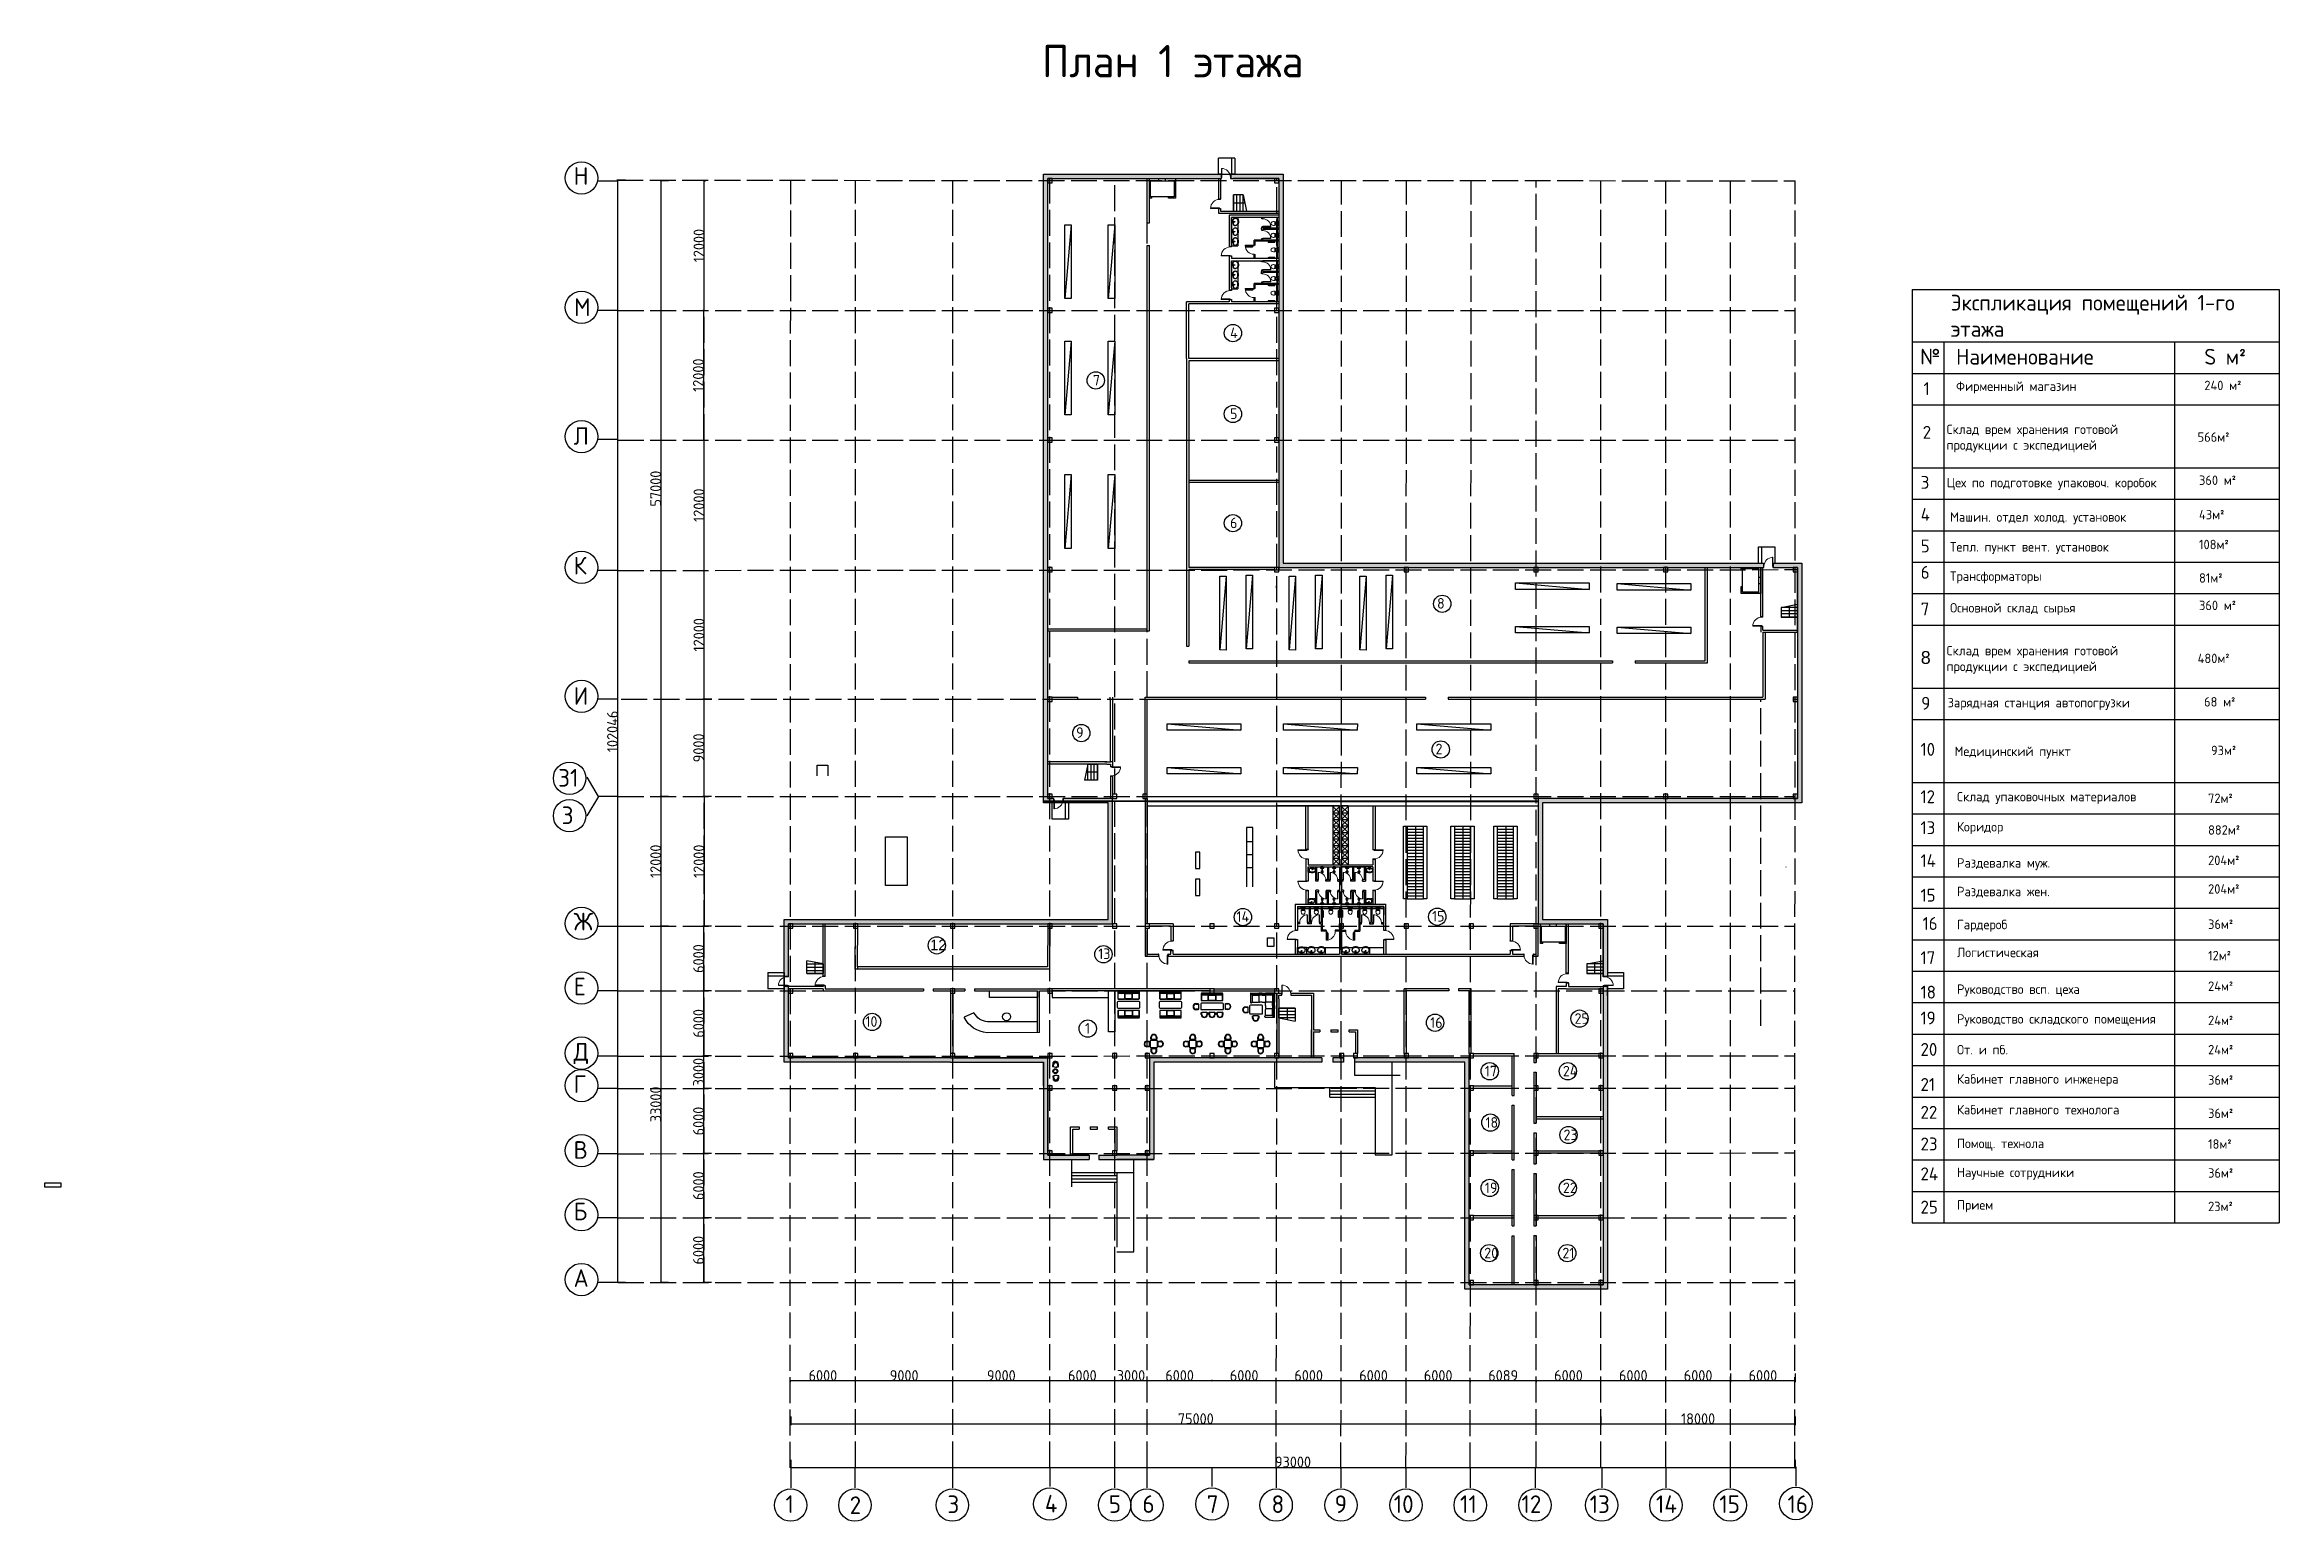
# Model space of a CAD drawing. Header units: millimetres. Extents: x -1544140 to 7445918, y -1294905 to 2019878.
# Drawn here: x 21333 to 228205, y 141409 to 278103 of the extents above; entities that cross this region are included whole.
import ezdxf
from ezdxf.lldxf.tags import DXFTag

# ---------------------------------------------------------------- set-up
doc = ezdxf.new("R2010")
doc.units = ezdxf.units.MM
doc.header["$MEASUREMENT"] = 0
doc.linetypes.add('ACAD_ISO02W100', pattern=[15, 12, -3])
for name, color, linetype in [('freecads.com', 7, 'Continuous'), ('Plan 1', 7, 'Continuous'), ('Plan 2', 7, 'Continuous'), ('SANTEH', 7, 'Continuous')]:
    doc.layers.add(name, color=color, linetype=linetype)
doc.layers.add('JA_Building Outline', color=7, linetype='Continuous', lineweight=5)
doc.styles.add('Annotative', font='GOST Common.ttf')
doc.styles.add('gost', font='GOST Common.ttf')
doc.styles.get("Standard").update_dxf_attribs({"font": 'arial.ttf'})
tags = doc.linetypes.add('CENTER2', pattern=[28.575, 19.05, -3.175, 3.175, -3.175]).pattern_tags.tags
tags[10:11] = [DXFTag(74, 4), DXFTag(75, 0), DXFTag(340, '0'), DXFTag(46, 0.0), DXFTag(50, 0.0), DXFTag(44, 0.0), DXFTag(45, 0.0)]
tags[8:9] = [DXFTag(74, 4), DXFTag(75, 0), DXFTag(340, '0'), DXFTag(46, 0.0), DXFTag(50, 0.0), DXFTag(44, 0.0), DXFTag(45, 0.0)]
tags[6:7] = [DXFTag(74, 4), DXFTag(75, 0), DXFTag(340, '0'), DXFTag(46, 0.0), DXFTag(50, 0.0), DXFTag(44, 0.0), DXFTag(45, 0.0)]
tags[4:5] = [DXFTag(74, 4), DXFTag(75, 0), DXFTag(340, '0'), DXFTag(46, 0.0), DXFTag(50, 0.0), DXFTag(44, 0.0), DXFTag(45, 0.0)]
doc.dimstyles.get("Standard").update_dxf_attribs({"dimtxt": 1000, "dimasz": 100, "dimexe": 100, "dimexo": 0.06, "dimgap": 0.19, "dimtad": 1, "dimdec": 0, "dimzin": 0, "dimdsep": 46, "dimtxsty": 'Annotative', "dimblk": 'ARCHTICK', "dimcen": 0.09, "dimadec": 0, "dimazin": 0, "dimtfac": 1, "dimtdec": 0, "dimtofl": 0, "dimtmove": 0, "dimatfit": 3, "dimldrblk": 'ARCHTICK', "dimfxl": 700, "dimfxlon": 1, "dimtolj": 1, "dimtzin": 0, "dimarcsym": 0})

msp = doc.modelspace()

# ---------------------------------------------------------------- texts
at = {"insert": (113653.5, 278083), "char_height": 3000, "attachment_point": 1, "style": 'gost'}
msp.add_mtext_dynamic_manual_height_columns('План 1 этажа', width=28981.325, gutter_width=1, heights=[0], dxfattribs=at)
at = {"layer": 'Plan 1', "attachment_point": 1, "style": 'gost'}
for s, insert, char_height in [('Н', (70297.1, 266769.5), 1630.6), ('М', (70342.9, 254620.4), 1630.6), ('Л', (70297.1, 242696.7), 1630.6), ('К', (70297.1, 230693.9), 1630.6), ('И', (70297.1, 218634.4), 1630.6), ('З1', (68869.8, 211049.6), 1630.63), ('З', (69195.7, 207579.7), 1630.6), ('Ж', (70297.1, 197744.5), 1630.6), ('Е', (70297.1, 191731.9), 1630.6), ('Д', (70297.1, 185694.2), 1630.6), ('Г', (70297.1, 182698.6), 1630.6), ('В', (70297.1, 176598.5), 1630.6), ('Б', (70297.1, 170914.9), 1630.6), ('А', (70297.1, 164741.8), 1630.6), ('1', (89905.8, 143810.6), 1630.6), ('2', (95856.1, 143715.8), 1630.6), ('3', (104905.7, 143799.4), 1630.6), ('4', (113927.1, 143858.6), 1630.6), ('5', (119845.1, 143821.6), 1630.6), ('6', (122958.5, 143821.6), 1630.6), ('7', (128907.2, 143810.6), 1630.6), ('8', (134911.5, 143810.6), 1630.6), ('9', (140749, 143810.6), 1630.6), ('10', (146223.2, 143810.6), 1630.63), ('11', (152357.3, 143810.6), 1630.63), ('12', (158046.9, 143810.6), 1630.63), ('13', (164358.7, 143810.6), 1630.63), ('14', (170492.8, 143810.6), 1630.63), ('15', (176360.2, 143810.6), 1630.63), ('16', (182672.1, 143810.6), 1630.63)]:
    msp.add_mtext_dynamic_manual_height_columns(s, width=31807.575, gutter_width=5.44, heights=[0], dxfattribs=dict(at, insert=insert, char_height=char_height))
at = {"layer": 'Plan 2', "attachment_point": 1, "style": 'gost'}
for s, width, gutter_width, insert, char_height in [('Экспликация помещений 1-го этажа', 28405.171, 4.85, (197786.7, 254949), 1456.2), ('4', 981.649, 3.27, (131072.9, 251918.2), 981.6), ('№', 28405.171, 4.85, (194959.6, 249955.1), 1456.2), ('Наименование', 28405.171, 4.85, (198282.5, 249945.8), 1456.2), ('{\\fGOST Common|b0|i0|c238|p34;S }м²', 4093.435, 4.85, (221264.4, 249945.8), 1456.2), ('7', 981.649, 3.27, (118376.3, 247538.7), 981.6), ('1', 1191.231, 3.97, (195274, 246864.2), 1191.2), ('Фирменный магазин', 28405.171, 4.85, (198282.5, 246921.7), 873.72), ('240 м²', 4906.466, 4.85, (221264.4, 246995.5), 873.72), ('5', 981.649, 3.27, (131072.9, 244434.2), 981.6), ('2', 1191.231, 3.97, (195195.9, 242819.5), 1191.2), ('Склад врем хранения готовой продукции с экспедицией', 20547.92, 4.85, (197403.3, 242933.7), 873.72), ('566м²', 4906.466, 4.85, (220644.9, 242214.4), 873.72), ('3', 1191.231, 3.97, (195007.9, 238181.4), 1191.2), ('Цех по подготовке упаковоч. коробок', 28405.171, 4.85, (197416.9, 237997.8), 873.72), ('360{\\fGOST Common|b0|i0|c238|p34; }м²', 4906.466, 4.85, (220773.4, 238220.6), 873.72), ('6', 981.649, 3.27, (131072.9, 234325.6), 981.6), ('4', 1191.231, 3.97, (195007.9, 235215.7), 1191.2), ('Машин. отдел холод. установок', 28405.171, 4.85, (197725.8, 234814.7), 873.72), ('43м²', 4906.466, 4.85, (220773.4, 235037.5), 873.72), ('5', 1191.231, 3.97, (195007.9, 232294), 1191.2), ('Тепл. пункт вент. установок', 28405.171, 4.85, (197725.8, 232052.4), 873.72), ('108м²', 4906.466, 4.85, (220773.4, 232271.7), 873.72), ('6', 1191.231, 3.97, (195007.9, 229853.4), 1191.2), ('Трансформаторы', 28405.171, 4.85, (197725.8, 229340.8), 873.72), ('81м²', 4906.466, 4.85, (220773.4, 229172.1), 873.72), ('8', 981.649, 3.27, (150231.3, 226879.3), 981.6), ('7', 1191.231, 3.97, (195007.9, 226460.4), 1191.2), ('Основной склад сырья', 28405.171, 4.85, (197725.8, 226412.8), 873.72), ('360{\\fGOST Common|b0|i0|c238|p34; }м²', 4906.466, 4.85, (220773.4, 226635.6), 873.72), ('{\\fArial|b0|i0|c238|p34;8}', 1191.231, 3.97, (195007.9, 221969.4), 1191.231), ('Склад врем хранения готовой продукции с экспедицией', 20547.92, 4.85, (197403.3, 222444.4), 873.72), ('480м²', 4906.466, 4.85, (220644.9, 221725), 873.72), ('9', 1191.231, 3.97, (195055.9, 217734), 1191.2), ('Зарядная станция автопогрузки', 28405.171, 4.85, (197497.2, 217629.1), 873.72), ('68 м²', 4906.466, 4.85, (221239.5, 217706.5), 873.72), ('9', 981.649, 3.27, (116820.4, 214911.5), 981.6), ('2', 981.649, 3.27, (150092.5, 213394.8), 981.6), ('10', 1191.231, 3.97, (194988.8, 213464.7), 1191.23), ('\\pt13105.80079;Медицинский пункт', 28405.171, 4.85, (198140.5, 213129.4), 873.72), ('93м²', 4906.466, 4.85, (221882.8, 213206.8), 873.72), ('12', 1191.231, 3.97, (194988.8, 209079.2), 1191.23), ('Склад упаковочных материалов', 20547.92, 4.85, (198370, 208927.8), 873.72), ('72м²', 4906.466, 4.85, (221611.6, 208780.6), 873.72), ('13', 1191.231, 3.97, (194988.8, 206217), 1191.23), ('Коридор', 20547.92, 4.85, (198370, 206138.8), 873.72), ('{\\fGOST Common|b0|i0|c238|p34;882}м²', 4906.466, 4.85, (221611.6, 205843), 873.72), ('14', 1191.231, 3.97, (194988.8, 203168.7), 1191.23), ('Раздевалка{\\fGOST Common|b0|i0|c238|p34; }муж.', 20547.92, 4.85, (198370, 202796.8), 873.72), ('{\\fGOST Common|b0|i0|c238|p34;204}м²', 4906.466, 4.85, (221611.6, 203032.8), 873.72), ('15', 1191.231, 3.97, (194988.8, 199962.4), 1191.23), ('Раздевалка{\\fGOST Common|b0|i0|c238|p34; }жен.', 20547.92, 4.85, (198370, 200147.4), 873.72), ('{\\fGOST Common|b0|i0|c238|p34;204}м²', 4906.466, 4.85, (221611.6, 200383.4), 873.72), ('14', 981.649, 3.27, (131667.2, 197880.2), 981.65), ('15', 981.649, 3.27, (149770.7, 197915.2), 981.65), ('16', 1191.231, 3.97, (195178.2, 197344.3), 1191.23), ('Гардероб', 20547.92, 4.85, (198370, 197089.4), 873.72), ('{\\fGOST Common|b0|i0|c238|p34;36}м²', 4906.466, 4.85, (221611.6, 197118.1), 873.72), ('Логистическая', 20547.92, 4.85, (198370, 194505.2), 873.72), ('13', 981.649, 3.27, (118867.6, 194437.2), 981.65), ('17', 1191.231, 3.97, (194988.8, 194182.6), 1191.23), ('{\\fGOST Common|b0|i0|c238|p34;12}м²', 4906.466, 4.85, (221611.6, 194215.5), 873.72), ('18', 1191.231, 3.97, (194988.8, 190989.4), 1191.23), ('Руководство всп. цеха', 20547.92, 4.85, (198370, 191107.7), 873.72), ('{\\fGOST Common|b0|i0|c238|p34;24}м²', 4906.466, 4.85, (221611.6, 191386), 873.72), ('25', 981.649, 3.27, (162964.3, 188443.8), 981.65), ('19', 1191.231, 3.97, (194988.8, 188599), 1191.23), ('Руководство складского помещения', 20547.92, 4.85, (198370, 188354.3), 873.72), ('10', 981.649, 3.27, (97309.6, 188165), 981.65), ('1', 981.649, 3.27, (117637, 187534.5), 981.6), ('16', 981.649, 3.27, (149592.8, 188067), 981.65), ('{\\fGOST Common|b0|i0|c238|p34;24}м²', 4906.466, 4.85, (221611.6, 188213.5), 873.72), ('20', 1191.231, 3.97, (194988.8, 185687.7), 1191.23), ('От. и пб. ', 20547.92, 4.85, (198370, 185503.7), 873.72), ('{\\fGOST Common|b0|i0|c238|p34;24}м²', 4906.466, 4.85, (221611.6, 185509), 873.72), ('17', 981.649, 3.27, (154651.6, 183574.6), 981.65), ('24', 981.649, 3.27, (161880.2, 183574.6), 981.65), ('21', 1191.231, 3.97, (194988.8, 182441.1), 1191.23), ('\\pt3494.88021;Кабинет главного инженера', 20547.92, 4.85, (198370, 182792.1), 873.72), ('{\\fGOST Common|b0|i0|c238|p34;36}м²', 4906.466, 4.85, (221611.6, 182700.6), 873.72), ('18', 981.649, 3.27, (154713.6, 178822.8), 981.65), ('22', 1191.231, 3.97, (194988.8, 179866.7), 1191.23), ('\\pt3494.88021;Кабинет главного технолога', 20547.92, 4.85, (198370, 179946.9), 873.72), ('{\\fGOST Common|b0|i0|c238|p34;36}м²', 4906.466, 4.85, (221611.6, 179617.2), 873.72), ('23', 981.649, 3.27, (161942.1, 177672.8), 981.65), ('23', 1191.231, 3.97, (194988.8, 176935.5), 1191.23), ('Помощ. технола', 20547.92, 4.85, (198370, 176825.3), 873.72), ('{\\fGOST Common|b0|i0|c238|p34;18}м²', 4906.466, 4.85, (221611.6, 176768.8), 873.72), ('24', 1191.231, 3.97, (194988.8, 174167.5), 1191.23), ('Научные сотрудники', 20547.92, 4.85, (198370, 174142.9), 873.72), ('{\\fGOST Common|b0|i0|c238|p34;36}м²', 4906.466, 4.85, (221611.6, 174091.7), 873.72), ('19', 981.649, 3.27, (154657, 172770.3), 981.65), ('22', 981.649, 3.27, (161885.5, 172770.3), 981.65), ('25', 1191.231, 3.97, (194988.8, 171089.5), 1191.23), ('Прием', 20547.92, 4.85, (198370, 171132.1), 873.72), ('{\\fGOST Common|b0|i0|c238|p34;23}м²', 4906.466, 4.85, (221611.6, 170994.8), 873.72), ('20', 981.649, 3.27, (154605.8, 166733.1), 981.65), ('21', 981.649, 3.27, (161834.3, 166733.1), 981.65)]:
    msp.add_mtext_dynamic_manual_height_columns(s, width=width, gutter_width=gutter_width, heights=[0], dxfattribs=dict(at, insert=insert, char_height=char_height))
at = {"layer": 'Plan 2', "insert": (103300.8, 195252.4), "char_height": 981.65, "attachment_point": 1}
msp.add_mtext_dynamic_manual_height_columns('12', width=981.649, gutter_width=3.27, heights=[0], dxfattribs=at)

# ---------------------------------------------------------------- blocks, each defined once
blk = doc.blocks.new('_ArchTick')
at = {"color": 0, "linetype": 'ByBlock', "const_width": 0.15}
blk.add_lwpolyline([(-0.5, -0.5), (0.5, 0.5)], dxfattribs=at)
blk = doc.blocks.new('*D2')
at = {"color": 0, "lineweight": -2, "transparency": 16777216}
for p, q in [((90398, 147103), (90398, 146303)), ((183398, 147103), (183398, 146303)), ((90398, 146403), (183398, 146403))]:
    blk.add_line(p, q, dxfattribs=at)
at = {"layer": 'Defpoints', "color": 0, "transparency": 16777216}
for p in [(90398, 155507), (183398, 155507), (183398, 146403)]:
    blk.add_point(p, dxfattribs=at)
at = {"color": 0, "lineweight": -2, "transparency": 16777216, "xscale": 100, "yscale": 100, "zscale": 100, "rotation": 180}
blk.add_blockref('_ArchTick', (90398, 146403), dxfattribs=at)
at = {"color": 0, "lineweight": -2, "transparency": 16777216, "xscale": 100, "yscale": 100, "zscale": 100}
blk.add_blockref('_ArchTick', (183398, 146403), dxfattribs=at)
at = {"color": 0, "transparency": 16777216, "insert": (136898, 146904), "char_height": 1000, "attachment_point": 5, "style": 'Annotative'}
blk.add_mtext('\\A1;93000', dxfattribs=at)
blk = doc.blocks.new('*D3')
at = {"color": 0, "lineweight": -2, "transparency": 16777216}
for p, q in [((79098, 196507), (78298, 196507)), ((78398, 163507), (78398, 196507)), ((79098, 163507), (78298, 163507))]:
    blk.add_line(p, q, dxfattribs=at)
at = {"layer": 'Defpoints', "color": 0, "transparency": 16777216}
for p in [(78398, 196507), (90398, 196507), (90398, 163507)]:
    blk.add_point(p, dxfattribs=at)
at = {"color": 0, "lineweight": -2, "transparency": 16777216, "xscale": 100, "yscale": 100, "zscale": 100}
for p, rotation in [((78398, 196507), 90), ((78398, 163507), 270)]:
    blk.add_blockref('_ArchTick', p, dxfattribs=dict(at, rotation=rotation))
at = {"color": 0, "transparency": 16777216, "insert": (77897, 180007), "char_height": 1000, "attachment_point": 5, "rotation": 90, "style": 'Annotative'}
blk.add_mtext('\\A1;33000', dxfattribs=at)
blk = doc.blocks.new('*D4')
at = {"color": 0, "lineweight": -2, "transparency": 16777216}
for p, q in [((79098, 208507), (78298, 208507)), ((78398, 196507), (78398, 208507)), ((79098, 196507), (78298, 196507))]:
    blk.add_line(p, q, dxfattribs=at)
at = {"layer": 'Defpoints', "color": 0, "transparency": 16777216}
for p in [(78398, 208507), (114398, 208507), (90398, 196507)]:
    blk.add_point(p, dxfattribs=at)
at = {"color": 0, "lineweight": -2, "transparency": 16777216, "xscale": 100, "yscale": 100, "zscale": 100}
for p, rotation in [((78398, 208507), 90), ((78398, 196507), 270)]:
    blk.add_blockref('_ArchTick', p, dxfattribs=dict(at, rotation=rotation))
at = {"color": 0, "transparency": 16777216, "insert": (77897, 202507), "char_height": 1000, "attachment_point": 5, "rotation": 90, "style": 'Annotative'}
blk.add_mtext('\\A1;12000', dxfattribs=at)
blk = doc.blocks.new('*D5')
at = {"color": 0, "lineweight": -2, "transparency": 16777216}
for p, q in [((79098, 265507), (78298, 265507)), ((78398, 208507), (78398, 265507)), ((79098, 208507), (78298, 208507))]:
    blk.add_line(p, q, dxfattribs=at)
at = {"layer": 'Defpoints', "color": 0, "transparency": 16777216}
for p in [(78398, 265507), (114398, 265507), (114398, 208507)]:
    blk.add_point(p, dxfattribs=at)
at = {"color": 0, "lineweight": -2, "transparency": 16777216, "xscale": 100, "yscale": 100, "zscale": 100}
for p, rotation in [((78398, 265507), 90), ((78398, 208507), 270)]:
    blk.add_blockref('_ArchTick', p, dxfattribs=dict(at, rotation=rotation))
at = {"color": 0, "transparency": 16777216, "insert": (77897, 237007), "char_height": 1000, "attachment_point": 5, "rotation": 90, "style": 'Annotative'}
blk.add_mtext('\\A1;57000', dxfattribs=at)
blk = doc.blocks.new('*D6')
at = {"color": 0, "lineweight": -2, "transparency": 16777216}
for p, q in [((83055, 169506), (82255, 169506)), ((82355, 163507), (82355, 169506)), ((83055, 163507), (82255, 163507))]:
    blk.add_line(p, q, dxfattribs=at)
at = {"layer": 'Defpoints', "color": 0, "transparency": 16777216}
for p in [(82355, 169506), (90355, 169506), (90355, 163507)]:
    blk.add_point(p, dxfattribs=at)
at = {"color": 0, "lineweight": -2, "transparency": 16777216, "xscale": 100, "yscale": 100, "zscale": 100}
for p, rotation in [((82355, 169506), 90), ((82355, 163507), 270)]:
    blk.add_blockref('_ArchTick', p, dxfattribs=dict(at, rotation=rotation))
at = {"color": 0, "transparency": 16777216, "insert": (81855, 166507), "char_height": 1000, "attachment_point": 5, "rotation": 90, "style": 'Annotative'}
blk.add_mtext('\\A1;6000', dxfattribs=at)
blk = doc.blocks.new('*D7')
at = {"color": 0, "lineweight": -2, "transparency": 16777216}
for p, q in [((83060, 175449), (82260, 175449)), ((82360, 169507), (82360, 175449)), ((83060, 169507), (82260, 169507))]:
    blk.add_line(p, q, dxfattribs=at)
at = {"layer": 'Defpoints', "color": 0, "transparency": 16777216}
for p in [(82360, 175449), (90360, 175449), (90398, 169507)]:
    blk.add_point(p, dxfattribs=at)
at = {"color": 0, "lineweight": -2, "transparency": 16777216, "xscale": 100, "yscale": 100, "zscale": 100}
for p, rotation in [((82360, 175449), 90), ((82360, 169507), 270)]:
    blk.add_blockref('_ArchTick', p, dxfattribs=dict(at, rotation=rotation))
at = {"color": 0, "transparency": 16777216, "insert": (81860, 172478), "char_height": 1000, "attachment_point": 5, "rotation": 90, "style": 'Annotative'}
blk.add_mtext('\\A1;6000', dxfattribs=at)
blk = doc.blocks.new('*D8')
at = {"color": 0, "lineweight": -2, "transparency": 16777216}
for p, q in [((83060, 181473), (82260, 181473)), ((82360, 175449), (82360, 181473)), ((83060, 175449), (82260, 175449))]:
    blk.add_line(p, q, dxfattribs=at)
at = {"layer": 'Defpoints', "color": 0, "transparency": 16777216}
for p in [(82360, 181473), (90362, 181473), (90360, 175449)]:
    blk.add_point(p, dxfattribs=at)
at = {"color": 0, "lineweight": -2, "transparency": 16777216, "xscale": 100, "yscale": 100, "zscale": 100}
for p, rotation in [((82360, 181473), 90), ((82360, 175449), 270)]:
    blk.add_blockref('_ArchTick', p, dxfattribs=dict(at, rotation=rotation))
at = {"color": 0, "transparency": 16777216, "insert": (81860, 178461), "char_height": 1000, "attachment_point": 5, "rotation": 90, "style": 'Annotative'}
blk.add_mtext('\\A1;6000', dxfattribs=at)
blk = doc.blocks.new('*D9')
at = {"color": 0, "lineweight": -2, "transparency": 16777216}
for p, q in [((83062, 184507), (82262, 184507)), ((82362, 181473), (82362, 184507)), ((83062, 181473), (82262, 181473))]:
    blk.add_line(p, q, dxfattribs=at)
at = {"layer": 'Defpoints', "color": 0, "transparency": 16777216}
for p in [(82362, 184507), (90398, 184507), (90362, 181473)]:
    blk.add_point(p, dxfattribs=at)
at = {"color": 0, "lineweight": -2, "transparency": 16777216, "xscale": 100, "yscale": 100, "zscale": 100}
for p, rotation in [((82362, 184507), 90), ((82362, 181473), 270)]:
    blk.add_blockref('_ArchTick', p, dxfattribs=dict(at, rotation=rotation))
at = {"color": 0, "transparency": 16777216, "insert": (81862, 182990), "char_height": 1000, "attachment_point": 5, "rotation": 90, "style": 'Annotative'}
blk.add_mtext('\\A1;3000', dxfattribs=at)
blk = doc.blocks.new('*D10')
at = {"color": 0, "lineweight": -2, "transparency": 16777216}
for p, q in [((83066, 190503), (82266, 190503)), ((82366, 184507), (82366, 190503)), ((83066, 184507), (82266, 184507))]:
    blk.add_line(p, q, dxfattribs=at)
at = {"layer": 'Defpoints', "color": 0, "transparency": 16777216}
for p in [(82366, 190503), (90366, 190503), (90398, 184507)]:
    blk.add_point(p, dxfattribs=at)
at = {"color": 0, "lineweight": -2, "transparency": 16777216, "xscale": 100, "yscale": 100, "zscale": 100}
for p, rotation in [((82366, 190503), 90), ((82366, 184507), 270)]:
    blk.add_blockref('_ArchTick', p, dxfattribs=dict(at, rotation=rotation))
at = {"color": 0, "transparency": 16777216, "insert": (81866, 187505), "char_height": 1000, "attachment_point": 5, "rotation": 90, "style": 'Annotative'}
blk.add_mtext('\\A1;6000', dxfattribs=at)
blk = doc.blocks.new('*D11')
at = {"color": 0, "lineweight": -2, "transparency": 16777216}
for p, q in [((83066, 196507), (82266, 196507)), ((82366, 190503), (82366, 196507)), ((83066, 190503), (82266, 190503))]:
    blk.add_line(p, q, dxfattribs=at)
at = {"layer": 'Defpoints', "color": 0, "transparency": 16777216}
for p in [(82366, 196507), (90398, 196507), (90366, 190503)]:
    blk.add_point(p, dxfattribs=at)
at = {"color": 0, "lineweight": -2, "transparency": 16777216, "xscale": 100, "yscale": 100, "zscale": 100}
for p, rotation in [((82366, 196507), 90), ((82366, 190503), 270)]:
    blk.add_blockref('_ArchTick', p, dxfattribs=dict(at, rotation=rotation))
at = {"color": 0, "transparency": 16777216, "insert": (81866, 193505), "char_height": 1000, "attachment_point": 5, "rotation": 90, "style": 'Annotative'}
blk.add_mtext('\\A1;6000', dxfattribs=at)
blk = doc.blocks.new('*D12')
at = {"color": 0, "lineweight": -2, "transparency": 16777216}
for p, q in [((81698, 208507), (82498, 208507)), ((82398, 208507), (82398, 196507)), ((82398, 196507), (82498, 196507))]:
    blk.add_line(p, q, dxfattribs=at)
at = {"layer": 'Defpoints', "color": 0, "transparency": 16777216}
for p in [(74398, 208507), (82398, 196507), (82398, 196507)]:
    blk.add_point(p, dxfattribs=at)
at = {"color": 0, "lineweight": -2, "transparency": 16777216, "xscale": 100, "yscale": 100, "zscale": 100}
for p, rotation in [((82398, 208507), 90), ((82398, 196507), 270)]:
    blk.add_blockref('_ArchTick', p, dxfattribs=dict(at, rotation=rotation))
at = {"color": 0, "transparency": 16777216, "insert": (81897, 202507), "char_height": 1000, "attachment_point": 5, "rotation": 90, "style": 'Annotative'}
blk.add_mtext('\\A1;12000', dxfattribs=at)
blk = doc.blocks.new('*D13')
at = {"color": 0, "lineweight": -2, "transparency": 16777216}
for p, q in [((83074, 217507), (82274, 217507)), ((82374, 208507), (82374, 217507)), ((83074, 208507), (82274, 208507))]:
    blk.add_line(p, q, dxfattribs=at)
at = {"layer": 'Defpoints', "color": 0, "transparency": 16777216}
for p in [(82374, 217507), (90374, 217507), (90374, 208507)]:
    blk.add_point(p, dxfattribs=at)
at = {"color": 0, "lineweight": -2, "transparency": 16777216, "xscale": 100, "yscale": 100, "zscale": 100}
for p, rotation in [((82374, 217507), 90), ((82374, 208507), 270)]:
    blk.add_blockref('_ArchTick', p, dxfattribs=dict(at, rotation=rotation))
at = {"color": 0, "transparency": 16777216, "insert": (81874, 213007), "char_height": 1000, "attachment_point": 5, "rotation": 90, "style": 'Annotative'}
blk.add_mtext('\\A1;9000', dxfattribs=at)
blk = doc.blocks.new('*D14')
at = {"color": 0, "lineweight": -2, "transparency": 16777216}
for p, q in [((82398, 229442), (82498, 229442)), ((82398, 217507), (82398, 229442)), ((83098, 217507), (82298, 217507))]:
    blk.add_line(p, q, dxfattribs=at)
at = {"layer": 'Defpoints', "color": 0, "transparency": 16777216}
for p in [(82398, 229442), (82398, 229442), (87842, 217507)]:
    blk.add_point(p, dxfattribs=at)
at = {"color": 0, "lineweight": -2, "transparency": 16777216, "xscale": 100, "yscale": 100, "zscale": 100}
for p, rotation in [((82398, 229442), 90), ((82398, 217507), 270)]:
    blk.add_blockref('_ArchTick', p, dxfattribs=dict(at, rotation=rotation))
at = {"color": 0, "transparency": 16777216, "insert": (81897, 223474), "char_height": 1000, "attachment_point": 5, "rotation": 90, "style": 'Annotative'}
blk.add_mtext('\\A1;12000', dxfattribs=at)
blk = doc.blocks.new('*D15')
at = {"color": 0, "lineweight": -2, "transparency": 16777216}
for p, q in [((82398, 241507), (82498, 241507)), ((82398, 229437), (82398, 241507)), ((81698, 229437), (82498, 229437))]:
    blk.add_line(p, q, dxfattribs=at)
at = {"layer": 'Defpoints', "color": 0, "transparency": 16777216}
for p in [(82398, 241507), (82398, 241507), (74398, 229437)]:
    blk.add_point(p, dxfattribs=at)
at = {"color": 0, "lineweight": -2, "transparency": 16777216, "xscale": 100, "yscale": 100, "zscale": 100}
for p, rotation in [((82398, 241507), 90), ((82398, 229437), 270)]:
    blk.add_blockref('_ArchTick', p, dxfattribs=dict(at, rotation=rotation))
at = {"color": 0, "transparency": 16777216, "insert": (81897, 235472), "char_height": 1000, "attachment_point": 5, "rotation": 90, "style": 'Annotative'}
blk.add_mtext('\\A1;12000', dxfattribs=at)
blk = doc.blocks.new('*D16')
at = {"color": 0, "lineweight": -2, "transparency": 16777216}
for p, q in [((82398, 253507), (82248, 253507)), ((82348, 241507), (82348, 253507)), ((81648, 241507), (82448, 241507))]:
    blk.add_line(p, q, dxfattribs=at)
at = {"layer": 'Defpoints', "color": 0, "transparency": 16777216}
for p in [(82348, 253507), (82398, 253507), (74398, 241507)]:
    blk.add_point(p, dxfattribs=at)
at = {"color": 0, "lineweight": -2, "transparency": 16777216, "xscale": 100, "yscale": 100, "zscale": 100}
for p, rotation in [((82348, 253507), 90), ((82348, 241507), 270)]:
    blk.add_blockref('_ArchTick', p, dxfattribs=dict(at, rotation=rotation))
at = {"color": 0, "transparency": 16777216, "insert": (81847, 247507), "char_height": 1000, "attachment_point": 5, "rotation": 90, "style": 'Annotative'}
blk.add_mtext('\\A1;12000', dxfattribs=at)
blk = doc.blocks.new('*D17')
at = {"color": 0, "lineweight": -2, "transparency": 16777216}
for p, q in [((82398, 265507), (82498, 265507)), ((82398, 253507), (82398, 265507)), ((81698, 253507), (82498, 253507))]:
    blk.add_line(p, q, dxfattribs=at)
at = {"layer": 'Defpoints', "color": 0, "transparency": 16777216}
for p in [(82398, 265507), (82398, 265507), (74398, 253507)]:
    blk.add_point(p, dxfattribs=at)
at = {"color": 0, "lineweight": -2, "transparency": 16777216, "xscale": 100, "yscale": 100, "zscale": 100}
for p, rotation in [((82398, 265507), 90), ((82398, 253507), 270)]:
    blk.add_blockref('_ArchTick', p, dxfattribs=dict(at, rotation=rotation))
at = {"color": 0, "transparency": 16777216, "insert": (81897, 259507), "char_height": 1000, "attachment_point": 5, "rotation": 90, "style": 'Annotative'}
blk.add_mtext('\\A1;12000', dxfattribs=at)
blk = doc.blocks.new('*D18')
at = {"color": 0, "lineweight": -2, "transparency": 16777216}
for p, q in [((75098, 265553), (74298, 265553)), ((74398, 163507), (74398, 265553)), ((75098, 163507), (74298, 163507))]:
    blk.add_line(p, q, dxfattribs=at)
at = {"layer": 'Defpoints', "color": 0, "transparency": 16777216}
for p in [(74398, 265553), (82985, 265553), (90398, 163507)]:
    blk.add_point(p, dxfattribs=at)
at = {"color": 0, "lineweight": -2, "transparency": 16777216, "xscale": 100, "yscale": 100, "zscale": 100}
for p, rotation in [((74398, 265553), 90), ((74398, 163507), 270)]:
    blk.add_blockref('_ArchTick', p, dxfattribs=dict(at, rotation=rotation))
at = {"color": 0, "transparency": 16777216, "insert": (73898, 214530), "char_height": 1000, "attachment_point": 5, "rotation": 90, "style": 'Annotative'}
blk.add_mtext('\\A1;102046', dxfattribs=at)
blk = doc.blocks.new('*D19')
at = {"color": 0, "lineweight": -2, "transparency": 16777216}
for p, q in [((165398, 151103), (165398, 150303)), ((183398, 151103), (183398, 150303)), ((183398, 150403), (165398, 150403))]:
    blk.add_line(p, q, dxfattribs=at)
at = {"layer": 'Defpoints', "color": 0, "transparency": 16777216}
for p in [(183398, 170852), (165398, 163507), (165398, 150403)]:
    blk.add_point(p, dxfattribs=at)
at = {"color": 0, "lineweight": -2, "transparency": 16777216, "xscale": 100, "yscale": 100, "zscale": 100, "rotation": 180}
blk.add_blockref('_ArchTick', (165398, 150403), dxfattribs=at)
at = {"color": 0, "lineweight": -2, "transparency": 16777216, "xscale": 100, "yscale": 100, "zscale": 100}
blk.add_blockref('_ArchTick', (183398, 150403), dxfattribs=at)
at = {"color": 0, "transparency": 16777216, "insert": (174398, 150904), "char_height": 1000, "attachment_point": 5, "style": 'Annotative'}
blk.add_mtext('\\A1;18000', dxfattribs=at)
blk = doc.blocks.new('*D20')
at = {"color": 0, "lineweight": -2, "transparency": 16777216}
for p, q in [((90398, 151103), (90398, 150303)), ((165398, 151103), (165398, 150303)), ((165398, 150403), (90398, 150403))]:
    blk.add_line(p, q, dxfattribs=at)
at = {"layer": 'Defpoints', "color": 0, "transparency": 16777216}
for p in [(90398, 170852), (165398, 163507), (90398, 150403)]:
    blk.add_point(p, dxfattribs=at)
at = {"color": 0, "lineweight": -2, "transparency": 16777216, "xscale": 100, "yscale": 100, "zscale": 100, "rotation": 180}
blk.add_blockref('_ArchTick', (90398, 150403), dxfattribs=at)
at = {"color": 0, "lineweight": -2, "transparency": 16777216, "xscale": 100, "yscale": 100, "zscale": 100}
blk.add_blockref('_ArchTick', (165398, 150403), dxfattribs=at)
at = {"color": 0, "transparency": 16777216, "insert": (127898, 150904), "char_height": 1000, "attachment_point": 5, "style": 'Annotative'}
blk.add_mtext('\\A1;75000', dxfattribs=at)
blk = doc.blocks.new('*D118')
at = {"color": 0, "lineweight": -2, "transparency": 16777216}
for p, q in [((177398, 155103), (177398, 154303)), ((183398, 154403), (177398, 154403)), ((183398, 155103), (183398, 154303))]:
    blk.add_line(p, q, dxfattribs=at)
at = {"layer": 'Defpoints', "color": 0, "transparency": 16777216}
for p in [(177398, 163507), (183398, 163507), (177398, 154403)]:
    blk.add_point(p, dxfattribs=at)
at = {"color": 0, "lineweight": -2, "transparency": 16777216, "xscale": 100, "yscale": 100, "zscale": 100, "rotation": 180}
blk.add_blockref('_ArchTick', (177398, 154403), dxfattribs=at)
at = {"color": 0, "lineweight": -2, "transparency": 16777216, "xscale": 100, "yscale": 100, "zscale": 100}
blk.add_blockref('_ArchTick', (183398, 154403), dxfattribs=at)
at = {"color": 0, "transparency": 16777216, "insert": (180398, 154904), "char_height": 1000, "attachment_point": 5, "style": 'Annotative'}
blk.add_mtext('\\A1;6000', dxfattribs=at)
blk = doc.blocks.new('*D119')
at = {"color": 0, "lineweight": -2, "transparency": 16777216}
for p, q in [((171398, 154403), (171398, 154503)), ((177398, 154403), (171398, 154403)), ((177398, 155103), (177398, 154303))]:
    blk.add_line(p, q, dxfattribs=at)
at = {"layer": 'Defpoints', "color": 0, "transparency": 16777216}
for p in [(177398, 163507), (171398, 154403), (171398, 154403)]:
    blk.add_point(p, dxfattribs=at)
at = {"color": 0, "lineweight": -2, "transparency": 16777216, "xscale": 100, "yscale": 100, "zscale": 100, "rotation": 180}
blk.add_blockref('_ArchTick', (171398, 154403), dxfattribs=at)
at = {"color": 0, "lineweight": -2, "transparency": 16777216, "xscale": 100, "yscale": 100, "zscale": 100}
blk.add_blockref('_ArchTick', (177398, 154403), dxfattribs=at)
at = {"color": 0, "transparency": 16777216, "insert": (174398, 154904), "char_height": 1000, "attachment_point": 5, "style": 'Annotative'}
blk.add_mtext('\\A1;6000', dxfattribs=at)
blk = doc.blocks.new('*D120')
at = {"color": 0, "lineweight": -2, "transparency": 16777216}
for p, q in [((165398, 154403), (165398, 154503)), ((171398, 154403), (165398, 154403)), ((171398, 154403), (171398, 154503))]:
    blk.add_line(p, q, dxfattribs=at)
at = {"layer": 'Defpoints', "color": 0, "transparency": 16777216}
for p in [(165398, 154403), (165398, 154403), (171398, 154403)]:
    blk.add_point(p, dxfattribs=at)
at = {"color": 0, "lineweight": -2, "transparency": 16777216, "xscale": 100, "yscale": 100, "zscale": 100, "rotation": 180}
blk.add_blockref('_ArchTick', (165398, 154403), dxfattribs=at)
at = {"color": 0, "lineweight": -2, "transparency": 16777216, "xscale": 100, "yscale": 100, "zscale": 100}
blk.add_blockref('_ArchTick', (171398, 154403), dxfattribs=at)
at = {"color": 0, "transparency": 16777216, "insert": (168398, 154904), "char_height": 1000, "attachment_point": 5, "style": 'Annotative'}
blk.add_mtext('\\A1;6000', dxfattribs=at)
blk = doc.blocks.new('*D121')
at = {"color": 0, "lineweight": -2, "transparency": 16777216}
for p, q in [((159398, 154404), (159398, 154303)), ((165398, 154403), (159398, 154403)), ((165398, 154403), (165398, 154503))]:
    blk.add_line(p, q, dxfattribs=at)
at = {"layer": 'Defpoints', "color": 0, "transparency": 16777216}
for p in [(159398, 154404), (159398, 154403), (165398, 154403)]:
    blk.add_point(p, dxfattribs=at)
at = {"color": 0, "lineweight": -2, "transparency": 16777216, "xscale": 100, "yscale": 100, "zscale": 100, "rotation": 180}
blk.add_blockref('_ArchTick', (159398, 154403), dxfattribs=at)
at = {"color": 0, "lineweight": -2, "transparency": 16777216, "xscale": 100, "yscale": 100, "zscale": 100}
blk.add_blockref('_ArchTick', (165398, 154403), dxfattribs=at)
at = {"color": 0, "transparency": 16777216, "insert": (162398, 154904), "char_height": 1000, "attachment_point": 5, "style": 'Annotative'}
blk.add_mtext('\\A1;6000', dxfattribs=at)
blk = doc.blocks.new('*D122')
at = {"color": 0, "lineweight": -2, "transparency": 16777216}
for p, q in [((153309, 154423), (153309, 154303)), ((159398, 154403), (153309, 154403)), ((159398, 154404), (159398, 154303))]:
    blk.add_line(p, q, dxfattribs=at)
at = {"layer": 'Defpoints', "color": 0, "transparency": 16777216}
for p in [(153309, 154423), (153309, 154403), (159398, 154404)]:
    blk.add_point(p, dxfattribs=at)
at = {"color": 0, "lineweight": -2, "transparency": 16777216, "xscale": 100, "yscale": 100, "zscale": 100, "rotation": 180}
blk.add_blockref('_ArchTick', (153309, 154403), dxfattribs=at)
at = {"color": 0, "lineweight": -2, "transparency": 16777216, "xscale": 100, "yscale": 100, "zscale": 100}
blk.add_blockref('_ArchTick', (159398, 154403), dxfattribs=at)
at = {"color": 0, "transparency": 16777216, "insert": (156353, 154904), "char_height": 1000, "attachment_point": 5, "style": 'Annotative'}
blk.add_mtext('\\A1;6089', dxfattribs=at)
blk = doc.blocks.new('*D123')
at = {"color": 0, "lineweight": -2, "transparency": 16777216}
for p, q in [((147360, 154403), (147360, 154503)), ((153309, 154403), (147360, 154403)), ((153309, 154423), (153309, 154303))]:
    blk.add_line(p, q, dxfattribs=at)
at = {"layer": 'Defpoints', "color": 0, "transparency": 16777216}
for p in [(147360, 154403), (147360, 154403), (153309, 154423)]:
    blk.add_point(p, dxfattribs=at)
at = {"color": 0, "lineweight": -2, "transparency": 16777216, "xscale": 100, "yscale": 100, "zscale": 100, "rotation": 180}
blk.add_blockref('_ArchTick', (147360, 154403), dxfattribs=at)
at = {"color": 0, "lineweight": -2, "transparency": 16777216, "xscale": 100, "yscale": 100, "zscale": 100}
blk.add_blockref('_ArchTick', (153309, 154403), dxfattribs=at)
at = {"color": 0, "transparency": 16777216, "insert": (150334, 154904), "char_height": 1000, "attachment_point": 5, "style": 'Annotative'}
blk.add_mtext('\\A1;6000', dxfattribs=at)
blk = doc.blocks.new('*D124')
at = {"color": 0, "lineweight": -2, "transparency": 16777216}
for p, q in [((141342, 154403), (141342, 154503)), ((147360, 154403), (141342, 154403)), ((147360, 154403), (147360, 154503))]:
    blk.add_line(p, q, dxfattribs=at)
at = {"layer": 'Defpoints', "color": 0, "transparency": 16777216}
for p in [(141342, 154403), (141342, 154403), (147360, 154403)]:
    blk.add_point(p, dxfattribs=at)
at = {"color": 0, "lineweight": -2, "transparency": 16777216, "xscale": 100, "yscale": 100, "zscale": 100, "rotation": 180}
blk.add_blockref('_ArchTick', (141342, 154403), dxfattribs=at)
at = {"color": 0, "lineweight": -2, "transparency": 16777216, "xscale": 100, "yscale": 100, "zscale": 100}
blk.add_blockref('_ArchTick', (147360, 154403), dxfattribs=at)
at = {"color": 0, "transparency": 16777216, "insert": (144351, 154904), "char_height": 1000, "attachment_point": 5, "style": 'Annotative'}
blk.add_mtext('\\A1;6000', dxfattribs=at)
blk = doc.blocks.new('*D125')
at = {"color": 0, "lineweight": -2, "transparency": 16777216}
for p, q in [((135348, 154403), (135348, 154503)), ((141342, 154403), (135348, 154403)), ((141342, 154403), (141342, 154503))]:
    blk.add_line(p, q, dxfattribs=at)
at = {"layer": 'Defpoints', "color": 0, "transparency": 16777216}
for p in [(135348, 154403), (135348, 154403), (141342, 154403)]:
    blk.add_point(p, dxfattribs=at)
at = {"color": 0, "lineweight": -2, "transparency": 16777216, "xscale": 100, "yscale": 100, "zscale": 100, "rotation": 180}
blk.add_blockref('_ArchTick', (135348, 154403), dxfattribs=at)
at = {"color": 0, "lineweight": -2, "transparency": 16777216, "xscale": 100, "yscale": 100, "zscale": 100}
blk.add_blockref('_ArchTick', (141342, 154403), dxfattribs=at)
at = {"color": 0, "transparency": 16777216, "insert": (138345, 154904), "char_height": 1000, "attachment_point": 5, "style": 'Annotative'}
blk.add_mtext('\\A1;6000', dxfattribs=at)
blk = doc.blocks.new('*D126')
at = {"color": 0, "lineweight": -2, "transparency": 16777216}
for p, q in [((129398, 154403), (129398, 154503)), ((135348, 154403), (129398, 154403)), ((135348, 154403), (135348, 154503))]:
    blk.add_line(p, q, dxfattribs=at)
at = {"layer": 'Defpoints', "color": 0, "transparency": 16777216}
for p in [(129398, 154403), (129398, 154403), (135348, 154403)]:
    blk.add_point(p, dxfattribs=at)
at = {"color": 0, "lineweight": -2, "transparency": 16777216, "xscale": 100, "yscale": 100, "zscale": 100, "rotation": 180}
blk.add_blockref('_ArchTick', (129398, 154403), dxfattribs=at)
at = {"color": 0, "lineweight": -2, "transparency": 16777216, "xscale": 100, "yscale": 100, "zscale": 100}
blk.add_blockref('_ArchTick', (135348, 154403), dxfattribs=at)
at = {"color": 0, "transparency": 16777216, "insert": (132373, 154904), "char_height": 1000, "attachment_point": 5, "style": 'Annotative'}
blk.add_mtext('\\A1;6000', dxfattribs=at)
blk = doc.blocks.new('*D127')
at = {"color": 0, "lineweight": -2, "transparency": 16777216}
for p, q in [((123398, 154403), (123398, 154503)), ((129398, 154403), (123398, 154403)), ((129398, 154403), (129398, 154503))]:
    blk.add_line(p, q, dxfattribs=at)
at = {"layer": 'Defpoints', "color": 0, "transparency": 16777216}
for p in [(123398, 154403), (123398, 154403), (129398, 154403)]:
    blk.add_point(p, dxfattribs=at)
at = {"color": 0, "lineweight": -2, "transparency": 16777216, "xscale": 100, "yscale": 100, "zscale": 100, "rotation": 180}
blk.add_blockref('_ArchTick', (123398, 154403), dxfattribs=at)
at = {"color": 0, "lineweight": -2, "transparency": 16777216, "xscale": 100, "yscale": 100, "zscale": 100}
blk.add_blockref('_ArchTick', (129398, 154403), dxfattribs=at)
at = {"color": 0, "transparency": 16777216, "insert": (126398, 154904), "char_height": 1000, "attachment_point": 5, "style": 'Annotative'}
blk.add_mtext('\\A1;6000', dxfattribs=at)
blk = doc.blocks.new('*D128')
at = {"color": 0, "lineweight": -2, "transparency": 16777216}
for p, q in [((120398, 154403), (120398, 154503)), ((123398, 154403), (120398, 154403)), ((123398, 154403), (123398, 154503))]:
    blk.add_line(p, q, dxfattribs=at)
at = {"layer": 'Defpoints', "color": 0, "transparency": 16777216}
for p in [(120398, 154403), (120398, 154403), (123398, 154403)]:
    blk.add_point(p, dxfattribs=at)
at = {"color": 0, "lineweight": -2, "transparency": 16777216, "xscale": 100, "yscale": 100, "zscale": 100, "rotation": 180}
blk.add_blockref('_ArchTick', (120398, 154403), dxfattribs=at)
at = {"color": 0, "lineweight": -2, "transparency": 16777216, "xscale": 100, "yscale": 100, "zscale": 100}
blk.add_blockref('_ArchTick', (123398, 154403), dxfattribs=at)
at = {"color": 0, "transparency": 16777216, "insert": (121898, 154904), "char_height": 1000, "attachment_point": 5, "style": 'Annotative'}
blk.add_mtext('\\A1;3000', dxfattribs=at)
blk = doc.blocks.new('*D129')
at = {"color": 0, "lineweight": -2, "transparency": 16777216}
for p, q in [((114389, 154403), (114389, 154503)), ((120398, 154403), (114389, 154403)), ((120398, 154403), (120398, 154503))]:
    blk.add_line(p, q, dxfattribs=at)
at = {"layer": 'Defpoints', "color": 0, "transparency": 16777216}
for p in [(114389, 154403), (114389, 154403), (120398, 154403)]:
    blk.add_point(p, dxfattribs=at)
at = {"color": 0, "lineweight": -2, "transparency": 16777216, "xscale": 100, "yscale": 100, "zscale": 100, "rotation": 180}
blk.add_blockref('_ArchTick', (114389, 154403), dxfattribs=at)
at = {"color": 0, "lineweight": -2, "transparency": 16777216, "xscale": 100, "yscale": 100, "zscale": 100}
blk.add_blockref('_ArchTick', (120398, 154403), dxfattribs=at)
at = {"color": 0, "transparency": 16777216, "insert": (117393, 154904), "char_height": 1000, "attachment_point": 5, "style": 'Annotative'}
blk.add_mtext('\\A1;6000', dxfattribs=at)
blk = doc.blocks.new('*D130')
at = {"color": 0, "lineweight": -2, "transparency": 16777216}
for p, q in [((105398, 154403), (105398, 154503)), ((114389, 154403), (105398, 154403)), ((114389, 154403), (114389, 154503))]:
    blk.add_line(p, q, dxfattribs=at)
at = {"layer": 'Defpoints', "color": 0, "transparency": 16777216}
for p in [(105398, 154403), (105398, 154403), (114389, 154403)]:
    blk.add_point(p, dxfattribs=at)
at = {"color": 0, "lineweight": -2, "transparency": 16777216, "xscale": 100, "yscale": 100, "zscale": 100, "rotation": 180}
blk.add_blockref('_ArchTick', (105398, 154403), dxfattribs=at)
at = {"color": 0, "lineweight": -2, "transparency": 16777216, "xscale": 100, "yscale": 100, "zscale": 100}
blk.add_blockref('_ArchTick', (114389, 154403), dxfattribs=at)
at = {"color": 0, "transparency": 16777216, "insert": (109893, 154904), "char_height": 1000, "attachment_point": 5, "style": 'Annotative'}
blk.add_mtext('\\A1;9000', dxfattribs=at)
blk = doc.blocks.new('*D131')
at = {"color": 0, "lineweight": -2, "transparency": 16777216}
for p, q in [((96398, 154403), (96398, 154503)), ((105398, 154403), (96398, 154403)), ((105398, 154403), (105398, 154503))]:
    blk.add_line(p, q, dxfattribs=at)
at = {"layer": 'Defpoints', "color": 0, "transparency": 16777216}
for p in [(96398, 154403), (96398, 154403), (105398, 154403)]:
    blk.add_point(p, dxfattribs=at)
at = {"color": 0, "lineweight": -2, "transparency": 16777216, "xscale": 100, "yscale": 100, "zscale": 100, "rotation": 180}
blk.add_blockref('_ArchTick', (96398, 154403), dxfattribs=at)
at = {"color": 0, "lineweight": -2, "transparency": 16777216, "xscale": 100, "yscale": 100, "zscale": 100}
blk.add_blockref('_ArchTick', (105398, 154403), dxfattribs=at)
at = {"color": 0, "transparency": 16777216, "insert": (100898, 154904), "char_height": 1000, "attachment_point": 5, "style": 'Annotative'}
blk.add_mtext('\\A1;9000', dxfattribs=at)
blk = doc.blocks.new('*D132')
at = {"color": 0, "lineweight": -2, "transparency": 16777216}
for p, q in [((90351, 154440), (90351, 154303)), ((96398, 154403), (90351, 154403)), ((96398, 154403), (96398, 154503))]:
    blk.add_line(p, q, dxfattribs=at)
at = {"layer": 'Defpoints', "color": 0, "transparency": 16777216}
for p in [(90351, 154440), (90351, 154403), (96398, 154403)]:
    blk.add_point(p, dxfattribs=at)
at = {"color": 0, "lineweight": -2, "transparency": 16777216, "xscale": 100, "yscale": 100, "zscale": 100, "rotation": 180}
blk.add_blockref('_ArchTick', (90351, 154403), dxfattribs=at)
at = {"color": 0, "lineweight": -2, "transparency": 16777216, "xscale": 100, "yscale": 100, "zscale": 100}
blk.add_blockref('_ArchTick', (96398, 154403), dxfattribs=at)
at = {"color": 0, "transparency": 16777216, "insert": (93374, 154904), "char_height": 1000, "attachment_point": 5, "style": 'Annotative'}
blk.add_mtext('\\A1;6000', dxfattribs=at)

# ---------------------------------------------------------------- dimensions: what is measured, and where the dimension line sits
for base, p1, p2, picture, middle in [((74398.1, 265553.2), (90397.7, 163507.1), (82985.3, 265553.2), '*D18', (73897.9, 214530.2)), ((82373.8, 217507.1), (90373.8, 208507.1), (90373.8, 217507.1), '*D13', (81873.6, 213007.1)), ((82397.7, 196507.1), (74397.7, 208507.1), (82397.7, 196507.1), '*D12', (81897.5, 202507.1)), ((78397.7, 196507.1), (90397.7, 163507.1), (90397.7, 196507.1), '*D3', (77897.5, 180007.1))]:
    dim = msp.add_linear_dim(base=base, p1=p1, p2=p2, angle=90, dimstyle='Standard')
    dim.commit()
    dim.dimension.update_dxf_attribs({"geometry": picture, "text_midpoint": middle})
for base, p1, p2, picture, middle in [((82397.7, 265507.1), (74397.7, 253507.1), (82397.7, 265507.1), '*D17', (81897.5, 259507.1)), ((78397.7, 265507.1), (114397.7, 208507.1), (114397.7, 265507.1), '*D5', (77897.5, 237007.1)), ((82347.7, 253507.1), (74397.7, 241507.1), (82397.7, 253507.1), '*D16', (81847.5, 247507.1)), ((78397.7, 208507.1), (90397.7, 196507.1), (114397.7, 208507.1), '*D4', (77897.5, 202507.1))]:
    dim = msp.add_linear_dim(base=base, p1=p1, p2=p2, angle=90, dimstyle='Standard', override={"dimtmove": 1})
    dim.commit()
    dim.dimension.update_dxf_attribs({"geometry": picture, "text_midpoint": middle})
for base, p1, p2, text, picture, middle in [((82397.7, 241507.1), (74397.7, 229436.7), (82397.7, 241507.1), '12000', '*D15', (81897.5, 235471.9)), ((82397.7, 229441.8), (87841.8, 217507.1), (82397.7, 229441.8), '12000', '*D14', (81897.5, 223474.5)), ((82366.2, 196507.1), (90366.2, 190502.8), (90397.7, 196507.1), '6000', '*D11', (81866, 193505)), ((82366.2, 190502.8), (90397.7, 184507.1), (90366.2, 190502.8), '6000', '*D10', (81866, 187505)), ((82362.4, 184507.1), (90362.4, 181472.9), (90397.7, 184507.1), '3000', '*D9', (81862.2, 182990)), ((82359.9, 181472.9), (90359.9, 175449), (90362.4, 181472.9), '6000', '*D8', (81859.7, 178461)), ((82359.9, 175449), (90397.7, 169507.1), (90359.9, 175449), '6000', '*D7', (81859.7, 172478.1))]:
    dim = msp.add_linear_dim(base=base, p1=p1, p2=p2, angle=90, text=text, dimstyle='Standard', override={"dimtmove": 1})
    dim.commit()
    dim.dimension.update_dxf_attribs({"geometry": picture, "text_midpoint": middle})
for base, p1, p2, picture, middle in [((90397.7, 150403.5), (165397.7, 163507.1), (90397.7, 170851.6), '*D20', (127897.7, 150903.6)), ((171397.7, 154403.5), (177397.7, 163507.1), (171397.7, 154403.5), '*D119', (174397.7, 154903.6)), ((96397.7, 154403.5), (105397.7, 154403.5), (96397.7, 154403.5), '*D131', (100897.7, 154903.6)), ((120397.7, 154403.5), (123397.7, 154403.5), (120397.7, 154403.5), '*D128', (121897.7, 154903.6)), ((123397.7, 154403.5), (129397.7, 154403.5), (123397.7, 154403.5), '*D127', (126397.7, 154903.6)), ((153308.9, 154403.5), (159397.7, 154403.8), (153308.9, 154422.7), '*D122', (156353.3, 154903.6)), ((159397.7, 154403.5), (165397.7, 154403.5), (159397.7, 154403.8), '*D121', (162397.7, 154903.6)), ((165397.7, 154403.5), (171397.7, 154403.5), (165397.7, 154403.5), '*D120', (168397.7, 154903.6))]:
    dim = msp.add_linear_dim(base=base, p1=p1, p2=p2, dimstyle='Standard', override={"dimtmove": 1})
    dim.commit()
    dim.dimension.update_dxf_attribs({"geometry": picture, "text_midpoint": middle})
for base, p1, p2, picture, middle in [((165397.7, 150403.5), (183397.7, 170851.6), (165397.7, 163507.1), '*D19', (174397.7, 150903.6)), ((177397.7, 154403.5), (183397.7, 163507.1), (177397.7, 163507.1), '*D118', (180397.7, 154903.6)), ((183397.7, 146403.5), (90397.7, 155507.1), (183397.7, 155507.1), '*D2', (136897.7, 146903.6))]:
    dim = msp.add_linear_dim(base=base, p1=p1, p2=p2, dimstyle='Standard')
    dim.commit()
    dim.dimension.update_dxf_attribs({"geometry": picture, "text_midpoint": middle})
dim = msp.add_linear_dim(base=(82354.8, 169506.2), p1=(90354.9, 163507.1), p2=(90354.8, 169506.2), angle=90, text='6000', dimstyle='Standard')
dim.commit()
dim.dimension.update_dxf_attribs({"geometry": '*D6', "text_midpoint": (81854.6, 166506.7)})
for base, p1, p2, text, picture, middle in [((90351.1, 154403.5), (96397.7, 154403.5), (90351.1, 154440), '6000', '*D132', (93374.4, 154903.6)), ((105397.7, 154403.5), (114388.5, 154403.5), (105397.7, 154403.5), '9000', '*D130', (109893.1, 154903.6)), ((114388.5, 154403.5), (120397.7, 154403.5), (114388.5, 154403.5), '6000', '*D129', (117393.1, 154903.6)), ((129397.7, 154403.5), (135348.1, 154403.5), (129397.7, 154403.5), '6000', '*D126', (132372.9, 154903.6)), ((135348.1, 154403.5), (141342.4, 154403.5), (135348.1, 154403.5), '6000', '*D125', (138345.3, 154903.6)), ((141342.4, 154403.5), (147359.5, 154403.5), (141342.4, 154403.5), '6000', '*D124', (144351, 154903.6)), ((147359.5, 154403.5), (153308.9, 154422.7), (147359.5, 154403.5), '6000', '*D123', (150334.2, 154903.6))]:
    dim = msp.add_linear_dim(base=base, p1=p1, p2=p2, text=text, dimstyle='Standard', override={"dimtmove": 1})
    dim.commit()
    dim.dimension.update_dxf_attribs({"geometry": picture, "text_midpoint": middle})

# ---------------------------------------------------------------- hatches: boundary and pattern name
at = {"true_color": 0x636466, "transparency": 33554687}
h = msp.add_hatch(color=251, dxfattribs=at)
h.dxf.hatch_style = 1
h.paths.add_polyline_path([(147385.5, 230107.1), (141380.1, 230107.1), (141379.9, 229707.1), (147385.4, 229707.1)])
h.paths.add_polyline_path([(153369.4, 230107.1), (147385.5, 230107.1), (147385.4, 229707.1), (153369.1, 229707.1)])
h.paths.add_polyline_path([(159397.7, 230107.1), (153369.4, 230107.1), (153369.1, 229707.1), (159397.7, 229707.1)])
h.paths.add_polyline_path([(165397.7, 230107.1), (159397.7, 230107.1), (159397.7, 229707.1), (165397.7, 229707.1)])
h.paths.add_polyline_path([(171397.7, 230107.1), (165397.7, 230107.1), (165397.7, 229707.1), (171397.7, 229707.1)])
h.paths.add_polyline_path([(165397.7, 208307.1), (159597.7, 208307.1), (159597.7, 196707.1), (165397.7, 196707.1), (165397.7, 197107.1), (159997.7, 197107.1), (159997.7, 207907.1), (165397.7, 207907.1)])
h.paths.add_polyline_path([(171397.7, 208307.1), (165397.7, 208307.1), (165397.7, 207907.1), (171397.7, 207907.1)])
h.paths.add_polyline_path([(165397.7, 163307.1), (153316, 163307.1), (153315.7, 162907.1), (165397.7, 162907.1)])
h.paths.add_polyline_path([(153197.7, 184307.1), (147369.8, 184307.1), (147369.7, 183907.1), (152797.7, 183907.1), (152797.7, 162907.1), (153315.7, 162907.1), (153316, 163307.1), (153197.7, 163307.1)])
h.paths.add_polyline_path([(147369.8, 184307.1), (142575.3, 184307.1), (142575.3, 183907.1), (147369.7, 183907.1)])
h.paths.add_polyline_path([(165997.7, 190959.2), (165597.7, 190959.2), (165597.7, 163307.1), (165397.7, 163307.1), (165397.7, 162907.1), (165997.7, 162907.1)])
h.paths.add_polyline_path([(165597.7, 191859.2), (165997.7, 191859.2), (165997.7, 197107.1), (165397.7, 197107.1), (165397.7, 196707.1), (165597.7, 196707.1)])
h.paths.add_polyline_path([(180461.7, 229707.1), (180461.7, 230107.1), (171397.7, 230107.1), (171397.7, 229707.1)])
h.paths.add_polyline_path([(181361.7, 230107.1), (181361.7, 229707.1), (183597.7, 229707.1), (183597.7, 208307.1), (171397.7, 208307.1), (171397.7, 207907.1), (183997.7, 207907.1), (183997.7, 230107.1)])
h.paths.add_polyline_path([(131135.5, 266107.1), (131135.5, 265707.1), (135597.7, 265707.1), (135597.8, 229707.1), (141379.9, 229707.1), (141380.1, 230107.1), (135997.8, 230107.1), (135997.7, 266107.1)])
h.paths.add_polyline_path([(130235.5, 265707.1), (130235.5, 266107.1), (113797.7, 266107.1), (113797.7, 229462.1), (114197.7, 229462.4), (114197.7, 265707.1)])
h = msp.add_hatch(color=251, dxfattribs=at)
h.dxf.hatch_style = 1
h.paths.add_polyline_path([(114197.7, 229462.4), (113797.7, 229462.1), (113797.7, 217507.1), (114197.7, 217507.1)])
h.paths.add_polyline_path([(114197.7, 217507.1), (113797.7, 217507.1), (113797.7, 207907.1), (114392.9, 207907.1), (114393, 208307.1), (114197.7, 208307.1)])
h.paths.add_polyline_path([(114392.1, 197107.1), (105397.7, 197107.1), (105397.7, 196707.1), (114392, 196707.1)])
h.paths.add_polyline_path([(96397.7, 197107.1), (90369, 197107.1), (90368.8, 196707.1), (96397.7, 196707.1), (96397.7, 196707.8)])
h.paths.add_polyline_path([(105397.7, 197107.1), (96397.7, 197107.1), (96397.7, 196707.1), (105397.7, 196707.1)])
h.paths.add_polyline_path([(90369, 197107.1), (89797.7, 197107.1), (89797.7, 196507.1), (90197.7, 196507.1), (90197.7, 196707.1), (90368.8, 196707.1)])
h.paths.add_polyline_path([(90197.7, 190502.8), (89797.7, 190502.8), (89797.7, 189890.1), (89797.7, 184472.6), (90197.7, 184472.7)])
h.paths.add_polyline_path([(96397.7, 184307.1), (90363.6, 184307.1), (90363.4, 183907.1), (96397.7, 183907.1)])
h.paths.add_polyline_path([(90363.6, 184307.1), (90197.7, 184307.1), (90197.7, 184472.7), (89797.7, 184472.6), (89797.7, 183907.1), (90363.4, 183907.1)])
h.paths.add_polyline_path([(105397.7, 184307.1), (105197.7, 184307.1), (105197.7, 184307.1), (96397.7, 184307.1), (96397.7, 183907.1), (105197.7, 183907.1), (105397.7, 183907.1)])
h.paths.add_polyline_path([(114197.7, 184307.1), (105597.7, 184307.1), (105397.7, 184307.1), (105397.7, 183907.1), (113797.7, 183907.1), (113797.7, 181481.5), (114197.7, 181481.7)])
h.paths.add_polyline_path([(114197.7, 181481.7), (113797.7, 181481.5), (113797.7, 175463.7), (114197.7, 175463.9)])
h.paths.add_polyline_path([(120397.7, 175307.1), (118929.5, 175307.1), (118929.5, 174907.1), (120397.7, 174907.1)])
h.paths.add_polyline_path([(118029.5, 175307.1), (114390.3, 175307.1), (114390.2, 174907.1), (118029.5, 174907.1)])
h.paths.add_polyline_path([(114197.7, 175463.9), (113797.7, 175463.7), (113797.7, 174907.1), (114390.2, 174907.1), (114390.3, 175307.1), (114197.7, 175307.1)])
h.paths.add_polyline_path([(123997.7, 175470), (123597.7, 175469.8), (123597.7, 175307.1), (123397.7, 175307.1), (123397.7, 174907.1), (123997.7, 174907.1)])
h.paths.add_polyline_path([(123397.7, 175307.1), (120397.7, 175307.1), (120397.7, 174907.1), (123397.7, 174907.1)])
h.paths.add_polyline_path([(123997.7, 181485.3), (123597.7, 181485.1), (123597.7, 175469.8), (123997.7, 175470)])
h.paths.add_polyline_path([(123997.7, 183907.1), (129397.7, 183907.1), (129397.7, 184307.1), (123597.7, 184307.1), (123597.7, 181485.1), (123997.7, 181485.3)])
h.paths.add_polyline_path([(135397.9, 184296.3), (135397.9, 184307.1), (129397.7, 184307.1), (129397.7, 183907.1), (135397.3, 183907.1)])
h.paths.add_polyline_path([(139575.3, 184307.1), (135397.9, 184307.1), (135397.3, 183907.1), (139575.3, 183907.1)])
h.paths.add_polyline_path([(141357.3, 184307.1), (141213.9, 184307.1), (140575.3, 184307.1), (140575.3, 183907.1), (141357.1, 183907.1)])
h.paths.add_polyline_path([(141575.3, 184307.1), (141357.3, 184307.1), (141357.1, 183907.1), (141575.3, 183907.1)])
h.paths.add_polyline_path([(89797.7, 191860.5), (90197.7, 191860.5), (90197.7, 196507.1), (89797.7, 196507.1)])
h.paths.add_polyline_path([(90197.7, 190960.5), (89797.7, 190960.5), (89797.7, 190502.8), (90197.7, 190502.8)])
h.paths.add_polyline_path([(114727, 207907.1), (114727, 208307.1), (114393, 208307.1), (114392.9, 207907.1)])
h.paths.add_polyline_path([(115627, 208307.1), (115627, 207907.1), (119797.7, 207907.1), (119797.7, 197107.1), (114392.1, 197107.1), (114392, 196707.1), (120197.7, 196707.1), (120197.7, 208307.1)])

# ---------------------------------------------------------------- linework, layer by layer
at = {"color": 18, "true_color": 0x000000}
for p, q in [((129997.6, 266107.1), (129997.6, 267613.1)), ((131497.6, 267613.1), (129997.6, 267613.1)), ((131197.6, 267613.1), (131197.6, 266107.1)), ((131497.6, 267613.1), (131497.6, 266107.1)), ((130322.7, 266107.1), (129997.6, 266107.1)), ((130235.5, 265707.1), (130271.5, 265707.1)), ((131497.6, 266107.1), (131050.2, 266107.1)), ((131099.8, 265707.1), (131135.5, 265707.1)), ((180497.4, 229707.1), (180461.7, 229707.1)), ((181361.7, 229707.1), (181325.7, 229707.1)), ((180397.7, 225138.9), (180197.7, 225138.9)), ((180397.7, 224238.9), (180197.7, 224238.9)), ((180397.7, 225103.2), (180397.7, 225138.9)), ((180397.7, 224238.9), (180397.7, 224274.9)), ((119997.7, 211287.5), (119997.7, 211251.5)), ((119997.7, 210423.2), (119997.7, 210387.5)), ((114597.7, 206401.1), (114597.7, 207907.1)), ((116097.7, 207907.1), (114597.7, 207907.1)), ((114727, 208307.1), (114763.1, 208307.1)), ((115591.3, 208307.1), (115627, 208307.1)), ((115797.7, 207907.1), (115797.7, 206401.1)), ((116097.7, 207907.1), (116097.7, 206401.1)), ((116097.7, 206401.1), (114597.7, 206401.1)), ((138297.8, 203597.1), (138297.8, 203561.1)), ((144297.6, 203597.1), (144297.6, 203561.1)), ((138297.8, 202732.8), (138297.8, 202697.1)), ((138297.8, 200711.4), (138297.8, 200675.4)), ((141197.7, 201982.1), (141197.7, 198527)), ((144297.6, 202732.8), (144297.6, 202697.1)), ((144297.6, 200711.7), (144297.6, 200675.7)), ((182539.3, 201957.8), (182539.3, 201993.8)), ((138297.8, 199847.1), (138297.8, 199811.4)), ((144297.6, 199847.4), (144297.6, 199811.7)), ((125788.2, 195108.9), (125788.2, 195144.6)), ((137301.6, 196091.3), (137301.6, 196127)), ((137301.6, 195227), (137301.6, 195263)), ((157009.5, 195108.9), (157009.5, 195144.6)), ((124483.2, 193923.5), (124447.5, 193923.5)), ((125347.5, 193923.5), (125311.5, 193923.5)), ((125788.2, 194244.6), (125788.2, 194280.6)), ((157009.5, 194244.6), (157009.5, 194280.6)), ((158292.7, 193923.5), (158257, 193923.5)), ((159157, 193923.5), (159121, 193923.5)), ((88291.7, 192207.1), (89797.7, 192207.1)), ((88291.7, 192207.1), (88291.7, 190707.1)), ((88291.7, 191907.1), (89797.7, 191907.1)), ((89797.7, 190707.1), (88291.7, 190707.1)), ((89797.7, 192207.1), (89797.7, 190707.1)), ((93597.7, 191837.7), (93597.7, 191873.4)), ((93597.7, 190973.4), (93597.7, 191009.4)), ((162397.7, 192138.9), (162197.7, 192138.9)), ((162397.7, 191238.9), (162197.7, 191238.9)), ((162397.7, 192103.2), (162397.7, 192138.9)), ((162397.7, 191238.9), (162397.7, 191274.9)), ((165997.7, 192208.1), (167503.7, 192208.1)), ((165997.7, 192208.1), (165997.7, 191771.9)), ((165997.7, 191908.1), (167503.7, 191908.1)), ((165997.7, 190995.2), (165997.7, 190708.1)), ((167503.7, 190708.1), (165997.7, 190708.1)), ((167503.7, 192208.1), (167503.7, 190708.1)), ((135817.6, 190107.1), (135853.6, 190107.1)), ((136681.9, 190107.1), (136717.6, 190107.1))]:
    msp.add_line(p, q, dxfattribs=at)
for p, q in [((74397.7, 265483), (72611.5, 265483)), ((123397.7, 261622.9), (123397.7, 265707.1)), ((123597.7, 261622.9), (123604, 265707.1)), ((123604, 265707.1), (126004, 265707.1)), ((123704, 265507.1), (123604, 265507.1)), ((123604, 265507.1), (126004, 265507.1)), ((123704, 265507.1), (123704, 265507.1)), ((124486.6, 265507.1), (124486.6, 265707.1)), ((125087.2, 265507.1), (125087.2, 265707.1)), ((125904, 265507.1), (126004, 265507.1)), ((129997.7, 265707.1), (129998.4, 263816.8)), ((130197.7, 265707.1), (130197.7, 263816.5)), ((130235.5, 266107.1), (130235.5, 265707.1)), ((131135.5, 266107.1), (131135.5, 265707.1)), ((135597.7, 265707.1), (131397.7, 265707.1)), ((123831.8, 263907.1), (123831.8, 264007.1)), ((125377.3, 263907.1), (125377.3, 264007.1)), ((129997.7, 262916.5), (129997.7, 262507.1)), ((130197.7, 262952.6), (130197.7, 262707.1)), ((131397.7, 262707.1), (131397.7, 264207.1)), ((132297.7, 264207.1), (131397.7, 264207.1)), ((131397.7, 264207.1), (131397.7, 262707.1)), ((131397.7, 263457.1), (132447.7, 263457.1)), ((131697.7, 262707.1), (131697.7, 264207.1)), ((131997.7, 262707.1), (131997.7, 264207.1)), ((132297.7, 262707.1), (132297.7, 264207.1)), ((132297.7, 264207.1), (132597.7, 262707.1)), ((115765.3, 254607), (115765.3, 261437.1)), ((115765.3, 261437.1), (116365.3, 261437.1)), ((116365.3, 261437.1), (115765.3, 254607)), ((116365.3, 261437.1), (116365.3, 254600.6)), ((119797.7, 254607), (119797.7, 261437.1)), ((119797.7, 261437.1), (120397.7, 261437.1)), ((120397.7, 261437.1), (119797.7, 254607)), ((120397.7, 261437.1), (120397.7, 254600.6)), ((123397.7, 261622.9), (123597.7, 261622.9)), ((129997.7, 262507.1), (131191.3, 262507.1)), ((130197.7, 262707.1), (131213.7, 262707.1)), ((135598, 262307.3), (130991.3, 262306.9)), ((130991.3, 262306.9), (130991.5, 259411.3)), ((131191.3, 262507.1), (135597.7, 262507.1)), ((135598.2, 262107.3), (131191.3, 262103.4)), ((131191.3, 262103.4), (131191.5, 259411.3)), ((131213.7, 262707.1), (135597.7, 262707.1)), ((123397.7, 224041.7), (123397.7, 259522.9)), ((123397.7, 259522.9), (123597.7, 259522.9)), ((123597.7, 223841.7), (123597.7, 259522.9)), ((130991.5, 258510.9), (130991.3, 255378.9)), ((131191.3, 258107.3), (135598.2, 258107.3)), ((131191.3, 258107.3), (131191.3, 255342.9)), ((135598.2, 258307.3), (131191.8, 258307.3)), ((116365.3, 254600.6), (115765.3, 254607)), ((120397.7, 254600.6), (119797.7, 254607)), ((130991.3, 254478.6), (130991.3, 254307.1)), ((74397.7, 253506.3), (72611.5, 253506.3)), ((130991.3, 254307.1), (127040, 254307.1)), ((127040, 249046), (127040, 254307.1)), ((127240, 249046), (127240, 254107.1)), ((130991.3, 254107.1), (127240, 254107.1)), ((135597.7, 254107.1), (130991.3, 254107.1)), ((135597.7, 254307.1), (131191.3, 254307.1)), ((115765.3, 243829.1), (115765.3, 250659.2)), ((115765.3, 250659.2), (116365.3, 250659.2)), ((116365.3, 250659.2), (115765.3, 243829.1)), ((116365.3, 250659.2), (116365.3, 243822.7)), ((119797.7, 243829.1), (119797.7, 250659.2)), ((119797.7, 250659.2), (120397.7, 250659.2)), ((120397.7, 250659.2), (119797.7, 243829.1)), ((120397.7, 250659.2), (120397.7, 243822.7)), ((127040, 249046), (127040, 222426.9)), ((135547.6, 249046), (127240, 249046)), ((127240, 248846), (127240, 229707.1)), ((135547.6, 248846), (127240, 248846)), ((116365.3, 243822.7), (115765.3, 243829.1)), ((120397.7, 243822.7), (119797.7, 243829.1)), ((74397.7, 241539.3), (72611.5, 241539.3)), ((115765.3, 231473.9), (115765.3, 238304)), ((115765.3, 238304), (116365.3, 238304)), ((116365.3, 238304), (115765.3, 231473.9)), ((116365.3, 238304), (116365.3, 231467.6)), ((119797.7, 231473.9), (119797.7, 238304)), ((119797.7, 238304), (120397.7, 238304)), ((120397.7, 238304), (119797.7, 231473.9)), ((120397.7, 238304), (120397.7, 231467.6)), ((127240, 237802), (135597.8, 237802)), ((127240, 237602), (135597.8, 237602)), ((116365.3, 231467.6), (115765.3, 231473.9)), ((120397.7, 231467.6), (119797.7, 231473.9)), ((135197.8, 229707.1), (127240, 229707.1)), ((179997.7, 229707.1), (179997.7, 227307.1)), ((179999.9, 230107.1), (179999.9, 231613.1)), ((179999.9, 231613.1), (181499.9, 231613.1)), ((179999.9, 230107.1), (180461.7, 230107.1)), ((180197.7, 225138.9), (180197.7, 229707.1)), ((180197.7, 229707.1), (180197.7, 227307.1)), ((180299.9, 230107.1), (180299.9, 231613.1)), ((180397.7, 225103.2), (180397.7, 229707.1)), ((180461.7, 230107.1), (180461.7, 229707.1)), ((181361.7, 230107.1), (181361.7, 229707.1)), ((181361.7, 230107.1), (181499.9, 230107.1)), ((181499.9, 231613.1), (181499.9, 230107.1)), ((74397.7, 229436.7), (72611.5, 229436.7)), ((135197.8, 229507.1), (127240, 229507.1)), ((127240, 229507.1), (127240, 222626.9)), ((130111.5, 222073.4), (130111.5, 228903.5)), ((130111.5, 228903.5), (130711.5, 228903.5)), ((130711.5, 228903.5), (130111.5, 222073.4)), ((130711.5, 228903.5), (130711.5, 222067.1)), ((132552.6, 222174.4), (132552.6, 229004.4)), ((132552.6, 229004.4), (133152.6, 229004.4)), ((133152.6, 229004.4), (132552.6, 222174.4)), ((133152.6, 229004.4), (133152.6, 222168)), ((135325.9, 228010.6), (135325.9, 227810.6)), ((136540.9, 222073.4), (136540.9, 228903.5)), ((136540.9, 228903.5), (137140.9, 228903.5)), ((137140.9, 228903.5), (136540.9, 222073.4)), ((137140.9, 228903.5), (137140.9, 222067.1)), ((138982, 222174.4), (138982, 229004.4)), ((138982, 229004.4), (139582, 229004.4)), ((139582, 229004.4), (138982, 222174.4)), ((139582, 229004.4), (139582, 222168)), ((143081.5, 222073.4), (143081.5, 228903.5)), ((143081.5, 228903.5), (143681.5, 228903.5)), ((143681.5, 228903.5), (143081.5, 222073.4)), ((143681.5, 228903.5), (143681.5, 222067.1)), ((145522.6, 222174.4), (145522.6, 229004.4)), ((145522.6, 229004.4), (146122.6, 229004.4)), ((146122.6, 229004.4), (145522.6, 222174.4)), ((146122.6, 229004.4), (146122.6, 222168)), ((157492.6, 227678.6), (157492.6, 228278.6)), ((157492.6, 228278.6), (164329.1, 228278.6)), ((157492.6, 228278.6), (164322.7, 227678.6)), ((164322.7, 227678.6), (157492.6, 227678.6)), ((164329.1, 228278.6), (164322.7, 227678.6)), ((166891.8, 227622.3), (166891.8, 228222.3)), ((166891.8, 228222.3), (173728.2, 228222.3)), ((166891.8, 228222.3), (173721.9, 227622.3)), ((173721.9, 227622.3), (166891.8, 227622.3)), ((173728.2, 228222.3), (173721.9, 227622.3)), ((178397.7, 229479.3), (178497.7, 229479.3)), ((178397.7, 227933.8), (178497.7, 227933.8)), ((179997.7, 228824.5), (180197.7, 228824.5)), ((179997.7, 228224), (180197.7, 228224)), ((183597.7, 224923.2), (183597.7, 229307.1)), ((183597.7, 224700.7), (183597.7, 229307.1)), ((179997.7, 227407.1), (179997.7, 227307.1)), ((182097.7, 226007.1), (183597.7, 226307.1)), ((183597.7, 226007.1), (182097.7, 226007.1)), ((182097.7, 226007.1), (182097.7, 225107.1)), ((183597.7, 225707.1), (182097.7, 225707.1)), ((182847.7, 225107.1), (182847.7, 226157.1)), ((114197.7, 224041.7), (123397.7, 224041.7)), ((114197.7, 223841.7), (123597.7, 223841.7)), ((157492.6, 223646.2), (157492.6, 224246.2)), ((157492.6, 224246.2), (164329.1, 224246.2)), ((157492.6, 224246.2), (164322.7, 223646.2)), ((164322.7, 223646.2), (157492.6, 223646.2)), ((164329.1, 224246.2), (164322.7, 223646.2)), ((166891.8, 223589.9), (166891.8, 224189.9)), ((166891.8, 224189.9), (173728.2, 224189.9)), ((166891.8, 224189.9), (173721.9, 223589.9)), ((173721.9, 223589.9), (166891.8, 223589.9)), ((173728.2, 224189.9), (173721.9, 223589.9)), ((180197.7, 224238.9), (180197.7, 223705.5)), ((180397.7, 223907.1), (180397.7, 224274.9)), ((180397.7, 223907.1), (183352.3, 223907.1)), ((180397.7, 223707.1), (180397.7, 223707.9)), ((180397.7, 223707.8), (183152.3, 223707.1)), ((180397.7, 223707.1), (180397.7, 217707.1)), ((180597.7, 223707.1), (180597.7, 217507.1)), ((183597.7, 225407.1), (182097.7, 225407.1)), ((183597.7, 225107.1), (182097.7, 225107.1)), ((182097.7, 225107.1), (183597.7, 225107.1)), ((183152.3, 223707.1), (183597.7, 223707.1)), ((183352.3, 223907.1), (183597.7, 223907.1)), ((183597.7, 223907.1), (183597.7, 224923.2)), ((183597.7, 223707.1), (183597.7, 224700.7)), ((127040, 222426.9), (127240, 222426.9)), ((127240, 222626.9), (127240, 222426.9)), ((130711.5, 222067.1), (130111.5, 222073.4)), ((133152.6, 222168), (132552.6, 222174.4)), ((137140.9, 222067.1), (136540.9, 222073.4)), ((139582, 222168), (138982, 222174.4)), ((143681.5, 222067.1), (143081.5, 222073.4)), ((146122.6, 222168), (145522.6, 222174.4)), ((127240, 221075.8), (166482.2, 221075.8)), ((127240, 221075.8), (127240, 220875.8)), ((127240, 220875.8), (166482.2, 220875.8)), ((166482.2, 221075.8), (166482.2, 220875.8)), ((168582.2, 221075.8), (168582.2, 220875.8)), ((168582.2, 221075.8), (169397.9, 221075.8)), ((168582.2, 220875.8), (169597.9, 220875.8)), ((74397.7, 217501.7), (72611.5, 217501.7)), ((114597.7, 217707.1), (116935.4, 217707.1)), ((114597.7, 217507.1), (116935.4, 217507.1)), ((116935.4, 217707.1), (116935.4, 217507.1)), ((119935.4, 217707.1), (119935.4, 217507.1)), ((119935.4, 217507.1), (120196.8, 217507.1)), ((119997, 211707.2), (119996.5, 217507.1)), ((120197.4, 217707.1), (120197.4, 211704.7)), ((123197.7, 217707.1), (149165.7, 217707.1)), ((123197.7, 208307.1), (123197.7, 217707.1)), ((123397.7, 208107.1), (123397.7, 217507.1)), ((123397.7, 217507.1), (149165.7, 217507.1)), ((149165.7, 217707.1), (149165.7, 217507.1)), ((151265.7, 217707.1), (180397.7, 217707.1)), ((151265.7, 217707.1), (151265.7, 217507.1)), ((151265.7, 217507.1), (180597.7, 217507.1)), ((125238.9, 214632.4), (125238.9, 215232.4)), ((125238.9, 215232.4), (132075.3, 215232.4)), ((125238.9, 215232.4), (132068.9, 214632.4)), ((132075.3, 215232.4), (132068.9, 214632.4)), ((136016.8, 214632.4), (136016.8, 215232.4)), ((136016.8, 215232.4), (142853.2, 215232.4)), ((136016.8, 215232.4), (142846.8, 214632.4)), ((142853.2, 215232.4), (142846.8, 214632.4)), ((148372, 214632.4), (148372, 215232.4)), ((148372, 215232.4), (155208.4, 215232.4)), ((148372, 215232.4), (155202, 214632.4)), ((155208.4, 215232.4), (155202, 214632.4)), ((132068.9, 214632.4), (125238.9, 214632.4)), ((142846.8, 214632.4), (136016.8, 214632.4)), ((155202, 214632.4), (148372, 214632.4)), ((92833.3, 210419), (92833.3, 211419)), ((92833.3, 211419), (93833.3, 211419)), ((93833.3, 211419), (93833.3, 210419)), ((119665.9, 211707.1), (114197.7, 211707.1)), ((119665.9, 211507.1), (114197.7, 211507.1)), ((117897.7, 211507.1), (117597.7, 210007.1)), ((117897.7, 210007.1), (117897.7, 211507.1)), ((117897.7, 211507.1), (118797.7, 211507.1)), ((118197.7, 210007.1), (118197.7, 211507.1)), ((118497.7, 210007.1), (118497.7, 211507.1)), ((118797.7, 210007.1), (118797.7, 211507.1)), ((118797.7, 211507.1), (118797.7, 210007.1)), ((119465.6, 211707.1), (119996.6, 211707.2)), ((119665.9, 211507.1), (119997.7, 211507.1)), ((120197.4, 211704.7), (119996.6, 211707.2)), ((119997.7, 211507.1), (119997.7, 211251.5)), ((120110.2, 211287.5), (120197, 211287.5)), ((120196.9, 211707.2), (120197, 211287.5)), ((125238.9, 210600), (125238.9, 211200)), ((125238.9, 211200), (132075.3, 211200)), ((125238.9, 211200), (132068.9, 210600)), ((132075.3, 211200), (132068.9, 210600)), ((136016.8, 210600), (136016.8, 211200)), ((136016.8, 211200), (142853.2, 211200)), ((136016.8, 211200), (142846.8, 210600)), ((142853.2, 211200), (142846.8, 210600)), ((148372, 210600), (148372, 211200)), ((148372, 211200), (155208.4, 211200)), ((148372, 211200), (155202, 210600)), ((155208.4, 211200), (155202, 210600)), ((72611.5, 208507.1), (71538.9, 210287)), ((118797.7, 210007.1), (117597.7, 210007.1)), ((118797.7, 210757.1), (117747.7, 210757.1)), ((119997.7, 210423.2), (119997.7, 208752.6)), ((120110.2, 210387.2), (120197.3, 210387.2)), ((120197.3, 210387.2), (120197.7, 208752.6)), ((132068.9, 210600), (125238.9, 210600)), ((142846.8, 210600), (136016.8, 210600)), ((155202, 210600), (148372, 210600)), ((72607.4, 208507.1), (71534.8, 206727.2)), ((74397.7, 208507.1), (72611.5, 208507.1)), ((113797.7, 208107.1), (123397.7, 208107.1)), ((123397.7, 208057.1), (113797.7, 208057.1)), ((114727, 208307.1), (114727, 207907.1)), ((115627, 208307.1), (115627, 207907.1)), ((119997.7, 208752.6), (119997.7, 208307.1)), ((120197.7, 208752.6), (120197.7, 208307.1)), ((123197.7, 208307.1), (123197.7, 196707.1)), ((123397.7, 208507.1), (159197.7, 208507.1)), ((123397.7, 208307.1), (123397.7, 196707.1)), ((123397.7, 207657.1), (159597.7, 207657.1)), ((141197.7, 207657.1), (135397.9, 207657.1)), ((138097.8, 203597.1), (138097.8, 207657.1)), ((138297.8, 203597.1), (138297.8, 207657.1)), ((144297.6, 207657.1), (144297.6, 203597.1)), ((144497.6, 207657.1), (144497.6, 203597.1)), ((147462.6, 205768.4), (148969.3, 205768.4)), ((147462.6, 205488.2), (148969.3, 205488.2)), ((147462.6, 205488.2), (148969.3, 205488.2)), ((147462.6, 205208), (148969.3, 205208)), ((147462.6, 205208), (148969.3, 205208)), ((147462.6, 204927.7), (148969.3, 204927.7)), ((147462.6, 204927.7), (148969.3, 204927.7)), ((148248.7, 205768.4), (148248.7, 199059)), ((151835.6, 205768.4), (153342.2, 205768.4)), ((151835.6, 205488.2), (153342.2, 205488.2)), ((151835.6, 205488.2), (153342.2, 205488.2)), ((151835.6, 205208), (153342.2, 205208)), ((151835.6, 205208), (153342.2, 205208)), ((151835.6, 204927.7), (153342.2, 204927.7)), ((151835.6, 204927.7), (153342.2, 204927.7)), ((152621.6, 205768.4), (152621.6, 199059)), ((155811.3, 205768.4), (157317.9, 205768.4)), ((155811.3, 205488.2), (157317.9, 205488.2)), ((155811.3, 205488.2), (157317.9, 205488.2)), ((155811.3, 205208), (157317.9, 205208)), ((155811.3, 205208), (157317.9, 205208)), ((155811.3, 204927.7), (157317.9, 204927.7)), ((155811.3, 204927.7), (157317.9, 204927.7)), ((156597.4, 205768.4), (156597.4, 199059)), ((99166.6, 200266.9), (99166.6, 204766.9)), ((99166.6, 204766.9), (101166.6, 204766.9)), ((101166.6, 204766.9), (101166.6, 200266.9)), ((138297.8, 203597.1), (138097.8, 203597.1)), ((144297.6, 203597.1), (144497.6, 203597.1)), ((147462.6, 204647.5), (148969.3, 204647.5)), ((147462.6, 204647.5), (148969.3, 204647.5)), ((147462.6, 204367.2), (148969.3, 204367.2)), ((147462.6, 204367.2), (148969.3, 204367.2)), ((147462.6, 204087), (148969.3, 204087)), ((147462.6, 204087), (148969.3, 204087)), ((147462.6, 203806.8), (148969.3, 203806.8)), ((147462.6, 203806.8), (148969.3, 203806.8)), ((147462.6, 203526.5), (148969.3, 203526.5)), ((147462.6, 203526.5), (148969.3, 203526.5)), ((147462.6, 203246.3), (148969.3, 203246.3)), ((147462.6, 203246.3), (148969.3, 203246.3)), ((147462.6, 202966), (148969.3, 202966)), ((147462.6, 202966), (148969.3, 202966)), ((151835.6, 204647.5), (153342.2, 204647.5)), ((151835.6, 204647.5), (153342.2, 204647.5)), ((151835.6, 204367.2), (153342.2, 204367.2)), ((151835.6, 204367.2), (153342.2, 204367.2)), ((151835.6, 204087), (153342.2, 204087)), ((151835.6, 204087), (153342.2, 204087)), ((151835.6, 203806.8), (153342.2, 203806.8)), ((151835.6, 203806.8), (153342.2, 203806.8)), ((151835.6, 203526.5), (153342.2, 203526.5)), ((151835.6, 203526.5), (153342.2, 203526.5)), ((151835.6, 203246.3), (153342.2, 203246.3)), ((151835.6, 203246.3), (153342.2, 203246.3)), ((151835.6, 202966), (153342.2, 202966)), ((151835.6, 202966), (153342.2, 202966)), ((155811.3, 204647.5), (157317.9, 204647.5)), ((155811.3, 204647.5), (157317.9, 204647.5)), ((155811.3, 204367.2), (157317.9, 204367.2)), ((155811.3, 204367.2), (157317.9, 204367.2)), ((155811.3, 204087), (157317.9, 204087)), ((155811.3, 204087), (157317.9, 204087)), ((155811.3, 203806.8), (157317.9, 203806.8)), ((155811.3, 203806.8), (157317.9, 203806.8)), ((155811.3, 203526.5), (157317.9, 203526.5)), ((155811.3, 203526.5), (157317.9, 203526.5)), ((155811.3, 203246.3), (157317.9, 203246.3)), ((155811.3, 203246.3), (157317.9, 203246.3)), ((155811.3, 202966), (157317.9, 202966)), ((155811.3, 202966), (157317.9, 202966)), ((138297.8, 202697.1), (138097.8, 202697.1)), ((138097.8, 200711.4), (138297.8, 200711.4)), ((138297.8, 201982.1), (141197.7, 201982.1)), ((138297.8, 201982.1), (138297.8, 200711.4)), ((140197.7, 201982.1), (141197.7, 201982.1)), ((141397.7, 201982.1), (141397.7, 198527)), ((144297.6, 201982.1), (141397.7, 201982.1)), ((144297.6, 202697.1), (144497.6, 202697.1)), ((144297.6, 202697.1), (144297.6, 202182.1)), ((144297.6, 201982.1), (144297.6, 200675.7)), ((144410.1, 200711.7), (144497.6, 200711.7)), ((144497.6, 202697.1), (144497.6, 200711.7)), ((147429.9, 201004.4), (148936.5, 201004.4)), ((147429.9, 200724.1), (148936.5, 200724.1)), ((147462.6, 202685.8), (148969.3, 202685.8)), ((147462.6, 202685.8), (148969.3, 202685.8)), ((147462.6, 202405.6), (148969.3, 202405.6)), ((147462.6, 202405.6), (148969.3, 202405.6)), ((147462.6, 202125.3), (148969.3, 202125.3)), ((147462.6, 202125.3), (148969.3, 202125.3)), ((147462.6, 201845.1), (148969.3, 201845.1)), ((147462.6, 201845.1), (148969.3, 201845.1)), ((147462.6, 201564.8), (148969.3, 201564.8)), ((147462.6, 201564.8), (148969.3, 201564.8)), ((147462.6, 201284.6), (148969.3, 201284.6)), ((147462.6, 201284.6), (148969.3, 201284.6)), ((147462.6, 201004.4), (148969.3, 201004.4)), ((147462.6, 200724.1), (148969.3, 200724.1)), ((151802.8, 201004.4), (153309.5, 201004.4)), ((151802.8, 200724.1), (153309.5, 200724.1)), ((151835.6, 202685.8), (153342.2, 202685.8)), ((151835.6, 202685.8), (153342.2, 202685.8)), ((151835.6, 202405.6), (153342.2, 202405.6)), ((151835.6, 202405.6), (153342.2, 202405.6)), ((151835.6, 202125.3), (153342.2, 202125.3)), ((151835.6, 202125.3), (153342.2, 202125.3)), ((151835.6, 201845.1), (153342.2, 201845.1)), ((151835.6, 201845.1), (153342.2, 201845.1)), ((151835.6, 201564.8), (153342.2, 201564.8)), ((151835.6, 201564.8), (153342.2, 201564.8)), ((151835.6, 201284.6), (153342.2, 201284.6)), ((151835.6, 201284.6), (153342.2, 201284.6)), ((151835.6, 201004.4), (153342.2, 201004.4)), ((151835.6, 200724.1), (153342.2, 200724.1)), ((155778.6, 201004.4), (157285.2, 201004.4)), ((155778.6, 200724.1), (157285.2, 200724.1)), ((155811.3, 202685.8), (157317.9, 202685.8)), ((155811.3, 202685.8), (157317.9, 202685.8)), ((155811.3, 202405.6), (157317.9, 202405.6)), ((155811.3, 202405.6), (157317.9, 202405.6)), ((155811.3, 202125.3), (157317.9, 202125.3)), ((155811.3, 202125.3), (157317.9, 202125.3)), ((155811.3, 201845.1), (157317.9, 201845.1)), ((155811.3, 201845.1), (157317.9, 201845.1)), ((155811.3, 201564.8), (157317.9, 201564.8)), ((155811.3, 201564.8), (157317.9, 201564.8)), ((155811.3, 201284.6), (157317.9, 201284.6)), ((155811.3, 201284.6), (157317.9, 201284.6)), ((155811.3, 201004.4), (157317.9, 201004.4)), ((155811.3, 200724.1), (157317.9, 200724.1)), ((101166.6, 200266.9), (99166.6, 200266.9)), ((138097.8, 199811.4), (138297.8, 199811.4)), ((138297.8, 199811.4), (138297.8, 198527)), ((144297.6, 199847.4), (144297.6, 198527)), ((144410.1, 199811.4), (144497.6, 199811.4)), ((144497.6, 199811.4), (144497.6, 198527)), ((147462.6, 200443.9), (148969.3, 200443.9)), ((147462.6, 200443.9), (148969.3, 200443.9)), ((147462.6, 200163.6), (148969.3, 200163.6)), ((147462.6, 200163.6), (148969.3, 200163.6)), ((147462.6, 199883.4), (148969.3, 199883.4)), ((147462.6, 199883.4), (148969.3, 199883.4)), ((147462.6, 199603.2), (148969.3, 199603.2)), ((147462.6, 199603.2), (148969.3, 199603.2)), ((147462.6, 199322.9), (148969.3, 199322.9)), ((147462.6, 199322.9), (148969.3, 199322.9)), ((147462.6, 199042.7), (148969.3, 199042.7)), ((151835.6, 200443.9), (153342.2, 200443.9)), ((151835.6, 200443.9), (153342.2, 200443.9)), ((151835.6, 200163.6), (153342.2, 200163.6)), ((151835.6, 200163.6), (153342.2, 200163.6)), ((151835.6, 199883.4), (153342.2, 199883.4)), ((151835.6, 199883.4), (153342.2, 199883.4)), ((151835.6, 199603.2), (153342.2, 199603.2)), ((151835.6, 199603.2), (153342.2, 199603.2)), ((151835.6, 199322.9), (153342.2, 199322.9)), ((151835.6, 199322.9), (153342.2, 199322.9)), ((151835.6, 199042.7), (153342.2, 199042.7)), ((155811.3, 200443.9), (157317.9, 200443.9)), ((155811.3, 200443.9), (157317.9, 200443.9)), ((155811.3, 200163.6), (157317.9, 200163.6)), ((155811.3, 200163.6), (157317.9, 200163.6)), ((155811.3, 199883.4), (157317.9, 199883.4)), ((155811.3, 199883.4), (157317.9, 199883.4)), ((155811.3, 199603.2), (157317.9, 199603.2)), ((155811.3, 199603.2), (157317.9, 199603.2)), ((155811.3, 199322.9), (157317.9, 199322.9)), ((155811.3, 199322.9), (157317.9, 199322.9)), ((155811.3, 199042.7), (157317.9, 199042.7)), ((93397.7, 191873.7), (93397.7, 196707.1)), ((93597.7, 191837.7), (93597.7, 196707.1)), ((125788.2, 196707.1), (125788.2, 195144.9)), ((137101.6, 198527), (137101.6, 196127.3)), ((137101.6, 198527), (141197.7, 198527)), ((137297.7, 198327), (141197.7, 198327)), ((137298.4, 198327), (137298.4, 196127.3)), ((141197.7, 198326.8), (141197.7, 193923.5)), ((141397.7, 198527), (145493.8, 198527)), ((142397.7, 198527), (141397.7, 198527)), ((144297.6, 198527), (141397.7, 198527)), ((145293.8, 198326.8), (141397.7, 198326.8)), ((141397.7, 198326.8), (141397.7, 193923.5)), ((141987.8, 198327), (145293.8, 198327)), ((145193, 198526.8), (145193.8, 198526.8)), ((145293.8, 196091.3), (145293.8, 198327)), ((145493.8, 196127.3), (145493.8, 198527)), ((159797.7, 196707.1), (162197.7, 196707.1)), ((160680.3, 196507.1), (160680.3, 196707.1)), ((161280.9, 196507.1), (161280.9, 196707.1)), ((162197.7, 192138.9), (162197.7, 196707.1)), ((162397.7, 192103.2), (162397.7, 196707.1)), ((74397.7, 196479.3), (72611.5, 196479.3)), ((123197.7, 196307.1), (123197.7, 193723.5)), ((123397.7, 196307.1), (123397.7, 193923.5)), ((125588.2, 196507.1), (123597.7, 196507.1)), ((125588.2, 196507.1), (125588.2, 195144.6)), ((125588.2, 195144.6), (125788.2, 195144.6)), ((134528.2, 194630.9), (134528.2, 195430.9)), ((134528.2, 195430.9), (135128.2, 195430.9)), ((135128.2, 194630.9), (134528.2, 194630.9)), ((135128.2, 195430.9), (135128.2, 194630.9)), ((137189, 196127.3), (137101.6, 196127.3)), ((137189, 195227), (137101.6, 195227)), ((137101.6, 195227), (137101.6, 193923.5)), ((137301.6, 195263), (137301.6, 193923.5)), ((138151, 194523.5), (138151, 193923.5)), ((145293.8, 193923.5), (145293.8, 195263)), ((145406.3, 196127.3), (145493.8, 196127.3)), ((145406.3, 195227), (145493.8, 195227)), ((145493.8, 195227), (145493.8, 193923.5)), ((157007.2, 195144.6), (157207.2, 195144.6)), ((159397.7, 193923.5), (159397.7, 196307.1)), ((159597.7, 193723.5), (159597.7, 196307.1)), ((159897.7, 196507.1), (159797.7, 196507.1)), ((159797.7, 196507.1), (162197.7, 196507.1)), ((159897.7, 196507.1), (159897.7, 196507.1)), ((160025.5, 194907.1), (160025.5, 195007.1)), ((161571, 194907.1), (161571, 195007.1)), ((162097.7, 196507.1), (162197.7, 196507.1)), ((165597.7, 191923.2), (165597.7, 196307.1)), ((93397.7, 193007.1), (91897.7, 193307.1)), ((91897.7, 192107.1), (91897.7, 193307.1)), ((91897.7, 193007.1), (93397.7, 193007.1)), ((91897.7, 192707.1), (93397.7, 192707.1)), ((91897.7, 192407.1), (93397.7, 192407.1)), ((92647.7, 192107.1), (92647.7, 193157.1)), ((93397.7, 193007.1), (93397.7, 192107.1)), ((96571.8, 192733.8), (96571.8, 192533.8)), ((123197.7, 193723.5), (124447.5, 193723.5)), ((123397.7, 193923.5), (124483.2, 193923.5)), ((124447.5, 193923.5), (124447.5, 193723.5)), ((125311.5, 193923.5), (125588.2, 193923.5)), ((125347.5, 193923.5), (125588.2, 193923.5)), ((125347.5, 193923.5), (125347.5, 193723.5)), ((125347.5, 193723.5), (158257, 193723.5)), ((125588.2, 194244.6), (125788.2, 194244.6)), ((125788.2, 193923.5), (141197.7, 193923.5)), ((141397.7, 193923.5), (157007.2, 193923.5)), ((157007.2, 194244.6), (157207.2, 194244.6)), ((157207.2, 193923.5), (158257, 193923.5)), ((158257, 193923.5), (158257, 193723.5)), ((159157, 193923.5), (159157, 193723.5)), ((159157, 193923.5), (159397.7, 193923.5)), ((159157, 193723.5), (159597.7, 193723.5)), ((164097.7, 193007.1), (165597.7, 193307.1)), ((165597.7, 193007.1), (164097.7, 193007.1)), ((164097.7, 193007.1), (164097.7, 192107.1)), ((165597.7, 192707.1), (164097.7, 192707.1)), ((165597.7, 192407.1), (164097.7, 192407.1)), ((164847.7, 192107.1), (164847.7, 193157.1)), ((74397.7, 190502.1), (72611.5, 190502.1)), ((89797.7, 192207.1), (89797.7, 190401.4)), ((89797.7, 191860.5), (90197.7, 191860.5)), ((89797.7, 190960.5), (90197.7, 190960.5)), ((90197.7, 191824.8), (90197.7, 191865.1)), ((90197.7, 190996.5), (90197.7, 190960.5)), ((90643.1, 190907.1), (90197.7, 190907.1)), ((90643.1, 190707.1), (90197.7, 190707.1)), ((92313.7, 190907.1), (90643.1, 190907.1)), ((92277.7, 190707.6), (90643.1, 190707.1)), ((91897.7, 192107.1), (93397.7, 192107.1)), ((93397.7, 192107.1), (91897.7, 192107.1)), ((93397.7, 190707.8), (92277.7, 190707.6)), ((93397.7, 190907.1), (92313.7, 190907.1)), ((93485.2, 191873.7), (93397.7, 191873.7)), ((93485.2, 190973.4), (93397.7, 190973.4)), ((93397.7, 190973.4), (93397.7, 190907.1)), ((93397.7, 190707.8), (93397.7, 190503)), ((93397.7, 190507.1), (102687.6, 190507.1)), ((93597.7, 191009.4), (93597.7, 190707.9)), ((93597.7, 190707.9), (102687.6, 190707.3)), ((102687.6, 190707.3), (102687.6, 190503.4)), ((103587.6, 190707.2), (103587.6, 190503.4)), ((103587.6, 190707.2), (105197.7, 190707.1)), ((103587.6, 190507.1), (105197.7, 190507.1)), ((105597.7, 190707.1), (106521.1, 190707.1)), ((105597.7, 190507.1), (106521.1, 190506.8)), ((106521.1, 190707.1), (106521.1, 190503.6)), ((107421.1, 190707.2), (107421.1, 190503.6)), ((107421.1, 190707.1), (114197.7, 190707.1)), ((107421.1, 190506.5), (113233.3, 190504.3)), ((108798.3, 189903.9), (108798.3, 190503.7)), ((113233.3, 190504.3), (113233.3, 189903.9)), ((113235.9, 186645.6), (113233.3, 190503.9)), ((113435.9, 186645.7), (113433.3, 190504.2)), ((113433.3, 190504.2), (114197.7, 190503.9)), ((129197.7, 190707.1), (114597.7, 190707.1)), ((129197.7, 190507.1), (114597.7, 190507.1)), ((129597.7, 190707.1), (135397.9, 190707.2)), ((129597.7, 190507.1), (135197.9, 190507.2)), ((147197.7, 184707.1), (147197.7, 190705.7)), ((151328.5, 190705.7), (147197.7, 190705.7)), ((147397.7, 184707.1), (147397.7, 190505.7)), ((151328.5, 190505.7), (147397.7, 190505.7)), ((151328.5, 190705.7), (151328.5, 190505.7)), ((153397.7, 190705.7), (152228.5, 190705.7)), ((152228.5, 190705.7), (152228.5, 190505.7)), ((153197.7, 190505.7), (152228.5, 190505.7)), ((153197.7, 184707.1), (153197.7, 190507.1)), ((153397.7, 184707.1), (153397.7, 190705.7)), ((162184, 190907.9), (161250.8, 190906.9)), ((161250.8, 190906.9), (161250.8, 184707.1)), ((162184.2, 190707.9), (161450.8, 190707.1)), ((161450.8, 190707.1), (161450.8, 184707.1)), ((162198, 190907.9), (162184, 190907.9)), ((162184.2, 190707.9), (165152.3, 190707.1)), ((162197.7, 191238.9), (162198, 190907.9)), ((162397.7, 191238.9), (162397.7, 190907.1)), ((162397.7, 190907.1), (165152.3, 190907.1)), ((165597.7, 192107.1), (164097.7, 192107.1)), ((164097.7, 192107.1), (165597.7, 192107.1)), ((165152.3, 190907.1), (165597.7, 190907.1)), ((165152.3, 190707.1), (165597.7, 190707.1)), ((165597.7, 191859.2), (165597.7, 191923.2)), ((165597.7, 191823.5), (165597.7, 191863.7)), ((165597.7, 191859.2), (165997.7, 191859.2)), ((165597.7, 190995.2), (165597.7, 190959.2)), ((165597.7, 190907.1), (165597.7, 190959.2)), ((165597.7, 190959.2), (165997.7, 190959.2)), ((165997.7, 191771.9), (165997.7, 191849.7)), ((165997.7, 190044), (165997.7, 190995.2)), ((105197.7, 190307.1), (105197.7, 184707.1)), ((105397.7, 190307.1), (105397.7, 184707.1)), ((107363.7, 188490.9), (106467.4, 188064.8)), ((113233.3, 189903.9), (108798.3, 189903.9)), ((135397.9, 190306.4), (135397.9, 190306.4)), ((135398, 189775.4), (135397.9, 190306.4)), ((135398, 189775.4), (135398, 184707.1)), ((135597.9, 190306.4), (135817.6, 190306.5)), ((135598, 190107.1), (135853.6, 190107.1)), ((135598, 189775.4), (135598, 190107.1)), ((135598, 189775.4), (135598, 184307.1)), ((137098, 188907.1), (135598, 188907.1)), ((135598, 188007.1), (135598, 188907.1)), ((135598, 188907.1), (137098, 188907.1)), ((137098, 188607.1), (135598, 188607.1)), ((137098, 188307.1), (135598, 188307.1)), ((135817.6, 190219.7), (135817.6, 190306.5)), ((136348, 188907.1), (136348, 187857.1)), ((136681.9, 190107.1), (138352.6, 190107.1)), ((136717.9, 190306.7), (138352.6, 190307.1)), ((136717.9, 190219.7), (136717.9, 190306.7)), ((137098, 188907.1), (137098, 187707.1)), ((138352.6, 190307.1), (138798, 190307.1)), ((138352.6, 190107.1), (138598, 190107.1)), ((138598, 190107.1), (138598, 189091.1)), ((138598, 189091.1), (138598, 184307.1)), ((138798, 190307.1), (138798, 189091.1)), ((138798, 189091.1), (138798, 186913.6)), ((137098, 188007.1), (135598, 188007.1)), ((135598, 188007.1), (137098, 187707.1)), ((138598, 184307.1), (138598, 186913.6)), ((138798, 186913.6), (139393.7, 186913.6)), ((138798, 186713.6), (139393.7, 186713.6)), ((138798, 186713.6), (138798, 184307.1)), ((139393.7, 186913.6), (139393.7, 186713.6)), ((140393.7, 186913.6), (141089.1, 186913.6)), ((140393.7, 186913.6), (140393.7, 186713.6)), ((140393.7, 186713.6), (141089.1, 186713.6)), ((141089.1, 186713.6), (141089.1, 186913.6)), ((142089.1, 186913.6), (142882.1, 186913.6)), ((142089.1, 186713.6), (142089.1, 186913.6)), ((142089.1, 186713.6), (142682.1, 186713.6)), ((142682.1, 186713.6), (142682.1, 184707.1)), ((142882.1, 186913.6), (142882.1, 184707.1)), ((74397.7, 184466.9), (72611.5, 184466.9)), ((105597.7, 184307.1), (114197.7, 184307.1)), ((139575.3, 184307.1), (139575.3, 183907.1)), ((140575.3, 184307.1), (140575.3, 183907.1)), ((141213.9, 184307.1), (141597.7, 184307.1)), ((141575.3, 184307.1), (141575.3, 183907.1)), ((142575.3, 184307.1), (142575.3, 183907.1)), ((153597.7, 184707.1), (157371.8, 184707.1)), ((153597.7, 184507.1), (157171.7, 184507.1)), ((157171.7, 180834.2), (157171.7, 184507.1)), ((157371.8, 180834.2), (157371.8, 184707.1)), ((159197.7, 184707.1), (159197.7, 183886.3)), ((159397.7, 184707.1), (159397.7, 183886.3)), ((159597.7, 184707.1), (165197.7, 184707.1)), ((159597.7, 184507.1), (165197.7, 184507.1)), ((105197.7, 183907.1), (113797.7, 183907.1)), ((105397.7, 183907.1), (113797.7, 183907.1)), ((113797.7, 183907.1), (113797.7, 174907.1)), ((135198, 183907.1), (135198, 181564.7)), ((142575.3, 183907.1), (142575.3, 182707.1)), ((142575.3, 182707.1), (146806.2, 182707.1)), ((146084.4, 175346.5), (146084.4, 183907.1)), ((159197.7, 183886.3), (159397.7, 183886.3)), ((159197.7, 182986.3), (159397.7, 182986.3)), ((159197.7, 182986.3), (159197.7, 178258.7)), ((159397.7, 182986.3), (159397.7, 178258.7)), ((74397.7, 181467), (72611.5, 181467)), ((113797.7, 181707.1), (113797.7, 174907.1)), ((114197.7, 181307.1), (114197.7, 175707.1)), ((135198, 181564.7), (144502.9, 181564.7)), ((140316.7, 181564.7), (144502.9, 181564.7)), ((140316.7, 180664.7), (140316.7, 181564.7)), ((140316.7, 181264.7), (144502.9, 181264.7)), ((140316.7, 180964.7), (144502.9, 180964.7)), ((140316.7, 180664.7), (144502.9, 180664.7)), ((144502.9, 181564.7), (144502.9, 175346.5)), ((153597.7, 181707.1), (157171.7, 181707.1)), ((153597.7, 181507.1), (157171.7, 181507.1)), ((157171.7, 180834.2), (157371.8, 180834.2)), ((116313.6, 175307.1), (116313.6, 177913.6)), ((116313.6, 177913.6), (117109.3, 177913.6)), ((117109.3, 177913.6), (117109.3, 177713.6)), ((118109.3, 177913.6), (118109.3, 177713.6)), ((118109.3, 177913.6), (118804.7, 177913.6)), ((118804.7, 177713.6), (118804.7, 177913.6)), ((119804.7, 177713.6), (119804.7, 177913.6)), ((119804.7, 177913.6), (120597.7, 177913.6)), ((120597.7, 177913.6), (120597.7, 175707.1)), ((157171.7, 179934.2), (157371.8, 179934.2)), ((157171.7, 174870), (157171.7, 179934.2)), ((157371.8, 174870), (157371.8, 179934.2)), ((159197.7, 178258.7), (159397.7, 178258.7)), ((159397.7, 178878.2), (165597.7, 178878.2)), ((159397.7, 178678.2), (165597.7, 178678.2)), ((116513.6, 177713.6), (117109.3, 177713.6)), ((116513.6, 175307.1), (116513.6, 177713.6)), ((118109.3, 177713.6), (118804.7, 177713.6)), ((119804.7, 177713.6), (120397.7, 177713.6)), ((120397.7, 177713.6), (120397.7, 175707.1)), ((159197.7, 177358.7), (159397.7, 177358.7)), ((159197.7, 177358.7), (159197.7, 174509)), ((159397.7, 177358.7), (159397.7, 174509)), ((74398.1, 175439.1), (72611.9, 175439.1)), ((113797.7, 174907.1), (118029.5, 174907.1)), ((113797.7, 174907.1), (118029.5, 174907.1)), ((114597.7, 175307.1), (118029.5, 175307.1)), ((116394.2, 174907.1), (116394.2, 172364.7)), ((116394.2, 174907.1), (116394.2, 173707.1)), ((118029.5, 175307.1), (118029.5, 174907.1)), ((118929.5, 175307.1), (118929.5, 174907.1)), ((118929.5, 175307.1), (120197.7, 175307.1)), ((118929.5, 174907.1), (123997.7, 174907.1)), ((118929.5, 174907.1), (120597.7, 174907.1)), ((122161.8, 166346.5), (122161.8, 174907.1)), ((144502.9, 175346.5), (146084.4, 175346.5)), ((153597.7, 175707.1), (157171.7, 175707.2)), ((153597.7, 175507.1), (157171.7, 175507.2)), ((157171.7, 174870), (157371.8, 174870)), ((157171.7, 173970), (157371.8, 173970)), ((157171.8, 168750.7), (157171.7, 173970)), ((157371.8, 168750.7), (157371.8, 173970)), ((159197.7, 174509), (159397.7, 174509)), ((159597.7, 175707.1), (165197.7, 175707.1)), ((159597.7, 175507.1), (165197.7, 175507.1)), ((21333.1, 172356), (21333.1, 172756)), ((21333.1, 172756), (22833.1, 172756)), ((22833.1, 172356), (21333.1, 172356)), ((22833.1, 172756), (22833.1, 172356)), ((116394.2, 173707.1), (120580.3, 173707.1)), ((116394.2, 173707.1), (122161.8, 173707.1)), ((116394.2, 173407.1), (120580.3, 173407.1)), ((116394.2, 173107.1), (120580.3, 173107.1)), ((116394.2, 172807.1), (120580.3, 172807.1)), ((120580.3, 173707.1), (120580.3, 166788.9)), ((159197.7, 173609), (159397.7, 173609)), ((159197.7, 173609), (159197.7, 168757.1)), ((159397.7, 173609), (159397.7, 168757.1)), ((153597.7, 169707.1), (157371.8, 169707.1)), ((159197.7, 169707.1), (165197.7, 169707.1)), ((74398.1, 169505.9), (72611.9, 169505.9)), ((153597.7, 169507.1), (157371.8, 169507.1)), ((157171.7, 168750.7), (157371.8, 168750.7)), ((157171.7, 167850.7), (157371.8, 167850.7)), ((157171.8, 163309.4), (157171.8, 167850.7)), ((157371.8, 163309.4), (157371.8, 167850.7)), ((159197.7, 169507.1), (165197.7, 169507.1)), ((159197.7, 168757.1), (159397.7, 168757.1)), ((159197.7, 167857.1), (159397.7, 167857.1)), ((159197.7, 167857.1), (159197.7, 163307.1)), ((159397.7, 167857.1), (159397.7, 163307.1)), ((120580.3, 166346.5), (122161.8, 166346.5)), ((74397.7, 163507.1), (72611.5, 163507.1)), ((90397.7, 146303.5), (90397.7, 144517.3)), ((96339.8, 146303.5), (96339.8, 144517.3)), ((105363.9, 146303.5), (105363.9, 144517.3)), ((114387.9, 146403.5), (114387.9, 144617.3)), ((120385.6, 146303.5), (120385.6, 144517.3)), ((123369.4, 146303.5), (123369.4, 144517.3)), ((129390.2, 146403.5), (129390.2, 144617.3)), ((135334.6, 146303.5), (135334.6, 144517.3)), ((141338.4, 146303.5), (141338.4, 144517.3)), ((147356.8, 146303.5), (147356.8, 144517.3)), ((153302.4, 146303.5), (153302.4, 144517.3)), ((159304.1, 146303.5), (159304.1, 144517.3)), ((165474.1, 146303.5), (165474.1, 144517.3)), ((171419.7, 146303.5), (171419.7, 144517.3)), ((177365.3, 146303.5), (177365.3, 144517.3)), ((183447.7, 146453.5), (183447.7, 144667.3))]:
    msp.add_line(p, q)
at = {"color": 9, "linetype": 'ACAD_ISO02W100', "ltscale": 200, "true_color": 0xc4c4c5}
for p, q in [((74347.7, 265557.1), (183397.7, 265507.1)), ((82397.7, 163507.1), (82397.7, 265507.1)), ((90347.7, 146353.5), (90397.7, 265507.1)), ((96397.7, 146403.5), (96397.7, 265507.1)), ((105397.7, 146403.5), (105397.7, 265507.1)), ((114387.9, 146403.5), (114397.7, 265707.1)), ((120397.7, 190707.1), (120397.7, 265707.1)), ((123397.7, 217707.1), (123397.7, 265707.1)), ((135397.9, 184507.1), (135397.7, 265707.1)), ((141338.4, 146303.5), (141397.7, 265507.1)), ((147356.8, 146303.5), (147397.7, 265507.1)), ((153302.4, 146303.5), (153397.7, 265507.1)), ((159397.7, 183886.3), (159397.7, 265507.1)), ((165397.7, 146403.5), (165397.7, 265507.1)), ((171397.7, 146403.5), (171397.7, 265507.1)), ((177397.7, 146403.5), (177397.7, 265507.1)), ((183347.7, 146353.5), (183397.7, 265507.1)), ((74397.7, 253507.1), (183397.7, 253507.1)), ((74397.7, 241507.1), (183397.7, 241507.1)), ((74397.7, 229436.7), (183597.7, 229507.1)), ((74697.7, 217507.1), (149165.7, 217507.1)), ((123397.7, 190707.1), (123397.7, 217507.1)), ((180200.7, 187272.1), (180200.7, 217507.1)), ((183197.7, 217507.1), (183597.7, 217507.1)), ((74397.7, 208507.1), (183397.7, 208507.1)), ((74398.1, 196507.1), (183397.7, 196507.1)), ((74397.7, 190502.1), (102687.6, 190503.4)), ((103587.6, 190503.4), (106521.1, 190503.6)), ((107421.1, 190503.6), (147397.7, 190505.5)), ((120397.7, 146403.5), (120397.7, 190507.1)), ((123397.7, 146403.5), (123397.7, 190507.1)), ((153197.7, 190505.7), (183397.7, 190507.1)), ((74397.7, 184466.9), (183397.7, 184507.1)), ((135334.6, 146303.5), (135397.9, 184307.1)), ((159397.7, 178258.7), (159397.7, 182986.3)), ((74397.7, 181467), (183397.7, 181507.1)), ((159397.7, 174509), (159397.7, 177358.7)), ((74398.1, 175439.1), (183397.7, 175507.1)), ((159397.7, 168757.1), (159397.7, 173609)), ((74397.7, 169505.9), (157371.8, 169507.1)), ((159197.7, 169507.1), (183397.7, 169507.1)), ((159397.7, 146403.8), (159397.7, 167857.1)), ((74398.1, 163507.1), (183397.7, 163507.1))]:
    msp.add_line(p, q, dxfattribs=at)
at = {"color": 7}
for p, q in [((130197.7, 262916.5), (129997.7, 262916.5)), ((130197.7, 263816.9), (129998.4, 263816.8)), ((130197.7, 263780.8), (130197.7, 263816.5)), ((130197.7, 262916.5), (130197.7, 262952.6)), ((131191.5, 259411.3), (130991.5, 259411.3)), ((131191.5, 259375.2), (131191.5, 259410.9)), ((131191.5, 258510.9), (130991.5, 258510.9)), ((131191.5, 258547), (131191.8, 258307.3)), ((131191.5, 258510.9), (131191.5, 258547)), ((131191.3, 255378.9), (130991.3, 255378.9)), ((131191.3, 254478.6), (130991.3, 254478.6)), ((131191.3, 255342.9), (131191.3, 255378.6)), ((131191.3, 254514.6), (131191.3, 254307.1)), ((131191.3, 254478.6), (131191.3, 254514.6))]:
    msp.add_line(p, q, dxfattribs=at)
at = {"color": 152, "true_color": 0x2776bb}
for p, q in [((133995.8, 260888.9), (133995.2, 261103.4)), ((133995.8, 261988.9), (133995.5, 262105.9)), ((133998, 261104.6), (133997.6, 261252.9)), ((135598, 262107.4), (134095.5, 262103.6)), ((134095.8, 261988.9), (134095.5, 262103.6)), ((135598, 261007.4), (134095.5, 261003.6)), ((134095.8, 260888.9), (134095.5, 261003.6)), ((134097.8, 261104.8), (134097.5, 261296.6)), ((135598.1, 261107.3), (134097.8, 261104.8)), ((135598.2, 262207.3), (135598.2, 258207.3)), ((131191.3, 259495.6), (131791.3, 259495.6)), ((133998, 260004.7), (133295.3, 260003.6)), ((133296.2, 259485.4), (133295.3, 260003.4)), ((133298, 258307.3), (133297.4, 258696.6)), ((135598.2, 259907.3), (133395.5, 259903.5)), ((133396.1, 259529.2), (133395.5, 259903.5)), ((133398.2, 258307.3), (133397.6, 258693.2)), ((133998, 260004.6), (133997.6, 260152.9)), ((134097.8, 260004.8), (134097.5, 260196.6)), ((135598, 260007.3), (134097.8, 260004.8)), ((135598.2, 259310.3), (135598.2, 258904.3)), ((135598.2, 258307.3), (133398.2, 258307.3)), ((133995.3, 256888.7), (133994.7, 257103.2)), ((133995.3, 257988.7), (133994.8, 258107.3)), ((133997.5, 257104.5), (133997.1, 257252.7)), ((135597.5, 258107.3), (134095, 258103.5)), ((134095.3, 257988.7), (134095, 258103.5)), ((135597.5, 257007.3), (134095, 257003.5)), ((134095.3, 256888.7), (134095, 257003.5)), ((134097.3, 257104.6), (134097, 257296.5)), ((135597.6, 257107.1), (134097.3, 257104.7)), ((135597.7, 258207.1), (135597.7, 254207.1)), ((131191.3, 255499.5), (131791.3, 255499.5)), ((133997.5, 256004.6), (133294.8, 256003.4)), ((133295.7, 255485.3), (133294.8, 256003.3)), ((133297.5, 254307.1), (133296.9, 254696.4)), ((135597.7, 255907.1), (133395, 255903.4)), ((133395.6, 255529.1), (133395, 255903.4)), ((133397.7, 254307.1), (133397.1, 254693.1)), ((133997.5, 256004.5), (133997.1, 256152.7)), ((134097.3, 256004.6), (134097, 256196.5)), ((135597.5, 256007.1), (134097.3, 256004.7)), ((135597.7, 255310.1), (135597.7, 254904.1)), ((135597.7, 254307.1), (133397.7, 254307.1)), ((137297.7, 198327.1), (137301.6, 196727.1))]:
    msp.add_line(p, q, dxfattribs=at)
at = {"color": 1}
for p, q in [((123397.7, 208107.1), (159597.7, 208107.1)), ((123397.7, 208057.1), (159597.7, 208057.1))]:
    msp.add_line(p, q, dxfattribs=at)
at = {"color": 165, "true_color": 0x5e67af}
for p, q in [((141197.7, 207657.1), (140597.7, 207657.1)), ((140597.7, 207657.1), (140597.7, 202182.1)), ((140597.7, 207582.1), (141197.7, 206982.1)), ((141197.7, 207582.1), (140597.7, 206982.1)), ((140597.7, 206982.1), (141197.7, 206982.1)), ((140597.7, 206982.1), (141197.7, 206382.1)), ((141197.7, 206982.1), (140597.7, 206382.1)), ((141197.7, 202182.1), (141197.7, 207657.1)), ((141997.7, 207657.1), (141397.7, 207657.1)), ((141397.7, 207657.1), (141397.7, 202182.1)), ((141397.7, 207582.1), (141997.7, 206982.1)), ((141997.7, 207582.1), (141397.7, 206982.1)), ((141397.7, 206982.1), (141997.7, 206982.1)), ((141397.7, 206982.1), (141997.7, 206382.1)), ((141997.7, 206982.1), (141397.7, 206382.1)), ((141997.7, 207657.1), (141997.7, 202182.1)), ((140597.7, 206382.1), (141197.7, 206382.1)), ((140597.7, 206382.1), (141197.7, 205782.1)), ((141197.7, 206382.1), (140597.7, 205782.1)), ((140597.7, 205782.1), (141197.7, 205782.1)), ((140597.7, 205782.1), (141197.7, 205182.1)), ((141197.7, 205782.1), (140597.7, 205182.1)), ((140597.7, 205182.1), (141197.7, 205182.1)), ((140597.7, 205182.1), (141197.7, 204582.1)), ((141197.7, 205182.1), (140597.7, 204582.1)), ((141397.7, 206382.1), (141997.7, 206382.1)), ((141397.7, 206382.1), (141997.7, 205782.1)), ((141997.7, 206382.1), (141397.7, 205782.1)), ((141397.7, 205782.1), (141997.7, 205782.1)), ((141397.7, 205782.1), (141997.7, 205182.1)), ((141997.7, 205782.1), (141397.7, 205182.1)), ((141397.7, 205182.1), (141997.7, 205182.1)), ((141397.7, 205182.1), (141997.7, 204582.1)), ((141997.7, 205182.1), (141397.7, 204582.1)), ((140597.7, 204582.1), (141197.7, 204582.1)), ((140597.7, 204582.1), (141197.7, 203982.1)), ((141197.7, 204582.1), (140597.7, 203982.1)), ((140597.7, 203982.1), (141197.7, 203982.1)), ((140597.7, 203982.1), (141197.7, 203382.1)), ((141197.7, 203982.1), (140597.7, 203382.1)), ((140597.7, 203382.1), (141197.7, 203382.1)), ((140597.7, 203382.1), (141197.7, 202782.1)), ((141197.7, 203382.1), (140597.7, 202782.1)), ((140597.7, 202782.1), (141197.7, 202782.1)), ((140597.7, 202782.1), (141197.7, 202182.1)), ((141197.7, 202782.1), (140597.7, 202182.1)), ((141397.7, 204582.1), (141997.7, 204582.1)), ((141397.7, 204582.1), (141997.7, 203982.1)), ((141997.7, 204582.1), (141397.7, 203982.1)), ((141397.7, 203982.1), (141997.7, 203982.1)), ((141397.7, 203982.1), (141997.7, 203382.1)), ((141997.7, 203982.1), (141397.7, 203382.1)), ((141397.7, 203382.1), (141997.7, 203382.1)), ((141397.7, 203382.1), (141997.7, 202782.1)), ((141997.7, 203382.1), (141397.7, 202782.1)), ((141397.7, 202782.1), (141997.7, 202782.1)), ((141397.7, 202782.1), (141997.7, 202182.1)), ((141997.7, 202782.1), (141397.7, 202182.1)), ((138300.7, 201489.8), (138300.7, 201982.1)), ((138300.7, 201489.8), (138467.3, 201489.8)), ((139097.7, 201982.1), (140097.7, 201982.1)), ((139236.5, 200782.1), (139097.7, 200782.1)), ((139235.9, 201476.8), (139235.9, 200777.3)), ((139236.5, 200682.1), (139236.5, 200782.1)), ((140097.7, 200782.1), (139936.5, 200782.1)), ((139936.5, 200682.1), (139936.5, 200782.1)), ((140097.7, 201982.1), (140097.7, 200782.1)), ((140336.5, 200782.1), (140197.7, 200782.1)), ((140336.5, 200682.1), (140197.7, 200682.1)), ((140335.9, 201476.8), (140335.9, 200777.3)), ((140336.5, 200682.1), (140336.5, 200782.1)), ((141197.7, 200782.1), (141036.5, 200782.1)), ((141036.5, 200682.1), (141036.5, 200782.1)), ((141036.5, 200682.1), (141197.7, 200682.1)), ((141197.7, 201982.1), (141197.7, 200782.1)), ((141397.7, 201982.1), (142397.7, 201982.1)), ((141536.5, 200782.1), (141397.7, 200782.1)), ((141536.5, 200682.1), (141397.7, 200682.1)), ((141536, 201476.8), (141536, 200777.3)), ((141536.5, 200682.1), (141536.5, 200782.1)), ((142397.7, 200782.1), (142236.5, 200782.1)), ((142236.5, 200682.1), (142236.5, 200782.1)), ((142397.7, 201982.1), (142397.7, 200782.1)), ((142497.7, 201982.1), (143497.7, 201982.1)), ((142636.5, 200782.1), (142497.7, 200782.1)), ((142636.5, 200682.1), (142497.7, 200682.1)), ((142636, 201476.8), (142636, 200777.3)), ((142636.5, 200682.1), (142636.5, 200782.1)), ((143497.7, 200782.1), (143336.5, 200782.1)), ((143336.5, 200682.1), (143597.7, 200682.1)), ((143337.2, 200682.1), (143337.2, 200782.1)), ((143497.7, 201982.1), (143497.7, 200782.1)), ((143597.7, 201982.1), (143597.7, 200682.1)), ((143600.6, 201489.8), (143600.6, 201982.1)), ((143600.6, 201489.8), (143767.2, 201489.8)), ((138994.8, 199019.3), (138828.1, 199019.3)), ((138994.8, 199019.3), (138994.8, 198527)), ((139258.9, 199827), (138997.7, 199827)), ((138997.7, 198527), (138997.7, 199827)), ((139097.7, 198527), (139097.7, 199727)), ((139097.7, 199727), (139258.9, 199727)), ((139258.1, 199827), (139258.1, 199727)), ((139958.9, 199827), (139958.9, 199727)), ((139958.9, 199827), (140097.7, 199827)), ((139958.9, 199727), (140097.7, 199727)), ((139959.4, 199032.3), (139959.4, 199731.8)), ((140197.7, 198527), (140197.7, 199727)), ((140197.7, 199727), (140358.9, 199727)), ((140358.9, 199827), (140358.9, 199727)), ((141058.9, 199827), (141058.9, 199727)), ((141058.9, 199827), (141197.7, 199827)), ((141058.9, 199727), (141197.7, 199727)), ((141059.4, 199032.3), (141059.4, 199731.8)), ((141558.9, 199827), (141397.7, 199827)), ((141397.7, 198527), (141397.7, 199727)), ((141397.7, 199727), (141558.9, 199727)), ((141558.9, 199827), (141558.9, 199727)), ((142258.9, 199827), (142258.9, 199727)), ((142258.9, 199827), (142397.7, 199827)), ((142258.9, 199727), (142397.7, 199727)), ((142259.4, 199032.3), (142259.4, 199731.8)), ((142497.7, 198527), (142497.7, 199727)), ((142497.7, 199727), (142658.9, 199727)), ((142658.9, 199827), (142658.9, 199727)), ((143358.9, 199827), (143358.9, 199727)), ((143358.9, 199727), (143497.7, 199727)), ((143359.4, 199032.3), (143359.4, 199731.8)), ((144294.7, 199019.4), (144128, 199019.4)), ((144294.7, 199019.4), (144294.7, 198527)), ((137298.4, 198327), (137297.7, 198327)), ((137516.1, 196827.6), (137301.3, 196827.1)), ((137516.1, 196727.6), (137301.6, 196727.1)), ((138400.2, 196829.7), (138208.3, 196829.3)), ((138400.3, 196729.8), (138252.1, 196729.4)), ((138397.7, 198329.9), (138400.1, 196829.7)), ((138616.1, 196730.4), (138401.6, 196729.8)), ((138497.6, 198329.8), (138501.3, 196827.3)), ((138616.1, 196827.6), (138501.3, 196827.3)), ((140097.7, 198527), (139097.7, 198527)), ((139500.2, 196829.6), (139308.3, 196829.3)), ((139500.3, 196729.8), (139352.1, 196729.4)), ((139497.7, 198329.9), (139500.1, 196829.6)), ((139500.2, 196729.8), (139501.4, 196027.1)), ((139597.7, 198330), (139601.4, 196127.3)), ((140194.7, 198330), (140600.7, 198330)), ((141197.7, 198527), (140197.7, 198527)), ((142396.8, 198329.9), (141990.8, 198329.9)), ((143497.7, 198527), (142497.7, 198527)), ((142993.8, 198329.9), (142990, 196127.1)), ((143091.2, 196729.6), (143090.1, 196027)), ((143091.1, 196729.6), (143239.4, 196729.3)), ((143091.3, 196829.5), (143283.1, 196829.2)), ((143093.8, 198329.7), (143091.4, 196829.5)), ((143975.4, 196827.4), (144090.1, 196827.1)), ((143975.4, 196730.2), (144189.9, 196729.7)), ((144093.9, 198329.6), (144090.1, 196827.1)), ((144191.1, 196729.7), (144339.4, 196729.3)), ((144191.3, 196829.5), (144383.1, 196829.2)), ((144193.8, 198329.7), (144191.4, 196829.5)), ((145075.4, 196827.4), (145290.1, 196826.9)), ((145075.4, 196727.5), (145289.9, 196726.9)), ((145293.8, 198327), (145289.9, 196726.9)), ((145293, 198326.8), (145293.8, 198326.8)), ((138151, 194523.5), (137947.9, 194523.5)), ((140019.5, 196028), (139501.5, 196027.1)), ((139975.7, 196127.9), (139601.4, 196127.3)), ((139909.4, 193923.5), (139909.4, 194523.5)), ((139909.4, 194523.5), (141197.7, 194523.5)), ((141197.7, 196029.9), (140808.4, 196029.2)), ((141197.7, 196130), (140811.7, 196129.4)), ((141393.8, 196129.9), (141779.7, 196129.2)), ((141393.8, 196091.1), (141393.8, 196126.8)), ((141393.8, 196029.7), (141783.1, 196029.1)), ((142572, 196027.8), (143089.9, 196027)), ((142615.7, 196127.8), (142990, 196127.1)), ((144005.4, 193923.5), (144005.4, 194523.5)), ((144005.4, 194523.5), (145293.8, 194523.5)), ((120625.8, 189447.1), (120625.8, 189003.9)), ((122647.4, 189525.5), (120704.2, 189525.5)), ((120704.2, 188925.5), (122647.4, 188925.5)), ((122725.8, 189003.9), (122725.8, 189447.1)), ((124499.7, 189447.1), (124499.7, 189003.9)), ((126521.3, 189525.5), (124578.2, 189525.5)), ((124578.2, 188925.5), (126521.3, 188925.5)), ((126599.7, 189003.9), (126599.7, 189447.1)), ((127905.7, 189294.4), (128113.8, 189294.4)), ((128113.8, 188809.8), (127905.7, 188809.8)), ((127912.2, 189338.6), (128124.3, 189338.6)), ((128124.3, 189304.4), (127912.2, 189304.4)), ((127912.2, 188800.8), (128124.3, 188800.8)), ((128124.3, 188766.6), (127912.2, 188766.6)), ((128124.3, 189338.6), (128124.3, 189304.4)), ((128124.3, 188800.8), (128124.3, 188766.6)), ((128137.6, 189270.6), (128137.6, 188833.6)), ((128352.6, 189294.3), (128352.6, 188851.2)), ((128399.4, 188525.5), (128433.6, 188525.5)), ((128399.4, 188313.3), (128399.4, 188525.5)), ((130374.2, 189372.8), (128431.1, 189372.8)), ((128431.1, 188772.8), (130374.2, 188772.8)), ((128433.6, 188525.5), (128433.6, 188313.3)), ((128443.6, 188306.8), (128443.6, 188514.9)), ((128467.4, 188538.8), (128904.4, 188538.8)), ((128928.2, 188514.9), (128928.2, 188306.8)), ((128937.2, 188525.5), (128971.4, 188525.5)), ((128937.2, 188313.3), (128937.2, 188525.5)), ((128971.4, 188525.5), (128971.4, 188313.3)), ((129119.1, 188525.5), (129153.3, 188525.5)), ((129119.1, 188313.3), (129119.1, 188525.5)), ((129153.3, 188525.5), (129153.3, 188313.3)), ((129163.3, 188306.8), (129163.3, 188514.9)), ((129187.1, 188538.8), (129624.1, 188538.8)), ((129647.9, 188514.9), (129647.9, 188306.8)), ((129656.9, 188525.5), (129691.1, 188525.5)), ((129656.9, 188313.3), (129656.9, 188525.5)), ((129691.1, 188525.5), (129691.1, 188313.3)), ((129843.8, 188525.5), (129878, 188525.5)), ((129843.8, 188313.3), (129843.8, 188525.5)), ((129878, 188525.5), (129878, 188313.3)), ((129888, 188306.8), (129888, 188514.9)), ((129911.8, 188538.8), (130348.8, 188538.8)), ((130372.7, 188514.9), (130372.7, 188306.8)), ((130381.7, 188525.5), (130415.8, 188525.5)), ((130381.7, 188313.3), (130381.7, 188525.5)), ((130415.8, 188525.5), (130415.8, 188313.3)), ((130452.6, 188851.2), (130452.6, 189294.3)), ((130645.3, 188848.7), (130645.3, 189285.7)), ((130658.6, 189318.5), (130658.6, 189352.7)), ((130658.6, 189352.7), (130870.8, 189352.7)), ((130870.8, 189318.5), (130658.6, 189318.5)), ((130658.6, 188814.8), (130870.8, 188814.8)), ((130658.6, 188780.7), (130658.6, 188814.8)), ((130870.8, 188780.7), (130658.6, 188780.7)), ((130669.2, 189309.5), (130877.2, 189309.5)), ((130877.2, 188824.8), (130669.2, 188824.8)), ((132491.9, 188999.8), (132700, 188999.8)), ((132700, 188515.2), (132491.9, 188515.2)), ((132498.4, 189044), (132710.5, 189044)), ((132710.5, 189009.8), (132498.4, 189009.8)), ((132498.4, 188506.2), (132710.5, 188506.2)), ((132710.5, 188472), (132498.4, 188472)), ((132710.5, 189044), (132710.5, 189009.8)), ((132710.5, 188506.2), (132710.5, 188472)), ((132723.8, 188976), (132723.8, 188539)), ((132883.1, 189097), (132883.1, 188453.4)), ((134004.7, 189175.4), (132961.6, 189175.4)), ((132961.6, 188375), (134004.7, 188375)), ((133007.9, 190248.5), (133007.9, 190198.5)), ((133709.2, 190268.5), (133027.9, 190268.5)), ((133027.9, 190178.5), (133702.2, 190178.5)), ((133114.3, 190124), (133702.2, 190124)), ((133722.2, 190198.5), (133722.2, 190248.5)), ((133722.2, 190198.5), (133722.2, 190248.5)), ((133749.2, 190268.5), (134036.5, 190268.5)), ((134036.5, 190178.5), (133756.2, 190178.5)), ((134036.5, 190124), (133756.2, 190124)), ((134323.9, 190268.5), (134036.5, 190268.5)), ((134036.5, 190178.5), (134316.9, 190178.5)), ((134036.5, 190124), (134316.9, 190124)), ((134083.1, 188453.4), (134083.1, 189097)), ((134350.9, 190198.5), (134350.9, 190248.5)), ((134350.9, 190198.5), (134350.9, 190248.5)), ((134363.9, 190268.5), (135103.3, 190268.5)), ((135013.3, 190178.5), (134370.9, 190178.5)), ((134958.8, 190124), (134370.9, 190124)), ((135008.8, 190074), (135008.8, 189486.1)), ((135008.8, 189151.8), (135008.8, 189432.1)), ((135008.8, 189151.8), (135008.8, 188871.4)), ((135008.8, 188229.6), (135008.8, 188817.4)), ((135063.3, 190128.5), (135063.3, 189486.1)), ((135063.3, 189151.8), (135063.3, 189432.1)), ((135063.3, 189151.8), (135063.3, 188871.4)), ((135063.3, 188143.2), (135063.3, 188817.4)), ((135083.3, 189466.1), (135133.3, 189466.1)), ((135083.3, 189466.1), (135133.3, 189466.1)), ((135083.3, 188837.4), (135133.3, 188837.4)), ((135083.3, 188837.4), (135133.3, 188837.4)), ((135153.3, 189479.1), (135153.3, 190218.5)), ((135153.3, 189439.1), (135153.3, 189151.8)), ((135153.3, 188864.4), (135153.3, 189151.8)), ((135153.3, 188824.4), (135153.3, 188143.2)), ((123742.1, 186030.6), (123742.1, 186230.4)), ((123774.3, 186230.4), (123774.3, 186030.6)), ((123782.8, 186040.5), (123782.8, 186236.5)), ((124239.1, 186236.5), (124239.1, 186040.5)), ((124248.6, 186030.6), (124248.6, 186230.4)), ((124280.7, 186230.4), (124280.7, 186030.6)), ((127346.7, 186030.6), (127346.7, 186230.4)), ((127378.9, 186230.4), (127378.9, 186030.6)), ((127387.4, 186040.5), (127387.4, 186236.5)), ((127843.7, 186236.5), (127843.7, 186040.5)), ((127853.2, 186030.6), (127853.2, 186230.4)), ((127885.3, 186230.4), (127885.3, 186030.6)), ((130600, 186030.6), (130600, 186230.4)), ((130632.2, 186230.4), (130632.2, 186030.6)), ((130640.6, 186040.5), (130640.6, 186236.5)), ((131097, 186236.5), (131097, 186040.5)), ((131106.4, 186030.6), (131106.4, 186230.4)), ((131138.6, 186230.4), (131138.6, 186030.6)), ((133152.6, 188205.4), (133186.8, 188205.4)), ((133152.6, 187993.3), (133152.6, 188205.4)), ((133186.8, 188205.4), (133186.8, 187993.3)), ((133196.8, 187986.8), (133196.8, 188194.9)), ((133220.6, 188218.7), (133657.6, 188218.7)), ((133632, 186030.6), (133632, 186230.4)), ((133664.2, 186230.4), (133664.2, 186030.6)), ((133672.7, 186040.5), (133672.7, 186236.5)), ((133681.5, 188194.9), (133681.5, 187986.8)), ((133690.5, 188205.4), (133724.6, 188205.4)), ((133690.5, 187993.3), (133690.5, 188205.4)), ((133724.6, 188205.4), (133724.6, 187993.3)), ((134129, 186236.5), (134129, 186040.5)), ((134138.5, 186030.6), (134138.5, 186230.4)), ((134170.6, 186230.4), (134170.6, 186030.6)), ((135133.3, 188123.2), (135083.3, 188123.2)), ((123369.8, 185822), (123565.7, 185822)), ((123565.7, 185365.7), (123369.8, 185365.7)), ((123375.9, 185863.6), (123575.7, 185863.6)), ((123575.7, 185831.5), (123375.9, 185831.5)), ((123375.9, 185357.2), (123575.7, 185357.2)), ((123575.7, 185325), (123375.9, 185325)), ((123575.7, 185863.6), (123575.7, 185831.5)), ((123575.7, 185357.2), (123575.7, 185325)), ((123588.2, 185799.6), (123588.2, 185388.1)), ((123677.3, 185860.6), (123677.3, 185328.4)), ((123774.3, 186030.6), (123742.1, 186030.6)), ((124274.3, 185925.5), (123742.1, 185925.5)), ((123742.1, 185263.6), (124274.3, 185263.6)), ((123774.3, 185146.1), (123742.1, 185146.1)), ((123742.1, 185146.1), (123742.1, 184946.3)), ((123774.3, 184946.3), (123774.3, 185146.1)), ((123782.8, 185136.1), (123782.8, 184940.2)), ((124216.7, 186018.1), (123805.2, 186018.1)), ((124216.7, 185158.5), (123805.2, 185158.5)), ((124239.1, 184940.2), (124239.1, 185136.1)), ((124280.7, 186030.6), (124248.6, 186030.6)), ((124248.6, 185146.1), (124248.6, 184946.3)), ((124280.7, 185146.1), (124248.6, 185146.1)), ((124280.7, 184946.3), (124280.7, 185146.1)), ((124339.2, 185328.4), (124339.2, 185860.6)), ((124429.1, 185395.6), (124429.1, 185807.1)), ((124441.6, 185838.1), (124441.6, 185870.2)), ((124441.6, 185870.2), (124641.4, 185870.2)), ((124641.4, 185838.1), (124441.6, 185838.1)), ((124441.6, 185363.8), (124641.4, 185363.8)), ((124441.6, 185331.6), (124441.6, 185363.8)), ((124641.4, 185331.6), (124441.6, 185331.6)), ((124451.5, 185829.6), (124647.5, 185829.6)), ((124647.5, 185373.2), (124451.5, 185373.2)), ((126974.4, 185822), (127170.3, 185822)), ((127170.3, 185365.7), (126974.4, 185365.7)), ((126980.5, 185863.6), (127180.3, 185863.6)), ((127180.3, 185831.5), (126980.5, 185831.5)), ((126980.5, 185357.2), (127180.3, 185357.2)), ((127180.3, 185325), (126980.5, 185325)), ((127180.3, 185863.6), (127180.3, 185831.5)), ((127180.3, 185357.2), (127180.3, 185325)), ((127192.8, 185799.6), (127192.8, 185388.1)), ((127281.9, 185860.6), (127281.9, 185328.4)), ((127378.9, 186030.6), (127346.7, 186030.6)), ((127878.9, 185925.5), (127346.7, 185925.5)), ((127346.7, 185263.6), (127878.9, 185263.6)), ((127378.9, 185146.1), (127346.7, 185146.1)), ((127346.7, 185146.1), (127346.7, 184946.3)), ((127378.9, 184946.3), (127378.9, 185146.1)), ((127387.4, 185136.1), (127387.4, 184940.2)), ((127821.3, 186018.1), (127409.8, 186018.1)), ((127821.3, 185158.5), (127409.8, 185158.5)), ((127843.7, 184940.2), (127843.7, 185136.1)), ((127885.3, 186030.6), (127853.2, 186030.6)), ((127853.2, 185146.1), (127853.2, 184946.3)), ((127885.3, 185146.1), (127853.2, 185146.1)), ((127885.3, 184946.3), (127885.3, 185146.1)), ((127943.8, 185328.4), (127943.8, 185860.6)), ((128033.7, 185395.6), (128033.7, 185807.1)), ((128046.2, 185838.1), (128046.2, 185870.2)), ((128046.2, 185870.2), (128246, 185870.2)), ((128246, 185838.1), (128046.2, 185838.1)), ((128046.2, 185363.8), (128246, 185363.8)), ((128046.2, 185331.6), (128046.2, 185363.8)), ((128246, 185331.6), (128046.2, 185331.6)), ((128056.2, 185829.6), (128252.1, 185829.6)), ((128252.1, 185373.2), (128056.2, 185373.2)), ((130227.7, 185822), (130423.6, 185822)), ((130423.6, 185365.7), (130227.7, 185365.7)), ((130233.8, 185863.6), (130433.5, 185863.6)), ((130433.5, 185831.5), (130233.8, 185831.5)), ((130233.8, 185357.2), (130433.5, 185357.2)), ((130433.5, 185325), (130233.8, 185325)), ((130433.5, 185863.6), (130433.5, 185831.5)), ((130433.5, 185357.2), (130433.5, 185325)), ((130446, 185799.6), (130446, 185388.1)), ((130535.1, 185860.6), (130535.1, 185328.4)), ((130632.2, 186030.6), (130600, 186030.6)), ((131132.2, 185925.5), (130600, 185925.5)), ((130600, 185263.6), (131132.2, 185263.6)), ((130632.2, 185146.1), (130600, 185146.1)), ((130600, 185146.1), (130600, 184946.3)), ((130632.2, 184946.3), (130632.2, 185146.1)), ((130640.6, 185136.1), (130640.6, 184940.2)), ((131074.6, 186018.1), (130663.1, 186018.1)), ((131074.6, 185158.5), (130663.1, 185158.5)), ((131097, 184940.2), (131097, 185136.1)), ((131138.6, 186030.6), (131106.4, 186030.6)), ((131106.4, 185146.1), (131106.4, 184946.3)), ((131138.6, 185146.1), (131106.4, 185146.1)), ((131138.6, 184946.3), (131138.6, 185146.1)), ((131197.1, 185328.4), (131197.1, 185860.6)), ((131287, 185395.6), (131287, 185807.1)), ((131299.5, 185838.1), (131299.5, 185870.2)), ((131299.5, 185870.2), (131499.2, 185870.2)), ((131499.2, 185838.1), (131299.5, 185838.1)), ((131299.5, 185363.8), (131499.2, 185363.8)), ((131299.5, 185331.6), (131299.5, 185363.8)), ((131499.2, 185331.6), (131299.5, 185331.6)), ((131309.4, 185829.6), (131505.4, 185829.6)), ((131505.4, 185373.2), (131309.4, 185373.2)), ((133259.7, 185822), (133455.6, 185822)), ((133455.6, 185365.7), (133259.7, 185365.7)), ((133265.8, 185863.6), (133465.6, 185863.6)), ((133465.6, 185831.5), (133265.8, 185831.5)), ((133265.8, 185357.2), (133465.6, 185357.2)), ((133465.6, 185325), (133265.8, 185325)), ((133465.6, 185863.6), (133465.6, 185831.5)), ((133465.6, 185357.2), (133465.6, 185325)), ((133478, 185799.6), (133478, 185388.1)), ((133567.2, 185860.6), (133567.2, 185328.4)), ((133664.2, 186030.6), (133632, 186030.6)), ((134164.2, 185925.5), (133632, 185925.5)), ((133632, 185263.6), (134164.2, 185263.6)), ((133664.2, 185146.1), (133632, 185146.1)), ((133632, 185146.1), (133632, 184946.3)), ((133664.2, 184946.3), (133664.2, 185146.1)), ((133672.7, 185136.1), (133672.7, 184940.2)), ((134106.6, 186018.1), (133695.1, 186018.1)), ((134106.6, 185158.5), (133695.1, 185158.5)), ((134129, 184940.2), (134129, 185136.1)), ((134170.6, 186030.6), (134138.5, 186030.6)), ((134138.5, 185146.1), (134138.5, 184946.3)), ((134170.6, 185146.1), (134138.5, 185146.1)), ((134170.6, 184946.3), (134170.6, 185146.1)), ((134229.1, 185328.4), (134229.1, 185860.6)), ((134319, 185395.6), (134319, 185807.1)), ((134331.5, 185838.1), (134331.5, 185870.2)), ((134331.5, 185870.2), (134531.3, 185870.2)), ((134531.3, 185838.1), (134331.5, 185838.1)), ((134331.5, 185363.8), (134531.3, 185363.8)), ((134331.5, 185331.6), (134331.5, 185363.8)), ((134531.3, 185331.6), (134331.5, 185331.6)), ((134341.4, 185829.6), (134537.4, 185829.6)), ((134537.4, 185373.2), (134341.4, 185373.2))]:
    msp.add_line(p, q, dxfattribs=at)
at = {"color": 55, "true_color": 0x999b37}
for p, q in [((133190.1, 205622.5), (132590.1, 205622.5)), ((132590.1, 205622.5), (132590.1, 200147.5)), ((133190.1, 200147.5), (133190.1, 205622.5)), ((132590.1, 204347.5), (133190.1, 204347.5)), ((132590.1, 203147.5), (133190.1, 203147.5)), ((132590.1, 201947.5), (133190.1, 201947.5))]:
    msp.add_line(p, q, dxfattribs=at)
at = {"lineweight": 25}
for p, q in [((138097.8, 202697.1), (138097.8, 201982.1)), ((138097.8, 201982.1), (138097.8, 200711.4)), ((138297.8, 202732.8), (138297.8, 202182.1)), ((138297.8, 202182.1), (144297.6, 202182.1)), ((138097.8, 199811.4), (138097.8, 198527)), ((138297.8, 199019.3), (138297.8, 198527))]:
    msp.add_line(p, q, dxfattribs=at)
at = {"color": 165, "lineweight": 25, "true_color": 0x5e67af}
for p, q in [((139097.7, 200782.1), (139097.7, 201982.1)), ((143497.7, 199727), (143497.7, 198527))]:
    msp.add_line(p, q, dxfattribs=at)
at = {"color": 165, "linetype": 'Continuous', "true_color": 0x5e67af}
for p, q in [((139443.9, 201869.7), (139477.2, 201869.7)), ((139496.2, 201912.4), (139444.5, 201912.4)), ((139444.5, 201881.2), (139450.8, 201881.2)), ((139450.8, 201881), (139450.4, 201881.2)), ((139450.8, 201881), (139496.7, 201881)), ((139479.5, 201870.4), (139496.2, 201870.4)), ((139485.6, 201871.9), (139485.6, 201871.9)), ((139485.6, 201871.9), (139496.4, 201871.9)), ((139488.2, 201993.4), (139488.2, 201979.9)), ((139488.7, 201993.9), (139557.7, 201993.9)), ((139557.2, 201978.9), (139489.2, 201978.9)), ((139496.6, 201880.5), (139496.7, 201880.5)), ((139496.7, 201872.1), (139496.6, 201872.1)), ((139496.7, 201912.9), (139496.7, 201880.5)), ((139499.2, 201912.9), (139496.7, 201912.9)), ((139496.7, 201881), (139496.7, 201880.5)), ((139496.7, 201880.5), (139496.7, 201872.1)), ((139496.7, 201872.1), (139496.7, 201869.9)), ((139496.7, 201869.9), (139586.2, 201869.9)), ((139498, 201874.7), (139498, 201875.2)), ((139498, 201875.2), (139503, 201875.2)), ((139503, 201874.7), (139498, 201874.7)), ((139500.4, 201511.9), (139502.2, 201511.9)), ((139500.4, 201511.4), (139500.4, 201511.9)), ((139500.4, 201511), (139500.4, 201511.4)), ((139502.2, 201511), (139500.4, 201511)), ((139501.2, 201977.9), (139501.2, 201966.9)), ((139544.2, 201965.9), (139502.2, 201965.9)), ((139502.2, 201513.7), (139503.1, 201513.7)), ((139502.2, 201511.9), (139502.2, 201513.7)), ((139502.2, 201509.1), (139502.2, 201511)), ((139503.1, 201509.1), (139502.2, 201509.1)), ((139503, 201875.2), (139503, 201874.7)), ((139503.1, 201513.7), (139503.1, 201511.9)), ((139503.1, 201511.9), (139505, 201511.9)), ((139503.1, 201511), (139503.1, 201509.1)), ((139505, 201511), (139503.1, 201511)), ((139542.2, 201927.7), (139503.2, 201927.7)), ((139542.2, 201927.4), (139503.2, 201927.4)), ((139503.2, 201927.4), (139503.2, 201918.7)), ((139503.2, 201918.7), (139503.2, 201916.9)), ((139505, 201511.9), (139505, 201511.4)), ((139505, 201511.4), (139505, 201511)), ((139507.7, 201965.9), (139507.7, 201927.7)), ((139528.5, 201904.3), (139515.9, 201904.3)), ((139528.6, 201579.9), (139528.9, 201580.2)), ((139529.9, 201578.6), (139528.6, 201579.9)), ((139528.6, 201577.3), (139529.9, 201578.6)), ((139529.2, 201576.7), (139528.6, 201577.3)), ((139528.6, 201445.6), (139529.2, 201446.2)), ((139529.9, 201444.3), (139528.6, 201445.6)), ((139528.6, 201443), (139529.9, 201444.3)), ((139528.9, 201442.6), (139528.6, 201443)), ((139528.9, 201580.2), (139529.2, 201580.6)), ((139529.2, 201442.3), (139528.9, 201442.6)), ((139529.2, 201580.6), (139530.5, 201579.3)), ((139530.5, 201578), (139529.2, 201576.7)), ((139529.2, 201446.2), (139530.5, 201444.9)), ((139530.5, 201443.6), (139529.2, 201442.3)), ((139530.5, 201579.3), (139531.8, 201580.6)), ((139531.8, 201576.7), (139530.5, 201578)), ((139530.5, 201444.9), (139531.8, 201446.2)), ((139531.8, 201442.3), (139530.5, 201443.6)), ((139532.5, 201579.9), (139531.2, 201578.6)), ((139531.2, 201578.6), (139532.5, 201577.3)), ((139532.5, 201445.6), (139531.2, 201444.3)), ((139531.2, 201444.3), (139532.5, 201443)), ((139531.8, 201580.6), (139532.5, 201579.9)), ((139532.1, 201577), (139531.8, 201576.7)), ((139531.8, 201446.2), (139532.1, 201445.9)), ((139532.5, 201443), (139531.8, 201442.3)), ((139532.5, 201577.3), (139532.1, 201577)), ((139532.1, 201445.9), (139532.5, 201445.6)), ((139538.7, 201927.7), (139538.7, 201965.9)), ((139542.2, 201924.9), (139542.2, 201927.4)), ((139542.2, 201925.2), (139542.2, 201927.4)), ((139542.2, 201927.4), (139542.2, 201927.4)), ((139545.2, 201966.9), (139545.2, 201977.9)), ((139558.5, 201920.9), (139546.2, 201920.9)), ((139547.7, 201869.9), (139554.7, 201859.7)), ((139558.2, 201979.9), (139558.2, 201993.4)), ((139558.5, 201928.9), (139558.5, 201893.9)), ((139580.3, 201929.4), (139559, 201929.4)), ((139559, 201893.4), (139580.3, 201893.4)), ((139562.7, 201981.6), (139562.7, 201968.1)), ((139632.2, 201982.1), (139563.2, 201982.1)), ((139563.7, 201967.1), (139631.7, 201967.1)), ((139575.7, 201966.1), (139575.7, 201955.1)), ((139576.7, 201954.1), (139618.7, 201954.1)), ((139580.5, 201893.6), (139580.5, 201929.2)), ((139581.7, 201923.4), (139580.5, 201923.4)), ((139580.5, 201899.4), (139581.7, 201899.4)), ((139581.7, 201929.4), (139581.7, 201893.4)), ((139582, 201929.4), (139581.7, 201929.4)), ((139581.7, 201893.4), (139582.1, 201893.4)), ((139582, 201954.1), (139582, 201896.2)), ((139582.1, 201895.8), (139582.1, 201888.2)), ((139582.2, 201896), (139586.2, 201896)), ((139585.7, 201515.9), (139585.7, 201517.2)), ((139585.7, 201515.9), (139585.7, 201507)), ((139585.7, 201505.7), (139585.7, 201507)), ((139586.2, 201911.4), (139586.2, 201870.9)), ((139586.2, 201870.9), (139586.2, 201551.9)), ((139586.2, 201551.9), (139586.2, 201511.4)), ((139589.5, 201495.4), (139594.3, 201495.4)), ((139594.3, 201495.4), (139601.1, 201495.4)), ((139595.7, 201922.9), (139595.2, 201922.7)), ((139595.4, 201416.9), (139597.2, 201416.9)), ((139595.4, 201416), (139595.4, 201416.9)), ((139597.2, 201416), (139595.4, 201416)), ((139595.7, 201922.9), (139599.7, 201922.9)), ((139597.2, 201418.7), (139597.7, 201418.7)), ((139597.2, 201416.9), (139597.2, 201418.7)), ((139597.2, 201414.1), (139597.2, 201416)), ((139597.7, 201414.1), (139597.2, 201414.1)), ((139597.7, 201418.7), (139598.1, 201418.7)), ((139598.1, 201414.1), (139597.7, 201414.1)), ((139598.1, 201418.7), (139598.1, 201416.9)), ((139598.1, 201416.9), (139600, 201416.9)), ((139598.1, 201416), (139598.1, 201414.1)), ((139600, 201416), (139598.1, 201416)), ((139600.2, 201922.7), (139599.7, 201922.9)), ((139600, 201416.9), (139600, 201416)), ((139601.1, 201495.4), (139605.9, 201495.4)), ((139609.2, 201870.9), (139609.2, 201911.4)), ((139609.2, 201896), (139613.1, 201896)), ((139609.2, 201551.9), (139609.2, 201870.9)), ((139609.2, 201869.9), (139639.4, 201869.9)), ((139617, 201850.8), (139609.2, 201850.8)), ((139609.2, 201836.8), (139617, 201836.8)), ((139609.2, 201511.4), (139609.2, 201551.9)), ((139609.7, 201517.2), (139609.7, 201515.9)), ((139609.7, 201507), (139609.7, 201515.9)), ((139609.7, 201507), (139609.7, 201505.7)), ((139613.3, 201896.2), (139613.3, 201954.1)), ((139613.7, 201929.4), (139613.3, 201929.4)), ((139613.3, 201888.2), (139613.3, 201895.8)), ((139613.3, 201893.4), (139613.7, 201893.4)), ((139613.7, 201929.4), (139613.7, 201893.4)), ((139614.3, 201924.4), (139613.7, 201924.4)), ((139613.7, 201898.4), (139614.3, 201898.4)), ((139614.3, 201929.4), (139614.3, 201893.4)), ((139660, 201929.4), (139614.3, 201929.4)), ((139614.3, 201893.4), (139660, 201893.4)), ((139639.4, 201850.8), (139617, 201850.8)), ((139617, 201836.8), (139646.4, 201836.8)), ((139619.7, 201955.1), (139619.7, 201966.1)), ((139632.7, 201968.1), (139632.7, 201981.6)), ((139637.7, 201993.4), (139637.7, 201979.9)), ((139638.2, 201993.9), (139707.2, 201993.9)), ((139706.7, 201978.9), (139638.7, 201978.9)), ((139639.4, 201893.4), (139639.4, 201867.3)), ((139639.4, 201867.3), (139639.4, 201843.8)), ((139639.6, 201897.2), (139639.6, 201896.6)), ((139639.6, 201896.6), (139639.6, 201896.4)), ((139641.6, 201896.3), (139641.6, 201895.8)), ((139644.1, 201895.1), (139644.1, 201895.7)), ((139645.5, 201895.5), (139645.5, 201895.4)), ((139645.6, 201895.5), (139645.6, 201894.9)), ((139648.1, 201894.9), (139648.1, 201895.5)), ((139648.2, 201895.4), (139648.2, 201895.5)), ((139649.6, 201895.7), (139649.6, 201895.1)), ((139650.7, 201977.9), (139650.7, 201966.9)), ((139693.7, 201965.9), (139651.7, 201965.9)), ((139652.1, 201895.8), (139652.1, 201896.3)), ((139653.4, 201867.3), (139653.4, 201893.4)), ((139653.4, 201869.9), (139699.4, 201869.9)), ((139653.4, 201843.8), (139653.4, 201867.3)), ((139654.1, 201896.6), (139654.1, 201897.2)), ((139654.2, 201897.2), (139654.2, 201897.2)), ((139657.2, 201965.9), (139657.2, 201931)), ((139660.8, 201928.6), (139660.8, 201923.5)), ((139660.8, 201927.4), (139692.2, 201927.4)), ((139660.8, 201920.7), (139660.8, 201923.5)), ((139660.8, 201899.4), (139660.8, 201902.1)), ((139660.8, 201899.4), (139660.8, 201894.2)), ((139662.9, 201579.9), (139663.6, 201580.6)), ((139664.2, 201578.6), (139662.9, 201579.9)), ((139662.9, 201577.3), (139664.2, 201578.6)), ((139663.2, 201577), (139662.9, 201577.3)), ((139662.9, 201445.6), (139663.2, 201445.9)), ((139664.2, 201444.3), (139662.9, 201445.6)), ((139662.9, 201443), (139664.2, 201444.3)), ((139663.6, 201442.3), (139662.9, 201443)), ((139663.6, 201576.7), (139663.2, 201577)), ((139663.2, 201445.9), (139663.6, 201446.2)), ((139663.6, 201580.6), (139664.9, 201579.3)), ((139664.9, 201578), (139663.6, 201576.7)), ((139663.6, 201446.2), (139664.9, 201444.9)), ((139664.9, 201443.6), (139663.6, 201442.3)), ((139664.9, 201579.3), (139666.2, 201580.6)), ((139666.2, 201576.7), (139664.9, 201578)), ((139664.9, 201444.9), (139666.2, 201446.2)), ((139666.2, 201442.3), (139664.9, 201443.6)), ((139666.8, 201579.9), (139665.5, 201578.6)), ((139665.5, 201578.6), (139666.8, 201577.3)), ((139666.8, 201445.6), (139665.5, 201444.3)), ((139665.5, 201444.3), (139666.8, 201443)), ((139666.2, 201580.6), (139666.5, 201580.2)), ((139666.8, 201577.3), (139666.2, 201576.7)), ((139666.2, 201446.2), (139666.8, 201445.6)), ((139666.5, 201442.6), (139666.2, 201442.3)), ((139666.5, 201580.2), (139666.8, 201579.9)), ((139666.8, 201443), (139666.5, 201442.6)), ((139666.8, 201904.3), (139679.5, 201904.3)), ((139688.2, 201931), (139688.2, 201965.9)), ((139690.4, 201511.9), (139692.2, 201511.9)), ((139690.4, 201511.4), (139690.4, 201511.9)), ((139690.4, 201511), (139690.4, 201511.4)), ((139692.2, 201511), (139690.4, 201511)), ((139692.2, 201918.7), (139692.2, 201927.4)), ((139692.2, 201916.9), (139692.2, 201918.7)), ((139692.2, 201513.7), (139693.1, 201513.7)), ((139692.2, 201511.9), (139692.2, 201513.7)), ((139692.2, 201509.1), (139692.2, 201511)), ((139693.1, 201509.1), (139692.2, 201509.1)), ((139693.1, 201513.7), (139693.1, 201511.9)), ((139693.1, 201511.9), (139695, 201511.9)), ((139693.1, 201511), (139693.1, 201509.1)), ((139695, 201511), (139693.1, 201511)), ((139693.2, 201875.2), (139693.2, 201875.7)), ((139693.2, 201875.7), (139698.2, 201875.7)), ((139698.2, 201875.2), (139693.2, 201875.2)), ((139694.7, 201966.9), (139694.7, 201977.9)), ((139695, 201511.9), (139695, 201511.4)), ((139695, 201511.4), (139695, 201511)), ((139699.4, 201912.9), (139696.2, 201912.9)), ((139698.2, 201875.7), (139698.2, 201875.2)), ((139699.7, 201880.5), (139699.7, 201912.9)), ((139699.7, 201881), (139745.5, 201881)), ((139699.7, 201880.5), (139699.7, 201881)), ((139699.7, 201880.5), (139699.7, 201880.5)), ((139699.7, 201872.1), (139699.7, 201880.5)), ((139699.7, 201869.9), (139699.7, 201872.1)), ((139699.7, 201872.1), (139699.7, 201872.1)), ((139699.9, 201871.9), (139710.7, 201871.9)), ((139751.8, 201912.4), (139700.2, 201912.4)), ((139700.2, 201870.4), (139716.8, 201870.4)), ((139707.7, 201979.9), (139707.7, 201993.4)), ((139710.7, 201871.9), (139710.7, 201871.9)), ((139719.1, 201869.7), (139752.4, 201869.7)), ((139745.5, 201881.2), (139751.8, 201881.2)), ((139745.9, 201881.2), (139745.5, 201881)), ((140543.9, 201869.7), (140577.2, 201869.7)), ((140596.2, 201912.4), (140544.5, 201912.4)), ((140544.5, 201881.2), (140550.8, 201881.2)), ((140550.8, 201881), (140550.4, 201881.2)), ((140550.8, 201881), (140596.7, 201881)), ((140579.5, 201870.4), (140596.2, 201870.4)), ((140585.6, 201871.9), (140585.6, 201871.9)), ((140585.6, 201871.9), (140596.4, 201871.9)), ((140588.2, 201993.4), (140588.2, 201979.9)), ((140588.7, 201993.9), (140657.7, 201993.9)), ((140657.2, 201978.9), (140589.2, 201978.9)), ((140596.6, 201880.5), (140596.7, 201880.5)), ((140596.7, 201872.1), (140596.6, 201872.1)), ((140596.7, 201912.9), (140596.7, 201880.5)), ((140599.2, 201912.9), (140596.7, 201912.9)), ((140596.7, 201881), (140596.7, 201880.5)), ((140596.7, 201880.5), (140596.7, 201872.1)), ((140596.7, 201872.1), (140596.7, 201869.9)), ((140596.7, 201869.9), (140686.2, 201869.9)), ((140598, 201874.7), (140598, 201875.2)), ((140598, 201875.2), (140603, 201875.2)), ((140603, 201874.7), (140598, 201874.7)), ((140600.4, 201511.9), (140602.2, 201511.9)), ((140600.4, 201511.4), (140600.4, 201511.9)), ((140600.4, 201511), (140600.4, 201511.4)), ((140602.2, 201511), (140600.4, 201511)), ((140601.2, 201977.9), (140601.2, 201966.9)), ((140644.2, 201965.9), (140602.2, 201965.9)), ((140602.2, 201513.7), (140603.1, 201513.7)), ((140602.2, 201511.9), (140602.2, 201513.7)), ((140602.2, 201509.1), (140602.2, 201511)), ((140603.1, 201509.1), (140602.2, 201509.1)), ((140603, 201875.2), (140603, 201874.7)), ((140603.1, 201513.7), (140603.1, 201511.9)), ((140603.1, 201511.9), (140605, 201511.9)), ((140603.1, 201511), (140603.1, 201509.1)), ((140605, 201511), (140603.1, 201511)), ((140642.2, 201927.7), (140603.2, 201927.7)), ((140642.2, 201927.4), (140603.2, 201927.4)), ((140603.2, 201927.4), (140603.2, 201918.7)), ((140603.2, 201918.7), (140603.2, 201916.9)), ((140605, 201511.9), (140605, 201511.4)), ((140605, 201511.4), (140605, 201511)), ((140607.7, 201965.9), (140607.7, 201927.7)), ((140628.5, 201904.3), (140615.9, 201904.3)), ((140628.6, 201579.9), (140628.9, 201580.2)), ((140629.9, 201578.6), (140628.6, 201579.9)), ((140628.6, 201577.3), (140629.9, 201578.6)), ((140629.2, 201576.7), (140628.6, 201577.3)), ((140628.6, 201445.6), (140629.2, 201446.2)), ((140629.9, 201444.3), (140628.6, 201445.6)), ((140628.6, 201443), (140629.9, 201444.3)), ((140628.9, 201442.6), (140628.6, 201443)), ((140628.9, 201580.2), (140629.2, 201580.6)), ((140629.2, 201442.3), (140628.9, 201442.6)), ((140629.2, 201580.6), (140630.5, 201579.3)), ((140630.5, 201578), (140629.2, 201576.7)), ((140629.2, 201446.2), (140630.5, 201444.9)), ((140630.5, 201443.6), (140629.2, 201442.3)), ((140630.5, 201579.3), (140631.8, 201580.6)), ((140631.8, 201576.7), (140630.5, 201578)), ((140630.5, 201444.9), (140631.8, 201446.2)), ((140631.8, 201442.3), (140630.5, 201443.6)), ((140632.5, 201579.9), (140631.2, 201578.6)), ((140631.2, 201578.6), (140632.5, 201577.3)), ((140632.5, 201445.6), (140631.2, 201444.3)), ((140631.2, 201444.3), (140632.5, 201443)), ((140631.8, 201580.6), (140632.5, 201579.9)), ((140632.1, 201577), (140631.8, 201576.7)), ((140631.8, 201446.2), (140632.1, 201445.9)), ((140632.5, 201443), (140631.8, 201442.3)), ((140632.5, 201577.3), (140632.1, 201577)), ((140632.1, 201445.9), (140632.5, 201445.6)), ((140638.7, 201927.7), (140638.7, 201965.9)), ((140642.2, 201924.9), (140642.2, 201927.4)), ((140642.2, 201925.2), (140642.2, 201927.4)), ((140642.2, 201927.4), (140642.2, 201927.4)), ((140645.2, 201966.9), (140645.2, 201977.9)), ((140658.5, 201920.9), (140646.2, 201920.9)), ((140647.7, 201869.9), (140654.7, 201859.7)), ((140658.2, 201979.9), (140658.2, 201993.4)), ((140658.5, 201928.9), (140658.5, 201893.9)), ((140680.3, 201929.4), (140659, 201929.4)), ((140659, 201893.4), (140680.3, 201893.4)), ((140662.7, 201981.6), (140662.7, 201968.1)), ((140732.2, 201982.1), (140663.2, 201982.1)), ((140663.7, 201967.1), (140731.7, 201967.1)), ((140675.7, 201966.1), (140675.7, 201955.1)), ((140676.7, 201954.1), (140718.7, 201954.1)), ((140680.5, 201893.6), (140680.5, 201929.2)), ((140681.7, 201923.4), (140680.5, 201923.4)), ((140680.5, 201899.4), (140681.7, 201899.4)), ((140681.7, 201929.4), (140681.7, 201893.4)), ((140682, 201929.4), (140681.7, 201929.4)), ((140681.7, 201893.4), (140682.1, 201893.4)), ((140682, 201954.1), (140682, 201896.2)), ((140682.1, 201895.8), (140682.1, 201888.2)), ((140682.2, 201896), (140686.2, 201896)), ((140685.7, 201515.9), (140685.7, 201517.2)), ((140685.7, 201515.9), (140685.7, 201507)), ((140685.7, 201505.7), (140685.7, 201507)), ((140686.2, 201911.4), (140686.2, 201870.9)), ((140686.2, 201870.9), (140686.2, 201551.9)), ((140686.2, 201551.9), (140686.2, 201511.4)), ((140689.5, 201495.4), (140694.3, 201495.4)), ((140694.3, 201495.4), (140701.1, 201495.4)), ((140695.7, 201922.9), (140695.2, 201922.7)), ((140695.4, 201416.9), (140697.2, 201416.9)), ((140695.4, 201416), (140695.4, 201416.9)), ((140697.2, 201416), (140695.4, 201416)), ((140695.7, 201922.9), (140699.7, 201922.9)), ((140697.2, 201418.7), (140697.7, 201418.7)), ((140697.2, 201416.9), (140697.2, 201418.7)), ((140697.2, 201414.1), (140697.2, 201416)), ((140697.7, 201414.1), (140697.2, 201414.1)), ((140697.7, 201418.7), (140698.1, 201418.7)), ((140698.1, 201414.1), (140697.7, 201414.1)), ((140698.1, 201418.7), (140698.1, 201416.9)), ((140698.1, 201416.9), (140700, 201416.9)), ((140698.1, 201416), (140698.1, 201414.1)), ((140700, 201416), (140698.1, 201416)), ((140700.2, 201922.7), (140699.7, 201922.9)), ((140700, 201416.9), (140700, 201416)), ((140701.1, 201495.4), (140705.9, 201495.4)), ((140709.2, 201870.9), (140709.2, 201911.4)), ((140709.2, 201896), (140713.1, 201896)), ((140709.2, 201551.9), (140709.2, 201870.9)), ((140709.2, 201869.9), (140739.4, 201869.9)), ((140717, 201850.8), (140709.2, 201850.8)), ((140709.2, 201836.8), (140717, 201836.8)), ((140709.2, 201511.4), (140709.2, 201551.9)), ((140709.7, 201517.2), (140709.7, 201515.9)), ((140709.7, 201507), (140709.7, 201515.9)), ((140709.7, 201507), (140709.7, 201505.7)), ((140713.3, 201896.2), (140713.3, 201954.1)), ((140713.7, 201929.4), (140713.3, 201929.4)), ((140713.3, 201888.2), (140713.3, 201895.8)), ((140713.3, 201893.4), (140713.7, 201893.4)), ((140713.7, 201929.4), (140713.7, 201893.4)), ((140714.3, 201924.4), (140713.7, 201924.4)), ((140713.7, 201898.4), (140714.3, 201898.4)), ((140714.3, 201929.4), (140714.3, 201893.4)), ((140760, 201929.4), (140714.3, 201929.4)), ((140714.3, 201893.4), (140760, 201893.4)), ((140739.4, 201850.8), (140717, 201850.8)), ((140717, 201836.8), (140746.4, 201836.8)), ((140719.7, 201955.1), (140719.7, 201966.1)), ((140732.7, 201968.1), (140732.7, 201981.6)), ((140737.7, 201993.4), (140737.7, 201979.9)), ((140738.2, 201993.9), (140807.2, 201993.9)), ((140806.7, 201978.9), (140738.7, 201978.9)), ((140739.4, 201893.4), (140739.4, 201867.3)), ((140739.4, 201867.3), (140739.4, 201843.8)), ((140739.6, 201897.2), (140739.6, 201896.6)), ((140739.6, 201896.6), (140739.6, 201896.4)), ((140741.6, 201896.3), (140741.6, 201895.8)), ((140744.1, 201895.1), (140744.1, 201895.7)), ((140745.5, 201895.5), (140745.5, 201895.4)), ((140745.6, 201895.5), (140745.6, 201894.9)), ((140748.1, 201894.9), (140748.1, 201895.5)), ((140748.2, 201895.4), (140748.2, 201895.5)), ((140749.6, 201895.7), (140749.6, 201895.1)), ((140750.7, 201977.9), (140750.7, 201966.9)), ((140793.7, 201965.9), (140751.7, 201965.9)), ((140752.1, 201895.8), (140752.1, 201896.3)), ((140753.4, 201867.3), (140753.4, 201893.4)), ((140753.4, 201869.9), (140799.4, 201869.9)), ((140753.4, 201843.8), (140753.4, 201867.3)), ((140754.1, 201896.6), (140754.1, 201897.2)), ((140754.2, 201897.2), (140754.2, 201897.2)), ((140757.2, 201965.9), (140757.2, 201931)), ((140760.8, 201928.6), (140760.8, 201923.5)), ((140760.8, 201927.4), (140792.2, 201927.4)), ((140760.8, 201920.7), (140760.8, 201923.5)), ((140760.8, 201899.4), (140760.8, 201902.1)), ((140760.8, 201899.4), (140760.8, 201894.2)), ((140762.9, 201579.9), (140763.6, 201580.6)), ((140764.2, 201578.6), (140762.9, 201579.9)), ((140762.9, 201577.3), (140764.2, 201578.6)), ((140763.2, 201577), (140762.9, 201577.3)), ((140762.9, 201445.6), (140763.2, 201445.9)), ((140764.2, 201444.3), (140762.9, 201445.6)), ((140762.9, 201443), (140764.2, 201444.3)), ((140763.6, 201442.3), (140762.9, 201443)), ((140763.6, 201576.7), (140763.2, 201577)), ((140763.2, 201445.9), (140763.6, 201446.2)), ((140763.6, 201580.6), (140764.9, 201579.3)), ((140764.9, 201578), (140763.6, 201576.7)), ((140763.6, 201446.2), (140764.9, 201444.9)), ((140764.9, 201443.6), (140763.6, 201442.3)), ((140764.9, 201579.3), (140766.2, 201580.6)), ((140766.2, 201576.7), (140764.9, 201578)), ((140764.9, 201444.9), (140766.2, 201446.2)), ((140766.2, 201442.3), (140764.9, 201443.6)), ((140766.8, 201579.9), (140765.5, 201578.6)), ((140765.5, 201578.6), (140766.8, 201577.3)), ((140766.8, 201445.6), (140765.5, 201444.3)), ((140765.5, 201444.3), (140766.8, 201443)), ((140766.2, 201580.6), (140766.5, 201580.2)), ((140766.8, 201577.3), (140766.2, 201576.7)), ((140766.2, 201446.2), (140766.8, 201445.6)), ((140766.5, 201442.6), (140766.2, 201442.3)), ((140766.5, 201580.2), (140766.8, 201579.9)), ((140766.8, 201443), (140766.5, 201442.6)), ((140766.8, 201904.3), (140779.5, 201904.3)), ((140788.2, 201931), (140788.2, 201965.9)), ((140790.4, 201511.9), (140792.2, 201511.9)), ((140790.4, 201511.4), (140790.4, 201511.9)), ((140790.4, 201511), (140790.4, 201511.4)), ((140792.2, 201511), (140790.4, 201511)), ((140792.2, 201918.7), (140792.2, 201927.4)), ((140792.2, 201916.9), (140792.2, 201918.7)), ((140792.2, 201513.7), (140793.1, 201513.7)), ((140792.2, 201511.9), (140792.2, 201513.7)), ((140792.2, 201509.1), (140792.2, 201511)), ((140793.1, 201509.1), (140792.2, 201509.1)), ((140793.1, 201513.7), (140793.1, 201511.9)), ((140793.1, 201511.9), (140795, 201511.9)), ((140793.1, 201511), (140793.1, 201509.1)), ((140795, 201511), (140793.1, 201511)), ((140793.2, 201875.2), (140793.2, 201875.7)), ((140793.2, 201875.7), (140798.2, 201875.7)), ((140798.2, 201875.2), (140793.2, 201875.2)), ((140794.7, 201966.9), (140794.7, 201977.9)), ((140795, 201511.9), (140795, 201511.4)), ((140795, 201511.4), (140795, 201511)), ((140799.4, 201912.9), (140796.2, 201912.9)), ((140798.2, 201875.7), (140798.2, 201875.2)), ((140799.7, 201880.5), (140799.7, 201912.9)), ((140799.7, 201881), (140845.5, 201881)), ((140799.7, 201880.5), (140799.7, 201881)), ((140799.7, 201880.5), (140799.7, 201880.5)), ((140799.7, 201872.1), (140799.7, 201880.5)), ((140799.7, 201869.9), (140799.7, 201872.1)), ((140799.7, 201872.1), (140799.7, 201872.1)), ((140799.9, 201871.9), (140810.7, 201871.9)), ((140851.8, 201912.4), (140800.2, 201912.4)), ((140800.2, 201870.4), (140816.8, 201870.4)), ((140807.7, 201979.9), (140807.7, 201993.4)), ((140810.7, 201871.9), (140810.7, 201871.9)), ((140819.1, 201869.7), (140852.4, 201869.7)), ((140845.5, 201881.2), (140851.8, 201881.2)), ((140845.9, 201881.2), (140845.5, 201881)), ((141743.9, 201869.7), (141777.2, 201869.7)), ((141796.2, 201912.4), (141744.5, 201912.4)), ((141744.5, 201881.2), (141750.8, 201881.2)), ((141750.8, 201881), (141750.4, 201881.2)), ((141750.8, 201881), (141796.7, 201881)), ((141779.5, 201870.4), (141796.2, 201870.4)), ((141785.6, 201871.9), (141785.6, 201871.9)), ((141785.6, 201871.9), (141796.4, 201871.9)), ((141788.2, 201993.4), (141788.2, 201979.9)), ((141788.7, 201993.9), (141857.7, 201993.9)), ((141857.2, 201978.9), (141789.2, 201978.9)), ((141796.7, 201912.9), (141796.7, 201880.5)), ((141799.2, 201912.9), (141796.7, 201912.9)), ((141796.7, 201881), (141796.7, 201880.5)), ((141796.7, 201880.5), (141796.7, 201880.5)), ((141796.7, 201880.5), (141796.7, 201872.1)), ((141796.7, 201872.1), (141796.7, 201869.9)), ((141796.7, 201872.1), (141796.7, 201872.1)), ((141796.7, 201869.9), (141886.2, 201869.9)), ((141798, 201874.7), (141798, 201875.2)), ((141798, 201875.2), (141803, 201875.2)), ((141803, 201874.7), (141798, 201874.7)), ((141800.4, 201511.9), (141802.2, 201511.9)), ((141800.4, 201511.4), (141800.4, 201511.9)), ((141800.4, 201511), (141800.4, 201511.4)), ((141802.2, 201511), (141800.4, 201511)), ((141801.2, 201977.9), (141801.2, 201966.9)), ((141844.2, 201965.9), (141802.2, 201965.9)), ((141802.2, 201513.7), (141803.1, 201513.7)), ((141802.2, 201511.9), (141802.2, 201513.7)), ((141802.2, 201509.1), (141802.2, 201511)), ((141803.1, 201509.1), (141802.2, 201509.1)), ((141803, 201875.2), (141803, 201874.7)), ((141803.1, 201513.7), (141803.1, 201511.9)), ((141803.1, 201511.9), (141805, 201511.9)), ((141803.1, 201511), (141803.1, 201509.1)), ((141805, 201511), (141803.1, 201511)), ((141842.2, 201927.7), (141803.2, 201927.7)), ((141842.2, 201927.4), (141803.2, 201927.4)), ((141803.2, 201927.4), (141803.2, 201918.7)), ((141803.2, 201918.7), (141803.2, 201916.9)), ((141805, 201511.9), (141805, 201511.4)), ((141805, 201511.4), (141805, 201511)), ((141807.7, 201965.9), (141807.7, 201927.7)), ((141828.5, 201904.3), (141815.9, 201904.3)), ((141828.6, 201579.9), (141828.9, 201580.2)), ((141829.9, 201578.6), (141828.6, 201579.9)), ((141828.6, 201577.3), (141829.9, 201578.6)), ((141829.2, 201576.7), (141828.6, 201577.3)), ((141828.6, 201445.6), (141829.2, 201446.2)), ((141829.9, 201444.3), (141828.6, 201445.6)), ((141828.6, 201443), (141829.9, 201444.3)), ((141828.9, 201442.6), (141828.6, 201443)), ((141828.9, 201580.2), (141829.2, 201580.6)), ((141829.2, 201442.3), (141828.9, 201442.6)), ((141829.2, 201580.6), (141830.5, 201579.3)), ((141830.5, 201578), (141829.2, 201576.7)), ((141829.2, 201446.2), (141830.5, 201444.9)), ((141830.5, 201443.6), (141829.2, 201442.3)), ((141830.5, 201579.3), (141831.8, 201580.6)), ((141831.8, 201576.7), (141830.5, 201578)), ((141830.5, 201444.9), (141831.8, 201446.2)), ((141831.8, 201442.3), (141830.5, 201443.6)), ((141832.5, 201579.9), (141831.2, 201578.6)), ((141831.2, 201578.6), (141832.5, 201577.3)), ((141832.5, 201445.6), (141831.2, 201444.3)), ((141831.2, 201444.3), (141832.5, 201443)), ((141831.8, 201580.6), (141832.5, 201579.9)), ((141832.1, 201577), (141831.8, 201576.7)), ((141831.8, 201446.2), (141832.1, 201445.9)), ((141832.5, 201443), (141831.8, 201442.3)), ((141832.5, 201577.3), (141832.1, 201577)), ((141832.1, 201445.9), (141832.5, 201445.6)), ((141838.7, 201927.7), (141838.7, 201965.9)), ((141842.2, 201924.9), (141842.2, 201927.4)), ((141842.2, 201925.2), (141842.2, 201927.4)), ((141842.2, 201927.4), (141842.2, 201927.4)), ((141845.2, 201966.9), (141845.2, 201977.9)), ((141858.5, 201920.9), (141846.2, 201920.9)), ((141847.7, 201869.9), (141854.7, 201859.7)), ((141858.2, 201979.9), (141858.2, 201993.4)), ((141858.5, 201928.9), (141858.5, 201893.9)), ((141880.3, 201929.4), (141859, 201929.4)), ((141859, 201893.4), (141880.3, 201893.4)), ((141862.7, 201981.6), (141862.7, 201968.1)), ((141932.2, 201982.1), (141863.2, 201982.1)), ((141863.7, 201967.1), (141931.7, 201967.1)), ((141875.7, 201966.1), (141875.7, 201955.1)), ((141876.7, 201954.1), (141918.7, 201954.1)), ((141880.5, 201893.6), (141880.5, 201929.2)), ((141881.7, 201923.4), (141880.5, 201923.4)), ((141880.5, 201899.4), (141881.7, 201899.4)), ((141881.7, 201929.4), (141881.7, 201893.4)), ((141882, 201929.4), (141881.7, 201929.4)), ((141881.7, 201893.4), (141882.1, 201893.4)), ((141882, 201954.1), (141882, 201896.2)), ((141882.1, 201895.8), (141882.1, 201888.2)), ((141882.2, 201896), (141886.2, 201896)), ((141885.7, 201515.9), (141885.7, 201517.2)), ((141885.7, 201515.9), (141885.7, 201507)), ((141885.7, 201505.7), (141885.7, 201507)), ((141886.2, 201911.4), (141886.2, 201870.9)), ((141886.2, 201870.9), (141886.2, 201551.9)), ((141886.2, 201551.9), (141886.2, 201511.4)), ((141889.5, 201495.4), (141894.3, 201495.4)), ((141894.3, 201495.4), (141901.1, 201495.4)), ((141895.7, 201922.9), (141895.2, 201922.7)), ((141895.4, 201416.9), (141897.2, 201416.9)), ((141895.4, 201416), (141895.4, 201416.9)), ((141897.2, 201416), (141895.4, 201416)), ((141895.7, 201922.9), (141899.7, 201922.9)), ((141897.2, 201418.7), (141897.7, 201418.7)), ((141897.2, 201416.9), (141897.2, 201418.7)), ((141897.2, 201414.1), (141897.2, 201416)), ((141897.7, 201414.1), (141897.2, 201414.1)), ((141897.7, 201418.7), (141898.1, 201418.7)), ((141898.1, 201414.1), (141897.7, 201414.1)), ((141898.1, 201418.7), (141898.1, 201416.9)), ((141898.1, 201416.9), (141900, 201416.9)), ((141898.1, 201416), (141898.1, 201414.1)), ((141900, 201416), (141898.1, 201416)), ((141900.2, 201922.7), (141899.7, 201922.9)), ((141900, 201416.9), (141900, 201416)), ((141901.1, 201495.4), (141905.9, 201495.4)), ((141909.2, 201870.9), (141909.2, 201911.4)), ((141909.2, 201896), (141913.1, 201896)), ((141909.2, 201551.9), (141909.2, 201870.9)), ((141909.2, 201869.9), (141939.4, 201869.9)), ((141917, 201850.8), (141909.2, 201850.8)), ((141909.2, 201836.8), (141917, 201836.8)), ((141909.2, 201511.4), (141909.2, 201551.9)), ((141909.7, 201517.2), (141909.7, 201515.9)), ((141909.7, 201507), (141909.7, 201515.9)), ((141909.7, 201507), (141909.7, 201505.7)), ((141913.3, 201896.2), (141913.3, 201954.1)), ((141913.7, 201929.4), (141913.3, 201929.4)), ((141913.3, 201888.2), (141913.3, 201895.8)), ((141913.3, 201893.4), (141913.7, 201893.4)), ((141913.7, 201929.4), (141913.7, 201893.4)), ((141914.3, 201924.4), (141913.7, 201924.4)), ((141913.7, 201898.4), (141914.3, 201898.4)), ((141914.3, 201929.4), (141914.3, 201893.4)), ((141960, 201929.4), (141914.3, 201929.4)), ((141914.3, 201893.4), (141960, 201893.4)), ((141939.4, 201850.8), (141917, 201850.8)), ((141917, 201836.8), (141946.4, 201836.8)), ((141919.7, 201955.1), (141919.7, 201966.1)), ((141932.7, 201968.1), (141932.7, 201981.6)), ((141937.7, 201993.4), (141937.7, 201979.9)), ((141938.2, 201993.9), (142007.2, 201993.9)), ((142006.7, 201978.9), (141938.7, 201978.9)), ((141939.4, 201893.4), (141939.4, 201867.3)), ((141939.4, 201867.3), (141939.4, 201843.8)), ((141939.6, 201897.2), (141939.6, 201896.6)), ((141939.6, 201896.6), (141939.6, 201896.4)), ((141941.6, 201896.3), (141941.6, 201895.8)), ((141944.1, 201895.1), (141944.1, 201895.7)), ((141945.5, 201895.5), (141945.5, 201895.4)), ((141945.6, 201895.5), (141945.6, 201894.9)), ((141948.1, 201894.9), (141948.1, 201895.5)), ((141948.2, 201895.4), (141948.2, 201895.5)), ((141949.6, 201895.7), (141949.6, 201895.1)), ((141950.7, 201977.9), (141950.7, 201966.9)), ((141993.7, 201965.9), (141951.7, 201965.9)), ((141952.1, 201895.8), (141952.1, 201896.3)), ((141953.4, 201867.3), (141953.4, 201893.4)), ((141953.4, 201869.9), (141999.4, 201869.9)), ((141953.4, 201843.8), (141953.4, 201867.3)), ((141954.1, 201896.6), (141954.1, 201897.2)), ((141954.2, 201897.2), (141954.2, 201897.2)), ((141957.2, 201965.9), (141957.2, 201931)), ((141960.8, 201928.6), (141960.8, 201923.5)), ((141960.8, 201927.4), (141992.2, 201927.4)), ((141960.8, 201920.7), (141960.8, 201923.5)), ((141960.8, 201899.4), (141960.8, 201902.1)), ((141960.8, 201899.4), (141960.8, 201894.2)), ((141962.9, 201579.9), (141963.6, 201580.6)), ((141964.2, 201578.6), (141962.9, 201579.9)), ((141962.9, 201577.3), (141964.2, 201578.6)), ((141963.2, 201577), (141962.9, 201577.3)), ((141962.9, 201445.6), (141963.2, 201445.9)), ((141964.2, 201444.3), (141962.9, 201445.6)), ((141962.9, 201443), (141964.2, 201444.3)), ((141963.6, 201442.3), (141962.9, 201443)), ((141963.6, 201576.7), (141963.2, 201577)), ((141963.2, 201445.9), (141963.6, 201446.2)), ((141963.6, 201580.6), (141964.9, 201579.3)), ((141964.9, 201578), (141963.6, 201576.7)), ((141963.6, 201446.2), (141964.9, 201444.9)), ((141964.9, 201443.6), (141963.6, 201442.3)), ((141964.9, 201579.3), (141966.2, 201580.6)), ((141966.2, 201576.7), (141964.9, 201578)), ((141964.9, 201444.9), (141966.2, 201446.2)), ((141966.2, 201442.3), (141964.9, 201443.6)), ((141966.8, 201579.9), (141965.5, 201578.6)), ((141965.5, 201578.6), (141966.8, 201577.3)), ((141966.8, 201445.6), (141965.5, 201444.3)), ((141965.5, 201444.3), (141966.8, 201443)), ((141966.2, 201580.6), (141966.5, 201580.2)), ((141966.8, 201577.3), (141966.2, 201576.7)), ((141966.2, 201446.2), (141966.8, 201445.6)), ((141966.5, 201442.6), (141966.2, 201442.3)), ((141966.5, 201580.2), (141966.8, 201579.9)), ((141966.8, 201443), (141966.5, 201442.6)), ((141966.8, 201904.3), (141979.5, 201904.3)), ((141988.2, 201931), (141988.2, 201965.9)), ((141990.4, 201511.9), (141992.2, 201511.9)), ((141990.4, 201511.4), (141990.4, 201511.9)), ((141990.4, 201511), (141990.4, 201511.4)), ((141992.2, 201511), (141990.4, 201511)), ((141992.2, 201918.7), (141992.2, 201927.4)), ((141992.2, 201916.9), (141992.2, 201918.7)), ((141992.2, 201513.7), (141993.1, 201513.7)), ((141992.2, 201511.9), (141992.2, 201513.7)), ((141992.2, 201509.1), (141992.2, 201511)), ((141993.1, 201509.1), (141992.2, 201509.1)), ((141993.1, 201513.7), (141993.1, 201511.9)), ((141993.1, 201511.9), (141995, 201511.9)), ((141993.1, 201511), (141993.1, 201509.1)), ((141995, 201511), (141993.1, 201511)), ((141993.2, 201875.2), (141993.2, 201875.7)), ((141993.2, 201875.7), (141998.2, 201875.7)), ((141998.2, 201875.2), (141993.2, 201875.2)), ((141994.7, 201966.9), (141994.7, 201977.9)), ((141995, 201511.9), (141995, 201511.4)), ((141995, 201511.4), (141995, 201511)), ((141999.4, 201912.9), (141996.2, 201912.9)), ((141998.2, 201875.7), (141998.2, 201875.2)), ((141999.7, 201880.5), (141999.7, 201912.9)), ((141999.7, 201881), (142045.5, 201881)), ((141999.7, 201880.5), (141999.7, 201881)), ((141999.7, 201880.5), (141999.7, 201880.5)), ((141999.7, 201872.1), (141999.7, 201880.5)), ((141999.7, 201870), (141999.7, 201872.1)), ((141999.7, 201872.1), (141999.7, 201872.1)), ((141999.9, 201871.9), (142010.7, 201871.9)), ((142051.9, 201912.4), (142000.2, 201912.4)), ((142000.2, 201870.4), (142016.8, 201870.4)), ((142007.7, 201979.9), (142007.7, 201993.4)), ((142010.7, 201871.9), (142010.7, 201871.9)), ((142019.1, 201869.7), (142052.4, 201869.7)), ((142045.5, 201881.2), (142051.9, 201881.2)), ((142045.9, 201881.2), (142045.5, 201881)), ((142843.9, 201869.7), (142877.2, 201869.7)), ((142896.2, 201912.4), (142844.5, 201912.4)), ((142844.5, 201881.2), (142850.8, 201881.2)), ((142850.8, 201881), (142850.4, 201881.2)), ((142850.8, 201881), (142896.7, 201881)), ((142879.5, 201870.4), (142896.2, 201870.4)), ((142885.6, 201871.9), (142885.6, 201871.9)), ((142885.6, 201871.9), (142896.4, 201871.9)), ((142888.2, 201993.4), (142888.2, 201979.9)), ((142888.7, 201993.9), (142957.7, 201993.9)), ((142957.2, 201978.9), (142889.2, 201978.9)), ((142896.7, 201912.9), (142896.7, 201880.5)), ((142899.2, 201912.9), (142896.7, 201912.9)), ((142896.7, 201881), (142896.7, 201880.5)), ((142896.7, 201880.5), (142896.7, 201880.5)), ((142896.7, 201880.5), (142896.7, 201872.1)), ((142896.7, 201872.1), (142896.7, 201869.9)), ((142896.7, 201872.1), (142896.7, 201872.1)), ((142896.7, 201869.9), (142986.2, 201869.9)), ((142898, 201874.7), (142898, 201875.2)), ((142898, 201875.2), (142903, 201875.2)), ((142903, 201874.7), (142898, 201874.7)), ((142900.4, 201511.9), (142902.2, 201511.9)), ((142900.4, 201511.4), (142900.4, 201511.9)), ((142900.4, 201511), (142900.4, 201511.4)), ((142902.2, 201511), (142900.4, 201511)), ((142901.2, 201977.9), (142901.2, 201966.9)), ((142944.2, 201965.9), (142902.2, 201965.9)), ((142902.2, 201513.7), (142903.1, 201513.7)), ((142902.2, 201511.9), (142902.2, 201513.7)), ((142902.2, 201509.1), (142902.2, 201511)), ((142903.1, 201509.1), (142902.2, 201509.1)), ((142903, 201875.2), (142903, 201874.7)), ((142903.1, 201513.7), (142903.1, 201511.9)), ((142903.1, 201511.9), (142905, 201511.9)), ((142903.1, 201511), (142903.1, 201509.1)), ((142905, 201511), (142903.1, 201511)), ((142942.2, 201927.7), (142903.2, 201927.7)), ((142942.2, 201927.4), (142903.2, 201927.4)), ((142903.2, 201927.4), (142903.2, 201918.7)), ((142903.2, 201918.7), (142903.2, 201916.9)), ((142905, 201511.9), (142905, 201511.4)), ((142905, 201511.4), (142905, 201511)), ((142907.7, 201965.9), (142907.7, 201927.7)), ((142928.5, 201904.3), (142915.9, 201904.3)), ((142928.6, 201579.9), (142928.9, 201580.2)), ((142929.9, 201578.6), (142928.6, 201579.9)), ((142928.6, 201577.3), (142929.9, 201578.6)), ((142929.2, 201576.7), (142928.6, 201577.3)), ((142928.6, 201445.6), (142929.2, 201446.2)), ((142929.9, 201444.3), (142928.6, 201445.6)), ((142928.6, 201443), (142929.9, 201444.3)), ((142928.9, 201442.6), (142928.6, 201443)), ((142928.9, 201580.2), (142929.2, 201580.6)), ((142929.2, 201442.3), (142928.9, 201442.6)), ((142929.2, 201580.6), (142930.5, 201579.3)), ((142930.5, 201578), (142929.2, 201576.7)), ((142929.2, 201446.2), (142930.5, 201444.9)), ((142930.5, 201443.6), (142929.2, 201442.3)), ((142930.5, 201579.3), (142931.8, 201580.6)), ((142931.8, 201576.7), (142930.5, 201578)), ((142930.5, 201444.9), (142931.8, 201446.2)), ((142931.8, 201442.3), (142930.5, 201443.6)), ((142932.5, 201579.9), (142931.2, 201578.6)), ((142931.2, 201578.6), (142932.5, 201577.3)), ((142932.5, 201445.6), (142931.2, 201444.3)), ((142931.2, 201444.3), (142932.5, 201443)), ((142931.8, 201580.6), (142932.5, 201579.9)), ((142932.1, 201577), (142931.8, 201576.7)), ((142931.8, 201446.2), (142932.1, 201445.9)), ((142932.5, 201443), (142931.8, 201442.3)), ((142932.5, 201577.3), (142932.1, 201577)), ((142932.1, 201445.9), (142932.5, 201445.6)), ((142938.7, 201927.7), (142938.7, 201965.9)), ((142942.2, 201924.9), (142942.2, 201927.4)), ((142942.2, 201925.2), (142942.2, 201927.4)), ((142942.2, 201927.4), (142942.2, 201927.4)), ((142945.2, 201966.9), (142945.2, 201977.9)), ((142958.5, 201920.9), (142946.2, 201920.9)), ((142947.7, 201869.9), (142954.7, 201859.7)), ((142958.2, 201979.9), (142958.2, 201993.4)), ((142958.5, 201928.9), (142958.5, 201893.9)), ((142980.3, 201929.4), (142959, 201929.4)), ((142959, 201893.4), (142980.3, 201893.4)), ((142962.7, 201981.6), (142962.7, 201968.1)), ((143032.2, 201982.1), (142963.2, 201982.1)), ((142963.7, 201967.1), (143031.7, 201967.1)), ((142975.7, 201966.1), (142975.7, 201955.1)), ((142976.7, 201954.1), (143018.7, 201954.1)), ((142980.5, 201893.6), (142980.5, 201929.2)), ((142981.7, 201923.4), (142980.5, 201923.4)), ((142980.5, 201899.4), (142981.7, 201899.4)), ((142981.7, 201929.4), (142981.7, 201893.4)), ((142982, 201929.4), (142981.7, 201929.4)), ((142981.7, 201893.4), (142982.1, 201893.4)), ((142982, 201954.1), (142982, 201896.2)), ((142982.1, 201895.8), (142982.1, 201888.2)), ((142982.2, 201896), (142986.2, 201896)), ((142985.7, 201515.9), (142985.7, 201517.2)), ((142985.7, 201515.9), (142985.7, 201507)), ((142985.7, 201505.7), (142985.7, 201507)), ((142986.2, 201911.4), (142986.2, 201870.9)), ((142986.2, 201870.9), (142986.2, 201551.9)), ((142986.2, 201551.9), (142986.2, 201511.4)), ((142989.5, 201495.4), (142994.3, 201495.4)), ((142994.3, 201495.4), (143001.1, 201495.4)), ((142995.7, 201922.9), (142995.2, 201922.7)), ((142995.4, 201416.9), (142997.2, 201416.9)), ((142995.4, 201416), (142995.4, 201416.9)), ((142997.2, 201416), (142995.4, 201416)), ((142995.7, 201922.9), (142999.7, 201922.9)), ((142997.2, 201418.7), (142997.7, 201418.7)), ((142997.2, 201416.9), (142997.2, 201418.7)), ((142997.2, 201414.1), (142997.2, 201416)), ((142997.7, 201414.1), (142997.2, 201414.1)), ((142997.7, 201418.7), (142998.1, 201418.7)), ((142998.1, 201414.1), (142997.7, 201414.1)), ((142998.1, 201418.7), (142998.1, 201416.9)), ((142998.1, 201416.9), (143000, 201416.9)), ((142998.1, 201416), (142998.1, 201414.1)), ((143000, 201416), (142998.1, 201416)), ((143000.2, 201922.7), (142999.7, 201922.9)), ((143000, 201416.9), (143000, 201416)), ((143001.1, 201495.4), (143005.9, 201495.4)), ((143009.2, 201870.9), (143009.2, 201911.4)), ((143009.2, 201896), (143013.1, 201896)), ((143009.2, 201551.9), (143009.2, 201870.9)), ((143009.2, 201869.9), (143039.4, 201869.9)), ((143017, 201850.8), (143009.2, 201850.8)), ((143009.2, 201836.8), (143017, 201836.8)), ((143009.2, 201511.4), (143009.2, 201551.9)), ((143009.7, 201517.2), (143009.7, 201515.9)), ((143009.7, 201507), (143009.7, 201515.9)), ((143009.7, 201507), (143009.7, 201505.7)), ((143013.3, 201896.2), (143013.3, 201954.1)), ((143013.7, 201929.4), (143013.3, 201929.4)), ((143013.3, 201888.2), (143013.3, 201895.8)), ((143013.3, 201893.4), (143013.7, 201893.4)), ((143013.7, 201929.4), (143013.7, 201893.4)), ((143014.3, 201924.4), (143013.7, 201924.4)), ((143013.7, 201898.4), (143014.3, 201898.4)), ((143014.3, 201929.4), (143014.3, 201893.4)), ((143060, 201929.4), (143014.3, 201929.4)), ((143014.3, 201893.4), (143060, 201893.4)), ((143039.4, 201850.8), (143017, 201850.8)), ((143017, 201836.8), (143046.4, 201836.8)), ((143019.7, 201955.1), (143019.7, 201966.1)), ((143032.7, 201968.1), (143032.7, 201981.6)), ((143037.7, 201993.4), (143037.7, 201979.9)), ((143038.2, 201993.9), (143107.2, 201993.9)), ((143106.7, 201978.9), (143038.7, 201978.9)), ((143039.4, 201893.4), (143039.4, 201867.3)), ((143039.4, 201867.3), (143039.4, 201843.8)), ((143039.6, 201897.2), (143039.6, 201896.6)), ((143039.6, 201896.6), (143039.6, 201896.4)), ((143041.6, 201896.3), (143041.6, 201895.8)), ((143044.1, 201895.1), (143044.1, 201895.7)), ((143045.5, 201895.5), (143045.5, 201895.4)), ((143045.6, 201895.5), (143045.6, 201894.9)), ((143048.1, 201894.9), (143048.1, 201895.5)), ((143048.2, 201895.4), (143048.2, 201895.5)), ((143049.6, 201895.7), (143049.6, 201895.1)), ((143050.7, 201977.9), (143050.7, 201966.9)), ((143093.7, 201965.9), (143051.7, 201965.9)), ((143052.1, 201895.8), (143052.1, 201896.3)), ((143053.4, 201867.3), (143053.4, 201893.4)), ((143053.4, 201869.9), (143099.4, 201869.9)), ((143053.4, 201843.8), (143053.4, 201867.3)), ((143054.1, 201896.6), (143054.1, 201897.2)), ((143054.2, 201897.2), (143054.2, 201897.2)), ((143057.2, 201965.9), (143057.2, 201931)), ((143060.8, 201928.6), (143060.8, 201923.5)), ((143060.8, 201927.4), (143092.2, 201927.4)), ((143060.8, 201920.7), (143060.8, 201923.5)), ((143060.8, 201899.4), (143060.8, 201902.1)), ((143060.8, 201899.4), (143060.8, 201894.2)), ((143062.9, 201579.9), (143063.6, 201580.6)), ((143064.2, 201578.6), (143062.9, 201579.9)), ((143062.9, 201577.3), (143064.2, 201578.6)), ((143063.2, 201577), (143062.9, 201577.3)), ((143062.9, 201445.6), (143063.2, 201445.9)), ((143064.2, 201444.3), (143062.9, 201445.6)), ((143062.9, 201443), (143064.2, 201444.3)), ((143063.6, 201442.3), (143062.9, 201443)), ((143063.6, 201576.7), (143063.2, 201577)), ((143063.2, 201445.9), (143063.6, 201446.2)), ((143063.6, 201580.6), (143064.9, 201579.3)), ((143064.9, 201578), (143063.6, 201576.7)), ((143063.6, 201446.2), (143064.9, 201444.9)), ((143064.9, 201443.6), (143063.6, 201442.3)), ((143064.9, 201579.3), (143066.2, 201580.6)), ((143066.2, 201576.7), (143064.9, 201578)), ((143064.9, 201444.9), (143066.2, 201446.2)), ((143066.2, 201442.3), (143064.9, 201443.6)), ((143066.8, 201579.9), (143065.5, 201578.6)), ((143065.5, 201578.6), (143066.8, 201577.3)), ((143066.8, 201445.6), (143065.5, 201444.3)), ((143065.5, 201444.3), (143066.8, 201443)), ((143066.2, 201580.6), (143066.5, 201580.2)), ((143066.8, 201577.3), (143066.2, 201576.7)), ((143066.2, 201446.2), (143066.8, 201445.6)), ((143066.5, 201442.6), (143066.2, 201442.3)), ((143066.5, 201580.2), (143066.8, 201579.9)), ((143066.8, 201443), (143066.5, 201442.6)), ((143066.8, 201904.3), (143079.5, 201904.3)), ((143088.2, 201931), (143088.2, 201965.9)), ((143090.4, 201511.9), (143092.2, 201511.9)), ((143090.4, 201511.4), (143090.4, 201511.9)), ((143090.4, 201511), (143090.4, 201511.4)), ((143092.2, 201511), (143090.4, 201511)), ((143092.2, 201918.7), (143092.2, 201927.4)), ((143092.2, 201916.9), (143092.2, 201918.7)), ((143092.2, 201513.7), (143093.1, 201513.7)), ((143092.2, 201511.9), (143092.2, 201513.7)), ((143092.2, 201509.1), (143092.2, 201511)), ((143093.1, 201509.1), (143092.2, 201509.1)), ((143093.1, 201513.7), (143093.1, 201511.9)), ((143093.1, 201511.9), (143095, 201511.9)), ((143093.1, 201511), (143093.1, 201509.1)), ((143095, 201511), (143093.1, 201511)), ((143093.2, 201875.2), (143093.2, 201875.7)), ((143093.2, 201875.7), (143098.2, 201875.7)), ((143098.2, 201875.2), (143093.2, 201875.2)), ((143094.7, 201966.9), (143094.7, 201977.9)), ((143095, 201511.9), (143095, 201511.4)), ((143095, 201511.4), (143095, 201511)), ((143099.4, 201912.9), (143096.2, 201912.9)), ((143098.2, 201875.7), (143098.2, 201875.2)), ((143099.7, 201880.5), (143099.7, 201912.9)), ((143099.7, 201881), (143145.5, 201881)), ((143099.7, 201880.5), (143099.7, 201881)), ((143099.7, 201880.5), (143099.7, 201880.5)), ((143099.7, 201872.1), (143099.7, 201880.5)), ((143099.7, 201870), (143099.7, 201872.1)), ((143099.7, 201872.1), (143099.7, 201872.1)), ((143099.9, 201871.9), (143110.7, 201871.9)), ((143151.9, 201912.4), (143100.2, 201912.4)), ((143100.2, 201870.4), (143116.8, 201870.4)), ((143107.7, 201979.9), (143107.7, 201993.4)), ((143110.7, 201871.9), (143110.7, 201871.9)), ((143119.1, 201869.7), (143152.4, 201869.7)), ((143145.5, 201881.2), (143151.9, 201881.2)), ((143145.9, 201881.2), (143145.5, 201881)), ((139476.2, 198639.4), (139443, 198639.4)), ((139449.8, 198627.9), (139443.5, 198627.9)), ((139449.5, 198627.9), (139449.8, 198628.1)), ((139495.7, 198628.1), (139449.8, 198628.1)), ((139495.2, 198638.7), (139478.6, 198638.7)), ((139484.7, 198637.2), (139484.7, 198637.2)), ((139495.5, 198637.2), (139484.7, 198637.2)), ((139495.7, 198639.2), (139495.7, 198637)), ((139495.7, 198637), (139495.7, 198637)), ((139495.7, 198637), (139495.7, 198628.6)), ((139495.7, 198628.6), (139495.7, 198596.2)), ((139495.7, 198628.6), (139495.7, 198628.1)), ((139495.7, 198628.6), (139495.7, 198628.6)), ((139541.9, 198639.2), (139496, 198639.2)), ((139497.2, 198633.4), (139497.2, 198633.9)), ((139497.2, 198633.9), (139502.2, 198633.9)), ((139502.2, 198633.4), (139497.2, 198633.4)), ((139500.4, 198998.1), (139502.2, 198998.1)), ((139500.4, 198997.7), (139500.4, 198998.1)), ((139500.4, 198997.2), (139500.4, 198997.7)), ((139502.2, 198997.2), (139500.4, 198997.2)), ((139502.2, 199000), (139503.1, 199000)), ((139502.2, 198998.1), (139502.2, 199000)), ((139502.2, 198995.4), (139502.2, 198997.2)), ((139503.1, 198995.4), (139502.2, 198995.4)), ((139502.2, 198633.9), (139502.2, 198633.4)), ((139503.1, 199000), (139503.1, 198998.1)), ((139503.1, 198998.1), (139505, 198998.1)), ((139503.1, 198997.2), (139503.1, 198995.4)), ((139505, 198997.2), (139503.1, 198997.2)), ((139505, 198998.1), (139505, 198997.7)), ((139505, 198997.7), (139505, 198997.2)), ((139528.5, 198604.8), (139515.9, 198604.8)), ((139528.6, 199066.2), (139528.9, 199066.5)), ((139529.9, 199064.9), (139528.6, 199066.2)), ((139528.6, 199063.5), (139529.9, 199064.9)), ((139529.2, 199062.9), (139528.6, 199063.5)), ((139528.6, 198931.8), (139529.2, 198932.5)), ((139529.9, 198930.5), (139528.6, 198931.8)), ((139528.6, 198929.2), (139529.9, 198930.5)), ((139528.9, 198928.9), (139528.6, 198929.2)), ((139528.9, 199066.5), (139529.2, 199066.8)), ((139529.2, 198928.5), (139528.9, 198928.9)), ((139529.2, 199066.8), (139530.5, 199065.5)), ((139530.5, 199064.2), (139529.2, 199062.9)), ((139529.2, 198932.5), (139530.5, 198931.2)), ((139530.5, 198929.8), (139529.2, 198928.5)), ((139530.5, 199065.5), (139531.8, 199066.8)), ((139531.8, 199062.9), (139530.5, 199064.2)), ((139530.5, 198931.2), (139531.8, 198932.5)), ((139531.8, 198928.5), (139530.5, 198929.8)), ((139532.5, 199066.2), (139531.2, 199064.9)), ((139531.2, 199064.9), (139532.5, 199063.5)), ((139532.5, 198931.8), (139531.2, 198930.5)), ((139531.2, 198930.5), (139532.5, 198929.2)), ((139531.8, 199066.8), (139532.5, 199066.2)), ((139532.1, 199063.2), (139531.8, 199062.9)), ((139531.8, 198932.5), (139532.1, 198932.1)), ((139532.5, 198929.2), (139531.8, 198928.5)), ((139532.5, 199063.5), (139532.1, 199063.2)), ((139532.1, 198932.1), (139532.5, 198931.8)), ((139534.5, 198609.7), (139534.5, 198614.9)), ((139534.5, 198609.7), (139534.5, 198607)), ((139581, 198615.7), (139535.3, 198615.7)), ((139541.2, 198611.9), (139541.2, 198611.9)), ((139541.3, 198612.5), (139541.3, 198611.9)), ((139541.9, 198665.4), (139541.9, 198641.8)), ((139541.9, 198641.8), (139541.9, 198615.7)), ((139543.3, 198613.3), (139543.3, 198612.8)), ((139545.8, 198613.4), (139545.8, 198614)), ((139547.2, 198613.7), (139547.2, 198613.6)), ((139547.3, 198614.2), (139547.3, 198613.6)), ((139578.4, 198672.4), (139548.9, 198672.4)), ((139549.8, 198613.6), (139549.8, 198614.2)), ((139549.9, 198613.6), (139549.9, 198613.7)), ((139551.3, 198614), (139551.3, 198613.4)), ((139553.8, 198612.8), (139553.8, 198613.3)), ((139555.8, 198612.5), (139555.8, 198612.7)), ((139555.8, 198611.9), (139555.8, 198612.5)), ((139555.9, 198641.8), (139555.9, 198665.4)), ((139555.9, 198658.4), (139578.4, 198658.4)), ((139555.9, 198615.7), (139555.9, 198641.8)), ((139586.2, 198639.2), (139555.9, 198639.2)), ((139586.2, 198672.4), (139578.4, 198672.4)), ((139578.4, 198658.4), (139586.2, 198658.4)), ((139581, 198579.7), (139581, 198615.7)), ((139581.7, 198610.7), (139581, 198610.7)), ((139581.7, 198579.7), (139581.7, 198615.7)), ((139582.1, 198615.7), (139581.7, 198615.7)), ((139582, 198612.9), (139582, 198555)), ((139582.1, 198620.9), (139582.1, 198613.3)), ((139586.2, 198613.1), (139582.2, 198613.1)), ((139585.7, 199002.1), (139585.7, 199003.4)), ((139585.7, 199002.1), (139585.7, 198993.2)), ((139585.7, 198991.9), (139585.7, 198993.2)), ((139586.2, 198997.7), (139586.2, 198957.2)), ((139586.2, 198957.2), (139586.2, 198638.2)), ((139586.2, 198638.2), (139586.2, 198597.7)), ((139594.3, 199013.7), (139589.5, 199013.7)), ((139601.1, 199013.7), (139594.3, 199013.7)), ((139595.4, 199093.1), (139597.2, 199093.1)), ((139595.4, 199092.2), (139595.4, 199093.1)), ((139597.2, 199092.2), (139595.4, 199092.2)), ((139597.2, 199095), (139597.7, 199095)), ((139597.2, 199093.1), (139597.2, 199095)), ((139597.2, 199090.4), (139597.2, 199092.2)), ((139597.7, 199090.4), (139597.2, 199090.4)), ((139597.7, 199095), (139598.1, 199095)), ((139598.1, 199090.4), (139597.7, 199090.4)), ((139598.1, 199095), (139598.1, 199093.1)), ((139598.1, 199093.1), (139600, 199093.1)), ((139598.1, 199092.2), (139598.1, 199090.4)), ((139600, 199092.2), (139598.1, 199092.2)), ((139600, 199093.1), (139600, 199092.2)), ((139605.9, 199013.7), (139601.1, 199013.7)), ((139609.2, 198957.2), (139609.2, 198997.7)), ((139609.2, 198638.2), (139609.2, 198957.2)), ((139698.7, 198639.2), (139609.2, 198639.2)), ((139609.2, 198597.7), (139609.2, 198638.2)), ((139613.1, 198613.1), (139609.2, 198613.1)), ((139609.7, 199003.4), (139609.7, 199002.1)), ((139609.7, 198993.2), (139609.7, 199002.1)), ((139609.7, 198993.2), (139609.7, 198991.9)), ((139613.3, 198613.3), (139613.3, 198620.9)), ((139613.7, 198615.7), (139613.3, 198615.7)), ((139613.3, 198555), (139613.3, 198612.9)), ((139613.7, 198579.7), (139613.7, 198615.7)), ((139614.8, 198609.7), (139613.7, 198609.7)), ((139614.8, 198615.5), (139614.8, 198579.9)), ((139636.3, 198615.7), (139615, 198615.7)), ((139636.8, 198580.2), (139636.8, 198615.2)), ((139647.7, 198639.2), (139640.7, 198649.4)), ((139662.9, 199066.2), (139663.6, 199066.8)), ((139664.2, 199064.9), (139662.9, 199066.2)), ((139662.9, 199063.5), (139664.2, 199064.9)), ((139663.2, 199063.2), (139662.9, 199063.5)), ((139662.9, 198931.8), (139663.2, 198932.1)), ((139664.2, 198930.5), (139662.9, 198931.8)), ((139662.9, 198929.2), (139664.2, 198930.5)), ((139663.6, 198928.5), (139662.9, 198929.2)), ((139663.6, 199062.9), (139663.2, 199063.2)), ((139663.2, 198932.1), (139663.6, 198932.5)), ((139663.6, 199066.8), (139664.9, 199065.5)), ((139664.9, 199064.2), (139663.6, 199062.9)), ((139663.6, 198932.5), (139664.9, 198931.2)), ((139664.9, 198929.8), (139663.6, 198928.5)), ((139664.9, 199065.5), (139666.2, 199066.8)), ((139666.2, 199062.9), (139664.9, 199064.2)), ((139664.9, 198931.2), (139666.2, 198932.5)), ((139666.2, 198928.5), (139664.9, 198929.8)), ((139666.8, 199066.2), (139665.5, 199064.9)), ((139665.5, 199064.9), (139666.8, 199063.5)), ((139666.8, 198931.8), (139665.5, 198930.5)), ((139665.5, 198930.5), (139666.8, 198929.2)), ((139666.2, 199066.8), (139666.5, 199066.5)), ((139666.8, 199063.5), (139666.2, 199062.9)), ((139666.2, 198932.5), (139666.8, 198931.8)), ((139666.5, 198928.9), (139666.2, 198928.5)), ((139666.5, 199066.5), (139666.8, 199066.2)), ((139666.8, 198929.2), (139666.5, 198928.9)), ((139666.8, 198604.8), (139679.5, 198604.8)), ((139690.4, 198998.1), (139692.2, 198998.1)), ((139690.4, 198997.7), (139690.4, 198998.1)), ((139690.4, 198997.2), (139690.4, 198997.7)), ((139692.2, 198997.2), (139690.4, 198997.2)), ((139692.2, 199000), (139693.1, 199000)), ((139692.2, 198998.1), (139692.2, 199000)), ((139692.2, 198995.4), (139692.2, 198997.2)), ((139693.1, 198995.4), (139692.2, 198995.4)), ((139692.4, 198633.9), (139692.4, 198634.4)), ((139692.4, 198634.4), (139697.4, 198634.4)), ((139697.4, 198633.9), (139692.4, 198633.9)), ((139693.1, 199000), (139693.1, 198998.1)), ((139693.1, 198998.1), (139695, 198998.1)), ((139693.1, 198997.2), (139693.1, 198995.4)), ((139695, 198997.2), (139693.1, 198997.2)), ((139695, 198998.1), (139695, 198997.7)), ((139695, 198997.7), (139695, 198997.2)), ((139697.4, 198634.4), (139697.4, 198633.9)), ((139698.7, 198637), (139698.7, 198639.2)), ((139698.7, 198637), (139698.7, 198637)), ((139698.7, 198628.6), (139698.7, 198637)), ((139698.7, 198596.2), (139698.7, 198628.6)), ((139698.7, 198628.1), (139698.7, 198628.6)), ((139698.7, 198628.6), (139698.7, 198628.6)), ((139744.6, 198628.1), (139698.7, 198628.1)), ((139709.7, 198637.2), (139699, 198637.2)), ((139715.9, 198638.7), (139699.2, 198638.7)), ((139709.7, 198637.2), (139709.7, 198637.2)), ((139751.4, 198639.4), (139718.2, 198639.4)), ((139744.6, 198628.1), (139744.9, 198627.9)), ((139750.9, 198627.9), (139744.6, 198627.9)), ((140576.2, 198639.4), (140543, 198639.4)), ((140549.8, 198627.9), (140543.5, 198627.9)), ((140549.5, 198627.9), (140549.8, 198628.1)), ((140595.7, 198628.1), (140549.8, 198628.1)), ((140595.2, 198638.7), (140578.6, 198638.7)), ((140584.7, 198637.2), (140584.7, 198637.2)), ((140595.5, 198637.2), (140584.7, 198637.2)), ((140595.7, 198639.2), (140595.7, 198637)), ((140595.7, 198637), (140595.7, 198637)), ((140595.7, 198637), (140595.7, 198628.6)), ((140595.7, 198628.6), (140595.7, 198596.2)), ((140595.7, 198628.6), (140595.7, 198628.1)), ((140595.7, 198628.6), (140595.7, 198628.6)), ((140641.9, 198639.2), (140596, 198639.2)), ((140597.2, 198633.4), (140597.2, 198633.9)), ((140597.2, 198633.9), (140602.2, 198633.9)), ((140602.2, 198633.4), (140597.2, 198633.4)), ((140600.4, 198998.1), (140602.2, 198998.1)), ((140600.4, 198997.7), (140600.4, 198998.1)), ((140600.4, 198997.2), (140600.4, 198997.7)), ((140602.2, 198997.2), (140600.4, 198997.2)), ((140602.2, 199000), (140603.1, 199000)), ((140602.2, 198998.1), (140602.2, 199000)), ((140602.2, 198995.4), (140602.2, 198997.2)), ((140603.1, 198995.4), (140602.2, 198995.4)), ((140602.2, 198633.9), (140602.2, 198633.4)), ((140603.1, 199000), (140603.1, 198998.1)), ((140603.1, 198998.1), (140605, 198998.1)), ((140603.1, 198997.2), (140603.1, 198995.4)), ((140605, 198997.2), (140603.1, 198997.2)), ((140605, 198998.1), (140605, 198997.7)), ((140605, 198997.7), (140605, 198997.2)), ((140628.5, 198604.8), (140615.9, 198604.8)), ((140628.6, 199066.2), (140628.9, 199066.5)), ((140629.9, 199064.9), (140628.6, 199066.2)), ((140628.6, 199063.5), (140629.9, 199064.9)), ((140629.2, 199062.9), (140628.6, 199063.5)), ((140628.6, 198931.8), (140629.2, 198932.5)), ((140629.9, 198930.5), (140628.6, 198931.8)), ((140628.6, 198929.2), (140629.9, 198930.5)), ((140628.9, 198928.9), (140628.6, 198929.2)), ((140628.9, 199066.5), (140629.2, 199066.8)), ((140629.2, 198928.5), (140628.9, 198928.9)), ((140629.2, 199066.8), (140630.5, 199065.5)), ((140630.5, 199064.2), (140629.2, 199062.9)), ((140629.2, 198932.5), (140630.5, 198931.2)), ((140630.5, 198929.8), (140629.2, 198928.5)), ((140630.5, 199065.5), (140631.8, 199066.8)), ((140631.8, 199062.9), (140630.5, 199064.2)), ((140630.5, 198931.2), (140631.8, 198932.5)), ((140631.8, 198928.5), (140630.5, 198929.8)), ((140632.5, 199066.2), (140631.2, 199064.9)), ((140631.2, 199064.9), (140632.5, 199063.5)), ((140632.5, 198931.8), (140631.2, 198930.5)), ((140631.2, 198930.5), (140632.5, 198929.2)), ((140631.8, 199066.8), (140632.5, 199066.2)), ((140632.1, 199063.2), (140631.8, 199062.9)), ((140631.8, 198932.5), (140632.1, 198932.1)), ((140632.5, 198929.2), (140631.8, 198928.5)), ((140632.5, 199063.5), (140632.1, 199063.2)), ((140632.1, 198932.1), (140632.5, 198931.8)), ((140634.5, 198609.7), (140634.5, 198614.9)), ((140634.5, 198609.7), (140634.5, 198607)), ((140681, 198615.7), (140635.3, 198615.7)), ((140641.2, 198611.9), (140641.2, 198611.9)), ((140641.3, 198612.5), (140641.3, 198611.9)), ((140641.9, 198665.4), (140641.9, 198641.8)), ((140641.9, 198641.8), (140641.9, 198615.7)), ((140643.3, 198613.3), (140643.3, 198612.8)), ((140645.8, 198613.4), (140645.8, 198614)), ((140647.2, 198613.7), (140647.2, 198613.6)), ((140647.3, 198614.2), (140647.3, 198613.6)), ((140678.4, 198672.4), (140648.9, 198672.4)), ((140649.8, 198613.6), (140649.8, 198614.2)), ((140649.9, 198613.6), (140649.9, 198613.7)), ((140651.3, 198614), (140651.3, 198613.4)), ((140653.8, 198612.8), (140653.8, 198613.3)), ((140655.8, 198612.5), (140655.8, 198612.7)), ((140655.8, 198611.9), (140655.8, 198612.5)), ((140655.9, 198641.8), (140655.9, 198665.4)), ((140655.9, 198658.4), (140678.4, 198658.4)), ((140655.9, 198615.7), (140655.9, 198641.8)), ((140686.2, 198639.2), (140655.9, 198639.2)), ((140686.2, 198672.4), (140678.4, 198672.4)), ((140678.4, 198658.4), (140686.2, 198658.4)), ((140681, 198579.7), (140681, 198615.7)), ((140681.7, 198610.7), (140681, 198610.7)), ((140681.7, 198579.7), (140681.7, 198615.7)), ((140682.1, 198615.7), (140681.7, 198615.7)), ((140682, 198612.9), (140682, 198555)), ((140682.1, 198620.9), (140682.1, 198613.3)), ((140686.2, 198613.1), (140682.2, 198613.1)), ((140685.7, 199002.1), (140685.7, 199003.4)), ((140685.7, 199002.1), (140685.7, 198993.2)), ((140685.7, 198991.9), (140685.7, 198993.2)), ((140686.2, 198997.7), (140686.2, 198957.2)), ((140686.2, 198957.2), (140686.2, 198638.2)), ((140686.2, 198638.2), (140686.2, 198597.7)), ((140694.3, 199013.7), (140689.5, 199013.7)), ((140701.1, 199013.7), (140694.3, 199013.7)), ((140695.4, 199093.1), (140697.2, 199093.1)), ((140695.4, 199092.2), (140695.4, 199093.1)), ((140697.2, 199092.2), (140695.4, 199092.2)), ((140697.2, 199095), (140697.7, 199095)), ((140697.2, 199093.1), (140697.2, 199095)), ((140697.2, 199090.4), (140697.2, 199092.2)), ((140697.7, 199090.4), (140697.2, 199090.4)), ((140697.7, 199095), (140698.1, 199095)), ((140698.1, 199090.4), (140697.7, 199090.4)), ((140698.1, 199095), (140698.1, 199093.1)), ((140698.1, 199093.1), (140700, 199093.1)), ((140698.1, 199092.2), (140698.1, 199090.4)), ((140700, 199092.2), (140698.1, 199092.2)), ((140700, 199093.1), (140700, 199092.2)), ((140705.9, 199013.7), (140701.1, 199013.7)), ((140709.2, 198957.2), (140709.2, 198997.7)), ((140709.2, 198638.2), (140709.2, 198957.2)), ((140798.7, 198639.2), (140709.2, 198639.2)), ((140709.2, 198597.7), (140709.2, 198638.2)), ((140713.1, 198613.1), (140709.2, 198613.1)), ((140709.7, 199003.4), (140709.7, 199002.1)), ((140709.7, 198993.2), (140709.7, 199002.1)), ((140709.7, 198993.2), (140709.7, 198991.9)), ((140713.3, 198613.3), (140713.3, 198620.9)), ((140713.7, 198615.7), (140713.3, 198615.7)), ((140713.3, 198555), (140713.3, 198612.9)), ((140713.7, 198579.7), (140713.7, 198615.7)), ((140714.8, 198609.7), (140713.7, 198609.7)), ((140714.8, 198615.5), (140714.8, 198579.9)), ((140736.3, 198615.7), (140715, 198615.7)), ((140736.8, 198580.2), (140736.8, 198615.2)), ((140747.7, 198639.2), (140740.7, 198649.4)), ((140762.9, 199066.2), (140763.6, 199066.8)), ((140764.2, 199064.9), (140762.9, 199066.2)), ((140762.9, 199063.5), (140764.2, 199064.9)), ((140763.2, 199063.2), (140762.9, 199063.5)), ((140762.9, 198931.8), (140763.2, 198932.1)), ((140764.2, 198930.5), (140762.9, 198931.8)), ((140762.9, 198929.2), (140764.2, 198930.5)), ((140763.6, 198928.5), (140762.9, 198929.2)), ((140763.6, 199062.9), (140763.2, 199063.2)), ((140763.2, 198932.1), (140763.6, 198932.5)), ((140763.6, 199066.8), (140764.9, 199065.5)), ((140764.9, 199064.2), (140763.6, 199062.9)), ((140763.6, 198932.5), (140764.9, 198931.2)), ((140764.9, 198929.8), (140763.6, 198928.5)), ((140764.9, 199065.5), (140766.2, 199066.8)), ((140766.2, 199062.9), (140764.9, 199064.2)), ((140764.9, 198931.2), (140766.2, 198932.5)), ((140766.2, 198928.5), (140764.9, 198929.8)), ((140766.8, 199066.2), (140765.5, 199064.9)), ((140765.5, 199064.9), (140766.8, 199063.5)), ((140766.8, 198931.8), (140765.5, 198930.5)), ((140765.5, 198930.5), (140766.8, 198929.2)), ((140766.2, 199066.8), (140766.5, 199066.5)), ((140766.8, 199063.5), (140766.2, 199062.9)), ((140766.2, 198932.5), (140766.8, 198931.8)), ((140766.5, 198928.9), (140766.2, 198928.5)), ((140766.5, 199066.5), (140766.8, 199066.2)), ((140766.8, 198929.2), (140766.5, 198928.9)), ((140766.8, 198604.8), (140779.5, 198604.8)), ((140790.4, 198998.1), (140792.2, 198998.1)), ((140790.4, 198997.7), (140790.4, 198998.1)), ((140790.4, 198997.2), (140790.4, 198997.7)), ((140792.2, 198997.2), (140790.4, 198997.2)), ((140792.2, 199000), (140793.1, 199000)), ((140792.2, 198998.1), (140792.2, 199000)), ((140792.2, 198995.4), (140792.2, 198997.2)), ((140793.1, 198995.4), (140792.2, 198995.4)), ((140792.4, 198633.9), (140792.4, 198634.4)), ((140792.4, 198634.4), (140797.4, 198634.4)), ((140797.4, 198633.9), (140792.4, 198633.9)), ((140793.1, 199000), (140793.1, 198998.1)), ((140793.1, 198998.1), (140795, 198998.1)), ((140793.1, 198997.2), (140793.1, 198995.4)), ((140795, 198997.2), (140793.1, 198997.2)), ((140795, 198998.1), (140795, 198997.7)), ((140795, 198997.7), (140795, 198997.2)), ((140797.4, 198634.4), (140797.4, 198633.9)), ((140798.7, 198637), (140798.7, 198639.2)), ((140798.7, 198637), (140798.7, 198637)), ((140798.7, 198628.6), (140798.7, 198637)), ((140798.7, 198596.2), (140798.7, 198628.6)), ((140798.7, 198628.1), (140798.7, 198628.6)), ((140798.7, 198628.6), (140798.7, 198628.6)), ((140844.6, 198628.1), (140798.7, 198628.1)), ((140809.7, 198637.2), (140799, 198637.2)), ((140815.9, 198638.7), (140799.2, 198638.7)), ((140809.7, 198637.2), (140809.7, 198637.2)), ((140851.4, 198639.4), (140818.2, 198639.4)), ((140844.6, 198628.1), (140844.9, 198627.9)), ((140850.9, 198627.9), (140844.6, 198627.9)), ((141776.2, 198639.5), (141743, 198639.5)), ((141749.9, 198627.9), (141743.5, 198627.9)), ((141749.5, 198627.9), (141749.9, 198628.1)), ((141795.7, 198628.1), (141749.9, 198628.1)), ((141795.2, 198638.7), (141778.6, 198638.7)), ((141784.7, 198637.2), (141784.7, 198637.2)), ((141795.5, 198637.2), (141784.7, 198637.2)), ((141795.7, 198639.2), (141795.7, 198637)), ((141795.7, 198637), (141795.7, 198637)), ((141795.7, 198637), (141795.7, 198628.6)), ((141795.7, 198628.6), (141795.7, 198596.2)), ((141795.7, 198628.6), (141795.7, 198628.1)), ((141795.7, 198628.6), (141795.7, 198628.6)), ((141841.9, 198639.2), (141796, 198639.2)), ((141797.2, 198633.4), (141797.2, 198633.9)), ((141797.2, 198633.9), (141802.2, 198633.9)), ((141802.2, 198633.4), (141797.2, 198633.4)), ((141800.4, 198998.1), (141802.2, 198998.1)), ((141800.4, 198997.7), (141800.4, 198998.1)), ((141800.4, 198997.2), (141800.4, 198997.7)), ((141802.2, 198997.2), (141800.4, 198997.2)), ((141802.2, 199000), (141803.1, 199000)), ((141802.2, 198998.1), (141802.2, 199000)), ((141802.2, 198995.4), (141802.2, 198997.2)), ((141803.1, 198995.4), (141802.2, 198995.4)), ((141802.2, 198633.9), (141802.2, 198633.4)), ((141803.1, 199000), (141803.1, 198998.1)), ((141803.1, 198998.1), (141805, 198998.1)), ((141803.1, 198997.2), (141803.1, 198995.4)), ((141805, 198997.2), (141803.1, 198997.2)), ((141805, 198998.1), (141805, 198997.7)), ((141805, 198997.7), (141805, 198997.2)), ((141828.6, 198604.9), (141815.9, 198604.9)), ((141828.6, 199066.2), (141828.9, 199066.5)), ((141829.9, 199064.9), (141828.6, 199066.2)), ((141828.6, 199063.6), (141829.9, 199064.9)), ((141829.2, 199062.9), (141828.6, 199063.6)), ((141828.6, 198931.8), (141829.2, 198932.5)), ((141829.9, 198930.5), (141828.6, 198931.8)), ((141828.6, 198929.2), (141829.9, 198930.5)), ((141828.9, 198928.9), (141828.6, 198929.2)), ((141828.9, 199066.5), (141829.2, 199066.8)), ((141829.2, 198928.6), (141828.9, 198928.9)), ((141829.2, 199066.8), (141830.5, 199065.5)), ((141830.5, 199064.2), (141829.2, 199062.9)), ((141829.2, 198932.5), (141830.5, 198931.2)), ((141830.5, 198929.9), (141829.2, 198928.6)), ((141830.5, 199065.5), (141831.8, 199066.8)), ((141831.8, 199062.9), (141830.5, 199064.2)), ((141830.5, 198931.2), (141831.8, 198932.5)), ((141831.8, 198928.6), (141830.5, 198929.9)), ((141832.5, 199066.2), (141831.2, 199064.9)), ((141831.2, 199064.9), (141832.5, 199063.6)), ((141832.5, 198931.8), (141831.2, 198930.5)), ((141831.2, 198930.5), (141832.5, 198929.2)), ((141831.8, 199066.8), (141832.5, 199066.2)), ((141832.1, 199063.2), (141831.8, 199062.9)), ((141831.8, 198932.5), (141832.1, 198932.1)), ((141832.5, 198929.2), (141831.8, 198928.6)), ((141832.5, 199063.6), (141832.1, 199063.2)), ((141832.1, 198932.1), (141832.5, 198931.8)), ((141834.5, 198609.7), (141834.5, 198614.9)), ((141834.5, 198609.7), (141834.5, 198607)), ((141881, 198615.7), (141835.3, 198615.7)), ((141841.2, 198611.9), (141841.2, 198611.9)), ((141841.3, 198612.5), (141841.3, 198611.9)), ((141841.9, 198665.4), (141841.9, 198641.9)), ((141841.9, 198641.9), (141841.9, 198615.7)), ((141843.3, 198613.3), (141843.3, 198612.8)), ((141845.8, 198613.4), (141845.8, 198614)), ((141847.2, 198613.7), (141847.2, 198613.6)), ((141847.3, 198614.2), (141847.3, 198613.6)), ((141878.4, 198672.4), (141848.9, 198672.4)), ((141849.8, 198613.6), (141849.8, 198614.2)), ((141849.9, 198613.6), (141849.9, 198613.7)), ((141851.3, 198614), (141851.3, 198613.4)), ((141853.8, 198612.8), (141853.8, 198613.3)), ((141855.8, 198612.5), (141855.8, 198612.7)), ((141855.8, 198611.9), (141855.8, 198612.5)), ((141855.9, 198641.9), (141855.9, 198665.4)), ((141855.9, 198658.4), (141878.4, 198658.4)), ((141855.9, 198615.7), (141855.9, 198641.9)), ((141886.2, 198639.2), (141855.9, 198639.2)), ((141886.2, 198672.4), (141878.4, 198672.4)), ((141878.4, 198658.4), (141886.2, 198658.4)), ((141881, 198579.7), (141881, 198615.7)), ((141881.7, 198610.7), (141881, 198610.7)), ((141881.7, 198579.7), (141881.7, 198615.7)), ((141882.1, 198615.7), (141881.7, 198615.7)), ((141882, 198612.9), (141882, 198555)), ((141882.1, 198620.9), (141882.1, 198613.3)), ((141886.2, 198613.1), (141882.2, 198613.1)), ((141885.7, 199002.1), (141885.7, 199003.4)), ((141885.7, 199002.1), (141885.7, 198993.2)), ((141885.7, 198991.9), (141885.7, 198993.2)), ((141886.2, 198997.7), (141886.2, 198957.2)), ((141886.2, 198957.2), (141886.2, 198638.2)), ((141886.2, 198638.2), (141886.2, 198597.7)), ((141894.3, 199013.7), (141889.5, 199013.7)), ((141901.1, 199013.7), (141894.3, 199013.7)), ((141895.4, 199093.1), (141897.2, 199093.1)), ((141895.4, 199092.2), (141895.4, 199093.1)), ((141897.2, 199092.2), (141895.4, 199092.2)), ((141897.2, 199095), (141897.7, 199095)), ((141897.2, 199093.1), (141897.2, 199095)), ((141897.2, 199090.4), (141897.2, 199092.2)), ((141897.7, 199090.4), (141897.2, 199090.4)), ((141897.7, 199095), (141898.1, 199095)), ((141898.1, 199090.4), (141897.7, 199090.4)), ((141898.1, 199095), (141898.1, 199093.1)), ((141898.1, 199093.1), (141900, 199093.1)), ((141898.1, 199092.2), (141898.1, 199090.4)), ((141900, 199092.2), (141898.1, 199092.2)), ((141900, 199093.1), (141900, 199092.2)), ((141905.9, 199013.7), (141901.1, 199013.7)), ((141909.2, 198957.2), (141909.2, 198997.7)), ((141909.2, 198638.2), (141909.2, 198957.2)), ((141998.7, 198639.2), (141909.2, 198639.2)), ((141909.2, 198597.7), (141909.2, 198638.2)), ((141913.1, 198613.1), (141909.2, 198613.1)), ((141909.7, 199003.4), (141909.7, 199002.1)), ((141909.7, 198993.2), (141909.7, 199002.1)), ((141909.7, 198993.2), (141909.7, 198991.9)), ((141913.3, 198613.3), (141913.3, 198620.9)), ((141913.7, 198615.7), (141913.3, 198615.7)), ((141913.3, 198555), (141913.3, 198612.9)), ((141913.7, 198579.7), (141913.7, 198615.7)), ((141914.8, 198609.7), (141913.7, 198609.7)), ((141914.8, 198615.5), (141914.8, 198579.9)), ((141936.3, 198615.7), (141915, 198615.7)), ((141936.8, 198580.2), (141936.8, 198615.2)), ((141947.7, 198639.2), (141940.7, 198649.4)), ((141962.9, 199066.2), (141963.6, 199066.8)), ((141964.2, 199064.9), (141962.9, 199066.2)), ((141962.9, 199063.6), (141964.2, 199064.9)), ((141963.2, 199063.2), (141962.9, 199063.6)), ((141962.9, 198931.8), (141963.2, 198932.1)), ((141964.2, 198930.5), (141962.9, 198931.8)), ((141962.9, 198929.2), (141964.2, 198930.5)), ((141963.6, 198928.6), (141962.9, 198929.2)), ((141963.6, 199062.9), (141963.2, 199063.2)), ((141963.2, 198932.1), (141963.6, 198932.5)), ((141963.6, 199066.8), (141964.9, 199065.5)), ((141964.9, 199064.2), (141963.6, 199062.9)), ((141963.6, 198932.5), (141964.9, 198931.2)), ((141964.9, 198929.9), (141963.6, 198928.6)), ((141964.9, 199065.5), (141966.2, 199066.8)), ((141966.2, 199062.9), (141964.9, 199064.2)), ((141964.9, 198931.2), (141966.2, 198932.5)), ((141966.2, 198928.6), (141964.9, 198929.9)), ((141966.8, 199066.2), (141965.5, 199064.9)), ((141965.5, 199064.9), (141966.8, 199063.6)), ((141966.8, 198931.8), (141965.5, 198930.5)), ((141965.5, 198930.5), (141966.8, 198929.2)), ((141966.2, 199066.8), (141966.5, 199066.5)), ((141966.8, 199063.6), (141966.2, 199062.9)), ((141966.2, 198932.5), (141966.8, 198931.8)), ((141966.5, 198928.9), (141966.2, 198928.6)), ((141966.5, 199066.5), (141966.8, 199066.2)), ((141966.8, 198929.2), (141966.5, 198928.9)), ((141966.8, 198604.9), (141979.5, 198604.9)), ((141990.4, 198998.1), (141992.2, 198998.1)), ((141990.4, 198997.7), (141990.4, 198998.1)), ((141990.4, 198997.2), (141990.4, 198997.7)), ((141992.2, 198997.2), (141990.4, 198997.2)), ((141992.2, 199000), (141993.1, 199000)), ((141992.2, 198998.1), (141992.2, 199000)), ((141992.2, 198995.4), (141992.2, 198997.2)), ((141993.1, 198995.4), (141992.2, 198995.4)), ((141992.4, 198633.9), (141992.4, 198634.4)), ((141992.4, 198634.4), (141997.4, 198634.4)), ((141997.4, 198633.9), (141992.4, 198633.9)), ((141993.1, 199000), (141993.1, 198998.1)), ((141993.1, 198998.1), (141995, 198998.1)), ((141993.1, 198997.2), (141993.1, 198995.4)), ((141995, 198997.2), (141993.1, 198997.2)), ((141995, 198998.1), (141995, 198997.7)), ((141995, 198997.7), (141995, 198997.2)), ((141997.4, 198634.4), (141997.4, 198633.9)), ((141998.7, 198637), (141998.7, 198639.2)), ((141998.7, 198637), (141998.7, 198637)), ((141998.7, 198628.6), (141998.7, 198637)), ((141998.7, 198596.2), (141998.7, 198628.6)), ((141998.7, 198628.1), (141998.7, 198628.6)), ((141998.7, 198628.6), (141998.7, 198628.6)), ((142044.6, 198628.1), (141998.7, 198628.1)), ((142009.7, 198637.2), (141999, 198637.2)), ((142015.9, 198638.7), (141999.2, 198638.7)), ((142009.7, 198637.2), (142009.7, 198637.2)), ((142051.4, 198639.5), (142018.2, 198639.5)), ((142044.6, 198628.1), (142044.9, 198627.9)), ((142050.9, 198627.9), (142044.6, 198627.9)), ((142876.2, 198639.5), (142843, 198639.5)), ((142849.9, 198627.9), (142843.5, 198627.9)), ((142849.5, 198627.9), (142849.9, 198628.1)), ((142895.7, 198628.1), (142849.9, 198628.1)), ((142895.2, 198638.7), (142878.6, 198638.7)), ((142884.7, 198637.2), (142884.7, 198637.2)), ((142895.5, 198637.2), (142884.7, 198637.2)), ((142895.7, 198639.2), (142895.7, 198637)), ((142895.7, 198637), (142895.7, 198637)), ((142895.7, 198637), (142895.7, 198628.6)), ((142895.7, 198628.6), (142895.7, 198596.2)), ((142895.7, 198628.6), (142895.7, 198628.1)), ((142895.7, 198628.6), (142895.7, 198628.6)), ((142941.9, 198639.2), (142896, 198639.2)), ((142897.2, 198633.4), (142897.2, 198633.9)), ((142897.2, 198633.9), (142902.2, 198633.9)), ((142902.2, 198633.4), (142897.2, 198633.4)), ((142900.4, 198998.1), (142902.2, 198998.1)), ((142900.4, 198997.7), (142900.4, 198998.1)), ((142900.4, 198997.2), (142900.4, 198997.7)), ((142902.2, 198997.2), (142900.4, 198997.2)), ((142902.2, 199000), (142903.1, 199000)), ((142902.2, 198998.1), (142902.2, 199000)), ((142902.2, 198995.4), (142902.2, 198997.2)), ((142903.1, 198995.4), (142902.2, 198995.4)), ((142902.2, 198633.9), (142902.2, 198633.4)), ((142903.1, 199000), (142903.1, 198998.1)), ((142903.1, 198998.1), (142905, 198998.1)), ((142903.1, 198997.2), (142903.1, 198995.4)), ((142905, 198997.2), (142903.1, 198997.2)), ((142905, 198998.1), (142905, 198997.7)), ((142905, 198997.7), (142905, 198997.2)), ((142928.6, 198604.9), (142915.9, 198604.9)), ((142928.6, 199066.2), (142928.9, 199066.5)), ((142929.9, 199064.9), (142928.6, 199066.2)), ((142928.6, 199063.6), (142929.9, 199064.9)), ((142929.2, 199062.9), (142928.6, 199063.6)), ((142928.6, 198931.8), (142929.2, 198932.5)), ((142929.9, 198930.5), (142928.6, 198931.8)), ((142928.6, 198929.2), (142929.9, 198930.5)), ((142928.9, 198928.9), (142928.6, 198929.2)), ((142928.9, 199066.5), (142929.2, 199066.8)), ((142929.2, 198928.6), (142928.9, 198928.9)), ((142929.2, 199066.8), (142930.5, 199065.5)), ((142930.5, 199064.2), (142929.2, 199062.9)), ((142929.2, 198932.5), (142930.5, 198931.2)), ((142930.5, 198929.9), (142929.2, 198928.6)), ((142930.5, 199065.5), (142931.8, 199066.8)), ((142931.8, 199062.9), (142930.5, 199064.2)), ((142930.5, 198931.2), (142931.8, 198932.5)), ((142931.8, 198928.6), (142930.5, 198929.9)), ((142932.5, 199066.2), (142931.2, 199064.9)), ((142931.2, 199064.9), (142932.5, 199063.6)), ((142932.5, 198931.8), (142931.2, 198930.5)), ((142931.2, 198930.5), (142932.5, 198929.2)), ((142931.8, 199066.8), (142932.5, 199066.2)), ((142932.1, 199063.2), (142931.8, 199062.9)), ((142931.8, 198932.5), (142932.1, 198932.1)), ((142932.5, 198929.2), (142931.8, 198928.6)), ((142932.5, 199063.6), (142932.1, 199063.2)), ((142932.1, 198932.1), (142932.5, 198931.8)), ((142934.5, 198609.7), (142934.5, 198614.9)), ((142934.5, 198609.7), (142934.5, 198607)), ((142981, 198615.7), (142935.3, 198615.7)), ((142941.2, 198611.9), (142941.2, 198611.9)), ((142941.3, 198612.5), (142941.3, 198611.9)), ((142941.9, 198665.4), (142941.9, 198641.9)), ((142941.9, 198641.9), (142941.9, 198615.7)), ((142943.3, 198613.3), (142943.3, 198612.8)), ((142945.8, 198613.4), (142945.8, 198614)), ((142947.2, 198613.7), (142947.2, 198613.6)), ((142947.3, 198614.2), (142947.3, 198613.6)), ((142978.4, 198672.4), (142948.9, 198672.4)), ((142949.8, 198613.6), (142949.8, 198614.2)), ((142949.9, 198613.6), (142949.9, 198613.7)), ((142951.3, 198614), (142951.3, 198613.4)), ((142953.8, 198612.8), (142953.8, 198613.3)), ((142955.8, 198612.5), (142955.8, 198612.7)), ((142955.8, 198611.9), (142955.8, 198612.5)), ((142955.9, 198641.9), (142955.9, 198665.4)), ((142955.9, 198658.4), (142978.4, 198658.4)), ((142955.9, 198615.7), (142955.9, 198641.9)), ((142986.2, 198639.2), (142955.9, 198639.2)), ((142986.2, 198672.4), (142978.4, 198672.4)), ((142978.4, 198658.4), (142986.2, 198658.4)), ((142981, 198579.7), (142981, 198615.7)), ((142981.7, 198610.7), (142981, 198610.7)), ((142981.7, 198579.7), (142981.7, 198615.7)), ((142982.1, 198615.7), (142981.7, 198615.7)), ((142982, 198612.9), (142982, 198555)), ((142982.1, 198620.9), (142982.1, 198613.3)), ((142986.2, 198613.1), (142982.2, 198613.1)), ((142985.7, 199002.1), (142985.7, 199003.4)), ((142985.7, 199002.1), (142985.7, 198993.2)), ((142985.7, 198991.9), (142985.7, 198993.2)), ((142986.2, 198997.7), (142986.2, 198957.2)), ((142986.2, 198957.2), (142986.2, 198638.2)), ((142986.2, 198638.2), (142986.2, 198597.7)), ((142994.3, 199013.7), (142989.5, 199013.7)), ((143001.1, 199013.7), (142994.3, 199013.7)), ((142995.4, 199093.1), (142997.2, 199093.1)), ((142995.4, 199092.2), (142995.4, 199093.1)), ((142997.2, 199092.2), (142995.4, 199092.2)), ((142997.2, 199095), (142997.7, 199095)), ((142997.2, 199093.1), (142997.2, 199095)), ((142997.2, 199090.4), (142997.2, 199092.2)), ((142997.7, 199090.4), (142997.2, 199090.4)), ((142997.7, 199095), (142998.1, 199095)), ((142998.1, 199090.4), (142997.7, 199090.4)), ((142998.1, 199095), (142998.1, 199093.1)), ((142998.1, 199093.1), (143000, 199093.1)), ((142998.1, 199092.2), (142998.1, 199090.4)), ((143000, 199092.2), (142998.1, 199092.2)), ((143000, 199093.1), (143000, 199092.2)), ((143005.9, 199013.7), (143001.1, 199013.7)), ((143009.2, 198957.2), (143009.2, 198997.7)), ((143009.2, 198638.2), (143009.2, 198957.2)), ((143098.7, 198639.2), (143009.2, 198639.2)), ((143009.2, 198597.7), (143009.2, 198638.2)), ((143013.1, 198613.1), (143009.2, 198613.1)), ((143009.7, 199003.4), (143009.7, 199002.1)), ((143009.7, 198993.2), (143009.7, 199002.1)), ((143009.7, 198993.2), (143009.7, 198991.9)), ((143013.3, 198613.3), (143013.3, 198620.9)), ((143013.7, 198615.7), (143013.3, 198615.7)), ((143013.3, 198555), (143013.3, 198612.9)), ((143013.7, 198579.7), (143013.7, 198615.7)), ((143014.8, 198609.7), (143013.7, 198609.7)), ((143014.8, 198615.5), (143014.8, 198579.9)), ((143036.3, 198615.7), (143015, 198615.7)), ((143036.8, 198580.2), (143036.8, 198615.2)), ((143047.7, 198639.2), (143040.7, 198649.4)), ((143062.9, 199066.2), (143063.6, 199066.8)), ((143064.2, 199064.9), (143062.9, 199066.2)), ((143062.9, 199063.6), (143064.2, 199064.9)), ((143063.2, 199063.2), (143062.9, 199063.6)), ((143062.9, 198931.8), (143063.2, 198932.1)), ((143064.2, 198930.5), (143062.9, 198931.8)), ((143062.9, 198929.2), (143064.2, 198930.5)), ((143063.6, 198928.6), (143062.9, 198929.2)), ((143063.6, 199062.9), (143063.2, 199063.2)), ((143063.2, 198932.1), (143063.6, 198932.5)), ((143063.6, 199066.8), (143064.9, 199065.5)), ((143064.9, 199064.2), (143063.6, 199062.9)), ((143063.6, 198932.5), (143064.9, 198931.2)), ((143064.9, 198929.9), (143063.6, 198928.6)), ((143064.9, 199065.5), (143066.2, 199066.8)), ((143066.2, 199062.9), (143064.9, 199064.2)), ((143064.9, 198931.2), (143066.2, 198932.5)), ((143066.2, 198928.6), (143064.9, 198929.9)), ((143066.8, 199066.2), (143065.5, 199064.9)), ((143065.5, 199064.9), (143066.8, 199063.6)), ((143066.8, 198931.8), (143065.5, 198930.5)), ((143065.5, 198930.5), (143066.8, 198929.2)), ((143066.2, 199066.8), (143066.5, 199066.5)), ((143066.8, 199063.6), (143066.2, 199062.9)), ((143066.2, 198932.5), (143066.8, 198931.8)), ((143066.5, 198928.9), (143066.2, 198928.6)), ((143066.5, 199066.5), (143066.8, 199066.2)), ((143066.8, 198929.2), (143066.5, 198928.9)), ((143066.8, 198604.9), (143079.5, 198604.9)), ((143090.4, 198998.1), (143092.2, 198998.1)), ((143090.4, 198997.7), (143090.4, 198998.1)), ((143090.4, 198997.2), (143090.4, 198997.7)), ((143092.2, 198997.2), (143090.4, 198997.2)), ((143092.2, 199000), (143093.1, 199000)), ((143092.2, 198998.1), (143092.2, 199000)), ((143092.2, 198995.4), (143092.2, 198997.2)), ((143093.1, 198995.4), (143092.2, 198995.4)), ((143092.4, 198633.9), (143092.4, 198634.4)), ((143092.4, 198634.4), (143097.4, 198634.4)), ((143097.4, 198633.9), (143092.4, 198633.9)), ((143093.1, 199000), (143093.1, 198998.1)), ((143093.1, 198998.1), (143095, 198998.1)), ((143093.1, 198997.2), (143093.1, 198995.4)), ((143095, 198997.2), (143093.1, 198997.2)), ((143095, 198998.1), (143095, 198997.7)), ((143095, 198997.7), (143095, 198997.2)), ((143097.4, 198634.4), (143097.4, 198633.9)), ((143098.7, 198637), (143098.7, 198639.2)), ((143098.7, 198637), (143098.7, 198637)), ((143098.7, 198628.6), (143098.7, 198637)), ((143098.7, 198596.2), (143098.7, 198628.6)), ((143098.7, 198628.1), (143098.7, 198628.6)), ((143098.7, 198628.6), (143098.7, 198628.6)), ((143144.6, 198628.1), (143098.7, 198628.1)), ((143109.7, 198637.2), (143099, 198637.2)), ((143115.9, 198638.7), (143099.2, 198638.7)), ((143109.7, 198637.2), (143109.7, 198637.2)), ((143151.4, 198639.5), (143118.2, 198639.5)), ((143144.6, 198628.1), (143144.9, 198627.9)), ((143150.9, 198627.9), (143144.6, 198627.9)), ((139443.5, 198596.7), (139495.2, 198596.7)), ((139487.7, 198529.2), (139487.7, 198515.7)), ((139557.2, 198515.2), (139488.2, 198515.2)), ((139488.7, 198530.2), (139556.7, 198530.2)), ((139496, 198596.2), (139499.2, 198596.2)), ((139500.7, 198542.2), (139500.7, 198531.2)), ((139501.7, 198543.2), (139543.7, 198543.2)), ((139503.2, 198592.2), (139503.2, 198590.4)), ((139503.2, 198590.4), (139503.2, 198581.7)), ((139534.5, 198581.7), (139503.2, 198581.7)), ((139507.2, 198578.1), (139507.2, 198543.2)), ((139534.5, 198588.4), (139534.5, 198585.6)), ((139534.5, 198580.5), (139534.5, 198585.6)), ((139535.3, 198579.7), (139581, 198579.7)), ((139538.2, 198543.2), (139538.2, 198578.1)), ((139544.7, 198531.2), (139544.7, 198542.2)), ((139557.7, 198515.7), (139557.7, 198529.2)), ((139562.7, 198541), (139562.7, 198527.5)), ((139563.2, 198527), (139632.2, 198527)), ((139631.7, 198542), (139563.7, 198542)), ((139575.7, 198554), (139575.7, 198543)), ((139618.7, 198555), (139576.7, 198555)), ((139581, 198584.7), (139581.7, 198584.7)), ((139581.7, 198579.7), (139582, 198579.7)), ((139595.2, 198586.4), (139595.7, 198586.2)), ((139599.7, 198586.2), (139595.7, 198586.2)), ((139599.7, 198586.2), (139600.2, 198586.4)), ((139613.3, 198579.7), (139613.7, 198579.7)), ((139613.7, 198585.7), (139614.8, 198585.7)), ((139615, 198579.7), (139636.3, 198579.7)), ((139619.7, 198543), (139619.7, 198554)), ((139632.7, 198527.5), (139632.7, 198541)), ((139636.8, 198588.2), (139649.2, 198588.2)), ((139637.2, 198529.2), (139637.2, 198515.7)), ((139706.7, 198515.2), (139637.7, 198515.2)), ((139638.2, 198530.2), (139706.2, 198530.2)), ((139650.2, 198542.2), (139650.2, 198531.2)), ((139651.2, 198543.2), (139693.2, 198543.2)), ((139653.2, 198584.2), (139653.2, 198581.7)), ((139653.2, 198583.9), (139653.2, 198581.7)), ((139653.2, 198581.7), (139692.2, 198581.7)), ((139653.2, 198581.7), (139653.2, 198581.7)), ((139653.2, 198581.4), (139692.2, 198581.4)), ((139656.7, 198581.4), (139656.7, 198543.2)), ((139687.7, 198543.2), (139687.7, 198581.4)), ((139692.2, 198590.4), (139692.2, 198592.2)), ((139692.2, 198581.7), (139692.2, 198590.4)), ((139694.2, 198531.2), (139694.2, 198542.2)), ((139696.2, 198596.2), (139698.7, 198596.2)), ((139699.2, 198596.7), (139750.9, 198596.7)), ((139707.2, 198515.7), (139707.2, 198529.2)), ((140543.5, 198596.7), (140595.2, 198596.7)), ((140587.7, 198529.2), (140587.7, 198515.7)), ((140657.2, 198515.2), (140588.2, 198515.2)), ((140588.7, 198530.2), (140656.7, 198530.2)), ((140596, 198596.2), (140599.2, 198596.2)), ((140600.7, 198542.2), (140600.7, 198531.2)), ((140601.7, 198543.2), (140643.7, 198543.2)), ((140603.2, 198592.2), (140603.2, 198590.4)), ((140603.2, 198590.4), (140603.2, 198581.7)), ((140634.5, 198581.7), (140603.2, 198581.7)), ((140607.2, 198578.1), (140607.2, 198543.2)), ((140634.5, 198588.4), (140634.5, 198585.6)), ((140634.5, 198580.5), (140634.5, 198585.6)), ((140635.3, 198579.7), (140681, 198579.7)), ((140638.2, 198543.2), (140638.2, 198578.1)), ((140644.7, 198531.2), (140644.7, 198542.2)), ((140657.7, 198515.7), (140657.7, 198529.2)), ((140662.7, 198541), (140662.7, 198527.5)), ((140663.2, 198527), (140732.2, 198527)), ((140731.7, 198542), (140663.7, 198542)), ((140675.7, 198554), (140675.7, 198543)), ((140718.7, 198555), (140676.7, 198555)), ((140681, 198584.7), (140681.7, 198584.7)), ((140681.7, 198579.7), (140682, 198579.7)), ((140695.2, 198586.4), (140695.7, 198586.2)), ((140699.7, 198586.2), (140695.7, 198586.2)), ((140699.7, 198586.2), (140700.2, 198586.4)), ((140713.3, 198579.7), (140713.7, 198579.7)), ((140713.7, 198585.7), (140714.8, 198585.7)), ((140715, 198579.7), (140736.3, 198579.7)), ((140719.7, 198543), (140719.7, 198554)), ((140732.7, 198527.5), (140732.7, 198541)), ((140736.8, 198588.2), (140749.2, 198588.2)), ((140737.2, 198529.2), (140737.2, 198515.7)), ((140806.7, 198515.2), (140737.7, 198515.2)), ((140738.2, 198530.2), (140806.2, 198530.2)), ((140750.2, 198542.2), (140750.2, 198531.2)), ((140751.2, 198543.2), (140793.2, 198543.2)), ((140753.2, 198584.2), (140753.2, 198581.7)), ((140753.2, 198583.9), (140753.2, 198581.7)), ((140753.2, 198581.7), (140792.2, 198581.7)), ((140753.2, 198581.7), (140753.2, 198581.7)), ((140753.2, 198581.4), (140792.2, 198581.4)), ((140756.7, 198581.4), (140756.7, 198543.2)), ((140787.7, 198543.2), (140787.7, 198581.4)), ((140792.2, 198590.4), (140792.2, 198592.2)), ((140792.2, 198581.7), (140792.2, 198590.4)), ((140794.2, 198531.2), (140794.2, 198542.2)), ((140796.2, 198596.2), (140798.7, 198596.2)), ((140799.2, 198596.7), (140850.9, 198596.7)), ((140807.2, 198515.7), (140807.2, 198529.2)), ((141743.5, 198596.7), (141795.2, 198596.7)), ((141787.7, 198529.2), (141787.7, 198515.7)), ((141857.2, 198515.2), (141788.2, 198515.2)), ((141788.7, 198530.2), (141856.7, 198530.2)), ((141796, 198596.2), (141799.2, 198596.2)), ((141800.7, 198542.2), (141800.7, 198531.2)), ((141801.7, 198543.2), (141843.7, 198543.2)), ((141803.2, 198592.2), (141803.2, 198590.4)), ((141803.2, 198590.4), (141803.2, 198581.7)), ((141834.5, 198581.7), (141803.2, 198581.7)), ((141807.2, 198578.1), (141807.2, 198543.2)), ((141834.5, 198588.4), (141834.5, 198585.6)), ((141834.5, 198580.5), (141834.5, 198585.6)), ((141835.3, 198579.7), (141881, 198579.7)), ((141838.2, 198543.2), (141838.2, 198578.1)), ((141844.7, 198531.2), (141844.7, 198542.2)), ((141857.7, 198515.7), (141857.7, 198529.2)), ((141862.7, 198541), (141862.7, 198527.5)), ((141863.2, 198527), (141932.2, 198527)), ((141931.7, 198542), (141863.7, 198542)), ((141875.7, 198554), (141875.7, 198543)), ((141918.7, 198555), (141876.7, 198555)), ((141881, 198584.7), (141881.7, 198584.7)), ((141881.7, 198579.7), (141882, 198579.7)), ((141895.2, 198586.5), (141895.7, 198586.2)), ((141899.7, 198586.2), (141895.7, 198586.2)), ((141899.7, 198586.2), (141900.2, 198586.5)), ((141913.3, 198579.7), (141913.7, 198579.7)), ((141913.7, 198585.7), (141914.8, 198585.7)), ((141915, 198579.7), (141936.3, 198579.7)), ((141919.7, 198543), (141919.7, 198554)), ((141932.7, 198527.5), (141932.7, 198541)), ((141936.8, 198588.2), (141949.2, 198588.2)), ((141937.2, 198529.2), (141937.2, 198515.7)), ((142006.7, 198515.2), (141937.7, 198515.2)), ((141938.2, 198530.2), (142006.2, 198530.2)), ((141950.2, 198542.2), (141950.2, 198531.2)), ((141951.2, 198543.2), (141993.2, 198543.2)), ((141953.2, 198584.2), (141953.2, 198581.7)), ((141953.2, 198583.9), (141953.2, 198581.7)), ((141953.2, 198581.7), (141992.2, 198581.7)), ((141953.2, 198581.7), (141953.2, 198581.7)), ((141953.2, 198581.4), (141992.2, 198581.4)), ((141956.7, 198581.4), (141956.7, 198543.2)), ((141987.7, 198543.2), (141987.7, 198581.4)), ((141992.2, 198590.4), (141992.2, 198592.2)), ((141992.2, 198581.7), (141992.2, 198590.4)), ((141994.2, 198531.2), (141994.2, 198542.2)), ((141996.2, 198596.2), (141998.7, 198596.2)), ((141999.2, 198596.7), (142050.9, 198596.7)), ((142007.2, 198515.7), (142007.2, 198529.2)), ((142843.5, 198596.7), (142895.2, 198596.7)), ((142887.7, 198529.2), (142887.7, 198515.7)), ((142957.2, 198515.2), (142888.2, 198515.2)), ((142888.7, 198530.2), (142956.7, 198530.2)), ((142896, 198596.2), (142899.2, 198596.2)), ((142900.7, 198542.2), (142900.7, 198531.2)), ((142901.7, 198543.2), (142943.7, 198543.2)), ((142903.2, 198592.2), (142903.2, 198590.4)), ((142903.2, 198590.4), (142903.2, 198581.7)), ((142934.5, 198581.7), (142903.2, 198581.7)), ((142907.2, 198578.1), (142907.2, 198543.2)), ((142934.5, 198588.4), (142934.5, 198585.6)), ((142934.5, 198580.5), (142934.5, 198585.6)), ((142935.3, 198579.7), (142981, 198579.7)), ((142938.2, 198543.2), (142938.2, 198578.1)), ((142944.7, 198531.2), (142944.7, 198542.2)), ((142957.7, 198515.7), (142957.7, 198529.2)), ((142962.7, 198541), (142962.7, 198527.5)), ((142963.2, 198527), (143032.2, 198527)), ((143031.7, 198542), (142963.7, 198542)), ((142975.7, 198554), (142975.7, 198543)), ((143018.7, 198555), (142976.7, 198555)), ((142981, 198584.7), (142981.7, 198584.7)), ((142981.7, 198579.7), (142982, 198579.7)), ((142995.2, 198586.5), (142995.7, 198586.2)), ((142999.7, 198586.2), (142995.7, 198586.2)), ((142999.7, 198586.2), (143000.2, 198586.5)), ((143013.3, 198579.7), (143013.7, 198579.7)), ((143013.7, 198585.7), (143014.8, 198585.7)), ((143015, 198579.7), (143036.3, 198579.7)), ((143019.7, 198543), (143019.7, 198554)), ((143032.7, 198527.5), (143032.7, 198541)), ((143036.8, 198588.2), (143049.2, 198588.2)), ((143037.2, 198529.2), (143037.2, 198515.7)), ((143106.7, 198515.2), (143037.7, 198515.2)), ((143038.2, 198530.2), (143106.2, 198530.2)), ((143050.2, 198542.2), (143050.2, 198531.2)), ((143051.2, 198543.2), (143093.2, 198543.2)), ((143053.2, 198584.2), (143053.2, 198581.7)), ((143053.2, 198583.9), (143053.2, 198581.7)), ((143053.2, 198581.7), (143092.2, 198581.7)), ((143053.2, 198581.7), (143053.2, 198581.7)), ((143053.2, 198581.4), (143092.2, 198581.4)), ((143056.7, 198581.4), (143056.7, 198543.2)), ((143087.7, 198543.2), (143087.7, 198581.4)), ((143092.2, 198590.4), (143092.2, 198592.2)), ((143092.2, 198581.7), (143092.2, 198590.4)), ((143094.2, 198531.2), (143094.2, 198542.2)), ((143096.2, 198596.2), (143098.7, 198596.2)), ((143099.2, 198596.7), (143150.9, 198596.7)), ((143107.2, 198515.7), (143107.2, 198529.2))]:
    msp.add_line(p, q, dxfattribs=at)
at = {"color": 165, "linetype": 'CENTER2', "true_color": 0x5e67af}
for p, q in [((139543.2, 201993.9), (139503.2, 201993.9)), ((139523.2, 201993.9), (139523.2, 201973.9)), ((139617.7, 201982.1), (139577.7, 201982.1)), ((139597.7, 201982.1), (139597.7, 201962.1)), ((139692.7, 201993.9), (139652.7, 201993.9)), ((139672.7, 201993.9), (139672.7, 201973.9)), ((140643.2, 201993.9), (140603.2, 201993.9)), ((140623.2, 201993.9), (140623.2, 201973.9)), ((140717.7, 201982.1), (140677.7, 201982.1)), ((140697.7, 201982.1), (140697.7, 201962.1)), ((140792.7, 201993.9), (140752.7, 201993.9)), ((140772.7, 201993.9), (140772.7, 201973.9)), ((141843.2, 201993.9), (141803.2, 201993.9)), ((141823.2, 201993.9), (141823.2, 201973.9)), ((141917.7, 201982.1), (141877.7, 201982.1)), ((141897.7, 201982.1), (141897.7, 201962.1)), ((141992.7, 201993.9), (141952.7, 201993.9)), ((141972.7, 201993.9), (141972.7, 201973.9)), ((142943.2, 201993.9), (142903.2, 201993.9)), ((142923.2, 201993.9), (142923.2, 201973.9)), ((143017.7, 201982.1), (142977.7, 201982.1)), ((142997.7, 201982.1), (142997.7, 201962.1)), ((143092.7, 201993.9), (143052.7, 201993.9)), ((143072.7, 201993.9), (143072.7, 201973.9)), ((139502.7, 198515.2), (139542.7, 198515.2)), ((139522.7, 198515.2), (139522.7, 198535.2)), ((139577.7, 198527), (139617.7, 198527)), ((139597.7, 198527), (139597.7, 198547)), ((139652.2, 198515.2), (139692.2, 198515.2)), ((139672.2, 198515.2), (139672.2, 198535.2)), ((140602.7, 198515.2), (140642.7, 198515.2)), ((140622.7, 198515.2), (140622.7, 198535.2)), ((140677.7, 198527), (140717.7, 198527)), ((140697.7, 198527), (140697.7, 198547)), ((140752.2, 198515.2), (140792.2, 198515.2)), ((140772.2, 198515.2), (140772.2, 198535.2)), ((141802.7, 198515.2), (141842.7, 198515.2)), ((141822.7, 198515.2), (141822.7, 198535.2)), ((141877.7, 198527), (141917.7, 198527)), ((141897.7, 198527), (141897.7, 198547)), ((141952.2, 198515.2), (141992.2, 198515.2)), ((141972.2, 198515.2), (141972.2, 198535.2)), ((142902.7, 198515.2), (142942.7, 198515.2)), ((142922.7, 198515.2), (142922.7, 198535.2)), ((142977.7, 198527), (143017.7, 198527)), ((142997.7, 198527), (142997.7, 198547)), ((143052.2, 198515.2), (143092.2, 198515.2)), ((143072.2, 198515.2), (143072.2, 198535.2))]:
    msp.add_line(p, q, dxfattribs=at)
at = {"color": 165, "ltscale": 5, "true_color": 0x5e67af}
for p, q in [((132946.5, 190263.2), (132946.5, 189463.2)), ((132996.5, 190313.2), (133729.2, 190313.2)), ((132996.5, 189413.2), (133064.3, 189413.2)), ((133007.9, 190198.5), (133007.9, 190223.5)), ((133114.3, 190124), (133114.3, 189463.2)), ((133114.3, 189463.2), (133672.2, 189463.2)), ((133722.2, 190248.5), (133722.2, 189513.2)), ((134036.5, 190313.2), (133729.2, 190313.2)), ((133736.2, 190248.5), (133736.2, 189513.2)), ((134036.5, 189463.2), (133786.2, 189463.2)), ((134036.5, 190313.2), (134343.9, 190313.2)), ((134036.5, 189463.2), (134286.9, 189463.2)), ((134336.9, 190248.5), (134336.9, 189513.2)), ((135197.9, 190313.2), (134343.9, 190313.2)), ((134347.9, 189151.8), (134347.9, 189402.1)), ((134347.9, 189151.8), (134347.9, 188901.4)), ((134347.9, 188229.6), (134347.9, 188787.4)), ((134350.9, 190248.5), (134350.9, 189513.2)), ((135133.3, 189466.1), (134397.9, 189466.1)), ((135133.3, 189452.1), (134397.9, 189452.1)), ((135133.3, 188851.4), (134397.9, 188851.4)), ((135133.3, 188837.4), (134397.9, 188837.4)), ((135197.9, 190313.2), (135197.9, 189459.1)), ((135197.9, 189151.8), (135197.9, 189459.1)), ((135197.9, 189151.8), (135197.9, 188844.4)), ((135197.9, 188111.8), (135197.9, 188844.4)), ((134297.9, 188111.8), (134297.9, 188179.6)), ((135008.8, 188229.6), (134347.9, 188229.6)), ((135147.9, 188061.8), (134347.9, 188061.8)), ((135083.3, 188123.2), (135108.3, 188123.2))]:
    msp.add_line(p, q, dxfattribs=at)
for points in [[(105197.7, 183907.1), (89797.7, 183907.1), (89797.7, 197107.1), (119797.7, 197107.1), (119797.7, 207907.1), (114597.7, 207907.1), (113797.7, 207907.1), (113797.7, 266107.1), (135997.7, 266107.1), (135997.8, 230107.1), (180461.7, 230107.1)], [(114727, 208307.1), (114597.7, 208307.1), (114197.7, 208307.1), (114197.7, 265707.1), (130235.2, 265707.1)], [(123831.8, 263907.1), (123604, 263907.1), (123604, 265707.1)], [(123704, 264007.1), (123704, 265507.1), (125904, 265507.1), (125904, 264007.1), (123704, 264007.1)], [(126004, 265707.1), (126004, 263907.1), (125377.3, 263907.1)], [(131135.5, 265707.1), (135597.7, 265707.1), (135597.8, 229507.1), (135597.8, 229707.1), (180461.7, 229707.1)], [(181361.7, 229707.1), (183597.7, 229707.1), (183597.7, 208307.1), (159597.7, 208307.1), (159597.7, 196707.1), (165597.7, 196707.1), (165597.7, 191859.2)], [(181361.7, 230107.1), (183997.7, 230107.1), (183997.7, 207907.1), (159997.7, 207907.1), (159997.7, 197107.1), (165997.7, 197107.1), (165997.7, 191771.9)], [(169397.9, 221075.8), (175061.2, 221075.8), (175061.2, 229707.1)], [(169397.9, 220875.8), (175261.2, 220875.8), (175261.2, 229707.1)], [(178397.7, 229479.3), (178397.7, 229707.1), (180197.7, 229707.1)], [(180197.7, 227307.1), (178397.7, 227307.1), (178397.7, 227933.8)], [(178497.7, 229607.1), (179997.7, 229607.1), (179997.7, 227407.1), (178497.7, 227407.1), (178497.7, 229607.1)], [(90197.7, 191860.5), (90197.7, 196707.1), (120197.7, 196707.1), (120197.7, 208307.1), (115627, 208307.1)], [(114396.4, 196707.1), (114369.2, 192533.8), (96370.5, 192533.8), (96397.7, 196707.8)], [(114397.7, 196907.1), (114397.7, 196907.1), (114397.7, 196901.4)], [(125788.2, 196707.1), (123197.7, 196707.1), (123197.7, 195144.6)], [(159197.7, 196707.1), (157007.2, 196707.1), (157007.2, 195144.6)], [(160025.5, 194907.1), (159797.7, 194907.1), (159797.7, 196707.1)], [(162197.7, 196707.1), (162197.7, 194907.1), (161571, 194907.1)], [(159197.7, 196507.1), (157207.2, 196507.1), (157207.2, 195144.6)], [(159897.7, 195007.1), (159897.7, 196507.1), (162097.7, 196507.1), (162097.7, 195007.1), (159897.7, 195007.1)], [(123197.7, 194244.6), (123197.7, 193923.5)], [(125588.2, 193923.5), (125588.2, 194244.6)], [(125788.2, 193923.5), (125788.2, 194280.6)], [(157007.2, 194244.6), (157007.2, 193923.5)], [(157207.2, 194244.6), (157207.2, 193923.5)], [(105197.7, 184307.1), (90197.7, 184307.1), (90197.7, 190960.5)], [(113233.3, 190503.9), (113233.3, 190153.9)], [(114597.7, 190507.1), (114597.7, 189907.1), (119800.9, 189907.1), (119800.9, 190504.2)], [(135597.9, 190307.2), (135597.9, 190707.2), (135197.9, 190707.2), (135197.9, 190307.2), (135597.9, 190307.2)], [(165597.7, 190959.2), (165597.7, 163307.1), (153197.7, 163307.1), (153197.7, 184307.1), (142482.1, 184307.1)], [(165997.7, 190995.2), (165997.7, 162907.1), (152797.7, 162907.1), (152797.7, 183907.1), (142575.3, 183907.1)], [(135397.9, 190307.2), (135397.9, 184707.2)], [(135597.9, 190307.2), (135597.9, 190306.4)], [(118029.5, 175307.1), (114197.7, 175307.1), (114197.7, 184307.1), (105597.7, 184307.1), (105597.7, 184707.1), (105397.7, 184707.1)], [(114197.7, 181707.1), (114197.7, 184307.1)], [(139575.3, 184307.1), (123597.7, 184307.1), (123597.7, 175307.1), (120597.7, 175307.1)], [(141597.7, 184307.1), (140575.3, 184307.1)], [(113797.7, 181707.1), (113797.7, 183907.1)], [(139575.3, 183907.1), (123997.7, 183907.1), (123997.7, 174907.1), (120597.7, 174907.1)], [(141575.3, 183907.1), (140575.3, 183907.1)]]:
    msp.add_lwpolyline(points)
for points in [[(114197.7, 265307.1), (114597.7, 265307.1), (114597.7, 265707.1), (114197.7, 265707.1)], [(135197.7, 265307.1), (135597.7, 265307.1), (135597.7, 265707.1), (135197.7, 265707.1)], [(114197.7, 253307.1), (114597.7, 253307.1), (114597.7, 253707.1), (114197.7, 253707.1)], [(135197.7, 253307.1), (135597.7, 253307.1), (135597.7, 253707.1), (135197.7, 253707.1)], [(114197.7, 241307.1), (114597.7, 241307.1), (114597.7, 241707.1), (114197.7, 241707.1)], [(135197.8, 241307.1), (135597.8, 241307.1), (135597.8, 241707.1), (135197.8, 241707.1)], [(114197.7, 229307.1), (114597.7, 229307.1), (114597.7, 229707.1), (114197.7, 229707.1)], [(135197.8, 229307.1), (135597.8, 229307.1), (135597.8, 229707.1), (135197.8, 229707.1)], [(147197.7, 229307.1), (147597.7, 229307.1), (147597.7, 229707.1), (147197.7, 229707.1)], [(159197.7, 229307.1), (159597.7, 229307.1), (159597.7, 229707.1), (159197.7, 229707.1)], [(171197.7, 229307.1), (171597.7, 229307.1), (171597.7, 229707.1), (171197.7, 229707.1)], [(183197.7, 229307.1), (183597.7, 229307.1), (183597.7, 229707.1), (183197.7, 229707.1)], [(114197.7, 217307.1), (114597.7, 217307.1), (114597.7, 217707.1), (114197.7, 217707.1)], [(183197.7, 217307.1), (183597.7, 217307.1), (183597.7, 217707.1), (183197.7, 217707.1)], [(114197.7, 208307.1), (114597.7, 208307.1), (114597.7, 208707.1), (114197.7, 208707.1)], [(120197.7, 208307.1), (120597.7, 208307.1), (120597.7, 208707.1), (120197.7, 208707.1)], [(122997.7, 208307.1), (123397.7, 208307.1), (123397.7, 208707.1), (122997.7, 208707.1)], [(159197.7, 208307.1), (159597.7, 208307.1), (159597.7, 208707.1), (159197.7, 208707.1)], [(171197.7, 208307.1), (171597.7, 208307.1), (171597.7, 208707.1), (171197.7, 208707.1)], [(183197.7, 208307.1), (183597.7, 208307.1), (183597.7, 208707.1), (183197.7, 208707.1)], [(147135.1, 205771.5), (147462.6, 205771.5), (147462.6, 199042.7), (147135.1, 199042.7)], [(148969.3, 205766.2), (149296.8, 205766.2), (149296.8, 199042.7), (148969.3, 199042.7)], [(151508.1, 205771.5), (151835.6, 205771.5), (151835.6, 199042.7), (151508.1, 199042.7)], [(153342.2, 205766.2), (153669.7, 205766.2), (153669.7, 199042.7), (153342.2, 199042.7)], [(155483.8, 205771.5), (155811.3, 205771.5), (155811.3, 199042.7), (155483.8, 199042.7)], [(157317.9, 205766.2), (157645.4, 205766.2), (157645.4, 199042.7), (157317.9, 199042.7)], [(90197.7, 196307.1), (90597.7, 196307.1), (90597.7, 196707.1), (90197.7, 196707.1)], [(96197.7, 196307.1), (96597.7, 196307.1), (96597.7, 196707.1), (96197.7, 196707.1)], [(96597.7, 196707.1), (114196.4, 196707.1), (114170.5, 192733.8), (96571.8, 192733.8)], [(105197.7, 196307.1), (105597.7, 196307.1), (105597.7, 196707.1), (105197.7, 196707.1)], [(114197.7, 196307.1), (114597.7, 196307.1), (114597.7, 196707.1), (114197.7, 196707.1)], [(120197.7, 196307.1), (120597.7, 196307.1), (120597.7, 196707.1), (120197.7, 196707.1)], [(123197.7, 196307.1), (123597.7, 196307.1), (123597.7, 196707.1), (123197.7, 196707.1)], [(129197.7, 196307.1), (129597.7, 196307.1), (129597.7, 196707.1), (129197.7, 196707.1)], [(135197.9, 196307.1), (135597.9, 196307.1), (135597.9, 196707.1), (135197.9, 196707.1)], [(141163.4, 196307.1), (141563.4, 196307.1), (141563.4, 196707.1), (141163.4, 196707.1)], [(147197.7, 196307.1), (147597.7, 196307.1), (147597.7, 196707.1), (147197.7, 196707.1)], [(153197.7, 196307.1), (153597.7, 196307.1), (153597.7, 196707.1), (153197.7, 196707.1)], [(159197.7, 196307.1), (159597.7, 196307.1), (159597.7, 196707.1), (159197.7, 196707.1)], [(165197.7, 196307.1), (165597.7, 196307.1), (165597.7, 196707.1), (165197.7, 196707.1)], [(90197.7, 190307.1), (90597.7, 190307.1), (90597.7, 190707.1), (90197.7, 190707.1)], [(105197.7, 190307.1), (105597.7, 190307.1), (105597.7, 190707.1), (105197.7, 190707.1)], [(114197.7, 190307.1), (114597.7, 190307.1), (114597.7, 190707.1), (114197.7, 190707.1)], [(120397.7, 190507.1), (120397.7, 186730.4), (119800.9, 186730.4), (119800.9, 190507.1)], [(129197.7, 190307.1), (129597.7, 190307.1), (129597.7, 190707.1), (129197.7, 190707.1)], [(165197.7, 190307.1), (165597.7, 190307.1), (165597.7, 190707.1), (165197.7, 190707.1)], [(90197.7, 184307.1), (90597.7, 184307.1), (90597.7, 184707.1), (90197.7, 184707.1)], [(96197.7, 184307.1), (96597.7, 184307.1), (96597.7, 184707.1), (96197.7, 184707.1)], [(105197.7, 184307.1), (105597.7, 184307.1), (105597.7, 184707.1), (105197.7, 184707.1)], [(114197.7, 184307.1), (114597.7, 184307.1), (114597.7, 184707.1), (114197.7, 184707.1)], [(120197.7, 184307.1), (120597.7, 184307.1), (120597.7, 184707.1), (120197.7, 184707.1)], [(123197.7, 184307.1), (123597.7, 184307.1), (123597.7, 184707.1), (123197.7, 184707.1)], [(129197.7, 184307.1), (129597.7, 184307.1), (129597.7, 184707.1), (129197.7, 184707.1)], [(135198, 184307.1), (135598, 184307.1), (135598, 184707.1), (135198, 184707.1)], [(141197.7, 184307.1), (141597.7, 184307.1), (141597.7, 184707.1), (141197.7, 184707.1)], [(142482.1, 184307.1), (142882.1, 184307.1), (142882.1, 184707.1), (142482.1, 184707.1)], [(147197.7, 184307.1), (147597.7, 184307.1), (147597.7, 184707.1), (147197.7, 184707.1)], [(153197.7, 184307.1), (153597.7, 184307.1), (153597.7, 184707.1), (153197.7, 184707.1)], [(159197.7, 184307.1), (159597.7, 184307.1), (159597.7, 184707.1), (159197.7, 184707.1)], [(165197.7, 184307.1), (165597.7, 184307.1), (165597.7, 184707.1), (165197.7, 184707.1)], [(114197.7, 181307.1), (114597.7, 181307.1), (114597.7, 181707.1), (114197.7, 181707.1)], [(120197.7, 181307.1), (120597.7, 181307.1), (120597.7, 181707.1), (120197.7, 181707.1)], [(123197.7, 181307.1), (123597.7, 181307.1), (123597.7, 181707.1), (123197.7, 181707.1)], [(153197.7, 181307.1), (153597.7, 181307.1), (153597.7, 181707.1), (153197.7, 181707.1)], [(159197.7, 181307.1), (159597.7, 181307.1), (159597.7, 181707.1), (159197.7, 181707.1)], [(165197.7, 181307.1), (165597.7, 181307.1), (165597.7, 181707.1), (165197.7, 181707.1)], [(114197.7, 175307.1), (114597.7, 175307.1), (114597.7, 175707.1), (114197.7, 175707.1)], [(120197.7, 175307.1), (120597.7, 175307.1), (120597.7, 175707.1), (120197.7, 175707.1)], [(123197.7, 175307.1), (123597.7, 175307.1), (123597.7, 175707.1), (123197.7, 175707.1)], [(153197.7, 175307.1), (153597.7, 175307.1), (153597.7, 175707.1), (153197.7, 175707.1)], [(159197.7, 175307.1), (159597.7, 175307.1), (159597.7, 175707.1), (159197.7, 175707.1)], [(165197.7, 175307.1), (165597.7, 175307.1), (165597.7, 175707.1), (165197.7, 175707.1)], [(153197.7, 169307.1), (153597.7, 169307.1), (153597.7, 169707.1), (153197.7, 169707.1)], [(159197.7, 169307.1), (159597.7, 169307.1), (159597.7, 169707.1), (159197.7, 169707.1)], [(165197.7, 169307.1), (165597.7, 169307.1), (165597.7, 169707.1), (165197.7, 169707.1)], [(153197.7, 163307.1), (153597.7, 163307.1), (153597.7, 163707.1), (153197.7, 163707.1)], [(159197.7, 163307.1), (159597.7, 163307.1), (159597.7, 163707.1), (159197.7, 163707.1)], [(165197.7, 163307.1), (165597.7, 163307.1), (165597.7, 163707.1), (165197.7, 163707.1)]]:
    msp.add_lwpolyline(points, close=True)
at = {"color": 55, "true_color": 0x999b37}
for points in [[(127864.3, 201840.8), (128264.3, 201840.8), (128264.3, 203340.8), (127864.3, 203340.8)], [(127864.3, 199352.2), (128264.3, 199352.2), (128264.3, 200852.2), (127864.3, 200852.2)]]:
    msp.add_lwpolyline(points, close=True, dxfattribs=at)
at = {"color": 165, "true_color": 0x5e67af}
for points in [[(139236.5, 200682.1), (138997.7, 200682.1), (138997.7, 201982.1)], [(139097.7, 200782.1), (139097.7, 201982.1)], [(140197.7, 200682.1), (140197.7, 200682.1), (139936.5, 200682.1)], [(140197.7, 201982.1), (140197.7, 200782.1)], [(140197.7, 200782.1), (140197.7, 201982.1)], [(141397.7, 200782.1), (141397.7, 201982.1)], [(142497.7, 200682.1), (142497.7, 200682.1), (142236.5, 200682.1)], [(142497.7, 201982.1), (142497.7, 200782.1)], [(142497.7, 200782.1), (142497.7, 201982.1)], [(140097.7, 199827), (140097.7, 199827), (140358.9, 199827)], [(140097.7, 198527), (140097.7, 199727)], [(140097.7, 199727), (140097.7, 198527)], [(141197.7, 199727), (141197.7, 198527)], [(142397.7, 199827), (142397.7, 199827), (142658.9, 199827)], [(142397.7, 198527), (142397.7, 199727)], [(142397.7, 199727), (142397.7, 198527)], [(143358.9, 199827), (143597.7, 199827), (143597.7, 198527)], [(143497.7, 199727), (143497.7, 198527)], [(122670.9, 190359.9), (120670.9, 190359.9)], [(126544.8, 190359.9), (124544.8, 190359.9)], [(130397.7, 190207.1), (128397.7, 190207.1)], [(120683.2, 188107.4), (122683.2, 188107.4)], [(124557.2, 188107.4), (126557.2, 188107.4)]]:
    msp.add_lwpolyline(points, dxfattribs=at)
at = {"color": 165, "ltscale": 0.03, "true_color": 0x5e67af}
for points in [[(122036.4, 189759.9), (122630.9, 189759.9, 0.41421356), (122670.9, 189799.9), (122670.9, 190399.9, 0.41421356), (122610.9, 190459.9), (120730.9, 190459.9, 0.41421356), (120670.9, 190399.9), (120670.9, 189799.9, 0.41421356), (120710.9, 189759.9), (121305.4, 189759.9, 0.41421356), (121345.4, 189799.9, -1), (121346.4, 189799.9, 0.41421356), (121386.4, 189759.9), (121955.4, 189759.9, 0.41421356), (121995.4, 189799.9, -1), (121996.4, 189799.9, 0.41421356)], [(125910.3, 189759.9), (126504.8, 189759.9, 0.41421356), (126544.8, 189799.9), (126544.8, 190399.9, 0.41421356), (126484.8, 190459.9), (124604.8, 190459.9, 0.41421356), (124544.8, 190399.9), (124544.8, 189799.9, 0.41421356), (124584.8, 189759.9), (125179.3, 189759.9, 0.41421356), (125219.3, 189799.9, -1), (125220.3, 189799.9, 0.41421356), (125260.3, 189759.9), (125829.3, 189759.9, 0.41421356), (125869.3, 189799.9, -1), (125870.3, 189799.9, 0.41421356)], [(121317.8, 188707.4), (120723.2, 188707.4, 0.41421356), (120683.2, 188667.4), (120683.2, 188067.4, 0.41421356), (120743.2, 188007.4), (122623.2, 188007.4, 0.41421356), (122683.2, 188067.4), (122683.2, 188667.4, 0.41421356), (122643.2, 188707.4), (122048.7, 188707.4, 0.41421356), (122008.7, 188667.4, -1), (122007.8, 188667.4, 0.41421356), (121967.8, 188707.4), (121398.7, 188707.4, 0.41421356), (121358.7, 188667.4, -1), (121357.8, 188667.4, 0.41421356)], [(125191.7, 188707.4), (124597.2, 188707.4, 0.41421356), (124557.2, 188667.4), (124557.2, 188067.4, 0.41421356), (124617.2, 188007.4), (126497.2, 188007.4, 0.41421356), (126557.2, 188067.4), (126557.2, 188667.4, 0.41421356), (126517.2, 188707.4), (125922.7, 188707.4, 0.41421356), (125882.7, 188667.4, -1), (125881.7, 188667.4, 0.41421356), (125841.7, 188707.4), (125272.7, 188707.4, 0.41421356), (125232.7, 188667.4, -1), (125231.7, 188667.4, 0.41421356)], [(129763.2, 189607.1), (130357.7, 189607.1, 0.41421356), (130397.7, 189647.1), (130397.7, 190247.1, 0.41421356), (130337.7, 190307.1), (128457.7, 190307.1, 0.41421356), (128397.7, 190247.1), (128397.7, 189647.1, 0.41421356), (128437.7, 189607.1), (129032.2, 189607.1, 0.41421356), (129072.2, 189647.1, -1), (129073.2, 189647.1, 0.41421356), (129113.2, 189607.1), (129682.2, 189607.1, 0.41421356), (129722.2, 189647.1, -1), (129723.2, 189647.1, 0.41421356)]]:
    msp.add_lwpolyline(points, format="xyb", close=True, dxfattribs=at)
for points in [[(113235.2, 187645.6), (108615.9, 187642.5, -0.25760962), (107363.7, 188490.9)], [(113435.9, 186645.7), (108586.3, 186642.4, -0.27448825), (106467.4, 188064.8, -0.27448825)]]:
    msp.add_lwpolyline(points, format="xyb")
at = {"color": 165, "true_color": 0x5e67af}
for points in [[(121345.9, 189809.9), (121345.9, 190234.9, 0.41421356), (121295.9, 190284.9), (120720.9, 190284.9, 0.41421356), (120670.9, 190234.9), (120670.9, 189809.9, 0.41421356), (120720.9, 189759.9), (121295.9, 189759.9, 0.41421356)], [(120683.2, 188657.4), (120683.2, 188232.4, 0.41421356), (120733.2, 188182.4), (121308.2, 188182.4, 0.41421356), (121358.2, 188232.4), (121358.2, 188657.4, 0.41421356), (121308.2, 188707.4), (120733.2, 188707.4, 0.41421356)], [(121330.9, 189809.9), (121330.9, 190234.9, 0.41421356), (121295.9, 190269.9), (120720.9, 190269.9, 0.41421356), (120685.9, 190234.9), (120685.9, 189809.9, 0.41421356), (120720.9, 189774.9), (121295.9, 189774.9, 0.41421356)], [(120698.2, 188657.4), (120698.2, 188232.4, 0.41421356), (120733.2, 188197.4), (121308.2, 188197.4, 0.41421356), (121343.2, 188232.4), (121343.2, 188657.4, 0.41421356), (121308.2, 188692.4), (120733.2, 188692.4, 0.41421356)], [(121345.9, 189809.9), (121345.9, 190234.9, -0.41421356), (121395.9, 190284.9), (121945.9, 190284.9, -0.41421356), (121995.9, 190234.9), (121995.9, 189809.9, -0.41421356), (121945.9, 189759.9), (121395.9, 189759.9, -0.41421356)], [(122008.2, 188657.4), (122008.2, 188232.4, -0.41421356), (121958.2, 188182.4), (121408.2, 188182.4, -0.41421356), (121358.2, 188232.4), (121358.2, 188657.4, -0.41421356), (121408.2, 188707.4), (121958.2, 188707.4, -0.41421356)], [(121360.9, 189809.9), (121360.9, 190234.9, -0.41421356), (121395.9, 190269.9), (121945.9, 190269.9, -0.41421356), (121980.9, 190234.9), (121980.9, 189809.9, -0.41421356), (121945.9, 189774.9), (121395.9, 189774.9, -0.41421356)], [(121993.2, 188657.4), (121993.2, 188232.4, -0.41421356), (121958.2, 188197.4), (121408.2, 188197.4, -0.41421356), (121373.2, 188232.4), (121373.2, 188657.4, -0.41421356), (121408.2, 188692.4), (121958.2, 188692.4, -0.41421356)], [(122670.9, 189809.9), (122670.9, 190234.9, 0.41421356), (122620.9, 190284.9), (122045.9, 190284.9, 0.41421356), (121995.9, 190234.9), (121995.9, 189809.9, 0.41421356), (122045.9, 189759.9), (122620.9, 189759.9, 0.41421356)], [(122008.2, 188657.4), (122008.2, 188232.4, 0.41421356), (122058.2, 188182.4), (122633.2, 188182.4, 0.41421356), (122683.2, 188232.4), (122683.2, 188657.4, 0.41421356), (122633.2, 188707.4), (122058.2, 188707.4, 0.41421356)], [(122655.9, 189809.9), (122655.9, 190234.9, 0.41421356), (122620.9, 190269.9), (122045.9, 190269.9, 0.41421356), (122010.9, 190234.9), (122010.9, 189809.9, 0.41421356), (122045.9, 189774.9), (122620.9, 189774.9, 0.41421356)], [(122023.2, 188657.4), (122023.2, 188232.4, 0.41421356), (122058.2, 188197.4), (122633.2, 188197.4, 0.41421356), (122668.2, 188232.4), (122668.2, 188657.4, 0.41421356), (122633.2, 188692.4), (122058.2, 188692.4, 0.41421356)], [(125219.8, 189809.9), (125219.8, 190234.9, 0.41421356), (125169.8, 190284.9), (124594.8, 190284.9, 0.41421356), (124544.8, 190234.9), (124544.8, 189809.9, 0.41421356), (124594.8, 189759.9), (125169.8, 189759.9, 0.41421356)], [(124557.2, 188657.4), (124557.2, 188232.4, 0.41421356), (124607.2, 188182.4), (125182.2, 188182.4, 0.41421356), (125232.2, 188232.4), (125232.2, 188657.4, 0.41421356), (125182.2, 188707.4), (124607.2, 188707.4, 0.41421356)], [(125204.8, 189809.9), (125204.8, 190234.9, 0.41421356), (125169.8, 190269.9), (124594.8, 190269.9, 0.41421356), (124559.8, 190234.9), (124559.8, 189809.9, 0.41421356), (124594.8, 189774.9), (125169.8, 189774.9, 0.41421356)], [(124572.2, 188657.4), (124572.2, 188232.4, 0.41421356), (124607.2, 188197.4), (125182.2, 188197.4, 0.41421356), (125217.2, 188232.4), (125217.2, 188657.4, 0.41421356), (125182.2, 188692.4), (124607.2, 188692.4, 0.41421356)], [(125219.8, 189809.9), (125219.8, 190234.9, -0.41421356), (125269.8, 190284.9), (125819.8, 190284.9, -0.41421356), (125869.8, 190234.9), (125869.8, 189809.9, -0.41421356), (125819.8, 189759.9), (125269.8, 189759.9, -0.41421356)], [(125882.2, 188657.4), (125882.2, 188232.4, -0.41421356), (125832.2, 188182.4), (125282.2, 188182.4, -0.41421356), (125232.2, 188232.4), (125232.2, 188657.4, -0.41421356), (125282.2, 188707.4), (125832.2, 188707.4, -0.41421356)], [(125234.8, 189809.9), (125234.8, 190234.9, -0.41421356), (125269.8, 190269.9), (125819.8, 190269.9, -0.41421356), (125854.8, 190234.9), (125854.8, 189809.9, -0.41421356), (125819.8, 189774.9), (125269.8, 189774.9, -0.41421356)], [(125867.2, 188657.4), (125867.2, 188232.4, -0.41421356), (125832.2, 188197.4), (125282.2, 188197.4, -0.41421356), (125247.2, 188232.4), (125247.2, 188657.4, -0.41421356), (125282.2, 188692.4), (125832.2, 188692.4, -0.41421356)], [(126544.8, 189809.9), (126544.8, 190234.9, 0.41421356), (126494.8, 190284.9), (125919.8, 190284.9, 0.41421356), (125869.8, 190234.9), (125869.8, 189809.9, 0.41421356), (125919.8, 189759.9), (126494.8, 189759.9, 0.41421356)], [(125882.2, 188657.4), (125882.2, 188232.4, 0.41421356), (125932.2, 188182.4), (126507.2, 188182.4, 0.41421356), (126557.2, 188232.4), (126557.2, 188657.4, 0.41421356), (126507.2, 188707.4), (125932.2, 188707.4, 0.41421356)], [(126529.8, 189809.9), (126529.8, 190234.9, 0.41421356), (126494.8, 190269.9), (125919.8, 190269.9, 0.41421356), (125884.8, 190234.9), (125884.8, 189809.9, 0.41421356), (125919.8, 189774.9), (126494.8, 189774.9, 0.41421356)], [(125897.2, 188657.4), (125897.2, 188232.4, 0.41421356), (125932.2, 188197.4), (126507.2, 188197.4, 0.41421356), (126542.2, 188232.4), (126542.2, 188657.4, 0.41421356), (126507.2, 188692.4), (125932.2, 188692.4, 0.41421356)], [(129072.7, 189657.1), (129072.7, 190082.1, 0.41421356), (129022.7, 190132.1), (128447.7, 190132.1, 0.41421356), (128397.7, 190082.1), (128397.7, 189657.1, 0.41421356), (128447.7, 189607.1), (129022.7, 189607.1, 0.41421356)], [(129057.7, 189657.1), (129057.7, 190082.1, 0.41421356), (129022.7, 190117.1), (128447.7, 190117.1, 0.41421356), (128412.7, 190082.1), (128412.7, 189657.1, 0.41421356), (128447.7, 189622.1), (129022.7, 189622.1, 0.41421356)], [(129072.7, 189657.1), (129072.7, 190082.1, -0.41421356), (129122.7, 190132.1), (129672.7, 190132.1, -0.41421356), (129722.7, 190082.1), (129722.7, 189657.1, -0.41421356), (129672.7, 189607.1), (129122.7, 189607.1, -0.41421356)], [(129087.7, 189657.1), (129087.7, 190082.1, -0.41421356), (129122.7, 190117.1), (129672.7, 190117.1, -0.41421356), (129707.7, 190082.1), (129707.7, 189657.1, -0.41421356), (129672.7, 189622.1), (129122.7, 189622.1, -0.41421356)], [(130397.7, 189657.1), (130397.7, 190082.1, 0.41421356), (130347.7, 190132.1), (129772.7, 190132.1, 0.41421356), (129722.7, 190082.1), (129722.7, 189657.1, 0.41421356), (129772.7, 189607.1), (130347.7, 189607.1, 0.41421356)], [(130382.7, 189657.1), (130382.7, 190082.1, 0.41421356), (130347.7, 190117.1), (129772.7, 190117.1, 0.41421356), (129737.7, 190082.1), (129737.7, 189657.1, 0.41421356), (129772.7, 189622.1), (130347.7, 189622.1, 0.41421356)]]:
    msp.add_lwpolyline(points, format="xyb", close=True, dxfattribs=at)
at = {"color": 165, "ltscale": 5, "true_color": 0x5e67af}
for points in [[(133114.3, 190124), (133110.7, 190126.7), (133107.2, 190129.3), (133103.7, 190131.7), (133100.3, 190134), (133097, 190136.1), (133093.7, 190138), (133090.6, 190139.8), (133087.5, 190141.4), (133084.4, 190142.9), (133081.5, 190144.2), (133078.6, 190145.4), (133075.8, 190146.4), (133072.9, 190147.4), (133070, 190148.4), (133067, 190149.5), (133063.8, 190150.6), (133060.6, 190151.7), (133057.3, 190152.9), (133053.8, 190154.1), (133050.3, 190155.4), (133046.6, 190156.7), (133042.9, 190158.1), (133039, 190159.5), (133035, 190161), (133031.2, 190162.6), (133027.6, 190164.5), (133024.3, 190166.7), (133021.3, 190169.1), (133018.6, 190171.8), (133016.2, 190174.8), (133014.1, 190178.1), (133012.3, 190181.6), (133010.8, 190185.4), (133009.5, 190189.5), (133008.6, 190193.9), (133007.9, 190198.5)], [(135008.8, 188229.6), (135011.5, 188226), (135014.1, 188222.4), (135016.5, 188218.9), (135018.7, 188215.5), (135020.8, 188212.2), (135022.8, 188209), (135024.6, 188205.8), (135026.2, 188202.7), (135027.7, 188199.7), (135029, 188196.7), (135030.2, 188193.8), (135031.2, 188191), (135032.2, 188188.2), (135033.2, 188185.2), (135034.2, 188182.2), (135035.3, 188179.1), (135036.5, 188175.8), (135037.7, 188172.5), (135038.9, 188169), (135040.2, 188165.5), (135041.5, 188161.8), (135042.9, 188158.1), (135044.3, 188154.2), (135045.8, 188150.3), (135047.4, 188146.4), (135049.3, 188142.8), (135051.5, 188139.5), (135053.9, 188136.5), (135056.6, 188133.8), (135059.6, 188131.4), (135062.9, 188129.3), (135066.4, 188127.5), (135070.2, 188126), (135074.3, 188124.8), (135078.7, 188123.8), (135083.3, 188123.2)]]:
    msp.add_lwpolyline(points, dxfattribs=at)
for centre, radius in [((71027.9, 265764.1), 1500), ((71027.9, 253787.4), 1500), ((71027.9, 241820.4), 1500), ((71027.9, 229717.7), 1500), ((71027.9, 217782.7), 1500), ((69926.5, 210191.2), 1500), ((69926.5, 206727.2), 1500), ((71027.9, 196760.3), 1500), ((71027.9, 190783.1), 1500), ((110376.2, 188118.1), 374), ((71027.9, 184747.9), 1500), ((71027.9, 181748.1), 1500), ((71028.3, 175720.1), 1500), ((71028.3, 169787), 1500), ((71027.9, 163788.2), 1500), ((90397.7, 142908.9), 1500), ((96339.8, 142908.9), 1500), ((105363.9, 142908.9), 1500), ((114387.9, 143008.9), 1500), ((120385.6, 142908.9), 1500), ((123369.4, 142908.9), 1500), ((129390.2, 143008.9), 1500), ((135334.6, 142908.9), 1500), ((141338.4, 142908.9), 1500), ((147356.8, 142908.9), 1500), ((153302.4, 142908.9), 1500), ((159304.1, 142908.9), 1500), ((165474.1, 142908.9), 1500), ((171419.7, 142908.9), 1500), ((177365.3, 142908.9), 1500), ((183447.7, 143058.9), 1500)]:
    msp.add_circle(centre, radius)
at = {"color": 165, "linetype": 'Continuous', "true_color": 0x5e67af}
for centre, radius in [((139569.5, 201911.4), 5.1), ((139569.5, 201911.4), 5), ((139646.8, 201911.4), 16), ((139646.8, 201911.4), 15.3), ((139646.8, 201911.4), 15.2), ((140669.5, 201911.4), 5.1), ((140669.5, 201911.4), 5), ((140746.8, 201911.4), 16), ((140746.8, 201911.4), 15.3), ((140746.8, 201911.4), 15.2), ((141869.5, 201911.4), 5.1), ((141869.5, 201911.4), 5), ((141946.8, 201911.4), 16), ((141946.8, 201911.4), 15.3), ((141946.8, 201911.4), 15.2), ((142969.5, 201911.4), 5.1), ((142969.5, 201911.4), 5), ((143046.8, 201911.4), 16), ((143046.8, 201911.4), 15.3), ((143046.8, 201911.4), 15.2), ((139548.5, 198597.7), 16), ((139548.5, 198597.7), 15.3), ((139548.5, 198597.7), 15.2), ((139625.8, 198597.7), 5.1), ((139625.8, 198597.7), 5), ((140648.5, 198597.7), 16), ((140648.5, 198597.7), 15.3), ((140648.5, 198597.7), 15.2), ((140725.8, 198597.7), 5.1), ((140725.8, 198597.7), 5), ((141848.5, 198597.7), 16), ((141848.5, 198597.7), 15.3), ((141848.5, 198597.7), 15.2), ((141925.8, 198597.7), 5.1), ((141925.8, 198597.7), 5), ((142948.5, 198597.7), 16), ((142948.5, 198597.7), 15.3), ((142948.5, 198597.7), 15.2), ((143025.8, 198597.7), 5.1), ((143025.8, 198597.7), 5)]:
    msp.add_circle(centre, radius, dxfattribs=at)
for centre, radius, start, end in [((139692.7, 201891.4), 250, 175.392967, 182.820388), ((139462.7, 201875.7), 20, 163.61733, 196.38267), ((139444.5, 201911.4), 1, 90, 175.392967), ((139443.9, 201881.2), 0.5, 147.332798, 163.61733), ((139443.9, 201870.2), 0.5, 196.38267, 270), ((139485.5, 201859), 12.8, 89.490925, 110.418101), ((139488.7, 201993.4), 0.5, 90, 180), ((139489.2, 201979.9), 1, 180, 270), ((139597.7, 201511.4), 105, 96.287866, 0), ((139496.2, 201911.9), 0.5, 0, 90), ((139495.2, 201881.1), 1.57, 307.655946, 338.053384), ((139496.2, 201870.9), 0.5, 270, 0), ((139502.7, 201511.4), 3.75, 0, 180), ((139502.7, 201511.4), 3.75, 180, 270), ((139499.2, 201916.9), 4, 269.999143, 359.999781), ((139500.2, 201977.9), 1, 0, 90), ((139502.2, 201966.9), 1, 180, 270), ((139502.7, 201511.4), 3.75, 270, 0), ((139506.2, 201927.4), 3.05, 174.482294, 180), ((139587.2, 201988.6), 110.5, 220.468751, 229.790216), ((139530.5, 201578.6), 3.75, 135, 225), ((139530.5, 201444.3), 3.75, 45, 225), ((139530.5, 201578.6), 3.75, 315, 135), ((139530.5, 201578.6), 3.75, 225, 315), ((139530.5, 201444.3), 3.75, 225, 315), ((139492.2, 201939.5), 50.7, 315.907872, 335.741872), ((139530.5, 201444.3), 3.75, 315, 45), ((139565.6, 201906.4), 29.9, 141.721518, 155.662867), ((139539.1, 201927.4), 3.05, 0, 5.517706), ((139546.2, 201924.9), 4, 180, 269.999527), ((139544.2, 201966.9), 1, 270, 0), ((139546.2, 201977.9), 1, 90, 180), ((139598.3, 201889.6), 52.9, 214.437013, 256.757763), ((139557.2, 201979.9), 1, 270, 0), ((139557.7, 201993.4), 0.5, 0, 90), ((139559, 201928.9), 0.5, 90, 180), ((139559, 201893.9), 0.5, 180, 270), ((139563.2, 201981.6), 0.5, 90, 180), ((139563.7, 201968.1), 1, 180, 270), ((139598.3, 201889.6), 38.9, 214.441855, 251.843381), ((139574.7, 201966.1), 1, 0, 90), ((139576.7, 201955.1), 1, 180, 270), ((139597.7, 201511.4), 18.1, 129.446625, 0), ((139597.7, 201511.4), 18, 129.709017, 246.443536), ((139580.3, 201929.2), 0.2, 0, 90), ((139580.3, 201893.6), 0.2, 270, 0), ((139597.7, 201511.4), 16.4, 134.65629, 257.926856), ((139582.2, 201896.2), 0.2, 180, 270), ((139582.3, 201895.8), 0.2, 90, 180), ((139582.3, 201888.2), 0.2, 180, 262.911781), ((139597.7, 202012), 125, 262.911781, 264.721324), ((139597.7, 201511.4), 14.7, 141.472835, 0), ((139597.7, 201511.4), 13.5, 148.413662, 0), ((139597.7, 201511.4), 13.3, 149.844093, 154.456163), ((139597.7, 201511.4), 13.3, 205.543837, 334.456163), ((139597.7, 201911.4), 11.8, 0, 191.775903), ((139597.7, 201911.4), 11.5, 0, 180), ((139597.7, 201511.4), 11.5, 180, 0), ((139592.9, 201501.2), 6.74, 239.014203, 248.64703), ((139597.7, 201511.4), 18, 246.443536, 293.556464), ((139597.7, 201511.4), 18, 246.443536, 247.461083), ((139597.7, 201416.4), 3.75, 90, 270), ((139597.7, 201416.4), 3.75, 0, 90), ((139597.7, 201416.4), 3.75, 270, 0), ((139597.7, 201511.4), 16.4, 282.073144, 45.34371), ((139597.7, 201511.4), 18, 293.556464, 50.290983), ((139602.2, 201501.7), 7.29, 291.717857, 300.619524), ((139597.7, 201911.4), 11.8, 349.822318, 0), ((139597.7, 202012), 125, 275.278676, 277.088219), ((139597.7, 201511.4), 105, 0, 83.712134), ((139597.7, 201511.4), 18.1, 0, 50.553375), ((139597.7, 201511.4), 14.7, 0, 38.527165), ((139597.7, 201511.4), 13.5, 0, 31.586338), ((139597.7, 201511.4), 13.3, 25.543837, 30.155907), ((139613.1, 201896.2), 0.2, 270, 0), ((139613.1, 201895.8), 0.2, 0, 90), ((139613.1, 201888.2), 0.2, 277.088219, 0), ((139618.7, 201955.1), 1, 270, 0), ((139620.7, 201966.1), 1, 90, 180), ((139631.7, 201968.1), 1, 270, 0), ((139632.2, 201981.6), 0.5, 0, 90), ((139638.2, 201993.4), 0.5, 90, 180), ((139638.7, 201979.9), 1, 180, 270), ((139646.4, 201843.8), 7, 180, 0), ((139640.6, 201896.7), 0.997, 185.34529, 245.711133), ((139640.1, 201896.4), 0.5, 180.017059, 245.85227), ((139646.8, 201911.4), 17, 246.674765, 251.997255), ((139646.8, 201911.4), 17, 246.9862, 251.478845), ((139646.8, 201911.4), 17, 246.9862, 251.478845), ((139646.8, 201911.4), 17, 246.9862, 251.478845), ((139646.8, 201911.4), 17, 246.9862, 251.478845), ((139646.8, 201911.3), 16.3, 251.402914, 260.450013), ((139646.8, 201911.4), 17, 253.82476, 258.960523), ((139644.4, 201901.2), 6.52, 254.991269, 264.357368), ((139643.7, 201895.2), 0.424, 282.931207, 359.999999), ((139646.8, 201911.4), 17, 260.728078, 265.760656), ((139645.6, 201900.9), 6.42, 262.390416, 271.148085), ((139645.7, 201901.4), 6.9, 270.530646, 270.832225), ((139645.6, 201894.9), 0.472, 288.28114, 298.5261), ((139646.8, 201911.4), 17, 267.500223, 272.502534), ((139647.5, 201895), 0.532, 272.499717, 359.999997), ((139648, 201894.9), 0.472, 241.473897, 251.71886), ((139648, 201901.4), 6.9, 269.167775, 277.338506), ((139648.1, 201894.8), 0.296, 245.730903, 276.445982), ((139648, 201900.9), 6.42, 268.851915, 269.221177), ((139646.8, 201911.4), 17, 276.54696, 279.271922), ((139646.9, 201911.3), 16.3, 279.549987, 288.597086), ((139650, 201895.2), 0.424, 180.000001, 257.068793), ((139649.7, 201977.9), 1, 0, 90), ((139649.3, 201901.3), 6.56, 275.681329, 284.993659), ((139650, 201895.1), 0.318, 253.33088, 282.346078), ((139649.3, 201901.2), 6.52, 275.642632, 275.890497), ((139646.8, 201911.4), 17, 281.039477, 286.17524), ((139651.7, 201966.9), 1, 180, 270), ((139646.8, 201911.4), 17, 288.00282, 293.325255), ((139646.8, 201911.4), 17, 288.002745, 293.113441), ((139646.8, 201911.4), 17, 288.002745, 290.743104), ((139646.8, 201911.4), 17, 288.002745, 290.743104), ((139646.8, 201911.4), 17, 288.002745, 290.743104), ((139646.8, 201911.4), 17, 288.002745, 290.743104), ((139653.1, 201896.7), 0.998, 294.281741, 354.631511), ((139656.2, 201927.4), 3.05, 98.119762, 139.163998), ((139655.4, 201933.5), 3.05, 278.119762, 306.499896), ((139660, 201928.6), 0.8, 0, 90), ((139660, 201902.1), 0.8, 0, 90), ((139660, 201894.2), 0.8, 270, 0), ((139660, 201920.7), 0.8, 292.099532, 0), ((139664.9, 201578.6), 3.75, 135, 225), ((139664.9, 201444.3), 3.75, 135, 315), ((139664.9, 201578.6), 3.75, 45, 135), ((139664.9, 201578.6), 3.75, 225, 45), ((139664.9, 201444.3), 3.75, 45, 135), ((139702, 201938.7), 49.2, 216.834028, 224.379754), ((139664.9, 201444.3), 3.75, 315, 45), ((139611.1, 201985.6), 106.2, 310.022638, 319.718396), ((139690, 201933.5), 3.05, 233.500104, 261.880238), ((139692.7, 201511.4), 3.75, 90, 180), ((139692.7, 201511.4), 3.75, 180, 0), ((139689.1, 201927.4), 3.05, 0, 81.880238), ((139696.2, 201916.9), 4, 180.003873, 269.999143), ((139692.7, 201511.4), 3.75, 0, 90), ((139693.7, 201966.9), 1, 270, 0), ((139695.7, 201977.9), 1, 90, 180), ((139699.4, 201909.9), 3.05, 84.929734, 90), ((139699.4, 201873), 3.05, 270, 275.070266), ((139700.2, 201911.9), 0.5, 90, 180), ((139701.1, 201881.1), 1.57, 201.946616, 232.344054), ((139700.2, 201870.9), 0.5, 180, 270), ((139706.7, 201979.9), 1, 270, 0), ((139707.2, 201993.4), 0.5, 0, 90), ((139710.6, 201858.2), 13.6, 67.419642, 89.865225), ((139751.8, 201911.4), 1, 4.607033, 90), ((139752.4, 201870.2), 0.5, 270, 343.61733), ((139503.7, 201891.4), 250, 357.179612, 4.607033), ((139752.4, 201881.2), 0.5, 16.38267, 32.269565), ((139733.7, 201875.7), 20, 343.61733, 16.38267), ((140792.7, 201891.4), 250, 175.392967, 182.820388), ((140562.7, 201875.7), 20, 163.61733, 196.38267), ((140544.5, 201911.4), 1, 90, 175.392967), ((140543.9, 201881.2), 0.5, 147.332798, 163.61733), ((140543.9, 201870.2), 0.5, 196.38267, 270), ((140585.5, 201859), 12.8, 89.490925, 110.418101), ((140588.7, 201993.4), 0.5, 90, 180), ((140589.2, 201979.9), 1, 180, 270), ((140697.7, 201511.4), 105, 96.287866, 0), ((140596.2, 201911.9), 0.5, 0, 90), ((140595.2, 201881.1), 1.57, 307.655946, 338.053384), ((140596.2, 201870.9), 0.5, 270, 0), ((140602.7, 201511.4), 3.75, 0, 180), ((140602.7, 201511.4), 3.75, 180, 270), ((140599.2, 201916.9), 4, 269.999143, 359.999781), ((140600.2, 201977.9), 1, 0, 90), ((140602.2, 201966.9), 1, 180, 270), ((140602.7, 201511.4), 3.75, 270, 0), ((140606.2, 201927.4), 3.05, 174.482294, 180), ((140687.2, 201988.6), 110.5, 220.468751, 229.790216), ((140630.5, 201578.6), 3.75, 135, 225), ((140630.5, 201444.3), 3.75, 45, 225), ((140630.5, 201578.6), 3.75, 315, 135), ((140630.5, 201578.6), 3.75, 225, 315), ((140630.5, 201444.3), 3.75, 225, 315), ((140592.2, 201939.5), 50.7, 315.907872, 335.741872), ((140630.5, 201444.3), 3.75, 315, 45), ((140665.6, 201906.4), 29.9, 141.721518, 155.662867), ((140639.1, 201927.4), 3.05, 0, 5.517706), ((140646.2, 201924.9), 4, 180, 269.999527), ((140644.2, 201966.9), 1, 270, 0), ((140646.2, 201977.9), 1, 90, 180), ((140698.3, 201889.6), 52.9, 214.437013, 256.757763), ((140657.2, 201979.9), 1, 270, 0), ((140657.7, 201993.4), 0.5, 0, 90), ((140659, 201928.9), 0.5, 90, 180), ((140659, 201893.9), 0.5, 180, 270), ((140663.2, 201981.6), 0.5, 90, 180), ((140663.7, 201968.1), 1, 180, 270), ((140698.3, 201889.6), 38.9, 214.441855, 251.843381), ((140674.7, 201966.1), 1, 0, 90), ((140676.7, 201955.1), 1, 180, 270), ((140697.7, 201511.4), 18.1, 129.446625, 0), ((140697.7, 201511.4), 18, 129.709017, 246.443536), ((140680.3, 201929.2), 0.2, 0, 90), ((140680.3, 201893.6), 0.2, 270, 0), ((140697.7, 201511.4), 16.4, 134.65629, 257.926856), ((140682.2, 201896.2), 0.2, 180, 270), ((140682.3, 201895.8), 0.2, 90, 180), ((140682.3, 201888.2), 0.2, 180, 262.911781), ((140697.7, 202012), 125, 262.911781, 264.721324), ((140697.7, 201511.4), 14.7, 141.472835, 0), ((140697.7, 201511.4), 13.5, 148.413662, 0), ((140697.7, 201511.4), 13.3, 149.844093, 154.456163), ((140697.7, 201511.4), 13.3, 205.543837, 334.456163), ((140697.7, 201911.4), 11.8, 0, 191.775903), ((140697.7, 201911.4), 11.5, 0, 180), ((140697.7, 201511.4), 11.5, 180, 0), ((140692.9, 201501.2), 6.74, 239.014203, 248.64703), ((140697.7, 201511.4), 18, 246.443536, 293.556464), ((140697.7, 201511.4), 18, 246.443536, 247.461083), ((140697.7, 201416.4), 3.75, 90, 270), ((140697.7, 201416.4), 3.75, 0, 90), ((140697.7, 201416.4), 3.75, 270, 0), ((140697.7, 201511.4), 16.4, 282.073144, 45.34371), ((140697.7, 201511.4), 18, 293.556464, 50.290983), ((140702.2, 201501.7), 7.29, 291.717857, 300.619524), ((140697.7, 201911.4), 11.8, 349.822318, 0), ((140697.7, 202012), 125, 275.278676, 277.088219), ((140697.7, 201511.4), 105, 0, 83.712134), ((140697.7, 201511.4), 18.1, 0, 50.553375), ((140697.7, 201511.4), 14.7, 0, 38.527165), ((140697.7, 201511.4), 13.5, 0, 31.586338), ((140697.7, 201511.4), 13.3, 25.543837, 30.155907), ((140713.1, 201896.2), 0.2, 270, 0), ((140713.1, 201895.8), 0.2, 0, 90), ((140713.1, 201888.2), 0.2, 277.088219, 0), ((140718.7, 201955.1), 1, 270, 0), ((140720.7, 201966.1), 1, 90, 180), ((140731.7, 201968.1), 1, 270, 0), ((140732.2, 201981.6), 0.5, 0, 90), ((140738.2, 201993.4), 0.5, 90, 180), ((140738.7, 201979.9), 1, 180, 270), ((140746.4, 201843.8), 7, 180, 0), ((140740.6, 201896.7), 0.997, 185.34529, 245.711133), ((140740.1, 201896.4), 0.5, 180.017059, 245.85227), ((140746.8, 201911.4), 17, 246.674765, 251.997255), ((140746.8, 201911.4), 17, 246.9862, 251.478845), ((140746.8, 201911.4), 17, 246.9862, 251.478845), ((140746.8, 201911.4), 17, 246.9862, 251.478845), ((140746.8, 201911.4), 17, 246.9862, 251.478845), ((140746.8, 201911.3), 16.3, 251.402914, 260.450013), ((140746.8, 201911.4), 17, 253.82476, 258.960523), ((140744.4, 201901.2), 6.52, 254.991269, 264.357368), ((140743.7, 201895.2), 0.424, 282.931207, 359.999999), ((140746.8, 201911.4), 17, 260.728078, 265.760656), ((140745.6, 201900.9), 6.42, 262.390416, 271.148085), ((140745.7, 201901.4), 6.9, 270.530646, 270.832225), ((140745.6, 201894.9), 0.472, 288.28114, 298.5261), ((140746.8, 201911.4), 17, 267.500223, 272.502534), ((140747.5, 201895), 0.532, 272.499717, 359.999997), ((140748, 201894.9), 0.472, 241.473897, 251.71886), ((140748, 201901.4), 6.9, 269.167775, 277.338506), ((140748.1, 201894.8), 0.296, 245.730903, 276.445982), ((140748, 201900.9), 6.42, 268.851915, 269.221177), ((140746.8, 201911.4), 17, 276.54696, 279.271922), ((140746.9, 201911.3), 16.3, 279.549987, 288.597086), ((140750, 201895.2), 0.424, 180.000001, 257.068793), ((140749.7, 201977.9), 1, 0, 90), ((140749.3, 201901.3), 6.56, 275.681329, 284.993659), ((140750, 201895.1), 0.318, 253.33088, 282.346078), ((140749.3, 201901.2), 6.52, 275.642632, 275.890497), ((140746.8, 201911.4), 17, 281.039477, 286.17524), ((140751.7, 201966.9), 1, 180, 270), ((140746.8, 201911.4), 17, 288.00282, 293.325255), ((140746.8, 201911.4), 17, 288.002745, 293.113441), ((140746.8, 201911.4), 17, 288.002745, 290.743104), ((140746.8, 201911.4), 17, 288.002745, 290.743104), ((140746.8, 201911.4), 17, 288.002745, 290.743104), ((140746.8, 201911.4), 17, 288.002745, 290.743104), ((140753.1, 201896.7), 0.998, 294.281741, 354.631511), ((140756.2, 201927.4), 3.05, 98.119762, 139.163998), ((140755.4, 201933.5), 3.05, 278.119762, 306.499896), ((140760, 201928.6), 0.8, 0, 90), ((140760, 201902.1), 0.8, 0, 90), ((140760, 201894.2), 0.8, 270, 0), ((140760, 201920.7), 0.8, 292.099532, 0), ((140764.9, 201578.6), 3.75, 135, 225), ((140764.9, 201444.3), 3.75, 135, 315), ((140764.9, 201578.6), 3.75, 45, 135), ((140764.9, 201578.6), 3.75, 225, 45), ((140764.9, 201444.3), 3.75, 45, 135), ((140802, 201938.7), 49.2, 216.834028, 224.379754), ((140764.9, 201444.3), 3.75, 315, 45), ((140711.1, 201985.6), 106.2, 310.022638, 319.718396), ((140790, 201933.5), 3.05, 233.500104, 261.880238), ((140792.7, 201511.4), 3.75, 90, 180), ((140792.7, 201511.4), 3.75, 180, 0), ((140789.1, 201927.4), 3.05, 0, 81.880238), ((140796.2, 201916.9), 4, 180.003873, 269.999143), ((140792.7, 201511.4), 3.75, 0, 90), ((140793.7, 201966.9), 1, 270, 0), ((140795.7, 201977.9), 1, 90, 180), ((140799.4, 201909.9), 3.05, 84.929734, 90), ((140799.4, 201873), 3.05, 270, 275.070266), ((140800.2, 201911.9), 0.5, 90, 180), ((140801.1, 201881.1), 1.57, 201.946616, 232.344054), ((140800.2, 201870.9), 0.5, 180, 270), ((140806.7, 201979.9), 1, 270, 0), ((140807.2, 201993.4), 0.5, 0, 90), ((140810.6, 201858.2), 13.6, 67.419642, 89.865225), ((140851.8, 201911.4), 1, 4.607033, 90), ((140852.4, 201870.2), 0.5, 270, 343.61733), ((140603.7, 201891.4), 250, 357.179612, 4.607033), ((140852.4, 201881.2), 0.5, 16.38267, 32.269565), ((140833.7, 201875.7), 20, 343.61733, 16.38267), ((141992.7, 201891.4), 250, 175.392967, 182.820388), ((141762.7, 201875.7), 20, 163.61733, 196.38267), ((141744.5, 201911.4), 1, 90, 175.392967), ((141743.9, 201881.2), 0.5, 147.332798, 163.61733), ((141743.9, 201870.2), 0.5, 196.38267, 270), ((141785.5, 201859), 12.8, 89.490925, 110.418101), ((141788.7, 201993.4), 0.5, 90, 180), ((141789.2, 201979.9), 1, 180, 270), ((141897.7, 201511.4), 105, 96.287866, 0), ((141796.2, 201911.9), 0.5, 0, 90), ((141795.2, 201881.1), 1.57, 307.655946, 338.053384), ((141796.2, 201870.9), 0.5, 270, 0), ((141802.7, 201511.4), 3.75, 0, 180), ((141802.7, 201511.4), 3.75, 180, 270), ((141799.2, 201916.9), 4, 269.999143, 359.999781), ((141800.2, 201977.9), 1, 0, 90), ((141802.2, 201966.9), 1, 180, 270), ((141802.7, 201511.4), 3.75, 270, 0), ((141806.2, 201927.4), 3.05, 174.482294, 180), ((141887.2, 201988.7), 110.5, 220.468751, 229.790216), ((141830.5, 201578.6), 3.75, 135, 225), ((141830.5, 201444.3), 3.75, 45, 225), ((141830.5, 201578.6), 3.75, 315, 135), ((141830.5, 201578.6), 3.75, 225, 315), ((141830.5, 201444.3), 3.75, 225, 315), ((141792.2, 201939.5), 50.7, 315.907872, 335.741872), ((141830.5, 201444.3), 3.75, 315, 45), ((141865.6, 201906.4), 29.9, 141.721518, 155.662867), ((141839.1, 201927.4), 3.05, 0, 5.517706), ((141846.2, 201924.9), 4, 180, 269.999527), ((141844.2, 201966.9), 1, 270, 0), ((141846.2, 201977.9), 1, 90, 180), ((141898.3, 201889.6), 52.9, 214.437013, 256.757763), ((141857.2, 201979.9), 1, 270, 0), ((141857.7, 201993.4), 0.5, 0, 90), ((141859, 201928.9), 0.5, 90, 180), ((141859, 201893.9), 0.5, 180, 270), ((141863.2, 201981.6), 0.5, 90, 180), ((141863.7, 201968.1), 1, 180, 270), ((141898.3, 201889.6), 38.9, 214.441855, 251.843381), ((141874.7, 201966.1), 1, 0, 90), ((141876.7, 201955.1), 1, 180, 270), ((141897.7, 201511.4), 18.1, 129.446625, 0), ((141897.7, 201511.4), 18, 129.709017, 246.443536), ((141880.3, 201929.2), 0.2, 0, 90), ((141880.3, 201893.6), 0.2, 270, 0), ((141897.7, 201511.4), 16.4, 134.65629, 257.926856), ((141882.2, 201896.2), 0.2, 180, 270), ((141882.3, 201895.8), 0.2, 90, 180), ((141882.3, 201888.2), 0.2, 180, 262.911781), ((141897.7, 202012), 125, 262.911781, 264.721324), ((141897.7, 201511.4), 14.7, 141.472835, 0), ((141897.7, 201511.4), 13.5, 148.413662, 0), ((141897.7, 201511.4), 13.3, 149.844093, 154.456163), ((141897.7, 201511.4), 13.3, 205.543837, 334.456163), ((141897.7, 201911.4), 11.8, 0, 191.775903), ((141897.7, 201911.4), 11.5, 0, 180), ((141897.7, 201511.4), 11.5, 180, 0), ((141892.9, 201501.2), 6.74, 239.014203, 248.64703), ((141897.7, 201511.4), 18, 246.443536, 293.556464), ((141897.7, 201511.4), 18, 246.443536, 247.461083), ((141897.7, 201416.4), 3.75, 90, 270), ((141897.7, 201416.4), 3.75, 0, 90), ((141897.7, 201416.4), 3.75, 270, 0), ((141897.7, 201511.4), 16.4, 282.073144, 45.34371), ((141897.7, 201511.4), 18, 293.556464, 50.290983), ((141902.2, 201501.7), 7.29, 291.717857, 300.619524), ((141897.7, 201911.4), 11.8, 349.822318, 0), ((141897.7, 202012), 125, 275.278676, 277.088219), ((141897.7, 201511.4), 105, 0, 83.712134), ((141897.7, 201511.4), 18.1, 0, 50.553375), ((141897.7, 201511.4), 14.7, 0, 38.527165), ((141897.7, 201511.4), 13.5, 0, 31.586338), ((141897.7, 201511.4), 13.3, 25.543837, 30.155907), ((141913.1, 201896.2), 0.2, 270, 0), ((141913.1, 201895.8), 0.2, 0, 90), ((141913.1, 201888.2), 0.2, 277.088219, 0), ((141918.7, 201955.1), 1, 270, 0), ((141920.7, 201966.1), 1, 90, 180), ((141931.7, 201968.1), 1, 270, 0), ((141932.2, 201981.6), 0.5, 0, 90), ((141938.2, 201993.4), 0.5, 90, 180), ((141938.7, 201979.9), 1, 180, 270), ((141946.4, 201843.8), 7, 180, 0), ((141940.6, 201896.7), 0.997, 185.34529, 245.711133), ((141940.1, 201896.4), 0.5, 180.017059, 245.85227), ((141946.8, 201911.4), 17, 246.674765, 251.997255), ((141946.8, 201911.4), 17, 246.9862, 251.478845), ((141946.8, 201911.4), 17, 246.9862, 251.478845), ((141946.8, 201911.4), 17, 246.9862, 251.478845), ((141946.8, 201911.4), 17, 246.9862, 251.478845), ((141946.8, 201911.3), 16.3, 251.402914, 260.450013), ((141946.8, 201911.4), 17, 253.82476, 258.960523), ((141944.4, 201901.2), 6.52, 254.991269, 264.357368), ((141943.7, 201895.2), 0.424, 282.931207, 359.999999), ((141946.8, 201911.4), 17, 260.728078, 265.760656), ((141945.6, 201900.9), 6.42, 262.390416, 271.148085), ((141945.7, 201901.4), 6.9, 270.530646, 270.832225), ((141945.6, 201895), 0.472, 288.28114, 298.5261), ((141946.8, 201911.4), 17, 267.500223, 272.502534), ((141947.6, 201895), 0.532, 272.499717, 359.999997), ((141948.1, 201895), 0.472, 241.473897, 251.71886), ((141948, 201901.4), 6.9, 269.167775, 277.338506), ((141948.1, 201894.8), 0.296, 245.730903, 276.445982), ((141948, 201900.9), 6.42, 268.851915, 269.221177), ((141946.8, 201911.4), 17, 276.54696, 279.271922), ((141946.9, 201911.3), 16.3, 279.549987, 288.597086), ((141950, 201895.2), 0.424, 180.000001, 257.068793), ((141949.7, 201977.9), 1, 0, 90), ((141949.3, 201901.3), 6.56, 275.681329, 284.993659), ((141950, 201895.1), 0.318, 253.33088, 282.346078), ((141949.3, 201901.2), 6.52, 275.642632, 275.890497), ((141946.8, 201911.4), 17, 281.039477, 286.17524), ((141951.7, 201966.9), 1, 180, 270), ((141946.8, 201911.4), 17, 288.00282, 293.325255), ((141946.8, 201911.4), 17, 288.002745, 293.113441), ((141946.8, 201911.4), 17, 288.002745, 290.743104), ((141946.8, 201911.4), 17, 288.002745, 290.743104), ((141946.8, 201911.4), 17, 288.002745, 290.743104), ((141946.8, 201911.4), 17, 288.002745, 290.743104), ((141953.1, 201896.7), 0.998, 294.281741, 354.631511), ((141956.2, 201927.4), 3.05, 98.119762, 139.163998), ((141955.4, 201933.5), 3.05, 278.119762, 306.499896), ((141960, 201928.6), 0.8, 0, 90), ((141960, 201902.1), 0.8, 0, 90), ((141960, 201894.2), 0.8, 270, 0), ((141960, 201920.7), 0.8, 292.099532, 0), ((141964.9, 201578.6), 3.75, 135, 225), ((141964.9, 201444.3), 3.75, 135, 315), ((141964.9, 201578.6), 3.75, 45, 135), ((141964.9, 201578.6), 3.75, 225, 45), ((141964.9, 201444.3), 3.75, 45, 135), ((142002, 201938.7), 49.2, 216.834028, 224.379754), ((141964.9, 201444.3), 3.75, 315, 45), ((141911.1, 201985.6), 106.2, 310.022638, 319.718396), ((141990, 201933.5), 3.05, 233.500104, 261.880238), ((141992.7, 201511.4), 3.75, 90, 180), ((141992.7, 201511.4), 3.75, 180, 0), ((141989.1, 201927.4), 3.05, 0, 81.880238), ((141996.2, 201916.9), 4, 180.003873, 269.999143), ((141992.7, 201511.4), 3.75, 0, 90), ((141993.7, 201966.9), 1, 270, 0), ((141995.7, 201977.9), 1, 90, 180), ((141999.4, 201909.9), 3.05, 84.929734, 90), ((141999.4, 201873), 3.05, 270, 275.070266), ((142000.2, 201911.9), 0.5, 90, 180), ((142001.1, 201881.1), 1.57, 201.946616, 232.344054), ((142000.2, 201870.9), 0.5, 180, 270), ((142006.7, 201979.9), 1, 270, 0), ((142007.2, 201993.4), 0.5, 0, 90), ((142010.6, 201858.2), 13.6, 67.419642, 89.865225), ((142051.9, 201911.4), 1, 4.607033, 90), ((142052.4, 201870.2), 0.5, 270, 343.61733), ((141803.7, 201891.4), 250, 357.179612, 4.607033), ((142052.4, 201881.2), 0.5, 16.38267, 32.269565), ((142033.7, 201875.7), 20, 343.61733, 16.38267), ((143092.7, 201891.4), 250, 175.392967, 182.820388), ((142862.7, 201875.7), 20, 163.61733, 196.38267), ((142844.5, 201911.4), 1, 90, 175.392967), ((142843.9, 201881.2), 0.5, 147.332798, 163.61733), ((142843.9, 201870.2), 0.5, 196.38267, 270), ((142885.5, 201859), 12.8, 89.490925, 110.418101), ((142888.7, 201993.4), 0.5, 90, 180), ((142889.2, 201979.9), 1, 180, 270), ((142997.7, 201511.4), 105, 96.287866, 0), ((142896.2, 201911.9), 0.5, 0, 90), ((142895.2, 201881.1), 1.57, 307.655946, 338.053384), ((142896.2, 201870.9), 0.5, 270, 0), ((142902.7, 201511.4), 3.75, 0, 180), ((142902.7, 201511.4), 3.75, 180, 270), ((142899.2, 201916.9), 4, 269.999143, 359.999781), ((142900.2, 201977.9), 1, 0, 90), ((142902.2, 201966.9), 1, 180, 270), ((142902.7, 201511.4), 3.75, 270, 0), ((142906.2, 201927.4), 3.05, 174.482294, 180), ((142987.2, 201988.7), 110.5, 220.468751, 229.790216), ((142930.5, 201578.6), 3.75, 135, 225), ((142930.5, 201444.3), 3.75, 45, 225), ((142930.5, 201578.6), 3.75, 315, 135), ((142930.5, 201578.6), 3.75, 225, 315), ((142930.5, 201444.3), 3.75, 225, 315), ((142892.2, 201939.5), 50.7, 315.907872, 335.741872), ((142930.5, 201444.3), 3.75, 315, 45), ((142965.6, 201906.4), 29.9, 141.721518, 155.662867), ((142939.1, 201927.4), 3.05, 0, 5.517706), ((142946.2, 201924.9), 4, 180, 269.999527), ((142944.2, 201966.9), 1, 270, 0), ((142946.2, 201977.9), 1, 90, 180), ((142998.3, 201889.6), 52.9, 214.437013, 256.757763), ((142957.2, 201979.9), 1, 270, 0), ((142957.7, 201993.4), 0.5, 0, 90), ((142959, 201928.9), 0.5, 90, 180), ((142959, 201893.9), 0.5, 180, 270), ((142963.2, 201981.6), 0.5, 90, 180), ((142963.7, 201968.1), 1, 180, 270), ((142998.3, 201889.6), 38.9, 214.441855, 251.843381), ((142974.7, 201966.1), 1, 0, 90), ((142976.7, 201955.1), 1, 180, 270), ((142997.7, 201511.4), 18.1, 129.446625, 0), ((142997.7, 201511.4), 18, 129.709017, 246.443536), ((142980.3, 201929.2), 0.2, 0, 90), ((142980.3, 201893.6), 0.2, 270, 0), ((142997.7, 201511.4), 16.4, 134.65629, 257.926856), ((142982.2, 201896.2), 0.2, 180, 270), ((142982.3, 201895.8), 0.2, 90, 180), ((142982.3, 201888.2), 0.2, 180, 262.911781), ((142997.7, 202012), 125, 262.911781, 264.721324), ((142997.7, 201511.4), 14.7, 141.472835, 0), ((142997.7, 201511.4), 13.5, 148.413662, 0), ((142997.7, 201511.4), 13.3, 149.844093, 154.456163), ((142997.7, 201511.4), 13.3, 205.543837, 334.456163), ((142997.7, 201911.4), 11.8, 0, 191.775903), ((142997.7, 201911.4), 11.5, 0, 180), ((142997.7, 201511.4), 11.5, 180, 0), ((142992.9, 201501.2), 6.74, 239.014203, 248.64703), ((142997.7, 201511.4), 18, 246.443536, 293.556464), ((142997.7, 201511.4), 18, 246.443536, 247.461083), ((142997.7, 201416.4), 3.75, 90, 270), ((142997.7, 201416.4), 3.75, 0, 90), ((142997.7, 201416.4), 3.75, 270, 0), ((142997.7, 201511.4), 16.4, 282.073144, 45.34371), ((142997.7, 201511.4), 18, 293.556464, 50.290983), ((143002.2, 201501.7), 7.29, 291.717857, 300.619524), ((142997.7, 201911.4), 11.8, 349.822318, 0), ((142997.7, 202012), 125, 275.278676, 277.088219), ((142997.7, 201511.4), 105, 0, 83.712134), ((142997.7, 201511.4), 18.1, 0, 50.553375), ((142997.7, 201511.4), 14.7, 0, 38.527165), ((142997.7, 201511.4), 13.5, 0, 31.586338), ((142997.7, 201511.4), 13.3, 25.543837, 30.155907), ((143013.1, 201896.2), 0.2, 270, 0), ((143013.1, 201895.8), 0.2, 0, 90), ((143013.1, 201888.2), 0.2, 277.088219, 0), ((143018.7, 201955.1), 1, 270, 0), ((143020.7, 201966.1), 1, 90, 180), ((143031.7, 201968.1), 1, 270, 0), ((143032.2, 201981.6), 0.5, 0, 90), ((143038.2, 201993.4), 0.5, 90, 180), ((143038.7, 201979.9), 1, 180, 270), ((143046.4, 201843.8), 7, 180, 0), ((143040.6, 201896.7), 0.997, 185.34529, 245.711133), ((143040.1, 201896.4), 0.5, 180.017059, 245.85227), ((143046.8, 201911.4), 17, 246.674765, 251.997255), ((143046.8, 201911.4), 17, 246.9862, 251.478845), ((143046.8, 201911.4), 17, 246.9862, 251.478845), ((143046.8, 201911.4), 17, 246.9862, 251.478845), ((143046.8, 201911.4), 17, 246.9862, 251.478845), ((143046.8, 201911.3), 16.3, 251.402914, 260.450013), ((143046.8, 201911.4), 17, 253.82476, 258.960523), ((143044.4, 201901.2), 6.52, 254.991269, 264.357368), ((143043.7, 201895.2), 0.424, 282.931207, 359.999999), ((143046.8, 201911.4), 17, 260.728078, 265.760656), ((143045.6, 201900.9), 6.42, 262.390416, 271.148085), ((143045.7, 201901.4), 6.9, 270.530646, 270.832225), ((143045.6, 201895), 0.472, 288.28114, 298.5261), ((143046.8, 201911.4), 17, 267.500223, 272.502534), ((143047.6, 201895), 0.532, 272.499717, 359.999997), ((143048.1, 201895), 0.472, 241.473897, 251.71886), ((143048, 201901.4), 6.9, 269.167775, 277.338506), ((143048.1, 201894.8), 0.296, 245.730903, 276.445982), ((143048, 201900.9), 6.42, 268.851915, 269.221177), ((143046.8, 201911.4), 17, 276.54696, 279.271922), ((143046.9, 201911.3), 16.3, 279.549987, 288.597086), ((143050, 201895.2), 0.424, 180.000001, 257.068793), ((143049.7, 201977.9), 1, 0, 90), ((143049.3, 201901.3), 6.56, 275.681329, 284.993659), ((143050, 201895.1), 0.318, 253.33088, 282.346078), ((143049.3, 201901.2), 6.52, 275.642632, 275.890497), ((143046.8, 201911.4), 17, 281.039477, 286.17524), ((143051.7, 201966.9), 1, 180, 270), ((143046.8, 201911.4), 17, 288.00282, 293.325255), ((143046.8, 201911.4), 17, 288.002745, 293.113441), ((143046.8, 201911.4), 17, 288.002745, 290.743104), ((143046.8, 201911.4), 17, 288.002745, 290.743104), ((143046.8, 201911.4), 17, 288.002745, 290.743104), ((143046.8, 201911.4), 17, 288.002745, 290.743104), ((143053.1, 201896.7), 0.998, 294.281741, 354.631511), ((143056.2, 201927.4), 3.05, 98.119762, 139.163998), ((143055.4, 201933.5), 3.05, 278.119762, 306.499896), ((143060, 201928.6), 0.8, 0, 90), ((143060, 201902.1), 0.8, 0, 90), ((143060, 201894.2), 0.8, 270, 0), ((143060, 201920.7), 0.8, 292.099532, 0), ((143064.9, 201578.6), 3.75, 135, 225), ((143064.9, 201444.3), 3.75, 135, 315), ((143064.9, 201578.6), 3.75, 45, 135), ((143064.9, 201578.6), 3.75, 225, 45), ((143064.9, 201444.3), 3.75, 45, 135), ((143102, 201938.7), 49.2, 216.834028, 224.379754), ((143064.9, 201444.3), 3.75, 315, 45), ((143011.1, 201985.6), 106.2, 310.022638, 319.718396), ((143090, 201933.5), 3.05, 233.500104, 261.880238), ((143092.7, 201511.4), 3.75, 90, 180), ((143092.7, 201511.4), 3.75, 180, 0), ((143089.1, 201927.4), 3.05, 0, 81.880238), ((143096.2, 201916.9), 4, 180.003873, 269.999143), ((143092.7, 201511.4), 3.75, 0, 90), ((143093.7, 201966.9), 1, 270, 0), ((143095.7, 201977.9), 1, 90, 180), ((143099.4, 201909.9), 3.05, 84.929734, 90), ((143099.4, 201873), 3.05, 270, 275.070266), ((143100.2, 201911.9), 0.5, 90, 180), ((143101.1, 201881.1), 1.57, 201.946616, 232.344054), ((143100.2, 201870.9), 0.5, 180, 270), ((143106.7, 201979.9), 1, 270, 0), ((143107.2, 201993.4), 0.5, 0, 90), ((143110.6, 201858.2), 13.6, 67.419642, 89.865225), ((143151.9, 201911.4), 1, 4.607033, 90), ((143152.4, 201870.2), 0.5, 270, 343.61733), ((142903.7, 201891.4), 250, 357.179612, 4.607033), ((143152.4, 201881.2), 0.5, 16.38267, 32.269565), ((143133.7, 201875.7), 20, 343.61733, 16.38267), ((139461.7, 198633.4), 20, 163.61733, 196.38267), ((139691.7, 198617.7), 250, 177.179612, 184.607033), ((139443, 198638.9), 0.5, 90, 163.61733), ((139443, 198627.9), 0.5, 196.38267, 212.269565), ((139443.5, 198597.7), 1, 184.607033, 270), ((139484.7, 198650.9), 13.6, 247.419642, 269.865225), ((139597.7, 198997.7), 105, 276.287866, 180), ((139597.7, 198997.7), 105, 180, 263.712134), ((139495.2, 198638.2), 0.5, 0, 90), ((139494.3, 198628.1), 1.57, 21.946616, 52.344054), ((139495.2, 198597.2), 0.5, 270, 0), ((139496, 198636.1), 3.05, 90, 95.070266), ((139502.7, 198997.7), 3.75, 0, 180), ((139502.7, 198997.7), 3.75, 180, 270), ((139502.7, 198997.7), 3.75, 270, 0), ((139584.2, 198523.5), 106.2, 130.022638, 139.718396), ((139530.5, 199064.9), 3.75, 135, 225), ((139530.5, 198930.5), 3.75, 45, 225), ((139530.5, 199064.9), 3.75, 315, 135), ((139530.5, 199064.9), 3.75, 225, 315), ((139530.5, 198930.5), 3.75, 225, 315), ((139493.4, 198570.4), 49.2, 36.834028, 44.379754), ((139530.5, 198930.5), 3.75, 315, 45), ((139535.3, 198614.9), 0.8, 90, 180), ((139535.3, 198607), 0.8, 180, 270), ((139542.3, 198612.4), 0.998, 114.281741, 174.631511), ((139548.5, 198597.7), 17, 108.00282, 113.325255), ((139548.9, 198665.4), 7, 0, 180), ((139548.5, 198597.7), 17, 108.002745, 113.113441), ((139548.5, 198597.7), 17, 108.002745, 110.743104), ((139548.5, 198597.7), 17, 108.002745, 110.743104), ((139548.5, 198597.7), 17, 108.002745, 110.743104), ((139548.5, 198597.7), 17, 108.002745, 110.743104), ((139548.5, 198597.8), 16.3, 99.549987, 108.597086), ((139548.5, 198597.7), 17, 101.039477, 106.17524), ((139546.1, 198607.8), 6.56, 95.681329, 104.993659), ((139545.3, 198614.1), 0.318, 73.33088, 102.346078), ((139546.1, 198607.9), 6.52, 95.642632, 95.890497), ((139545.4, 198613.9), 0.424, 0.000001, 77.068793), ((139548.5, 198597.7), 17, 96.54696, 99.271922), ((139547.4, 198607.7), 6.9, 89.167775, 97.338506), ((139547.8, 198614.1), 0.532, 92.499717, 179.999997), ((139547.3, 198614.3), 0.296, 65.730903, 96.445982), ((139547.3, 198608.2), 6.42, 88.851915, 89.221177), ((139547.3, 198614.2), 0.472, 61.473897, 71.71886), ((139548.5, 198597.7), 17, 87.500223, 92.502534), ((139549.8, 198614.2), 0.472, 108.28114, 118.5261), ((139549.7, 198607.7), 6.9, 90.530646, 90.832225), ((139549.7, 198608.2), 6.42, 82.390416, 91.148085), ((139548.5, 198597.7), 17, 80.728078, 85.760656), ((139551.7, 198613.9), 0.424, 102.931207, 179.999999), ((139548.6, 198597.8), 16.3, 71.402914, 80.450013), ((139551, 198607.9), 6.52, 74.991269, 84.357368), ((139548.5, 198597.7), 17, 73.82476, 78.960523), ((139548.5, 198597.7), 17, 66.674765, 71.997255), ((139548.5, 198597.7), 17, 66.9862, 71.478845), ((139548.5, 198597.7), 17, 66.9862, 71.478845), ((139548.5, 198597.7), 17, 66.9862, 71.478845), ((139548.5, 198597.7), 17, 66.9862, 71.478845), ((139554.8, 198612.4), 0.997, 5.34529, 65.711133), ((139555.3, 198612.7), 0.5, 0.017059, 65.85227), ((139597.7, 198997.7), 18.1, 309.446625, 180), ((139597.7, 198997.7), 18.1, 180, 230.553375), ((139597.7, 198997.7), 18, 113.556464, 230.290983), ((139597.7, 198997.7), 16.4, 102.073144, 225.34371), ((139582.2, 198612.9), 0.2, 90, 180), ((139582.3, 198620.9), 0.2, 97.088219, 180), ((139582.3, 198613.3), 0.2, 180, 270), ((139597.7, 198497.1), 125, 95.278676, 97.088219), ((139597.7, 198997.7), 14.7, 321.472835, 180), ((139597.7, 198997.7), 14.7, 180, 218.527165), ((139597.7, 198997.7), 13.5, 328.413662, 180), ((139597.7, 198997.7), 13.5, 180, 211.586338), ((139597.7, 198997.7), 13.3, 25.543837, 154.456163), ((139597.7, 198997.7), 13.3, 205.543837, 210.155907), ((139597.7, 198597.7), 11.8, 180, 11.775903), ((139597.7, 198597.7), 11.8, 169.822318, 180), ((139597.7, 198997.7), 11.5, 0, 180), ((139597.7, 198597.7), 11.5, 180, 0), ((139593.2, 199007.4), 7.29, 111.717857, 120.619524), ((139597.7, 198997.7), 18, 66.443536, 113.556464), ((139597.7, 199092.7), 3.75, 90, 180), ((139597.7, 199092.7), 3.75, 180, 270), ((139597.7, 199092.7), 3.75, 270, 90), ((139597.7, 198997.7), 16.4, 314.65629, 77.926856), ((139597.7, 198997.7), 18, 66.443536, 67.461083), ((139597.7, 198997.7), 18, 309.709017, 66.443536), ((139602.4, 199007.9), 6.74, 59.014203, 68.64703), ((139597.7, 198997.7), 13.3, 329.844093, 334.456163), ((139597.1, 198619.5), 52.9, 34.437013, 76.757763), ((139597.1, 198619.5), 38.9, 34.441855, 71.843381), ((139597.7, 198497.1), 125, 82.911781, 84.721324), ((139613.1, 198620.9), 0.2, 0, 82.911781), ((139613.1, 198613.3), 0.2, 270, 0), ((139613.1, 198612.9), 0.2, 0, 90), ((139615, 198615.5), 0.2, 90, 180), ((139636.3, 198615.2), 0.5, 0, 90), ((139703.2, 198569.6), 50.7, 135.907872, 155.741872), ((139664.9, 199064.9), 3.75, 135, 225), ((139664.9, 198930.5), 3.75, 135, 315), ((139664.9, 199064.9), 3.75, 45, 135), ((139664.9, 199064.9), 3.75, 225, 45), ((139664.9, 198930.5), 3.75, 45, 135), ((139664.9, 198930.5), 3.75, 315, 45), ((139608.1, 198520.5), 110.5, 40.468751, 49.790216), ((139692.7, 198997.7), 3.75, 90, 180), ((139692.7, 198997.7), 3.75, 180, 0), ((139692.7, 198997.7), 3.75, 0, 90), ((139699.2, 198638.2), 0.5, 90, 180), ((139700.2, 198628.1), 1.57, 127.655946, 158.053384), ((139699.2, 198597.2), 0.5, 180, 270), ((139709.8, 198650.1), 12.8, 269.490925, 290.418101), ((139750.9, 198597.7), 1, 270, 355.392967), ((139751.4, 198638.9), 0.5, 16.38267, 90), ((139751.4, 198627.9), 0.5, 327.332798, 343.61733), ((139732.7, 198633.4), 20, 343.61733, 16.38267), ((139502.7, 198617.7), 250, 355.392967, 2.820388), ((140561.7, 198633.4), 20, 163.61733, 196.38267), ((140791.7, 198617.7), 250, 177.179612, 184.607033), ((140543, 198638.9), 0.5, 90, 163.61733), ((140543, 198627.9), 0.5, 196.38267, 212.269565), ((140543.5, 198597.7), 1, 184.607033, 270), ((140584.7, 198650.9), 13.6, 247.419642, 269.865225), ((140697.7, 198997.7), 105, 276.287866, 180), ((140697.7, 198997.7), 105, 180, 263.712134), ((140595.2, 198638.2), 0.5, 0, 90), ((140594.3, 198628.1), 1.57, 21.946616, 52.344054), ((140595.2, 198597.2), 0.5, 270, 0), ((140596, 198636.1), 3.05, 90, 95.070266), ((140602.7, 198997.7), 3.75, 0, 180), ((140602.7, 198997.7), 3.75, 180, 270), ((140602.7, 198997.7), 3.75, 270, 0), ((140684.2, 198523.5), 106.2, 130.022638, 139.718396), ((140630.5, 199064.9), 3.75, 135, 225), ((140630.5, 198930.5), 3.75, 45, 225), ((140630.5, 199064.9), 3.75, 315, 135), ((140630.5, 199064.9), 3.75, 225, 315), ((140630.5, 198930.5), 3.75, 225, 315), ((140593.4, 198570.4), 49.2, 36.834028, 44.379754), ((140630.5, 198930.5), 3.75, 315, 45), ((140635.3, 198614.9), 0.8, 90, 180), ((140635.3, 198607), 0.8, 180, 270), ((140642.3, 198612.4), 0.998, 114.281741, 174.631511), ((140648.5, 198597.7), 17, 108.00282, 113.325255), ((140648.9, 198665.4), 7, 0, 180), ((140648.5, 198597.7), 17, 108.002745, 113.113441), ((140648.5, 198597.7), 17, 108.002745, 110.743104), ((140648.5, 198597.7), 17, 108.002745, 110.743104), ((140648.5, 198597.7), 17, 108.002745, 110.743104), ((140648.5, 198597.7), 17, 108.002745, 110.743104), ((140648.5, 198597.8), 16.3, 99.549987, 108.597086), ((140648.5, 198597.7), 17, 101.039477, 106.17524), ((140646.1, 198607.8), 6.56, 95.681329, 104.993659), ((140645.3, 198614.1), 0.318, 73.33088, 102.346078), ((140646.1, 198607.9), 6.52, 95.642632, 95.890497), ((140645.4, 198613.9), 0.424, 0.000001, 77.068793), ((140648.5, 198597.7), 17, 96.54696, 99.271922), ((140647.4, 198607.7), 6.9, 89.167775, 97.338506), ((140647.8, 198614.1), 0.532, 92.499717, 179.999997), ((140647.3, 198614.3), 0.296, 65.730903, 96.445982), ((140647.3, 198608.2), 6.42, 88.851915, 89.221177), ((140647.3, 198614.2), 0.472, 61.473897, 71.71886), ((140648.5, 198597.7), 17, 87.500223, 92.502534), ((140649.8, 198614.2), 0.472, 108.28114, 118.5261), ((140649.7, 198607.7), 6.9, 90.530646, 90.832225), ((140649.7, 198608.2), 6.42, 82.390416, 91.148085), ((140648.5, 198597.7), 17, 80.728078, 85.760656), ((140651.7, 198613.9), 0.424, 102.931207, 179.999999), ((140648.6, 198597.8), 16.3, 71.402914, 80.450013), ((140651, 198607.9), 6.52, 74.991269, 84.357368), ((140648.5, 198597.7), 17, 73.82476, 78.960523), ((140648.5, 198597.7), 17, 66.674765, 71.997255), ((140648.5, 198597.7), 17, 66.9862, 71.478845), ((140648.5, 198597.7), 17, 66.9862, 71.478845), ((140648.5, 198597.7), 17, 66.9862, 71.478845), ((140648.5, 198597.7), 17, 66.9862, 71.478845), ((140654.8, 198612.4), 0.997, 5.34529, 65.711133), ((140655.3, 198612.7), 0.5, 0.017059, 65.85227), ((140697.7, 198997.7), 18.1, 309.446625, 180), ((140697.7, 198997.7), 18.1, 180, 230.553375), ((140697.7, 198997.7), 18, 113.556464, 230.290983), ((140697.7, 198997.7), 16.4, 102.073144, 225.34371), ((140682.2, 198612.9), 0.2, 90, 180), ((140682.3, 198620.9), 0.2, 97.088219, 180), ((140682.3, 198613.3), 0.2, 180, 270), ((140697.7, 198497.1), 125, 95.278676, 97.088219), ((140697.7, 198997.7), 14.7, 321.472835, 180), ((140697.7, 198997.7), 14.7, 180, 218.527165), ((140697.7, 198997.7), 13.5, 328.413662, 180), ((140697.7, 198997.7), 13.5, 180, 211.586338), ((140697.7, 198997.7), 13.3, 25.543837, 154.456163), ((140697.7, 198997.7), 13.3, 205.543837, 210.155907), ((140697.7, 198597.7), 11.8, 180, 11.775903), ((140697.7, 198597.7), 11.8, 169.822318, 180), ((140697.7, 198997.7), 11.5, 0, 180), ((140697.7, 198597.7), 11.5, 180, 0), ((140693.2, 199007.4), 7.29, 111.717857, 120.619524), ((140697.7, 198997.7), 18, 66.443536, 113.556464), ((140697.7, 199092.7), 3.75, 90, 180), ((140697.7, 199092.7), 3.75, 180, 270), ((140697.7, 199092.7), 3.75, 270, 90), ((140697.7, 198997.7), 16.4, 314.65629, 77.926856), ((140697.7, 198997.7), 18, 66.443536, 67.461083), ((140697.7, 198997.7), 18, 309.709017, 66.443536), ((140702.4, 199007.9), 6.74, 59.014203, 68.64703), ((140697.7, 198997.7), 13.3, 329.844093, 334.456163), ((140697.1, 198619.5), 52.9, 34.437013, 76.757763), ((140697.1, 198619.5), 38.9, 34.441855, 71.843381), ((140697.7, 198497.1), 125, 82.911781, 84.721324), ((140713.1, 198620.9), 0.2, 0, 82.911781), ((140713.1, 198613.3), 0.2, 270, 0), ((140713.1, 198612.9), 0.2, 0, 90), ((140715, 198615.5), 0.2, 90, 180), ((140736.3, 198615.2), 0.5, 0, 90), ((140803.2, 198569.6), 50.7, 135.907872, 155.741872), ((140764.9, 199064.9), 3.75, 135, 225), ((140764.9, 198930.5), 3.75, 135, 315), ((140764.9, 199064.9), 3.75, 45, 135), ((140764.9, 199064.9), 3.75, 225, 45), ((140764.9, 198930.5), 3.75, 45, 135), ((140764.9, 198930.5), 3.75, 315, 45), ((140708.1, 198520.5), 110.5, 40.468751, 49.790216), ((140792.7, 198997.7), 3.75, 90, 180), ((140792.7, 198997.7), 3.75, 180, 0), ((140792.7, 198997.7), 3.75, 0, 90), ((140799.2, 198638.2), 0.5, 90, 180), ((140800.2, 198628.1), 1.57, 127.655946, 158.053384), ((140799.2, 198597.2), 0.5, 180, 270), ((140809.8, 198650.1), 12.8, 269.490925, 290.418101), ((140850.9, 198597.7), 1, 270, 355.392967), ((140851.4, 198638.9), 0.5, 16.38267, 90), ((140851.4, 198627.9), 0.5, 327.332798, 343.61733), ((140832.7, 198633.4), 20, 343.61733, 16.38267), ((140602.7, 198617.7), 250, 355.392967, 2.820388), ((141761.7, 198633.5), 20, 163.61733, 196.38267), ((141991.7, 198617.7), 250, 177.179612, 184.607033), ((141743, 198639), 0.5, 90, 163.61733), ((141743, 198628), 0.5, 196.38267, 212.269565), ((141743.5, 198597.7), 1, 184.607033, 270), ((141784.7, 198650.9), 13.6, 247.419642, 269.865225), ((141897.7, 198997.7), 105, 276.287866, 180), ((141897.7, 198997.7), 105, 180, 263.712134), ((141795.2, 198638.2), 0.5, 0, 90), ((141794.3, 198628.1), 1.57, 21.946616, 52.344054), ((141795.2, 198597.2), 0.5, 270, 0), ((141796, 198636.1), 3.05, 90, 95.070266), ((141802.7, 198997.7), 3.75, 0, 180), ((141802.7, 198997.7), 3.75, 180, 270), ((141802.7, 198997.7), 3.75, 270, 0), ((141884.2, 198523.5), 106.2, 130.022638, 139.718396), ((141830.5, 199064.9), 3.75, 135, 225), ((141830.5, 198930.5), 3.75, 45, 225), ((141830.5, 199064.9), 3.75, 315, 135), ((141830.5, 199064.9), 3.75, 225, 315), ((141830.5, 198930.5), 3.75, 225, 315), ((141793.4, 198570.4), 49.2, 36.834028, 44.379754), ((141830.5, 198930.5), 3.75, 315, 45), ((141835.3, 198614.9), 0.8, 90, 180), ((141835.3, 198607), 0.8, 180, 270), ((141842.3, 198612.4), 0.998, 114.281741, 174.631511), ((141848.5, 198597.7), 17, 108.00282, 113.325255), ((141848.9, 198665.4), 7, 0, 180), ((141848.5, 198597.7), 17, 108.002745, 113.113441), ((141848.5, 198597.7), 17, 108.002745, 110.743104), ((141848.5, 198597.7), 17, 108.002745, 110.743104), ((141848.5, 198597.7), 17, 108.002745, 110.743104), ((141848.5, 198597.7), 17, 108.002745, 110.743104), ((141848.5, 198597.8), 16.3, 99.549987, 108.597086), ((141848.5, 198597.7), 17, 101.039477, 106.17524), ((141846.1, 198607.8), 6.56, 95.681329, 104.993659), ((141845.4, 198614.1), 0.318, 73.33088, 102.346078), ((141846.1, 198607.9), 6.52, 95.642632, 95.890497), ((141845.4, 198614), 0.424, 0.000001, 77.068793), ((141848.5, 198597.7), 17, 96.54696, 99.271922), ((141847.4, 198607.7), 6.9, 89.167775, 97.338506), ((141847.8, 198614.1), 0.532, 92.499717, 179.999997), ((141847.3, 198614.3), 0.296, 65.730903, 96.445982), ((141847.3, 198608.2), 6.42, 88.851915, 89.221177), ((141847.3, 198614.2), 0.472, 61.473897, 71.71886), ((141848.5, 198597.7), 17, 87.500223, 92.502534), ((141849.8, 198614.2), 0.472, 108.28114, 118.5261), ((141849.7, 198607.7), 6.9, 90.530646, 90.832225), ((141849.7, 198608.2), 6.42, 82.390416, 91.148085), ((141848.5, 198597.7), 17, 80.728078, 85.760656), ((141851.7, 198614), 0.424, 102.931207, 179.999999), ((141848.6, 198597.8), 16.3, 71.402914, 80.450013), ((141851, 198607.9), 6.52, 74.991269, 84.357368), ((141848.5, 198597.7), 17, 73.82476, 78.960523), ((141848.5, 198597.7), 17, 66.674765, 71.997255), ((141848.5, 198597.7), 17, 66.9862, 71.478845), ((141848.5, 198597.7), 17, 66.9862, 71.478845), ((141848.5, 198597.7), 17, 66.9862, 71.478845), ((141848.5, 198597.7), 17, 66.9862, 71.478845), ((141854.8, 198612.4), 0.997, 5.34529, 65.711133), ((141855.3, 198612.7), 0.5, 0.017059, 65.85227), ((141897.7, 198997.7), 18.1, 309.446625, 180), ((141897.7, 198997.7), 18.1, 180, 230.553375), ((141897.7, 198997.7), 18, 113.556464, 230.290983), ((141897.7, 198997.7), 16.4, 102.073144, 225.34371), ((141882.2, 198612.9), 0.2, 90, 180), ((141882.3, 198620.9), 0.2, 97.088219, 180), ((141882.3, 198613.3), 0.2, 180, 270), ((141897.7, 198497.1), 125, 95.278676, 97.088219), ((141897.7, 198997.7), 14.7, 321.472835, 180), ((141897.7, 198997.7), 14.7, 180, 218.527165), ((141897.7, 198997.7), 13.5, 328.413662, 180), ((141897.7, 198997.7), 13.5, 180, 211.586338), ((141897.7, 198997.7), 13.3, 25.543837, 154.456163), ((141897.7, 198997.7), 13.3, 205.543837, 210.155907), ((141897.7, 198597.7), 11.8, 180, 11.775903), ((141897.7, 198597.7), 11.8, 169.822318, 180), ((141897.7, 198997.7), 11.5, 0, 180), ((141897.7, 198597.7), 11.5, 180, 0), ((141893.2, 199007.4), 7.29, 111.717857, 120.619524), ((141897.7, 198997.7), 18, 66.443536, 113.556464), ((141897.7, 199092.7), 3.75, 90, 180), ((141897.7, 199092.7), 3.75, 180, 270), ((141897.7, 199092.7), 3.75, 270, 90), ((141897.7, 198997.7), 16.4, 314.65629, 77.926856), ((141897.7, 198997.7), 18, 66.443536, 67.461083), ((141897.7, 198997.7), 18, 309.709017, 66.443536), ((141902.4, 199007.9), 6.74, 59.014203, 68.64703), ((141897.7, 198997.7), 13.3, 329.844093, 334.456163), ((141897.1, 198619.5), 52.9, 34.437013, 76.757763), ((141897.1, 198619.5), 38.9, 34.441855, 71.843381), ((141897.7, 198497.1), 125, 82.911781, 84.721324), ((141913.1, 198620.9), 0.2, 0, 82.911781), ((141913.1, 198613.3), 0.2, 270, 0), ((141913.1, 198612.9), 0.2, 0, 90), ((141915, 198615.5), 0.2, 90, 180), ((141936.3, 198615.2), 0.5, 0, 90), ((142003.2, 198569.6), 50.7, 135.907872, 155.741872), ((141964.9, 199064.9), 3.75, 135, 225), ((141964.9, 198930.5), 3.75, 135, 315), ((141964.9, 199064.9), 3.75, 45, 135), ((141964.9, 199064.9), 3.75, 225, 45), ((141964.9, 198930.5), 3.75, 45, 135), ((141964.9, 198930.5), 3.75, 315, 45), ((141908.1, 198520.5), 110.5, 40.468751, 49.790216), ((141992.7, 198997.7), 3.75, 90, 180), ((141992.7, 198997.7), 3.75, 180, 0), ((141992.7, 198997.7), 3.75, 0, 90), ((141999.2, 198638.2), 0.5, 90, 180), ((142000.2, 198628.1), 1.57, 127.655946, 158.053384), ((141999.2, 198597.2), 0.5, 180, 270), ((142009.8, 198650.1), 12.8, 269.490925, 290.418101), ((142050.9, 198597.7), 1, 270, 355.392967), ((142051.4, 198639), 0.5, 16.38267, 90), ((142051.4, 198628), 0.5, 327.332798, 343.61733), ((142032.7, 198633.5), 20, 343.61733, 16.38267), ((141802.7, 198617.7), 250, 355.392967, 2.820388), ((142861.7, 198633.5), 20, 163.61733, 196.38267), ((143091.7, 198617.7), 250, 177.179612, 184.607033), ((142843, 198639), 0.5, 90, 163.61733), ((142843, 198628), 0.5, 196.38267, 212.269565), ((142843.5, 198597.7), 1, 184.607033, 270), ((142884.7, 198650.9), 13.6, 247.419642, 269.865225), ((142997.7, 198997.7), 105, 276.287866, 180), ((142997.7, 198997.7), 105, 180, 263.712134), ((142895.2, 198638.2), 0.5, 0, 90), ((142894.3, 198628.1), 1.57, 21.946616, 52.344054), ((142895.2, 198597.2), 0.5, 270, 0), ((142896, 198636.1), 3.05, 90, 95.070266), ((142902.7, 198997.7), 3.75, 0, 180), ((142902.7, 198997.7), 3.75, 180, 270), ((142902.7, 198997.7), 3.75, 270, 0), ((142984.2, 198523.5), 106.2, 130.022638, 139.718396), ((142930.5, 199064.9), 3.75, 135, 225), ((142930.5, 198930.5), 3.75, 45, 225), ((142930.5, 199064.9), 3.75, 315, 135), ((142930.5, 199064.9), 3.75, 225, 315), ((142930.5, 198930.5), 3.75, 225, 315), ((142893.4, 198570.4), 49.2, 36.834028, 44.379754), ((142930.5, 198930.5), 3.75, 315, 45), ((142935.3, 198614.9), 0.8, 90, 180), ((142935.3, 198607), 0.8, 180, 270), ((142942.3, 198612.4), 0.998, 114.281741, 174.631511), ((142948.5, 198597.7), 17, 108.00282, 113.325255), ((142948.9, 198665.4), 7, 0, 180), ((142948.5, 198597.7), 17, 108.002745, 113.113441), ((142948.5, 198597.7), 17, 108.002745, 110.743104), ((142948.5, 198597.7), 17, 108.002745, 110.743104), ((142948.5, 198597.7), 17, 108.002745, 110.743104), ((142948.5, 198597.7), 17, 108.002745, 110.743104), ((142948.5, 198597.8), 16.3, 99.549987, 108.597086), ((142948.5, 198597.7), 17, 101.039477, 106.17524), ((142946.1, 198607.8), 6.56, 95.681329, 104.993659), ((142945.4, 198614.1), 0.318, 73.33088, 102.346078), ((142946.1, 198607.9), 6.52, 95.642632, 95.890497), ((142945.4, 198614), 0.424, 0.000001, 77.068793), ((142948.5, 198597.7), 17, 96.54696, 99.271922), ((142947.4, 198607.7), 6.9, 89.167775, 97.338506), ((142947.8, 198614.1), 0.532, 92.499717, 179.999997), ((142947.3, 198614.3), 0.296, 65.730903, 96.445982), ((142947.3, 198608.2), 6.42, 88.851915, 89.221177), ((142947.3, 198614.2), 0.472, 61.473897, 71.71886), ((142948.5, 198597.7), 17, 87.500223, 92.502534), ((142949.8, 198614.2), 0.472, 108.28114, 118.5261), ((142949.7, 198607.7), 6.9, 90.530646, 90.832225), ((142949.7, 198608.2), 6.42, 82.390416, 91.148085), ((142948.5, 198597.7), 17, 80.728078, 85.760656), ((142951.7, 198614), 0.424, 102.931207, 179.999999), ((142948.6, 198597.8), 16.3, 71.402914, 80.450013), ((142951, 198607.9), 6.52, 74.991269, 84.357368), ((142948.5, 198597.7), 17, 73.82476, 78.960523), ((142948.5, 198597.7), 17, 66.674765, 71.997255), ((142948.5, 198597.7), 17, 66.9862, 71.478845), ((142948.5, 198597.7), 17, 66.9862, 71.478845), ((142948.5, 198597.7), 17, 66.9862, 71.478845), ((142948.5, 198597.7), 17, 66.9862, 71.478845), ((142954.8, 198612.4), 0.997, 5.34529, 65.711133), ((142955.3, 198612.7), 0.5, 0.017059, 65.85227), ((142997.7, 198997.7), 18.1, 309.446625, 180), ((142997.7, 198997.7), 18.1, 180, 230.553375), ((142997.7, 198997.7), 18, 113.556464, 230.290983), ((142997.7, 198997.7), 16.4, 102.073144, 225.34371), ((142982.2, 198612.9), 0.2, 90, 180), ((142982.3, 198620.9), 0.2, 97.088219, 180), ((142982.3, 198613.3), 0.2, 180, 270), ((142997.7, 198497.1), 125, 95.278676, 97.088219), ((142997.7, 198997.7), 14.7, 321.472835, 180), ((142997.7, 198997.7), 14.7, 180, 218.527165), ((142997.7, 198997.7), 13.5, 328.413662, 180), ((142997.7, 198997.7), 13.5, 180, 211.586338), ((142997.7, 198997.7), 13.3, 25.543837, 154.456163), ((142997.7, 198997.7), 13.3, 205.543837, 210.155907), ((142997.7, 198597.7), 11.8, 180, 11.775903), ((142997.7, 198597.7), 11.8, 169.822318, 180), ((142997.7, 198997.7), 11.5, 0, 180), ((142997.7, 198597.7), 11.5, 180, 0), ((142993.2, 199007.4), 7.29, 111.717857, 120.619524), ((142997.7, 198997.7), 18, 66.443536, 113.556464), ((142997.7, 199092.7), 3.75, 90, 180), ((142997.7, 199092.7), 3.75, 180, 270), ((142997.7, 199092.7), 3.75, 270, 90), ((142997.7, 198997.7), 16.4, 314.65629, 77.926856), ((142997.7, 198997.7), 18, 66.443536, 67.461083), ((142997.7, 198997.7), 18, 309.709017, 66.443536), ((143002.4, 199007.9), 6.74, 59.014203, 68.64703), ((142997.7, 198997.7), 13.3, 329.844093, 334.456163), ((142997.1, 198619.5), 52.9, 34.437013, 76.757763), ((142997.1, 198619.5), 38.9, 34.441855, 71.843381), ((142997.7, 198497.1), 125, 82.911781, 84.721324), ((143013.1, 198620.9), 0.2, 0, 82.911781), ((143013.1, 198613.3), 0.2, 270, 0), ((143013.1, 198612.9), 0.2, 0, 90), ((143015, 198615.5), 0.2, 90, 180), ((143036.3, 198615.2), 0.5, 0, 90), ((143103.2, 198569.6), 50.7, 135.907872, 155.741872), ((143064.9, 199064.9), 3.75, 135, 225), ((143064.9, 198930.5), 3.75, 135, 315), ((143064.9, 199064.9), 3.75, 45, 135), ((143064.9, 199064.9), 3.75, 225, 45), ((143064.9, 198930.5), 3.75, 45, 135), ((143064.9, 198930.5), 3.75, 315, 45), ((143008.1, 198520.5), 110.5, 40.468751, 49.790216), ((143092.7, 198997.7), 3.75, 90, 180), ((143092.7, 198997.7), 3.75, 180, 0), ((143092.7, 198997.7), 3.75, 0, 90), ((143099.2, 198638.2), 0.5, 90, 180), ((143100.2, 198628.1), 1.57, 127.655946, 158.053384), ((143099.2, 198597.2), 0.5, 180, 270), ((143109.8, 198650.1), 12.8, 269.490925, 290.418101), ((143150.9, 198597.7), 1, 270, 355.392967), ((143151.4, 198639), 0.5, 16.38267, 90), ((143151.4, 198628), 0.5, 327.332798, 343.61733), ((143132.7, 198633.5), 20, 343.61733, 16.38267), ((142902.7, 198617.7), 250, 355.392967, 2.820388), ((139488.7, 198529.2), 1, 90, 180), ((139488.2, 198515.7), 0.5, 180, 270), ((139496, 198599.2), 3.05, 264.929734, 270), ((139499.2, 198592.2), 4, 0.003873, 89.999143), ((139499.7, 198531.2), 1, 270, 0), ((139501.7, 198542.2), 1, 90, 180), ((139506.2, 198581.7), 3.05, 180, 261.880238), ((139505.4, 198575.6), 3.05, 53.500104, 81.880238), ((139535.3, 198588.4), 0.8, 112.099532, 180), ((139535.3, 198580.5), 0.8, 180, 270), ((139540, 198575.6), 3.05, 98.119762, 126.499896), ((139539.1, 198581.7), 3.05, 278.119762, 319.163998), ((139543.7, 198542.2), 1, 0, 90), ((139545.7, 198531.2), 1, 180, 270), ((139556.7, 198529.2), 1, 0, 90), ((139557.2, 198515.7), 0.5, 270, 0), ((139563.7, 198541), 1, 90, 180), ((139563.2, 198527.5), 0.5, 180, 270), ((139574.7, 198543), 1, 270, 0), ((139576.7, 198554), 1, 90, 180), ((139615, 198579.9), 0.2, 180, 270), ((139618.7, 198554), 1, 0, 90), ((139620.7, 198543), 1, 180, 270), ((139631.7, 198541), 1, 0, 90), ((139632.2, 198527.5), 0.5, 270, 0), ((139636.3, 198580.2), 0.5, 270, 0), ((139638.2, 198529.2), 1, 90, 180), ((139637.7, 198515.7), 0.5, 180, 270), ((139649.2, 198584.2), 4, 0, 89.999527), ((139649.2, 198531.2), 1, 270, 0), ((139651.2, 198542.2), 1, 90, 180), ((139656.2, 198581.7), 3.05, 180, 185.517706), ((139629.8, 198602.7), 29.9, 321.721518, 335.662867), ((139696.2, 198592.2), 4, 89.999143, 179.999781), ((139689.1, 198581.7), 3.05, 354.482294, 0), ((139693.2, 198542.2), 1, 0, 90), ((139695.2, 198531.2), 1, 180, 270), ((139706.2, 198529.2), 1, 0, 90), ((139706.7, 198515.7), 0.5, 270, 0), ((140588.7, 198529.2), 1, 90, 180), ((140588.2, 198515.7), 0.5, 180, 270), ((140596, 198599.2), 3.05, 264.929734, 270), ((140599.2, 198592.2), 4, 0.003873, 89.999143), ((140599.7, 198531.2), 1, 270, 0), ((140601.7, 198542.2), 1, 90, 180), ((140606.2, 198581.7), 3.05, 180, 261.880238), ((140605.4, 198575.6), 3.05, 53.500104, 81.880238), ((140635.3, 198588.4), 0.8, 112.099532, 180), ((140635.3, 198580.5), 0.8, 180, 270), ((140640, 198575.6), 3.05, 98.119762, 126.499896), ((140639.1, 198581.7), 3.05, 278.119762, 319.163998), ((140643.7, 198542.2), 1, 0, 90), ((140645.7, 198531.2), 1, 180, 270), ((140656.7, 198529.2), 1, 0, 90), ((140657.2, 198515.7), 0.5, 270, 0), ((140663.7, 198541), 1, 90, 180), ((140663.2, 198527.5), 0.5, 180, 270), ((140674.7, 198543), 1, 270, 0), ((140676.7, 198554), 1, 90, 180), ((140715, 198579.9), 0.2, 180, 270), ((140718.7, 198554), 1, 0, 90), ((140720.7, 198543), 1, 180, 270), ((140731.7, 198541), 1, 0, 90), ((140732.2, 198527.5), 0.5, 270, 0), ((140736.3, 198580.2), 0.5, 270, 0), ((140738.2, 198529.2), 1, 90, 180), ((140737.7, 198515.7), 0.5, 180, 270), ((140749.2, 198584.2), 4, 0, 89.999527), ((140749.2, 198531.2), 1, 270, 0), ((140751.2, 198542.2), 1, 90, 180), ((140756.2, 198581.7), 3.05, 180, 185.517706), ((140729.8, 198602.7), 29.9, 321.721518, 335.662867), ((140796.2, 198592.2), 4, 89.999143, 179.999781), ((140789.1, 198581.7), 3.05, 354.482294, 0), ((140793.2, 198542.2), 1, 0, 90), ((140795.2, 198531.2), 1, 180, 270), ((140806.2, 198529.2), 1, 0, 90), ((140806.7, 198515.7), 0.5, 270, 0), ((141788.7, 198529.2), 1, 90, 180), ((141788.2, 198515.7), 0.5, 180, 270), ((141796, 198599.2), 3.05, 264.929734, 270), ((141799.2, 198592.2), 4, 0.003873, 89.999143), ((141799.7, 198531.2), 1, 270, 0), ((141801.7, 198542.2), 1, 90, 180), ((141806.2, 198581.7), 3.05, 180, 261.880238), ((141805.4, 198575.6), 3.05, 53.500104, 81.880238), ((141835.3, 198588.4), 0.8, 112.099532, 180), ((141835.3, 198580.5), 0.8, 180, 270), ((141840, 198575.6), 3.05, 98.119762, 126.499896), ((141839.1, 198581.7), 3.05, 278.119762, 319.163998), ((141843.7, 198542.2), 1, 0, 90), ((141845.7, 198531.2), 1, 180, 270), ((141856.7, 198529.2), 1, 0, 90), ((141857.2, 198515.7), 0.5, 270, 0), ((141863.7, 198541), 1, 90, 180), ((141863.2, 198527.5), 0.5, 180, 270), ((141874.7, 198543), 1, 270, 0), ((141876.7, 198554), 1, 90, 180), ((141915, 198579.9), 0.2, 180, 270), ((141918.7, 198554), 1, 0, 90), ((141920.7, 198543), 1, 180, 270), ((141931.7, 198541), 1, 0, 90), ((141932.2, 198527.5), 0.5, 270, 0), ((141936.3, 198580.2), 0.5, 270, 0), ((141938.2, 198529.2), 1, 90, 180), ((141937.7, 198515.7), 0.5, 180, 270), ((141949.2, 198584.2), 4, 0, 89.999527), ((141949.2, 198531.2), 1, 270, 0), ((141951.2, 198542.2), 1, 90, 180), ((141956.2, 198581.7), 3.05, 180, 185.517706), ((141929.8, 198602.7), 29.9, 321.721518, 335.662867), ((141996.2, 198592.2), 4, 89.999143, 179.999781), ((141989.1, 198581.7), 3.05, 354.482294, 0), ((141993.2, 198542.2), 1, 0, 90), ((141995.2, 198531.2), 1, 180, 270), ((142006.2, 198529.2), 1, 0, 90), ((142006.7, 198515.7), 0.5, 270, 0), ((142888.7, 198529.2), 1, 90, 180), ((142888.2, 198515.7), 0.5, 180, 270), ((142896, 198599.2), 3.05, 264.929734, 270), ((142899.2, 198592.2), 4, 0.003873, 89.999143), ((142899.7, 198531.2), 1, 270, 0), ((142901.7, 198542.2), 1, 90, 180), ((142906.2, 198581.7), 3.05, 180, 261.880238), ((142905.4, 198575.6), 3.05, 53.500104, 81.880238), ((142935.3, 198588.4), 0.8, 112.099532, 180), ((142935.3, 198580.5), 0.8, 180, 270), ((142940, 198575.6), 3.05, 98.119762, 126.499896), ((142939.1, 198581.7), 3.05, 278.119762, 319.163998), ((142943.7, 198542.2), 1, 0, 90), ((142945.7, 198531.2), 1, 180, 270), ((142956.7, 198529.2), 1, 0, 90), ((142957.2, 198515.7), 0.5, 270, 0), ((142963.7, 198541), 1, 90, 180), ((142963.2, 198527.5), 0.5, 180, 270), ((142974.7, 198543), 1, 270, 0), ((142976.7, 198554), 1, 90, 180), ((143015, 198579.9), 0.2, 180, 270), ((143018.7, 198554), 1, 0, 90), ((143020.7, 198543), 1, 180, 270), ((143031.7, 198541), 1, 0, 90), ((143032.2, 198527.5), 0.5, 270, 0), ((143036.3, 198580.2), 0.5, 270, 0), ((143038.2, 198529.2), 1, 90, 180), ((143037.7, 198515.7), 0.5, 180, 270), ((143049.2, 198584.2), 4, 0, 89.999527), ((143049.2, 198531.2), 1, 270, 0), ((143051.2, 198542.2), 1, 90, 180), ((143056.2, 198581.7), 3.05, 180, 185.517706), ((143029.8, 198602.7), 29.9, 321.721518, 335.662867), ((143096.2, 198592.2), 4, 89.999143, 179.999781), ((143089.1, 198581.7), 3.05, 354.482294, 0), ((143093.2, 198542.2), 1, 0, 90), ((143095.2, 198531.2), 1, 180, 270), ((143106.2, 198529.2), 1, 0, 90), ((143106.7, 198515.7), 0.5, 270, 0)]:
    msp.add_arc(centre, radius, start, end, dxfattribs=at)
at = {"color": 165, "true_color": 0x5e67af}
for centre, radius, start, end in [((121008.4, 191072.4), 788.4, 244.653824, 295.346176), ((121670.9, 191022.4), 737.9, 243.868999, 296.131001), ((122333.4, 191080.7), 795.9, 244.910626, 295.089374), ((124882.3, 191072.4), 788.4, 244.653824, 295.346176), ((125544.8, 191022.4), 737.9, 243.868999, 296.131001), ((126207.3, 191080.7), 795.9, 244.910626, 295.089374), ((120704.2, 189447.1), 78.4, 90, 180), ((120704.2, 189003.9), 78.4, 180, 270), ((122647.4, 189447.1), 78.4, 0, 90), ((122647.4, 189003.9), 78.4, 270, 0), ((124578.2, 189447.1), 78.4, 90, 180), ((124578.2, 189003.9), 78.4, 180, 270), ((126521.3, 189447.1), 78.4, 0, 90), ((126521.3, 189003.9), 78.4, 270, 0), ((127927.6, 189052.6), 286.4, 93.096316, 266.903684), ((127927.7, 189052.6), 252.3, 93.529101, 266.470899), ((127929.5, 189052.1), 243.5, 95.628835, 264.371165), ((128113.8, 189270.6), 23.8, 0, 90), ((128113.8, 188833.6), 23.8, 270, 0), ((128431.1, 189294.3), 78.4, 90, 180), ((128431.1, 188851.2), 78.4, 180, 270), ((128735.2, 190919.6), 788.4, 244.653824, 295.346176), ((128685.4, 188328.8), 286.4, 183.096316, 356.903684), ((128685.4, 188328.9), 252.3, 183.529101, 356.470899), ((128467.4, 188514.9), 23.8, 90, 180), ((128685.9, 188330.7), 243.5, 185.628835, 354.371165), ((128904.4, 188514.9), 23.8, 0, 90), ((129397.7, 190869.6), 737.9, 243.868999, 296.131001), ((129405.1, 188328.8), 286.4, 183.096316, 356.903684), ((129405.1, 188328.9), 252.3, 183.529101, 356.470899), ((129187.1, 188514.9), 23.8, 90, 180), ((129405.6, 188330.7), 243.5, 185.628835, 354.371165), ((129624.1, 188514.9), 23.8, 0, 90), ((130060.2, 190928), 795.9, 244.910626, 295.089374), ((130129.8, 188328.8), 286.4, 183.096316, 356.903684), ((130129.8, 188328.9), 252.3, 183.529101, 356.470899), ((129911.8, 188514.9), 23.8, 90, 180), ((130130.3, 188330.7), 243.5, 185.628835, 354.371165), ((130348.8, 188514.9), 23.8, 0, 90), ((130374.2, 189294.3), 78.4, 0, 90), ((130374.2, 188851.2), 78.4, 270, 0), ((130669.2, 189285.7), 23.8, 90, 180), ((130669.2, 188848.7), 23.8, 180, 270), ((130855.3, 189066.7), 286.4, 273.096316, 86.903684), ((130855.2, 189066.7), 252.3, 273.529101, 86.470899), ((130853.4, 189067.2), 243.5, 275.628835, 84.371165), ((132513.8, 188758), 286.4, 93.096316, 266.903684), ((132513.9, 188758), 252.3, 93.529101, 266.470899), ((132515.8, 188757.5), 243.5, 95.628835, 264.371165), ((132700, 188976), 23.8, 0, 90), ((132700, 188539), 23.8, 270, 0), ((132961.6, 189097), 78.4, 90, 180), ((132961.6, 188453.4), 78.4, 180, 270), ((133027.9, 190248.5), 20, 90, 180), ((133027.9, 190198.5), 20, 180, 270), ((133702.2, 190248.5), 20, 0, 90), ((133702.2, 190198.5), 20, 270, 0), ((133702.2, 190144), 20, 270, 0), ((133756.2, 190248.5), 20, 90, 180), ((133756.2, 190198.5), 20, 180, 270), ((133756.2, 190144), 20, 180, 270), ((134004.7, 189097), 78.4, 0, 90), ((134004.7, 188453.4), 78.4, 270, 0), ((134316.9, 190248.5), 20, 0, 90), ((134316.9, 190198.5), 20, 270, 0), ((134316.9, 190144), 20, 270, 0), ((134370.9, 190248.5), 20, 90, 180), ((134370.9, 190198.5), 20, 180, 270), ((134370.9, 190144), 20, 180, 270), ((134958.8, 190074), 50, 44.385567, 90), ((134958.8, 190074), 50, 0, 45.614433), ((135028.8, 189486.1), 20, 180, 270), ((135028.8, 189432.1), 20, 90, 180), ((135028.8, 188871.4), 20, 180, 270), ((135028.8, 188817.4), 20, 90, 180), ((135013.3, 190128.5), 50, 44.549913, 90), ((135013.3, 190128.5), 50, 0, 45.450087), ((135083.3, 189486.1), 20, 180, 270), ((135083.3, 189432.1), 20, 90, 180), ((135083.3, 188871.4), 20, 180, 270), ((135083.3, 188817.4), 20, 90, 180), ((135103.3, 190218.5), 50, 44.821238, 90), ((135133.3, 189486.1), 20, 270, 0), ((135133.3, 189432.1), 20, 0, 90), ((135133.3, 188871.4), 20, 270, 0), ((135133.3, 188817.4), 20, 0, 90), ((135103.3, 190218.5), 50, 0, 45.178762), ((121020.7, 187386.6), 795.9, 64.910626, 115.089374), ((121683.2, 187444.9), 737.9, 63.868999, 116.131001), ((122345.7, 187394.9), 788.4, 64.653824, 115.346176), ((124011.4, 186215.8), 269.7, 3.096316, 176.903684), ((124011.4, 186215.7), 237.6, 3.529101, 176.470899), ((124011, 186214), 229.3, 5.628835, 174.371165), ((124894.7, 187386.6), 795.9, 64.910626, 115.089374), ((125557.2, 187444.9), 737.9, 63.868999, 116.131001), ((126219.7, 187394.9), 788.4, 64.653824, 115.346176), ((127616, 186215.8), 269.7, 3.096316, 176.903684), ((127616, 186215.7), 237.6, 3.529101, 176.470899), ((127615.6, 186214), 229.3, 5.628835, 174.371165), ((130869.3, 186215.8), 269.7, 3.096316, 176.903684), ((130869.3, 186215.7), 237.6, 3.529101, 176.470899), ((130868.8, 186214), 229.3, 5.628835, 174.371165), ((133438.6, 188008.7), 286.4, 183.096316, 356.903684), ((133438.6, 188008.8), 252.3, 183.529101, 356.470899), ((133220.6, 188194.9), 23.8, 90, 180), ((133439.1, 188010.7), 243.5, 185.628835, 354.371165), ((133901.3, 186215.8), 269.7, 3.096316, 176.903684), ((133657.6, 188194.9), 23.8, 0, 90), ((133901.3, 186215.7), 237.6, 3.529101, 176.470899), ((133900.8, 186214), 229.3, 5.628835, 174.371165), ((135083.3, 188143.2), 20, 180, 270), ((135133.3, 188143.2), 20, 270, 0), ((123390.5, 185594.3), 269.7, 93.096316, 266.903684), ((123390.5, 185594.3), 237.6, 93.529101, 266.470899), ((123392.3, 185593.9), 229.3, 95.628835, 264.371165), ((123565.7, 185799.6), 22.4, 0, 90), ((123565.7, 185388.1), 22.4, 270, 0), ((123742.1, 185860.6), 64.9, 90, 180), ((123742.1, 185328.4), 64.9, 180, 270), ((124011.4, 184960.8), 269.7, 183.096316, 356.903684), ((124011.4, 184960.9), 237.6, 183.529101, 356.470899), ((123805.2, 186040.5), 22.4, 180, 270), ((123805.2, 185136.1), 22.4, 90, 180), ((124011, 184962.7), 229.3, 185.628835, 354.371165), ((124216.7, 186040.5), 22.4, 270, 0), ((124216.7, 185136.1), 22.4, 0, 90), ((124274.3, 185860.6), 64.9, 0, 90), ((124274.3, 185328.4), 64.9, 270, 0), ((124451.5, 185807.1), 22.4, 90, 180), ((124451.5, 185395.6), 22.4, 180, 270), ((124626.8, 185600.9), 269.7, 273.096316, 86.903684), ((124626.8, 185600.9), 237.6, 273.529101, 86.470899), ((124625, 185601.4), 229.3, 275.628835, 84.371165), ((126995.1, 185594.3), 269.7, 93.096316, 266.903684), ((126995.1, 185594.3), 237.6, 93.529101, 266.470899), ((126996.9, 185593.9), 229.3, 95.628835, 264.371165), ((127170.3, 185799.6), 22.4, 0, 90), ((127170.3, 185388.1), 22.4, 270, 0), ((127346.7, 185860.6), 64.9, 90, 180), ((127346.7, 185328.4), 64.9, 180, 270), ((127616, 184960.8), 269.7, 183.096316, 356.903684), ((127616, 184960.9), 237.6, 183.529101, 356.470899), ((127409.8, 186040.5), 22.4, 180, 270), ((127409.8, 185136.1), 22.4, 90, 180), ((127615.6, 184962.7), 229.3, 185.628835, 354.371165), ((127821.3, 186040.5), 22.4, 270, 0), ((127821.3, 185136.1), 22.4, 0, 90), ((127878.9, 185860.6), 64.9, 0, 90), ((127878.9, 185328.4), 64.9, 270, 0), ((128056.2, 185807.1), 22.4, 90, 180), ((128056.2, 185395.6), 22.4, 180, 270), ((128231.4, 185600.9), 269.7, 273.096316, 86.903684), ((128231.4, 185600.9), 237.6, 273.529101, 86.470899), ((128229.6, 185601.4), 229.3, 275.628835, 84.371165), ((130248.3, 185594.3), 269.7, 93.096316, 266.903684), ((130248.4, 185594.3), 237.6, 93.529101, 266.470899), ((130250.1, 185593.9), 229.3, 95.628835, 264.371165), ((130423.6, 185799.6), 22.4, 0, 90), ((130423.6, 185388.1), 22.4, 270, 0), ((130600, 185860.6), 64.9, 90, 180), ((130600, 185328.4), 64.9, 180, 270), ((130869.3, 184960.8), 269.7, 183.096316, 356.903684), ((130869.3, 184960.9), 237.6, 183.529101, 356.470899), ((130663.1, 186040.5), 22.4, 180, 270), ((130663.1, 185136.1), 22.4, 90, 180), ((130868.8, 184962.7), 229.3, 185.628835, 354.371165), ((131074.6, 186040.5), 22.4, 270, 0), ((131074.6, 185136.1), 22.4, 0, 90), ((131132.2, 185860.6), 64.9, 0, 90), ((131132.2, 185328.4), 64.9, 270, 0), ((131309.4, 185807.1), 22.4, 90, 180), ((131309.4, 185395.6), 22.4, 180, 270), ((131484.7, 185600.9), 269.7, 273.096316, 86.903684), ((131484.6, 185600.9), 237.6, 273.529101, 86.470899), ((131482.9, 185601.4), 229.3, 275.628835, 84.371165), ((133280.4, 185594.3), 269.7, 93.096316, 266.903684), ((133280.4, 185594.3), 237.6, 93.529101, 266.470899), ((133282.2, 185593.9), 229.3, 95.628835, 264.371165), ((133455.6, 185799.6), 22.4, 0, 90), ((133455.6, 185388.1), 22.4, 270, 0), ((133632, 185860.6), 64.9, 90, 180), ((133632, 185328.4), 64.9, 180, 270), ((133901.3, 184960.8), 269.7, 183.096316, 356.903684), ((133901.3, 184960.9), 237.6, 183.529101, 356.470899), ((133695.1, 186040.5), 22.4, 180, 270), ((133695.1, 185136.1), 22.4, 90, 180), ((133900.8, 184962.7), 229.3, 185.628835, 354.371165), ((134106.6, 186040.5), 22.4, 270, 0), ((134106.6, 185136.1), 22.4, 0, 90), ((134164.2, 185860.6), 64.9, 0, 90), ((134164.2, 185328.4), 64.9, 270, 0), ((134341.4, 185807.1), 22.4, 90, 180), ((134341.4, 185395.6), 22.4, 180, 270), ((134516.7, 185600.9), 269.7, 273.096316, 86.903684), ((134516.6, 185600.9), 237.6, 273.529101, 86.470899), ((134514.9, 185601.4), 229.3, 275.628835, 84.371165)]:
    msp.add_arc(centre, radius, start, end, dxfattribs=at)
at = {"color": 165, "ltscale": 5, "true_color": 0x5e67af}
for centre, start, end in [((132996.5, 190263.2), 90, 180), ((132996.5, 189463.2), 180, 270), ((133064.3, 189463.2), 270, 0), ((133672.2, 189513.2), 270, 0), ((133786.2, 189513.2), 180, 270), ((134286.9, 189513.2), 270, 0), ((134397.9, 189402.1), 90, 180), ((134397.9, 188901.4), 180, 270), ((134397.9, 188787.4), 90, 180), ((134400.9, 189513.2), 180, 225.106584), ((134397.9, 189516.1), 224.893416, 270), ((134347.9, 188179.6), 90, 180), ((134347.9, 188111.8), 180, 270), ((135147.9, 188111.8), 270, 0)]:
    msp.add_arc(centre, 50, start, end, dxfattribs=at)
at = {"color": 165, "linetype": 'Continuous', "true_color": 0x5e67af}
for centre, major_axis in [((139560.5, 201863.7), (5.77, 3.96)), ((140660.5, 201863.7), (5.77, 3.96)), ((141860.5, 201863.7), (5.77, 3.96)), ((142960.5, 201863.7), (5.77, 3.96)), ((139634.9, 198645.4), (-5.77, -3.96)), ((140734.9, 198645.4), (-5.77, -3.96)), ((141934.9, 198645.4), (-5.77, -3.96)), ((143034.9, 198645.4), (-5.77, -3.96))]:
    msp.add_ellipse(centre, major_axis=major_axis, ratio=0.32166724, start_param=3.14098767, end_param=5.68210527, dxfattribs=at)
for points, knots in [([(139443.2, 201880.2), (139443.2, 201880.3), (139443.2, 201880.5), (139443.2, 201880.8), (139443.2, 201881.1), (139443.2, 201881.3), (139443.2, 201881.5), (139443.2, 201881.6), (139443.3, 201881.7), (139443.3, 201881.7), (139443.3, 201881.8), (139443.3, 201881.8), (139443.4, 201881.8), (139443.4, 201881.7), (139443.5, 201881.5)], [0.517462035, 0.517462035, 0.517462035, 0.517462035, 0.5625, 0.5625, 0.625, 0.6875, 0.6875, 0.75, 0.75, 0.8125, 0.8125, 0.875, 0.875, 1, 1, 1, 1]), ([(139444.5, 201881.2), (139444.3, 201881.2), (139444.2, 201881.2), (139444, 201881.2), (139443.9, 201881.2), (139443.6, 201881.4), (139443.5, 201881.4), (139443.5, 201881.5)], [0, 0, 0, 0, 0.25, 0.25, 0.5, 0.5, 1, 1, 1, 1]), ([(139450.8, 201881.2), (139450.9, 201881.2), (139451, 201881.1), (139451.1, 201881.1), (139451.1, 201881.1), (139451.1, 201881)], [0, 0, 0, 0, 0.5, 0.5, 0.734436452, 0.734436452, 0.734436452, 0.734436452]), ([(139477.2, 201869.7), (139477.3, 201869.7), (139477.6, 201869.7), (139478.2, 201869.9), (139479, 201870.2), (139479.9, 201870.6), (139480.6, 201870.9), (139481, 201871), (139481, 201871)], [0, 0, 0, 0, 0.10996271, 0.30267961, 0.53149936, 0.75589689, 0.98481382, 1, 1, 1, 1]), ([(139496.6, 201872.1), (139496.6, 201872), (139496.6, 201872), (139496.5, 201871.9), (139496.5, 201871.9), (139496.4, 201871.9), (139496.3, 201871.9), (139496.2, 201871.9)], [0, 0, 0, 0, 0.25, 0.25, 0.5, 0.5, 1, 1, 1, 1]), ([(139641.6, 201895.8), (139641.6, 201895.7), (139641.6, 201895.6), (139641.7, 201895.4), (139641.9, 201895.2), (139642, 201895.1), (139642.1, 201895.1)], [0, 0, 0, 0, 0.24340104, 0.5, 0.75659896, 1, 1, 1, 1]), ([(139643.8, 201894.8), (139643.8, 201894.8), (139643.9, 201894.7), (139644, 201894.7), (139644.1, 201894.7)], [0.647639161, 0.647639161, 0.647639161, 0.647639161, 0.757917905, 1, 1, 1, 1]), ([(139645.6, 201895), (139645.6, 201894.9), (139645.6, 201894.8), (139645.7, 201894.6), (139645.9, 201894.5), (139646, 201894.5), (139646.1, 201894.4)], [0, 0, 0, 0, 0.24066369, 0.5, 0.75933631, 1, 1, 1, 1]), ([(139649.6, 201894.7), (139649.6, 201894.7), (139649.7, 201894.7), (139649.8, 201894.8), (139649.8, 201894.8)], [0, 0, 0, 0, 0.242082095, 0.352360839, 0.352360839, 0.352360839, 0.352360839]), ([(139651.6, 201895.1), (139651.6, 201895.1), (139651.8, 201895.2), (139651.9, 201895.4), (139652.1, 201895.6), (139652.1, 201895.7), (139652.1, 201895.8)], [0, 0, 0, 0, 0.24340104, 0.5, 0.75659896, 1, 1, 1, 1]), ([(139699.7, 201872.1), (139699.7, 201872), (139699.7, 201872), (139699.8, 201871.9), (139699.8, 201871.9), (139699.9, 201871.9), (139700, 201871.9), (139700.2, 201871.9)], [0, 0, 0, 0, 0.25, 0.25, 0.5, 0.5, 1, 1, 1, 1]), ([(139715.9, 201870.8), (139716, 201870.7), (139716.5, 201870.6), (139717.3, 201870.2), (139718.1, 201869.9), (139718.7, 201869.7), (139719, 201869.7), (139719.1, 201869.7)], [0, 0, 0, 0, 0.1093866, 0.36273717, 0.63691128, 0.91136484, 1, 1, 1, 1]), ([(139745.2, 201881), (139745.2, 201881.1), (139745.2, 201881.1), (139745.3, 201881.1), (139745.4, 201881.2), (139745.5, 201881.2)], [0.269396677, 0.269396677, 0.269396677, 0.269396677, 0.5, 0.5, 1, 1, 1, 1]), ([(139752.8, 201881.5), (139752.8, 201881.5), (139752.8, 201881.4), (139752.7, 201881.4), (139752.6, 201881.3), (139752.3, 201881.2), (139752.1, 201881.2), (139751.8, 201881.2)], [0, 0, 0, 0, 0.25, 0.25, 0.5, 0.5, 1, 1, 1, 1]), ([(139752.8, 201881.5), (139752.9, 201881.6), (139752.9, 201881.7), (139752.9, 201881.8), (139752.9, 201881.8), (139753, 201881.8), (139753, 201881.8), (139753, 201881.7), (139753, 201881.7), (139753.1, 201881.5), (139753.1, 201881.3), (139753.1, 201880.9), (139753.1, 201880.8), (139753.1, 201880.5), (139753.1, 201880.3), (139753.1, 201880.2)], [0, 0, 0, 0, 0.0625, 0.0625, 0.125, 0.125, 0.1875, 0.1875, 0.25, 0.25, 0.375, 0.375, 0.4375, 0.4375, 0.485406543, 0.485406543, 0.485406543, 0.485406543]), ([(140543.2, 201880.2), (140543.2, 201880.3), (140543.2, 201880.5), (140543.2, 201880.8), (140543.2, 201881.1), (140543.2, 201881.3), (140543.2, 201881.5), (140543.2, 201881.6), (140543.3, 201881.7), (140543.3, 201881.7), (140543.3, 201881.8), (140543.3, 201881.8), (140543.4, 201881.8), (140543.4, 201881.7), (140543.5, 201881.5)], [0.517462035, 0.517462035, 0.517462035, 0.517462035, 0.5625, 0.5625, 0.625, 0.6875, 0.6875, 0.75, 0.75, 0.8125, 0.8125, 0.875, 0.875, 1, 1, 1, 1]), ([(140544.5, 201881.2), (140544.3, 201881.2), (140544.2, 201881.2), (140544, 201881.2), (140543.9, 201881.2), (140543.6, 201881.4), (140543.5, 201881.4), (140543.5, 201881.5)], [0, 0, 0, 0, 0.25, 0.25, 0.5, 0.5, 1, 1, 1, 1]), ([(140550.8, 201881.2), (140550.9, 201881.2), (140551, 201881.1), (140551.1, 201881.1), (140551.1, 201881.1), (140551.1, 201881)], [0, 0, 0, 0, 0.5, 0.5, 0.734436452, 0.734436452, 0.734436452, 0.734436452]), ([(140577.2, 201869.7), (140577.3, 201869.7), (140577.6, 201869.7), (140578.2, 201869.9), (140579, 201870.2), (140579.9, 201870.6), (140580.6, 201870.9), (140581, 201871), (140581, 201871)], [0, 0, 0, 0, 0.10996271, 0.30267961, 0.53149936, 0.75589689, 0.98481382, 1, 1, 1, 1]), ([(140596.6, 201872.1), (140596.6, 201872), (140596.6, 201872), (140596.5, 201871.9), (140596.5, 201871.9), (140596.4, 201871.9), (140596.3, 201871.9), (140596.2, 201871.9)], [0, 0, 0, 0, 0.25, 0.25, 0.5, 0.5, 1, 1, 1, 1]), ([(140741.6, 201895.8), (140741.6, 201895.7), (140741.6, 201895.6), (140741.7, 201895.4), (140741.9, 201895.2), (140742, 201895.1), (140742.1, 201895.1)], [0, 0, 0, 0, 0.24340104, 0.5, 0.75659896, 1, 1, 1, 1]), ([(140743.8, 201894.8), (140743.8, 201894.8), (140743.9, 201894.7), (140744, 201894.7), (140744.1, 201894.7)], [0.647639161, 0.647639161, 0.647639161, 0.647639161, 0.757917905, 1, 1, 1, 1]), ([(140745.6, 201895), (140745.6, 201894.9), (140745.6, 201894.8), (140745.7, 201894.6), (140745.9, 201894.5), (140746, 201894.5), (140746.1, 201894.4)], [0, 0, 0, 0, 0.24066369, 0.5, 0.75933631, 1, 1, 1, 1]), ([(140749.6, 201894.7), (140749.6, 201894.7), (140749.7, 201894.7), (140749.8, 201894.8), (140749.8, 201894.8)], [0, 0, 0, 0, 0.242082095, 0.352360839, 0.352360839, 0.352360839, 0.352360839]), ([(140751.6, 201895.1), (140751.6, 201895.1), (140751.8, 201895.2), (140751.9, 201895.4), (140752.1, 201895.6), (140752.1, 201895.7), (140752.1, 201895.8)], [0, 0, 0, 0, 0.24340104, 0.5, 0.75659896, 1, 1, 1, 1]), ([(140799.7, 201872.1), (140799.7, 201872), (140799.7, 201872), (140799.8, 201871.9), (140799.8, 201871.9), (140799.9, 201871.9), (140800, 201871.9), (140800.2, 201871.9)], [0, 0, 0, 0, 0.25, 0.25, 0.5, 0.5, 1, 1, 1, 1]), ([(140815.9, 201870.8), (140816, 201870.7), (140816.5, 201870.6), (140817.3, 201870.2), (140818.1, 201869.9), (140818.7, 201869.7), (140819, 201869.7), (140819.1, 201869.7)], [0, 0, 0, 0, 0.1093866, 0.36273717, 0.63691128, 0.91136484, 1, 1, 1, 1]), ([(140845.2, 201881), (140845.2, 201881.1), (140845.2, 201881.1), (140845.3, 201881.1), (140845.4, 201881.2), (140845.5, 201881.2)], [0.269396677, 0.269396677, 0.269396677, 0.269396677, 0.5, 0.5, 1, 1, 1, 1]), ([(140852.8, 201881.5), (140852.8, 201881.5), (140852.8, 201881.4), (140852.7, 201881.4), (140852.6, 201881.3), (140852.3, 201881.2), (140852.1, 201881.2), (140851.8, 201881.2)], [0, 0, 0, 0, 0.25, 0.25, 0.5, 0.5, 1, 1, 1, 1]), ([(140852.8, 201881.5), (140852.9, 201881.6), (140852.9, 201881.7), (140852.9, 201881.8), (140852.9, 201881.8), (140853, 201881.8), (140853, 201881.8), (140853, 201881.7), (140853, 201881.7), (140853.1, 201881.5), (140853.1, 201881.3), (140853.1, 201880.9), (140853.1, 201880.8), (140853.1, 201880.5), (140853.1, 201880.3), (140853.1, 201880.2)], [0, 0, 0, 0, 0.0625, 0.0625, 0.125, 0.125, 0.1875, 0.1875, 0.25, 0.25, 0.375, 0.375, 0.4375, 0.4375, 0.485406543, 0.485406543, 0.485406543, 0.485406543]), ([(141743.2, 201880.2), (141743.2, 201880.3), (141743.2, 201880.5), (141743.2, 201880.8), (141743.2, 201881.1), (141743.2, 201881.3), (141743.2, 201881.5), (141743.2, 201881.6), (141743.3, 201881.7), (141743.3, 201881.8), (141743.3, 201881.8), (141743.3, 201881.8), (141743.4, 201881.8), (141743.4, 201881.7), (141743.5, 201881.5)], [0.517462035, 0.517462035, 0.517462035, 0.517462035, 0.5625, 0.5625, 0.625, 0.6875, 0.6875, 0.75, 0.75, 0.8125, 0.8125, 0.875, 0.875, 1, 1, 1, 1]), ([(141744.5, 201881.2), (141744.3, 201881.2), (141744.2, 201881.2), (141744, 201881.2), (141743.9, 201881.3), (141743.6, 201881.4), (141743.5, 201881.4), (141743.5, 201881.5)], [0, 0, 0, 0, 0.25, 0.25, 0.5, 0.5, 1, 1, 1, 1]), ([(141750.8, 201881.2), (141750.9, 201881.2), (141751, 201881.2), (141751.1, 201881.1), (141751.1, 201881.1), (141751.1, 201881)], [0, 0, 0, 0, 0.5, 0.5, 0.734436452, 0.734436452, 0.734436452, 0.734436452]), ([(141777.2, 201869.7), (141777.3, 201869.7), (141777.6, 201869.7), (141778.2, 201869.9), (141779, 201870.2), (141779.9, 201870.6), (141780.6, 201870.9), (141781, 201871), (141781, 201871)], [0, 0, 0, 0, 0.10996271, 0.30267961, 0.53149936, 0.75589689, 0.98481382, 1, 1, 1, 1]), ([(141796.7, 201872.1), (141796.6, 201872), (141796.6, 201872), (141796.6, 201871.9), (141796.5, 201871.9), (141796.4, 201871.9), (141796.3, 201871.9), (141796.2, 201871.9)], [0, 0, 0, 0, 0.25, 0.25, 0.5, 0.5, 1, 1, 1, 1]), ([(141941.6, 201895.8), (141941.6, 201895.7), (141941.6, 201895.6), (141941.7, 201895.4), (141941.9, 201895.2), (141942, 201895.1), (141942.1, 201895.1)], [0, 0, 0, 0, 0.24340104, 0.5, 0.75659896, 1, 1, 1, 1]), ([(141943.8, 201894.8), (141943.8, 201894.8), (141943.9, 201894.7), (141944, 201894.7), (141944.1, 201894.7)], [0.647639161, 0.647639161, 0.647639161, 0.647639161, 0.757917905, 1, 1, 1, 1]), ([(141945.6, 201895), (141945.6, 201894.9), (141945.6, 201894.8), (141945.7, 201894.6), (141945.9, 201894.5), (141946, 201894.5), (141946.1, 201894.5)], [0, 0, 0, 0, 0.24066369, 0.5, 0.75933631, 1, 1, 1, 1]), ([(141949.6, 201894.7), (141949.6, 201894.7), (141949.7, 201894.7), (141949.8, 201894.8), (141949.8, 201894.8)], [0, 0, 0, 0, 0.242082095, 0.352360839, 0.352360839, 0.352360839, 0.352360839]), ([(141951.6, 201895.1), (141951.6, 201895.1), (141951.8, 201895.2), (141951.9, 201895.4), (141952.1, 201895.6), (141952.1, 201895.7), (141952.1, 201895.8)], [0, 0, 0, 0, 0.24340104, 0.5, 0.75659896, 1, 1, 1, 1]), ([(141999.7, 201872.1), (141999.7, 201872), (141999.7, 201872), (141999.8, 201871.9), (141999.8, 201871.9), (141999.9, 201871.9), (142000.1, 201871.9), (142000.2, 201871.9)], [0, 0, 0, 0, 0.25, 0.25, 0.5, 0.5, 1, 1, 1, 1]), ([(142015.9, 201870.8), (142016, 201870.8), (142016.5, 201870.6), (142017.3, 201870.2), (142018.1, 201869.9), (142018.7, 201869.7), (142019, 201869.7), (142019.1, 201869.7)], [0, 0, 0, 0, 0.1093866, 0.36273717, 0.63691128, 0.91136484, 1, 1, 1, 1]), ([(142045.2, 201881), (142045.2, 201881.1), (142045.2, 201881.1), (142045.3, 201881.2), (142045.4, 201881.2), (142045.5, 201881.2)], [0.269396677, 0.269396677, 0.269396677, 0.269396677, 0.5, 0.5, 1, 1, 1, 1]), ([(142052.8, 201881.5), (142052.8, 201881.5), (142052.8, 201881.4), (142052.7, 201881.4), (142052.6, 201881.3), (142052.4, 201881.2), (142052.1, 201881.2), (142051.9, 201881.2)], [0, 0, 0, 0, 0.25, 0.25, 0.5, 0.5, 1, 1, 1, 1]), ([(142052.8, 201881.5), (142052.9, 201881.6), (142052.9, 201881.7), (142052.9, 201881.8), (142053, 201881.8), (142053, 201881.8), (142053, 201881.8), (142053, 201881.8), (142053, 201881.7), (142053.1, 201881.5), (142053.1, 201881.3), (142053.1, 201880.9), (142053.1, 201880.8), (142053.1, 201880.5), (142053.1, 201880.3), (142053.1, 201880.2)], [0, 0, 0, 0, 0.0625, 0.0625, 0.125, 0.125, 0.1875, 0.1875, 0.25, 0.25, 0.375, 0.375, 0.4375, 0.4375, 0.485406543, 0.485406543, 0.485406543, 0.485406543]), ([(142843.2, 201880.2), (142843.2, 201880.3), (142843.2, 201880.5), (142843.2, 201880.8), (142843.2, 201881.1), (142843.2, 201881.3), (142843.2, 201881.5), (142843.2, 201881.6), (142843.3, 201881.7), (142843.3, 201881.8), (142843.3, 201881.8), (142843.3, 201881.8), (142843.4, 201881.8), (142843.4, 201881.7), (142843.5, 201881.5)], [0.517462035, 0.517462035, 0.517462035, 0.517462035, 0.5625, 0.5625, 0.625, 0.6875, 0.6875, 0.75, 0.75, 0.8125, 0.8125, 0.875, 0.875, 1, 1, 1, 1]), ([(142844.5, 201881.2), (142844.3, 201881.2), (142844.2, 201881.2), (142844, 201881.2), (142843.9, 201881.3), (142843.6, 201881.4), (142843.5, 201881.4), (142843.5, 201881.5)], [0, 0, 0, 0, 0.25, 0.25, 0.5, 0.5, 1, 1, 1, 1]), ([(142850.8, 201881.2), (142850.9, 201881.2), (142851, 201881.2), (142851.1, 201881.1), (142851.1, 201881.1), (142851.1, 201881)], [0, 0, 0, 0, 0.5, 0.5, 0.734436452, 0.734436452, 0.734436452, 0.734436452]), ([(142877.2, 201869.7), (142877.3, 201869.7), (142877.6, 201869.7), (142878.2, 201869.9), (142879, 201870.2), (142879.9, 201870.6), (142880.6, 201870.9), (142881, 201871), (142881, 201871)], [0, 0, 0, 0, 0.10996271, 0.30267961, 0.53149936, 0.75589689, 0.98481382, 1, 1, 1, 1]), ([(142896.7, 201872.1), (142896.6, 201872), (142896.6, 201872), (142896.6, 201871.9), (142896.5, 201871.9), (142896.4, 201871.9), (142896.3, 201871.9), (142896.2, 201871.9)], [0, 0, 0, 0, 0.25, 0.25, 0.5, 0.5, 1, 1, 1, 1]), ([(143041.6, 201895.8), (143041.6, 201895.7), (143041.6, 201895.6), (143041.7, 201895.4), (143041.9, 201895.2), (143042, 201895.1), (143042.1, 201895.1)], [0, 0, 0, 0, 0.24340104, 0.5, 0.75659896, 1, 1, 1, 1]), ([(143043.8, 201894.8), (143043.8, 201894.8), (143043.9, 201894.7), (143044, 201894.7), (143044.1, 201894.7)], [0.647639161, 0.647639161, 0.647639161, 0.647639161, 0.757917905, 1, 1, 1, 1]), ([(143045.6, 201895), (143045.6, 201894.9), (143045.6, 201894.8), (143045.7, 201894.6), (143045.9, 201894.5), (143046, 201894.5), (143046.1, 201894.5)], [0, 0, 0, 0, 0.24066369, 0.5, 0.75933631, 1, 1, 1, 1]), ([(143049.6, 201894.7), (143049.6, 201894.7), (143049.7, 201894.7), (143049.8, 201894.8), (143049.8, 201894.8)], [0, 0, 0, 0, 0.242082095, 0.352360839, 0.352360839, 0.352360839, 0.352360839]), ([(143051.6, 201895.1), (143051.6, 201895.1), (143051.8, 201895.2), (143051.9, 201895.4), (143052.1, 201895.6), (143052.1, 201895.7), (143052.1, 201895.8)], [0, 0, 0, 0, 0.24340104, 0.5, 0.75659896, 1, 1, 1, 1]), ([(143099.7, 201872.1), (143099.7, 201872), (143099.7, 201872), (143099.8, 201871.9), (143099.8, 201871.9), (143099.9, 201871.9), (143100.1, 201871.9), (143100.2, 201871.9)], [0, 0, 0, 0, 0.25, 0.25, 0.5, 0.5, 1, 1, 1, 1]), ([(143115.9, 201870.8), (143116, 201870.8), (143116.5, 201870.6), (143117.3, 201870.2), (143118.1, 201869.9), (143118.7, 201869.7), (143119, 201869.7), (143119.1, 201869.7)], [0, 0, 0, 0, 0.1093866, 0.36273717, 0.63691128, 0.91136484, 1, 1, 1, 1]), ([(143145.2, 201881), (143145.2, 201881.1), (143145.2, 201881.1), (143145.3, 201881.2), (143145.4, 201881.2), (143145.5, 201881.2)], [0.269396677, 0.269396677, 0.269396677, 0.269396677, 0.5, 0.5, 1, 1, 1, 1]), ([(143152.8, 201881.5), (143152.8, 201881.5), (143152.8, 201881.4), (143152.7, 201881.4), (143152.6, 201881.3), (143152.4, 201881.2), (143152.1, 201881.2), (143151.9, 201881.2)], [0, 0, 0, 0, 0.25, 0.25, 0.5, 0.5, 1, 1, 1, 1]), ([(143152.8, 201881.5), (143152.9, 201881.6), (143152.9, 201881.7), (143152.9, 201881.8), (143153, 201881.8), (143153, 201881.8), (143153, 201881.8), (143153, 201881.8), (143153, 201881.7), (143153.1, 201881.5), (143153.1, 201881.3), (143153.1, 201880.9), (143153.1, 201880.8), (143153.1, 201880.5), (143153.1, 201880.3), (143153.1, 201880.2)], [0, 0, 0, 0, 0.0625, 0.0625, 0.125, 0.125, 0.1875, 0.1875, 0.25, 0.25, 0.375, 0.375, 0.4375, 0.4375, 0.485406543, 0.485406543, 0.485406543, 0.485406543]), ([(139442.5, 198627.6), (139442.5, 198627.5), (139442.5, 198627.4), (139442.4, 198627.3), (139442.4, 198627.3), (139442.4, 198627.3), (139442.4, 198627.3), (139442.3, 198627.4), (139442.3, 198627.4), (139442.3, 198627.6), (139442.3, 198627.8), (139442.2, 198628.2), (139442.2, 198628.4), (139442.2, 198628.6), (139442.2, 198628.8), (139442.2, 198628.9)], [0, 0, 0, 0, 0.0625, 0.0625, 0.125, 0.125, 0.1875, 0.1875, 0.25, 0.25, 0.375, 0.375, 0.4375, 0.4375, 0.485406543, 0.485406543, 0.485406543, 0.485406543]), ([(139442.5, 198627.6), (139442.5, 198627.6), (139442.6, 198627.7), (139442.7, 198627.8), (139442.7, 198627.8), (139443, 198627.9), (139443.3, 198627.9), (139443.5, 198627.9)], [0, 0, 0, 0, 0.25, 0.25, 0.5, 0.5, 1, 1, 1, 1]), ([(139450.2, 198628.1), (139450.1, 198628.1), (139450.1, 198628), (139450, 198628), (139449.9, 198627.9), (139449.8, 198627.9)], [0.269396677, 0.269396677, 0.269396677, 0.269396677, 0.5, 0.5, 1, 1, 1, 1]), ([(139479.5, 198638.3), (139479.3, 198638.4), (139478.9, 198638.5), (139478.1, 198638.9), (139477.2, 198639.2), (139476.7, 198639.4), (139476.4, 198639.4), (139476.3, 198639.4)], [0, 0, 0, 0, 0.1093866, 0.36273717, 0.63691128, 0.91136484, 1, 1, 1, 1]), ([(139495.7, 198637), (139495.7, 198637.1), (139495.7, 198637.1), (139495.6, 198637.2), (139495.6, 198637.2), (139495.4, 198637.2), (139495.3, 198637.2), (139495.2, 198637.2)], [0, 0, 0, 0, 0.25, 0.25, 0.5, 0.5, 1, 1, 1, 1]), ([(139543.8, 198614), (139543.7, 198614), (139543.6, 198613.9), (139543.4, 198613.8), (139543.3, 198613.5), (139543.3, 198613.4), (139543.3, 198613.3)], [0, 0, 0, 0, 0.24340104, 0.5, 0.75659896, 1, 1, 1, 1]), ([(139545.8, 198614.5), (139545.7, 198614.4), (139545.6, 198614.4), (139545.5, 198614.4), (139545.5, 198614.3)], [0, 0, 0, 0, 0.242082095, 0.352360839, 0.352360839, 0.352360839, 0.352360839]), ([(139549.8, 198614.1), (139549.8, 198614.2), (139549.8, 198614.3), (139549.6, 198614.5), (139549.5, 198614.6), (139549.3, 198614.6), (139549.3, 198614.7)], [0, 0, 0, 0, 0.24066369, 0.5, 0.75933631, 1, 1, 1, 1]), ([(139551.5, 198614.3), (139551.5, 198614.4), (139551.4, 198614.4), (139551.3, 198614.4), (139551.3, 198614.5)], [0.647639161, 0.647639161, 0.647639161, 0.647639161, 0.757917905, 1, 1, 1, 1]), ([(139553.8, 198613.3), (139553.8, 198613.4), (139553.8, 198613.5), (139553.7, 198613.8), (139553.5, 198613.9), (139553.3, 198614), (139553.3, 198614)], [0, 0, 0, 0, 0.24340104, 0.5, 0.75659896, 1, 1, 1, 1]), ([(139698.7, 198637), (139698.7, 198637.1), (139698.7, 198637.1), (139698.8, 198637.2), (139698.9, 198637.2), (139699, 198637.2), (139699.1, 198637.2), (139699.2, 198637.2)], [0, 0, 0, 0, 0.25, 0.25, 0.5, 0.5, 1, 1, 1, 1]), ([(139718.2, 198639.4), (139718, 198639.4), (139717.7, 198639.4), (139717.2, 198639.2), (139716.4, 198638.9), (139715.5, 198638.5), (139714.7, 198638.2), (139714.3, 198638.1), (139714.3, 198638.1)], [0, 0, 0, 0, 0.10996271, 0.30267961, 0.53149936, 0.75589689, 0.98481382, 1, 1, 1, 1]), ([(139744.6, 198627.9), (139744.5, 198627.9), (139744.4, 198628), (139744.3, 198628), (139744.3, 198628.1), (139744.2, 198628.1)], [0, 0, 0, 0, 0.5, 0.5, 0.734436452, 0.734436452, 0.734436452, 0.734436452]), ([(139750.9, 198627.9), (139751, 198627.9), (139751.2, 198627.9), (139751.4, 198627.9), (139751.5, 198627.9), (139751.8, 198627.8), (139751.9, 198627.7), (139751.9, 198627.6)], [0, 0, 0, 0, 0.25, 0.25, 0.5, 0.5, 1, 1, 1, 1]), ([(139752.2, 198628.9), (139752.2, 198628.8), (139752.2, 198628.6), (139752.2, 198628.4), (139752.2, 198628.1), (139752.2, 198627.8), (139752.1, 198627.6), (139752.1, 198627.5), (139752.1, 198627.4), (139752.1, 198627.4), (139752.1, 198627.3), (139752, 198627.3), (139752, 198627.3), (139751.9, 198627.4), (139751.9, 198627.6)], [0.517462035, 0.517462035, 0.517462035, 0.517462035, 0.5625, 0.5625, 0.625, 0.6875, 0.6875, 0.75, 0.75, 0.8125, 0.8125, 0.875, 0.875, 1, 1, 1, 1]), ([(140542.5, 198627.6), (140542.5, 198627.5), (140542.5, 198627.4), (140542.4, 198627.3), (140542.4, 198627.3), (140542.4, 198627.3), (140542.4, 198627.3), (140542.3, 198627.4), (140542.3, 198627.4), (140542.3, 198627.6), (140542.3, 198627.8), (140542.2, 198628.2), (140542.2, 198628.4), (140542.2, 198628.6), (140542.2, 198628.8), (140542.2, 198628.9)], [0, 0, 0, 0, 0.0625, 0.0625, 0.125, 0.125, 0.1875, 0.1875, 0.25, 0.25, 0.375, 0.375, 0.4375, 0.4375, 0.485406543, 0.485406543, 0.485406543, 0.485406543]), ([(140542.5, 198627.6), (140542.5, 198627.6), (140542.6, 198627.7), (140542.7, 198627.8), (140542.7, 198627.8), (140543, 198627.9), (140543.3, 198627.9), (140543.5, 198627.9)], [0, 0, 0, 0, 0.25, 0.25, 0.5, 0.5, 1, 1, 1, 1]), ([(140550.2, 198628.1), (140550.1, 198628.1), (140550.1, 198628), (140550, 198628), (140549.9, 198627.9), (140549.8, 198627.9)], [0.269396677, 0.269396677, 0.269396677, 0.269396677, 0.5, 0.5, 1, 1, 1, 1]), ([(140579.5, 198638.3), (140579.3, 198638.4), (140578.9, 198638.5), (140578.1, 198638.9), (140577.2, 198639.2), (140576.7, 198639.4), (140576.4, 198639.4), (140576.3, 198639.4)], [0, 0, 0, 0, 0.1093866, 0.36273717, 0.63691128, 0.91136484, 1, 1, 1, 1]), ([(140595.7, 198637), (140595.7, 198637.1), (140595.7, 198637.1), (140595.6, 198637.2), (140595.6, 198637.2), (140595.4, 198637.2), (140595.3, 198637.2), (140595.2, 198637.2)], [0, 0, 0, 0, 0.25, 0.25, 0.5, 0.5, 1, 1, 1, 1]), ([(140643.8, 198614), (140643.7, 198614), (140643.6, 198613.9), (140643.4, 198613.8), (140643.3, 198613.5), (140643.3, 198613.4), (140643.3, 198613.3)], [0, 0, 0, 0, 0.24340104, 0.5, 0.75659896, 1, 1, 1, 1]), ([(140645.8, 198614.5), (140645.7, 198614.4), (140645.6, 198614.4), (140645.5, 198614.4), (140645.5, 198614.3)], [0, 0, 0, 0, 0.242082095, 0.352360839, 0.352360839, 0.352360839, 0.352360839]), ([(140649.8, 198614.1), (140649.8, 198614.2), (140649.8, 198614.3), (140649.6, 198614.5), (140649.5, 198614.6), (140649.3, 198614.6), (140649.3, 198614.7)], [0, 0, 0, 0, 0.24066369, 0.5, 0.75933631, 1, 1, 1, 1]), ([(140651.5, 198614.3), (140651.5, 198614.4), (140651.4, 198614.4), (140651.3, 198614.4), (140651.3, 198614.5)], [0.647639161, 0.647639161, 0.647639161, 0.647639161, 0.757917905, 1, 1, 1, 1]), ([(140653.8, 198613.3), (140653.8, 198613.4), (140653.8, 198613.5), (140653.7, 198613.8), (140653.5, 198613.9), (140653.3, 198614), (140653.3, 198614)], [0, 0, 0, 0, 0.24340104, 0.5, 0.75659896, 1, 1, 1, 1]), ([(140798.7, 198637), (140798.7, 198637.1), (140798.7, 198637.1), (140798.8, 198637.2), (140798.9, 198637.2), (140799, 198637.2), (140799.1, 198637.2), (140799.2, 198637.2)], [0, 0, 0, 0, 0.25, 0.25, 0.5, 0.5, 1, 1, 1, 1]), ([(140818.2, 198639.4), (140818, 198639.4), (140817.7, 198639.4), (140817.2, 198639.2), (140816.4, 198638.9), (140815.5, 198638.5), (140814.7, 198638.2), (140814.3, 198638.1), (140814.3, 198638.1)], [0, 0, 0, 0, 0.10996271, 0.30267961, 0.53149936, 0.75589689, 0.98481382, 1, 1, 1, 1]), ([(140844.6, 198627.9), (140844.5, 198627.9), (140844.4, 198628), (140844.3, 198628), (140844.3, 198628.1), (140844.2, 198628.1)], [0, 0, 0, 0, 0.5, 0.5, 0.734436452, 0.734436452, 0.734436452, 0.734436452]), ([(140850.9, 198627.9), (140851, 198627.9), (140851.2, 198627.9), (140851.4, 198627.9), (140851.5, 198627.9), (140851.8, 198627.8), (140851.9, 198627.7), (140851.9, 198627.6)], [0, 0, 0, 0, 0.25, 0.25, 0.5, 0.5, 1, 1, 1, 1]), ([(140852.2, 198628.9), (140852.2, 198628.8), (140852.2, 198628.6), (140852.2, 198628.4), (140852.2, 198628.1), (140852.2, 198627.8), (140852.1, 198627.6), (140852.1, 198627.5), (140852.1, 198627.4), (140852.1, 198627.4), (140852.1, 198627.3), (140852, 198627.3), (140852, 198627.3), (140851.9, 198627.4), (140851.9, 198627.6)], [0.517462035, 0.517462035, 0.517462035, 0.517462035, 0.5625, 0.5625, 0.625, 0.6875, 0.6875, 0.75, 0.75, 0.8125, 0.8125, 0.875, 0.875, 1, 1, 1, 1]), ([(141742.5, 198627.6), (141742.5, 198627.5), (141742.5, 198627.4), (141742.4, 198627.4), (141742.4, 198627.3), (141742.4, 198627.3), (141742.4, 198627.3), (141742.3, 198627.4), (141742.3, 198627.4), (141742.3, 198627.6), (141742.3, 198627.8), (141742.2, 198628.2), (141742.2, 198628.4), (141742.2, 198628.7), (141742.2, 198628.8), (141742.2, 198628.9)], [0, 0, 0, 0, 0.0625, 0.0625, 0.125, 0.125, 0.1875, 0.1875, 0.25, 0.25, 0.375, 0.375, 0.4375, 0.4375, 0.485406543, 0.485406543, 0.485406543, 0.485406543]), ([(141742.5, 198627.6), (141742.5, 198627.6), (141742.6, 198627.7), (141742.7, 198627.8), (141742.7, 198627.8), (141743, 198627.9), (141743.3, 198627.9), (141743.5, 198627.9)], [0, 0, 0, 0, 0.25, 0.25, 0.5, 0.5, 1, 1, 1, 1]), ([(141750.2, 198628.1), (141750.2, 198628.1), (141750.1, 198628), (141750, 198628), (141749.9, 198627.9), (141749.9, 198627.9)], [0.269396677, 0.269396677, 0.269396677, 0.269396677, 0.5, 0.5, 1, 1, 1, 1]), ([(141779.5, 198638.3), (141779.3, 198638.4), (141778.9, 198638.5), (141778.1, 198638.9), (141777.3, 198639.2), (141776.7, 198639.4), (141776.4, 198639.4), (141776.3, 198639.4)], [0, 0, 0, 0, 0.1093866, 0.36273717, 0.63691128, 0.91136484, 1, 1, 1, 1]), ([(141795.7, 198637), (141795.7, 198637.1), (141795.7, 198637.2), (141795.6, 198637.2), (141795.6, 198637.2), (141795.4, 198637.3), (141795.3, 198637.2), (141795.2, 198637.2)], [0, 0, 0, 0, 0.25, 0.25, 0.5, 0.5, 1, 1, 1, 1]), ([(141843.8, 198614), (141843.7, 198614), (141843.6, 198613.9), (141843.4, 198613.8), (141843.3, 198613.5), (141843.3, 198613.4), (141843.3, 198613.3)], [0, 0, 0, 0, 0.24340104, 0.5, 0.75659896, 1, 1, 1, 1]), ([(141845.8, 198614.5), (141845.7, 198614.4), (141845.6, 198614.4), (141845.6, 198614.4), (141845.5, 198614.3)], [0, 0, 0, 0, 0.242082095, 0.352360839, 0.352360839, 0.352360839, 0.352360839]), ([(141849.8, 198614.1), (141849.8, 198614.2), (141849.8, 198614.3), (141849.7, 198614.5), (141849.5, 198614.6), (141849.4, 198614.7), (141849.3, 198614.7)], [0, 0, 0, 0, 0.24066369, 0.5, 0.75933631, 1, 1, 1, 1]), ([(141851.6, 198614.3), (141851.5, 198614.4), (141851.4, 198614.4), (141851.4, 198614.4), (141851.3, 198614.5)], [0.647639161, 0.647639161, 0.647639161, 0.647639161, 0.757917905, 1, 1, 1, 1]), ([(141853.8, 198613.3), (141853.8, 198613.4), (141853.8, 198613.5), (141853.7, 198613.8), (141853.5, 198613.9), (141853.4, 198614), (141853.3, 198614)], [0, 0, 0, 0, 0.24340104, 0.5, 0.75659896, 1, 1, 1, 1]), ([(141998.7, 198637), (141998.7, 198637.1), (141998.8, 198637.2), (141998.8, 198637.2), (141998.9, 198637.2), (141999, 198637.3), (141999.1, 198637.2), (141999.2, 198637.2)], [0, 0, 0, 0, 0.25, 0.25, 0.5, 0.5, 1, 1, 1, 1]), ([(142018.2, 198639.4), (142018, 198639.4), (142017.8, 198639.4), (142017.2, 198639.2), (142016.4, 198638.9), (142015.5, 198638.5), (142014.7, 198638.2), (142014.4, 198638.1), (142014.3, 198638.1)], [0, 0, 0, 0, 0.10996271, 0.30267961, 0.53149936, 0.75589689, 0.98481382, 1, 1, 1, 1]), ([(142044.6, 198627.9), (142044.5, 198627.9), (142044.4, 198628), (142044.3, 198628), (142044.3, 198628.1), (142044.3, 198628.1)], [0, 0, 0, 0, 0.5, 0.5, 0.734436452, 0.734436452, 0.734436452, 0.734436452]), ([(142050.9, 198627.9), (142051, 198627.9), (142051.2, 198627.9), (142051.4, 198627.9), (142051.5, 198627.9), (142051.8, 198627.8), (142051.9, 198627.7), (142051.9, 198627.6)], [0, 0, 0, 0, 0.25, 0.25, 0.5, 0.5, 1, 1, 1, 1]), ([(142052.2, 198628.9), (142052.2, 198628.8), (142052.2, 198628.6), (142052.2, 198628.4), (142052.2, 198628.1), (142052.2, 198627.8), (142052.1, 198627.6), (142052.1, 198627.5), (142052.1, 198627.4), (142052.1, 198627.4), (142052.1, 198627.3), (142052, 198627.3), (142052, 198627.3), (142052, 198627.4), (142051.9, 198627.6)], [0.517462035, 0.517462035, 0.517462035, 0.517462035, 0.5625, 0.5625, 0.625, 0.6875, 0.6875, 0.75, 0.75, 0.8125, 0.8125, 0.875, 0.875, 1, 1, 1, 1]), ([(142842.5, 198627.6), (142842.5, 198627.5), (142842.5, 198627.4), (142842.4, 198627.4), (142842.4, 198627.3), (142842.4, 198627.3), (142842.4, 198627.3), (142842.3, 198627.4), (142842.3, 198627.4), (142842.3, 198627.6), (142842.3, 198627.8), (142842.2, 198628.2), (142842.2, 198628.4), (142842.2, 198628.7), (142842.2, 198628.8), (142842.2, 198628.9)], [0, 0, 0, 0, 0.0625, 0.0625, 0.125, 0.125, 0.1875, 0.1875, 0.25, 0.25, 0.375, 0.375, 0.4375, 0.4375, 0.485406543, 0.485406543, 0.485406543, 0.485406543]), ([(142842.5, 198627.6), (142842.5, 198627.6), (142842.6, 198627.7), (142842.7, 198627.8), (142842.7, 198627.8), (142843, 198627.9), (142843.3, 198627.9), (142843.5, 198627.9)], [0, 0, 0, 0, 0.25, 0.25, 0.5, 0.5, 1, 1, 1, 1]), ([(142850.2, 198628.1), (142850.2, 198628.1), (142850.1, 198628), (142850, 198628), (142849.9, 198627.9), (142849.9, 198627.9)], [0.269396677, 0.269396677, 0.269396677, 0.269396677, 0.5, 0.5, 1, 1, 1, 1]), ([(142879.5, 198638.3), (142879.3, 198638.4), (142878.9, 198638.5), (142878.1, 198638.9), (142877.3, 198639.2), (142876.7, 198639.4), (142876.4, 198639.4), (142876.3, 198639.4)], [0, 0, 0, 0, 0.1093866, 0.36273717, 0.63691128, 0.91136484, 1, 1, 1, 1]), ([(142895.7, 198637), (142895.7, 198637.1), (142895.7, 198637.2), (142895.6, 198637.2), (142895.6, 198637.2), (142895.4, 198637.3), (142895.3, 198637.2), (142895.2, 198637.2)], [0, 0, 0, 0, 0.25, 0.25, 0.5, 0.5, 1, 1, 1, 1]), ([(142943.8, 198614), (142943.7, 198614), (142943.6, 198613.9), (142943.4, 198613.8), (142943.3, 198613.5), (142943.3, 198613.4), (142943.3, 198613.3)], [0, 0, 0, 0, 0.24340104, 0.5, 0.75659896, 1, 1, 1, 1]), ([(142945.8, 198614.5), (142945.7, 198614.4), (142945.6, 198614.4), (142945.6, 198614.4), (142945.5, 198614.3)], [0, 0, 0, 0, 0.242082095, 0.352360839, 0.352360839, 0.352360839, 0.352360839]), ([(142949.8, 198614.1), (142949.8, 198614.2), (142949.8, 198614.3), (142949.7, 198614.5), (142949.5, 198614.6), (142949.4, 198614.7), (142949.3, 198614.7)], [0, 0, 0, 0, 0.24066369, 0.5, 0.75933631, 1, 1, 1, 1]), ([(142951.6, 198614.3), (142951.5, 198614.4), (142951.4, 198614.4), (142951.4, 198614.4), (142951.3, 198614.5)], [0.647639161, 0.647639161, 0.647639161, 0.647639161, 0.757917905, 1, 1, 1, 1]), ([(142953.8, 198613.3), (142953.8, 198613.4), (142953.8, 198613.5), (142953.7, 198613.8), (142953.5, 198613.9), (142953.4, 198614), (142953.3, 198614)], [0, 0, 0, 0, 0.24340104, 0.5, 0.75659896, 1, 1, 1, 1]), ([(143098.7, 198637), (143098.7, 198637.1), (143098.8, 198637.2), (143098.8, 198637.2), (143098.9, 198637.2), (143099, 198637.3), (143099.1, 198637.2), (143099.2, 198637.2)], [0, 0, 0, 0, 0.25, 0.25, 0.5, 0.5, 1, 1, 1, 1]), ([(143118.2, 198639.4), (143118, 198639.4), (143117.8, 198639.4), (143117.2, 198639.2), (143116.4, 198638.9), (143115.5, 198638.5), (143114.7, 198638.2), (143114.4, 198638.1), (143114.3, 198638.1)], [0, 0, 0, 0, 0.10996271, 0.30267961, 0.53149936, 0.75589689, 0.98481382, 1, 1, 1, 1]), ([(143144.6, 198627.9), (143144.5, 198627.9), (143144.4, 198628), (143144.3, 198628), (143144.3, 198628.1), (143144.3, 198628.1)], [0, 0, 0, 0, 0.5, 0.5, 0.734436452, 0.734436452, 0.734436452, 0.734436452]), ([(143150.9, 198627.9), (143151, 198627.9), (143151.2, 198627.9), (143151.4, 198627.9), (143151.5, 198627.9), (143151.8, 198627.8), (143151.9, 198627.7), (143151.9, 198627.6)], [0, 0, 0, 0, 0.25, 0.25, 0.5, 0.5, 1, 1, 1, 1]), ([(143152.2, 198628.9), (143152.2, 198628.8), (143152.2, 198628.6), (143152.2, 198628.4), (143152.2, 198628.1), (143152.2, 198627.8), (143152.1, 198627.6), (143152.1, 198627.5), (143152.1, 198627.4), (143152.1, 198627.4), (143152.1, 198627.3), (143152, 198627.3), (143152, 198627.3), (143152, 198627.4), (143151.9, 198627.6)], [0.517462035, 0.517462035, 0.517462035, 0.517462035, 0.5625, 0.5625, 0.625, 0.6875, 0.6875, 0.75, 0.75, 0.8125, 0.8125, 0.875, 0.875, 1, 1, 1, 1])]:
    msp.add_open_spline(points, degree=3, knots=knots, dxfattribs=at)
for points in [[(139566.2, 201867.6), (139565.7, 201868.5), (139565.2, 201869.2), (139564.7, 201869.9)], [(140666.2, 201867.6), (140665.7, 201868.5), (140665.2, 201869.2), (140664.7, 201869.9)], [(141866.2, 201867.6), (141865.7, 201868.5), (141865.2, 201869.2), (141864.7, 201869.9)], [(142966.2, 201867.6), (142965.7, 201868.5), (142965.2, 201869.2), (142964.7, 201869.9)], [(139629.1, 198641.5), (139629.7, 198640.6), (139630.2, 198639.9), (139630.7, 198639.2)], [(140729.1, 198641.5), (140729.7, 198640.6), (140730.2, 198639.9), (140730.7, 198639.2)], [(141929.1, 198641.5), (141929.7, 198640.7), (141930.2, 198639.9), (141930.7, 198639.2)], [(143029.1, 198641.5), (143029.7, 198640.7), (143030.2, 198639.9), (143030.7, 198639.2)]]:
    msp.add_open_spline(points, degree=3, dxfattribs=at)
at = {"layer": 'freecads.com', "ltscale": 0.4}
for radius in [225, 225, 220, 220, 170, 170]:
    msp.add_circle((114891, 183079.9), radius, dxfattribs=at)
at = {"layer": 'freecads.com'}
for centre, radius, start, end in [((114676.3, 183559), 55.3, 139.473916, 247.83361), ((114676.3, 183559), 55.3, 139.473916, 247.83361), ((115014.6, 183584.9), 380.4, 148.374931, 178.488286), ((115014.6, 183584.9), 380.4, 148.374931, 178.488286), ((114660.3, 183593.6), 26, 177.093013, 279.996067), ((114660.3, 183593.6), 26, 177.093013, 177.208617), ((114660.3, 183593.6), 26, 177.093013, 279.996067), ((114660.3, 183593.6), 26, 177.093013, 177.208617), ((114660.3, 183593.6), 26, 177.208616, 357.003879), ((114660.3, 183593.6), 26, 177.208616, 357.003879), ((114705.5, 182577), 55.3, 112.282838, 220.642533), ((114705.5, 182577), 55.3, 112.282838, 220.642533), ((114932.2, 184150.5), 699.7, 246.697633, 288.524703), ((114932.2, 184150.5), 699.7, 246.697633, 288.524703), ((114689.6, 182542.3), 26, 80.120381, 183.023435), ((114689.6, 182542.3), 26, 3.112569, 182.907832), ((114689.6, 182542.3), 26, 80.120381, 183.023435), ((114689.6, 182542.3), 26, 3.112569, 182.907832), ((114689.6, 182542.3), 26, 182.907832, 183.023435), ((115043.9, 182551.8), 380.4, 181.628162, 211.741518), ((114689.6, 182542.3), 26, 182.907832, 183.023435), ((115043.9, 182551.8), 380.4, 181.628162, 211.741518), ((115240.4, 183444.6), 573.5, 165.076079, 173.953563), ((115240.4, 183444.6), 573.5, 165.076079, 173.953563), ((115240.4, 183444.6), 573.5, 166.105622, 173.953563), ((115240.4, 183444.6), 573.5, 166.105622, 173.953563), ((114930.4, 184106.7), 655.5, 246.607304, 288.615032), ((114930.4, 184106.7), 655.5, 246.607304, 288.615032), ((114930.4, 184106.7), 655.5, 246.607304, 288.615032), ((114930.4, 184106.7), 655.5, 246.607304, 288.615032), ((115240.4, 183444.6), 563.6, 166.201697, 173.211312), ((115240.4, 183444.6), 563.6, 166.201697, 173.211312), ((114930.4, 184106.7), 645.6, 247.255911, 287.594224), ((114930.4, 184106.7), 645.6, 247.255911, 287.594224), ((114660.3, 183593.6), 26, 334.177822, 357.003879), ((114660.3, 183593.6), 26, 334.177822, 357.003879), ((114962.6, 181986), 699.7, 71.591746, 113.418815), ((114962.6, 181986), 699.7, 71.591746, 113.418815), ((115044.5, 183581.1), 358.4, 149.064481, 178.20375), ((115044.5, 183581.1), 358.4, 149.064481, 178.20375), ((115044.5, 183581.1), 358.4, 149.064481, 178.20375), ((115044.5, 183581.1), 358.4, 149.064481, 178.20375), ((115044.5, 183581.1), 358.4, 149.064481, 178.20375), ((115044.5, 183581.1), 358.4, 149.064481, 178.20375), ((114458.1, 183876.4), 250.1, 338.425174, 2.906339), ((114458.1, 183876.4), 250.1, 338.425174, 2.906339), ((114711.3, 183768.5), 26, 352.876925, 142.317723), ((114711.3, 183768.5), 26, 352.876925, 142.317723), ((114660.3, 183593.6), 35.9, 335.963689, 357.18345), ((114660.3, 183593.6), 35.9, 335.963689, 357.18345), ((115044.5, 183581.1), 348.5, 149.044658, 178.219292), ((115044.5, 183581.1), 348.5, 149.044658, 178.219292), ((114960.7, 182029.9), 655.5, 71.501416, 113.509145), ((114960.7, 182029.9), 655.5, 71.501416, 113.509145), ((114960.7, 182029.9), 655.5, 71.501416, 113.509145), ((114960.7, 182029.9), 655.5, 71.501416, 113.509145), ((115269.4, 182692.6), 573.5, 186.162886, 195.040369), ((115269.4, 182692.6), 573.5, 186.162886, 194.010826), ((115269.4, 182692.6), 573.5, 186.162886, 195.040369), ((115269.4, 182692.6), 573.5, 186.162886, 194.010826), ((114737.5, 183890.5), 29.7, 128.822955, 182.906339), ((114737.5, 183890.5), 29.7, 128.822955, 182.906339), ((114960.7, 182029.9), 645.6, 72.522225, 112.860538), ((114960.7, 182029.9), 645.6, 72.522225, 112.860538), ((115269.4, 182692.6), 563.6, 186.905136, 193.914752), ((115269.4, 182692.6), 563.6, 186.905136, 193.914752), ((114689.6, 182542.3), 26, 3.112569, 25.938627), ((114689.6, 182542.3), 26, 3.112569, 25.938627), ((114458.1, 183876.4), 269.8, 342.281693, 2.906339), ((114458.1, 183876.4), 269.8, 342.281693, 2.906339), ((115073.7, 182555.7), 358.4, 181.912698, 211.051968), ((115073.7, 182555.7), 358.4, 181.912698, 211.051968), ((115073.7, 182555.7), 358.4, 181.912698, 211.051968), ((115073.7, 182555.7), 358.4, 181.912698, 211.051968), ((115073.7, 182555.7), 358.4, 181.912698, 211.051968), ((115073.7, 182555.7), 358.4, 181.912698, 211.051968), ((114912.5, 183673), 308.9, 46.495287, 128.822955), ((114912.5, 183673), 308.9, 46.495287, 128.822955), ((114740.9, 182367.6), 26, 217.798726, 7.239524), ((114740.9, 182367.6), 26, 217.798726, 7.239524), ((114488, 182259.2), 250.1, 357.210109, 21.691274), ((114488, 182259.2), 250.1, 357.210109, 21.691274), ((114689.6, 182542.3), 35.9, 2.932999, 24.152759), ((114689.6, 182542.3), 35.9, 2.932999, 24.152759), ((115073.7, 182555.7), 348.5, 181.897156, 211.07179), ((115073.7, 182555.7), 348.5, 181.897156, 211.07179), ((114737.5, 183890.5), 9.89, 128.822955, 182.906339), ((114737.5, 183890.5), 9.89, 128.822955, 182.906339), ((114494.7, 183809.7), 246.5, 349.603386, 19.088146), ((114494.7, 183809.7), 246.5, 349.603386, 19.088146), ((114912.5, 183673), 289.1, 46.495287, 128.822955), ((114912.5, 183673), 289.1, 46.495287, 128.822955), ((114541.6, 183823.5), 204, 343.410715, 21.58519), ((114541.6, 183823.5), 204, 343.410715, 21.58519), ((114912, 183666.1), 201.1, 24.768869, 150.453467), ((114912, 183666.1), 201.1, 24.768869, 150.453467), ((114912, 183666.1), 201.1, 24.768869, 150.453467), ((114912, 183666.1), 201.1, 24.768869, 150.453467), ((114767.4, 182245.6), 29.7, 177.210109, 231.293494), ((114767.4, 182245.6), 29.7, 177.210109, 231.293494), ((114488, 182259.2), 269.8, 357.210109, 17.834755), ((114488, 182259.2), 269.8, 357.210109, 17.834755), ((114912, 183666.1), 191.2, 24.733144, 150.489192), ((114912, 183666.1), 191.2, 24.733144, 150.489192), ((114941.9, 182463.4), 308.9, 231.293494, 313.621161), ((114941.9, 182463.4), 308.9, 231.293494, 313.621161), ((114524.4, 182325.9), 246.5, 341.028303, 10.513063), ((114524.4, 182325.9), 246.5, 341.028303, 10.513063), ((114767.4, 182245.6), 9.89, 177.210109, 231.293494), ((114767.4, 182245.6), 9.89, 177.210109, 231.293494), ((114571.3, 182312.2), 204, 338.531259, 16.705733), ((114571.3, 182312.2), 204, 338.531259, 16.705733), ((114941.9, 182463.4), 289.1, 231.293494, 313.621161), ((114941.9, 182463.4), 289.1, 231.293494, 313.621161), ((114941.5, 182470.4), 201.1, 209.662982, 335.347579), ((114941.5, 182470.4), 201.1, 209.662982, 335.347579), ((114941.5, 182470.4), 201.1, 209.662982, 335.347579), ((114941.5, 182470.4), 201.1, 209.662982, 335.347579), ((114941.5, 182470.4), 191.2, 209.627257, 335.383304), ((114941.5, 182470.4), 191.2, 209.627257, 335.383304), ((114773, 183592.4), 348.5, 357.237572, 26.177678), ((114773, 183592.4), 348.5, 357.237572, 26.177678), ((115294.3, 183792.1), 204, 153.637146, 191.811621), ((115294.3, 183792.1), 204, 153.637146, 191.811621), ((115339.9, 183774.5), 246.5, 156.13419, 185.61895), ((115339.9, 183774.5), 246.5, 156.13419, 185.61895), ((115120.6, 183751.4), 26, 32.904613, 182.345411), ((115120.6, 183751.4), 26, 32.904613, 182.345411), ((114773, 183592.4), 358.4, 357.018586, 26.157855), ((114773, 183592.4), 358.4, 357.018586, 26.157855), ((114773, 183592.4), 358.4, 357.018586, 26.157855), ((114773, 183592.4), 358.4, 357.018586, 26.157855), ((114773, 183592.4), 358.4, 357.018586, 26.157855), ((114773, 183592.4), 358.4, 357.018586, 26.157855), ((115104.7, 183875.5), 9.89, 352.252718, 46.495287), ((115104.7, 183875.5), 9.89, 352.252718, 46.495287), ((115381.9, 183837.8), 269.8, 172.252718, 192.940643), ((115381.9, 183837.8), 269.8, 172.252718, 192.940643), ((115232.2, 183539.3), 117, 161.912719, 204.257196), ((115232.2, 183539.3), 117, 161.912719, 204.257196), ((114802.2, 182543.8), 348.5, 333.938771, 2.878876), ((114802.2, 182543.8), 348.5, 333.938771, 2.878876), ((115324, 182345.1), 204, 168.304828, 206.479302), ((115324, 182345.1), 204, 168.304828, 206.479302), ((115369.5, 182362.9), 246.5, 174.497498, 203.982258), ((115369.5, 182362.9), 246.5, 174.497498, 203.982258), ((114802.2, 182543.8), 358.4, 333.958593, 3.097863), ((114802.2, 182543.8), 358.4, 333.958593, 3.097863), ((114802.2, 182543.8), 358.4, 333.958593, 3.097863), ((114802.2, 182543.8), 358.4, 333.958593, 3.097863), ((114802.2, 182543.8), 358.4, 333.958593, 3.097863), ((114802.2, 182543.8), 358.4, 333.958593, 3.097863), ((115150.2, 182385.5), 26, 177.771037, 327.211835), ((115150.2, 182385.5), 26, 177.771037, 327.211835), ((115104.7, 183875.5), 29.7, 352.252718, 46.495287), ((115104.7, 183875.5), 29.7, 352.252718, 46.495287), ((115232.2, 183539.3), 107.1, 161.221263, 210.193767), ((115232.2, 183539.3), 107.1, 161.221263, 210.193767), ((115232.2, 183539.3), 107.1, 161.221263, 210.193767), ((115232.2, 183539.3), 107.1, 161.221263, 210.193767), ((115156.9, 183572.9), 26, 178.218457, 358.129323), ((115156.9, 183572.9), 26, 178.218457, 358.129323), ((115381.9, 183837.8), 250.1, 172.252718, 196.797162), ((115381.9, 183837.8), 250.1, 172.252718, 196.797162), ((115134.6, 182261.3), 9.89, 313.621161, 7.863731), ((115134.6, 182261.3), 9.89, 313.621161, 7.863731), ((115411.6, 182299.6), 269.8, 167.175806, 187.863731), ((115411.6, 182299.6), 269.8, 167.175806, 187.863731), ((114803.1, 183593.8), 380.4, 356.73405, 26.847405), ((114803.1, 183593.8), 380.4, 356.73405, 26.847405), ((115261.4, 182597.9), 117, 155.859253, 198.20373), ((115261.4, 182597.9), 117, 155.859253, 198.20373), ((115156.9, 183572.9), 26, 255.226269, 358.129323), ((115156.9, 183572.9), 26, 255.226269, 358.129323), ((115261.4, 182597.9), 107.1, 149.922681, 198.895186), ((115261.4, 182597.9), 107.1, 149.922681, 198.895186), ((115261.4, 182597.9), 107.1, 149.922681, 198.895186), ((115261.4, 182597.9), 107.1, 149.922681, 198.895186), ((115138, 183539.8), 55.3, 287.388726, 35.74842), ((115138, 183539.8), 55.3, 287.388726, 35.74842), ((115134.6, 182261.3), 29.7, 313.621161, 7.863731), ((115134.6, 182261.3), 29.7, 313.621161, 7.863731), ((115186.1, 182564), 26, 1.987126, 181.897992), ((115186.1, 182564), 26, 1.987126, 181.897992), ((115411.6, 182299.6), 250.1, 163.319287, 187.863731), ((115411.6, 182299.6), 250.1, 163.319287, 187.863731), ((114832.3, 182542.5), 380.4, 333.269043, 3.382399), ((114832.3, 182542.5), 380.4, 333.269043, 3.382399), ((115186.1, 182564), 26, 1.987126, 104.89018), ((115186.1, 182564), 26, 1.987126, 104.89018), ((115167.2, 182597.2), 55.3, 324.368028, 72.727723), ((115167.2, 182597.2), 55.3, 324.368028, 72.727723)]:
    msp.add_arc(centre, radius, start, end, dxfattribs=at)
at = {"layer": 'JA_Building Outline', "color": 18, "lineweight": 0, "true_color": 0x000000}
for p, q in [((130235.2, 265707.1), (130235.2, 265819.7)), ((130271.5, 265819.7), (130235.5, 265819.7)), ((130235.5, 265819.7), (130235.5, 265707.1)), ((130235.5, 265707.1), (130271.5, 265707.1)), ((130271.5, 265707.1), (130271.5, 265819.7)), ((131135.8, 265819.7), (131099.8, 265819.7)), ((131099.8, 265819.7), (131099.8, 265707.1)), ((131099.8, 265707.1), (131135.8, 265707.1)), ((131135.8, 265707.1), (131135.8, 265819.7)), ((180461.4, 229707.1), (180461.4, 229819.7)), ((180461.4, 229819.7), (180497.4, 229819.7)), ((180497.4, 229707.1), (180461.4, 229707.1)), ((180497.4, 229819.7), (180497.4, 229707.1)), ((181325.7, 229707.1), (181325.7, 229819.7)), ((181325.7, 229819.7), (181361.7, 229819.7)), ((181361.7, 229707.1), (181325.7, 229707.1)), ((181361.7, 229819.7), (181361.7, 229707.1)), ((180397.7, 225139.2), (180285.1, 225139.2)), ((180285.1, 225139.2), (180285.1, 225103.2)), ((180285.1, 225103.2), (180397.7, 225103.2)), ((180397.7, 224274.9), (180285.1, 224274.9)), ((180285.1, 224274.9), (180285.1, 224238.9)), ((180285.1, 224238.9), (180397.7, 224238.9)), ((180397.7, 225103.2), (180397.7, 225139.2)), ((180397.7, 224238.9), (180397.7, 224274.9)), ((119997.7, 211287.5), (119997.7, 211251.5)), ((120110.2, 211287.5), (119997.7, 211287.5)), ((119997.7, 211251.5), (120110.2, 211251.5)), ((120110.2, 211251.5), (120110.2, 211287.5)), ((119997.7, 210423.2), (119997.7, 210387.2)), ((120110.2, 210423.2), (119997.7, 210423.2)), ((119997.7, 210387.2), (120110.2, 210387.2)), ((120110.2, 210387.2), (120110.2, 210423.2)), ((114727, 208307.1), (114763.1, 208307.1)), ((114727, 208194.6), (114727, 208307.1)), ((114763.1, 208194.6), (114727, 208194.6)), ((114763.1, 208307.1), (114763.1, 208194.6)), ((115591.3, 208307.1), (115627.4, 208307.1)), ((115591.3, 208194.6), (115591.3, 208307.1)), ((115627.4, 208194.6), (115591.3, 208194.6)), ((115627.4, 208307.1), (115627.4, 208194.6)), ((138185.2, 203561.1), (138185.2, 203597.1)), ((138185.2, 203597.1), (138297.8, 203597.1)), ((138297.8, 203561.1), (138185.2, 203561.1)), ((138297.8, 203597.1), (138297.8, 203561.1)), ((144297.6, 203597.1), (144297.6, 203561.1)), ((144410.1, 203597.1), (144297.6, 203597.1)), ((144297.6, 203561.1), (144410.1, 203561.1)), ((144410.1, 203561.1), (144410.1, 203597.1)), ((138185.2, 202696.8), (138185.2, 202732.8)), ((138185.2, 202732.8), (138297.8, 202732.8)), ((138297.8, 202696.8), (138185.2, 202696.8)), ((138185.2, 200675.4), (138185.2, 200711.4)), ((138185.2, 200711.4), (138297.8, 200711.4)), ((138297.8, 200675.4), (138185.2, 200675.4)), ((138297.8, 202732.8), (138297.8, 202696.8)), ((138297.8, 200711.4), (138297.8, 200675.4)), ((144297.6, 202732.8), (144297.6, 202696.8)), ((144410.1, 202732.8), (144297.6, 202732.8)), ((144297.6, 202696.8), (144410.1, 202696.8)), ((144297.6, 200711.7), (144297.6, 200675.7)), ((144410.1, 200711.7), (144297.6, 200711.7)), ((144297.6, 200675.7), (144410.1, 200675.7)), ((144410.1, 202696.8), (144410.1, 202732.8)), ((144410.1, 200675.7), (144410.1, 200711.7)), ((182539.3, 201957.8), (182539.3, 201993.8)), ((138185.2, 199811.1), (138185.2, 199847.1)), ((138185.2, 199847.1), (138297.8, 199847.1)), ((138297.8, 199811.1), (138185.2, 199811.1)), ((138297.8, 199847.1), (138297.8, 199811.1)), ((144297.6, 199847.4), (144297.6, 199811.4)), ((144410.1, 199847.4), (144297.6, 199847.4)), ((144297.6, 199811.4), (144410.1, 199811.4)), ((144410.1, 199811.4), (144410.1, 199847.4)), ((125788.2, 195144.9), (125675.7, 195144.9)), ((125675.7, 195144.9), (125675.7, 195108.9)), ((125675.7, 195108.9), (125788.2, 195108.9)), ((125788.2, 195108.9), (125788.2, 195144.9)), ((137301.6, 196127.3), (137189, 196127.3)), ((137189, 196127.3), (137189, 196091.3)), ((137189, 196091.3), (137301.6, 196091.3)), ((137301.6, 195263), (137189, 195263)), ((137189, 195263), (137189, 195227)), ((137189, 195227), (137301.6, 195227)), ((137301.6, 196091.3), (137301.6, 196127.3)), ((137301.6, 195227), (137301.6, 195263)), ((145293.8, 196127.3), (145406.3, 196127.3)), ((145406.3, 196091.3), (145293.8, 196091.3)), ((145293.8, 195263), (145406.3, 195263)), ((145406.3, 195227), (145293.8, 195227)), ((145406.3, 196127.3), (145406.3, 196091.3)), ((145406.3, 195263), (145406.3, 195227)), ((157009.5, 195108.9), (157009.5, 195144.9)), ((157009.5, 195144.9), (157122, 195144.9)), ((157122, 195108.9), (157009.5, 195108.9)), ((157122, 195144.9), (157122, 195108.9)), ((124483.2, 193923.5), (124447.2, 193923.5)), ((124447.2, 193923.5), (124447.2, 193811)), ((124447.2, 193811), (124483.2, 193811)), ((124483.2, 193811), (124483.2, 193923.5)), ((125347.5, 193923.5), (125311.5, 193923.5)), ((125311.5, 193923.5), (125311.5, 193811)), ((125311.5, 193811), (125347.5, 193811)), ((125347.5, 193811), (125347.5, 193923.5)), ((125788.2, 194280.6), (125675.7, 194280.6)), ((125675.7, 194280.6), (125675.7, 194244.6)), ((125675.7, 194244.6), (125788.2, 194244.6)), ((125788.2, 194244.6), (125788.2, 194280.6)), ((157009.5, 194244.6), (157009.5, 194280.6)), ((157009.5, 194280.6), (157122, 194280.6)), ((157122, 194244.6), (157009.5, 194244.6)), ((157122, 194280.6), (157122, 194244.6)), ((158292.7, 193923.5), (158256.7, 193923.5)), ((158256.7, 193923.5), (158256.7, 193811)), ((158256.7, 193811), (158292.7, 193811)), ((158292.7, 193811), (158292.7, 193923.5)), ((159157, 193923.5), (159121, 193923.5)), ((159121, 193923.5), (159121, 193811)), ((159121, 193811), (159157, 193811)), ((159157, 193811), (159157, 193923.5)), ((90197.7, 191860.8), (90085.1, 191860.8)), ((90085.1, 191860.8), (90085.1, 191824.8)), ((90085.1, 191824.8), (90197.7, 191824.8)), ((90197.7, 190996.5), (90085.1, 190996.5)), ((90085.1, 190996.5), (90085.1, 190960.5)), ((90085.1, 190960.5), (90197.7, 190960.5)), ((93597.7, 191873.7), (93485.2, 191873.7)), ((93485.2, 191873.7), (93485.2, 191837.7)), ((93485.2, 191837.7), (93597.7, 191837.7)), ((93597.7, 191009.4), (93485.2, 191009.4)), ((93485.2, 191009.4), (93485.2, 190973.4)), ((93485.2, 190973.4), (93597.7, 190973.4)), ((93597.7, 191837.7), (93597.7, 191873.7)), ((93597.7, 190973.4), (93597.7, 191009.4)), ((162397.7, 192139.2), (162285.1, 192139.2)), ((162285.1, 192139.2), (162285.1, 192103.2)), ((162285.1, 192103.2), (162397.7, 192103.2)), ((162397.7, 191274.9), (162285.1, 191274.9)), ((162285.1, 191274.9), (162285.1, 191238.9)), ((162285.1, 191238.9), (162397.7, 191238.9)), ((162397.7, 192103.2), (162397.7, 192139.2)), ((162397.7, 191238.9), (162397.7, 191274.9)), ((165597.7, 191859.5), (165710.2, 191859.5)), ((165710.2, 191823.5), (165597.7, 191823.5)), ((165597.7, 190995.2), (165710.2, 190995.2)), ((165710.2, 190959.2), (165597.7, 190959.2)), ((165710.2, 191859.5), (165710.2, 191823.5)), ((165710.2, 190995.2), (165710.2, 190959.2)), ((135853.6, 190219.7), (135817.6, 190219.7)), ((135817.6, 190219.7), (135817.6, 190107.1)), ((135817.6, 190107.1), (135853.6, 190107.1)), ((135853.6, 190107.1), (135853.6, 190219.7)), ((136717.9, 190219.7), (136681.9, 190219.7)), ((136681.9, 190219.7), (136681.9, 190107.1)), ((136681.9, 190107.1), (136717.9, 190107.1)), ((136717.9, 190107.1), (136717.9, 190219.7))]:
    msp.add_line(p, q, dxfattribs=at)
at = {"layer": 'JA_Building Outline', "color": 18, "lineweight": 5, "true_color": 0x000000}
for p, q in [((130271.5, 265819.7), (130271.5, 265707.1)), ((131099.8, 265819.7), (131099.8, 265707.1)), ((180497.4, 229819.7), (180497.4, 229707.1)), ((181325.7, 229819.7), (181325.7, 229707.1)), ((180285.1, 225103.2), (180397.7, 225103.2)), ((180285.1, 224274.9), (180397.7, 224274.9)), ((120110.2, 211251.5), (119997.7, 211251.5)), ((120110.2, 210423.2), (119997.7, 210423.2)), ((114763.1, 208194.6), (114763.1, 208307.1)), ((115591.3, 208194.6), (115591.3, 208307.1)), ((138185.2, 203561.1), (138297.8, 203561.1)), ((144410.1, 203561.1), (144297.6, 203561.1)), ((138185.2, 202732.8), (138297.8, 202732.8)), ((138185.2, 200675.4), (138297.8, 200675.4)), ((144410.1, 202732.8), (144297.6, 202732.8)), ((144410.1, 200675.7), (144297.6, 200675.7)), ((138185.2, 199847.1), (138297.8, 199847.1)), ((144410.1, 199847.4), (144297.6, 199847.4)), ((125675.7, 195108.9), (125788.2, 195108.9)), ((137189, 196091.3), (137301.6, 196091.3)), ((137189, 195263), (137301.6, 195263)), ((145406.3, 196091.3), (145293.8, 196091.3)), ((145406.3, 195263), (145293.8, 195263)), ((157122, 195108.9), (157009.5, 195108.9)), ((124483.2, 193811), (124483.2, 193923.5)), ((125311.5, 193811), (125311.5, 193923.5)), ((125675.7, 194280.6), (125788.2, 194280.6)), ((157122, 194280.6), (157009.5, 194280.6)), ((158292.7, 193811), (158292.7, 193923.5)), ((159121, 193811), (159121, 193923.5)), ((90085.1, 191824.8), (90197.7, 191824.8)), ((90085.1, 190996.5), (90197.7, 190996.5)), ((93485.2, 191837.7), (93597.7, 191837.7)), ((93485.2, 191009.4), (93597.7, 191009.4)), ((162285.1, 192103.2), (162397.7, 192103.2)), ((162285.1, 191274.9), (162397.7, 191274.9)), ((165710.2, 191823.5), (165597.7, 191823.5)), ((165710.2, 190995.2), (165597.7, 190995.2)), ((135853.6, 190219.7), (135853.6, 190107.1)), ((136681.9, 190219.7), (136681.9, 190107.1))]:
    msp.add_line(p, q, dxfattribs=at)
at = {"layer": 'JA_Building Outline', "color": 7, "lineweight": 0}
for p, q in [((130197.7, 263816.9), (130085.2, 263816.9)), ((130085.2, 263816.9), (130085.2, 263780.8)), ((130085.2, 263780.8), (130197.7, 263780.8)), ((130197.7, 262952.6), (130085.2, 262952.6)), ((130085.2, 262952.6), (130085.2, 262916.5)), ((130085.2, 262916.5), (130197.7, 262916.5)), ((130197.7, 263780.8), (130197.7, 263816.9)), ((130197.7, 262916.5), (130197.7, 262952.6)), ((131191.5, 259411.3), (131079, 259411.3)), ((131079, 259411.3), (131079, 259375.2)), ((131079, 259375.2), (131191.5, 259375.2)), ((131191.5, 259375.2), (131191.5, 259411.3)), ((131191.5, 258547), (131079, 258547)), ((131079, 258547), (131079, 258510.9)), ((131079, 258510.9), (131191.5, 258510.9)), ((131191.5, 258510.9), (131191.5, 258547)), ((131191.3, 255378.9), (131078.7, 255378.9)), ((131078.7, 255378.9), (131078.7, 255342.9)), ((131078.7, 255342.9), (131191.3, 255342.9)), ((131191.3, 254514.6), (131078.7, 254514.6)), ((131078.7, 254514.6), (131078.7, 254478.6)), ((131078.7, 254478.6), (131191.3, 254478.6)), ((131191.3, 255342.9), (131191.3, 255378.9)), ((131191.3, 254478.6), (131191.3, 254514.6))]:
    msp.add_line(p, q, dxfattribs=at)
at = {"layer": 'JA_Building Outline', "color": 7, "lineweight": 5}
for p, q in [((130085.2, 263780.8), (130197.7, 263780.8)), ((130085.2, 262952.6), (130197.7, 262952.6)), ((131079, 259375.2), (131191.5, 259375.2)), ((131079, 258547), (131191.5, 258547)), ((131078.7, 255342.9), (131191.3, 255342.9)), ((131078.7, 254514.6), (131191.3, 254514.6))]:
    msp.add_line(p, q, dxfattribs=at)
at = {"layer": 'JA_Building Outline', "color": 152, "lineweight": 0, "true_color": 0x2776bb}
for p, q in [((133997.6, 261988.9), (133997.6, 262020.9)), ((133997.6, 262020.9), (134097.6, 262020.9)), ((134097.6, 261988.9), (133997.6, 261988.9)), ((133997.6, 261220.9), (133997.6, 261252.9)), ((133997.6, 261252.9), (134097.6, 261252.9)), ((134097.6, 261220.9), (133997.6, 261220.9)), ((133997.6, 260888.9), (133997.6, 260920.9)), ((133997.6, 260920.9), (134097.6, 260920.9)), ((134097.6, 260888.9), (133997.6, 260888.9)), ((134097.6, 262020.9), (134097.6, 261988.9)), ((134097.6, 261252.9), (134097.6, 261220.9)), ((134097.6, 260920.9), (134097.6, 260888.9)), ((133297.6, 259529.2), (133297.6, 259561.2)), ((133297.6, 259561.2), (133397.6, 259561.2)), ((133397.6, 259529.2), (133297.6, 259529.2)), ((133297.6, 258661.2), (133297.6, 258693.2)), ((133297.6, 258693.2), (133397.6, 258693.2)), ((133397.6, 258661.2), (133297.6, 258661.2)), ((133397.6, 259561.2), (133397.6, 259529.2)), ((133397.6, 258693.2), (133397.6, 258661.2)), ((133997.6, 260120.9), (133997.6, 260152.9)), ((133997.6, 260152.9), (134097.6, 260152.9)), ((134097.6, 260120.9), (133997.6, 260120.9)), ((134097.6, 260152.9), (134097.6, 260120.9)), ((133997.1, 257988.7), (133997.1, 258020.7)), ((133997.1, 258020.7), (134097.1, 258020.7)), ((134097.1, 257988.7), (133997.1, 257988.7)), ((133997.1, 257220.7), (133997.1, 257252.7)), ((133997.1, 257252.7), (134097.1, 257252.7)), ((134097.1, 257220.7), (133997.1, 257220.7)), ((133997.1, 256888.8), (133997.1, 256920.8)), ((133997.1, 256920.8), (134097.1, 256920.8)), ((134097.1, 256888.8), (133997.1, 256888.8)), ((134097.1, 258020.7), (134097.1, 257988.7)), ((134097.1, 257252.7), (134097.1, 257220.7)), ((134097.1, 256920.8), (134097.1, 256888.8)), ((133297.1, 255529.1), (133297.1, 255561.1)), ((133297.1, 255561.1), (133397.1, 255561.1)), ((133397.1, 255529.1), (133297.1, 255529.1)), ((133297.1, 254661.1), (133297.1, 254693.1)), ((133297.1, 254693.1), (133397.1, 254693.1)), ((133397.1, 254661.1), (133297.1, 254661.1)), ((133397.1, 255561.1), (133397.1, 255529.1)), ((133397.1, 254693.1), (133397.1, 254661.1)), ((133997.1, 256120.8), (133997.1, 256152.8)), ((133997.1, 256152.8), (134097.1, 256152.8)), ((134097.1, 256120.8), (133997.1, 256120.8)), ((134097.1, 256152.8), (134097.1, 256120.8))]:
    msp.add_line(p, q, dxfattribs=at)
at = {"layer": 'JA_Building Outline', "color": 152, "lineweight": 5, "true_color": 0x2776bb}
for p, q in [((134097.6, 261988.9), (133997.6, 261988.9)), ((134097.6, 261252.9), (133997.6, 261252.9)), ((134097.6, 260888.9), (133997.6, 260888.9)), ((133297.6, 259529.2), (133397.6, 259529.2)), ((133297.6, 258693.2), (133397.6, 258693.2)), ((134097.6, 260152.9), (133997.6, 260152.9)), ((134097.1, 257988.7), (133997.1, 257988.7)), ((134097.1, 257252.7), (133997.1, 257252.7)), ((134097.1, 256888.8), (133997.1, 256888.8)), ((133297.1, 255529.1), (133397.1, 255529.1)), ((133297.1, 254693.1), (133397.1, 254693.1)), ((134097.1, 256152.8), (133997.1, 256152.8))]:
    msp.add_line(p, q, dxfattribs=at)
at = {"layer": 'JA_Building Outline', "color": 152, "lineweight": 20, "true_color": 0x2776bb}
for p, q in [((135170.6, 261708.6, 0), (135203.4, 261701.3, 0)), ((135203.4, 261403, 0), (135170.6, 261395.7, 0)), ((135248.4, 261716.9, 0), (135175.3, 261733.1, 0)), ((135175.3, 261371.1, 0), (135248.4, 261387.4, 0)), ((135248, 261696.9, 0), (135248, 261407.3, 0)), ((135258, 261639.1, 0), (135258, 261465.1, 0)), ((135262, 261640.1, 0), (135262, 261624.1, 0)), ((135268, 261640.1, 0), (135262, 261640.1, 0)), ((135262, 261624.1, 0), (135268, 261624.1, 0)), ((135262, 261480.1, 0), (135268, 261480.1, 0)), ((135262, 261464.1, 0), (135262, 261480.1, 0)), ((135268, 261464.1, 0), (135262, 261464.1, 0)), ((135388, 261679.9, 0), (135262.9, 261707.7, 0)), ((135262.9, 261396.6, 0), (135388, 261424.3, 0)), ((135268, 261692.5, 0), (135268, 261649.1, 0)), ((135268, 261649.1, 0), (135268, 261455.1, 0)), ((135293, 261642.1, 0), (135268, 261646.5, 0)), ((135268, 261617.7, 0), (135293, 261622.1, 0)), ((135268, 261486.5, 0), (135293, 261482.1, 0)), ((135293, 261462.1, 0), (135268, 261457.7, 0)), ((135268, 261455.1, 0), (135268, 261411.8, 0)), ((135293, 261622.1, 0), (135293, 261642.1, 0)), ((135293, 261482.1, 0), (135293, 261462.1, 0)), ((135375, 261352.3, 0), (135375, 261411.3, 0)), ((135378, 261414.3, 0), (135385, 261414.3, 0)), ((135378, 261349.3, 0), (135385, 261349.3, 0)), ((135385, 261339.8, 0), (135385, 261423.8, 0)), ((135387.4, 261006.9), (135388, 260007.1, 0)), ((135387.5, 262106.9), (135388, 261107.1, 0)), ((135388, 261798.8, 0), (135392.9, 261804.8, 0)), ((135388, 261297.4, 0), (135388, 261798.8, 0)), ((135388, 261702.4, 0), (135388, 261401.8, 0)), ((135388, 261679.9, 0), (135388, 261424.3, 0)), ((135388, 261297.4, 0), (135393.3, 261292.6, 0)), ((135388, 260698.9, 0), (135392.9, 260704.8, 0)), ((135388, 260197.4, 0), (135388, 260698.9, 0)), ((135392.9, 261804.8, 0), (135396.7, 261807.5, 0)), ((135392.9, 260704.8, 0), (135396.7, 260707.5, 0)), ((135393.3, 261292.6, 0), (135398.3, 261290.4, 0)), ((135396.7, 261807.5, 0), (135399.8, 261808, 0)), ((135396.7, 260707.5, 0), (135399.8, 260708, 0)), ((135398.3, 261290.4, 0), (135403, 261289.9, 0)), ((135399.8, 261808, 0), (135402.2, 261807.1, 0)), ((135399.8, 260708, 0), (135402.1, 260707.1, 0)), ((135402.1, 260707.1, 0), (135404.1, 260705.7, 0)), ((135402.2, 261807.1, 0), (135404.1, 261805.7, 0)), ((135403, 261289.9, 0), (135407.4, 261289.8, 0)), ((135404.1, 261805.7, 0), (135405.8, 261804.7, 0)), ((135404.1, 260705.7, 0), (135405.8, 260704.7, 0)), ((135405.8, 261804.7, 0), (135407.4, 261804.6, 0)), ((135405.8, 260704.7, 0), (135407.4, 260704.6, 0)), ((135407.4, 261804.6, 0), (135409, 261805.2, 0)), ((135407.4, 261289.8, 0), (135430.1, 261289)), ((135407.4, 260704.6, 0), (135409, 260705.2, 0)), ((135409, 261805.2, 0), (135442.6, 261805.6)), ((135409, 260705.2, 0), (135442.6, 260705.6)), ((135430.1, 261289), (135448, 261286.4)), ((135442.6, 261805.6), (135444.3, 261805.3)), ((135442.6, 260705.6), (135444.3, 260705.3)), ((135444.3, 261805.3), (135446.1, 261803.4)), ((135444.3, 260705.3), (135446, 260703.4)), ((135446, 260703.4), (135448, 260699.3)), ((135446.1, 261803.4), (135448, 261799.3)), ((135447.4, 261007), (135448, 260007.1)), ((135447.5, 262107), (135448, 261107.1)), ((135448, 261286.4), (135448, 261799.3)), ((135448, 260186.4), (135448, 260699.3)), ((135489.5, 261758.3), (135496, 261758.3)), ((135489.5, 260658.3), (135496, 260658.3)), ((135491.5, 261763.3), (135493.5, 261763.3)), ((135491.5, 260663.3), (135493.5, 260663.3)), ((135492, 261770.8), (135493.5, 261770.8)), ((135492, 260670.8), (135493.5, 260670.8)), ((135498, 261771.3), (135494, 261771.3)), ((135498, 261766.3), (135494, 261766.3)), ((135498, 260671.3), (135494, 260671.3)), ((135498, 260666.3), (135494, 260666.3)), ((135502.5, 261758.3), (135496, 261758.3)), ((135502.5, 260658.3), (135496, 260658.3)), ((135500, 261770.8), (135498.5, 261770.8)), ((135500.5, 261763.3), (135498.5, 261763.3)), ((135500, 260670.8), (135498.5, 260670.8)), ((135500.5, 260663.3), (135498.5, 260663.3)), ((135554.5, 261758.3), (135561, 261758.3)), ((135554.5, 260658.3), (135561, 260658.3)), ((135556.5, 261763.3), (135558.5, 261763.3)), ((135556.5, 260663.3), (135558.5, 260663.3)), ((135557, 261770.8), (135558.5, 261770.8)), ((135557, 260670.8), (135558.5, 260670.8)), ((135563, 261771.3), (135559, 261771.3)), ((135563, 261766.3), (135559, 261766.3)), ((135563, 260671.3), (135559, 260671.3)), ((135563, 260666.3), (135559, 260666.3)), ((135567.5, 261758.3), (135561, 261758.3)), ((135567.5, 260658.3), (135561, 260658.3)), ((135565, 261770.8), (135563.5, 261770.8)), ((135565.5, 261763.3), (135563.5, 261763.3)), ((135565, 260670.8), (135563.5, 260670.8)), ((135565.5, 260663.3), (135563.5, 260663.3)), ((135170.5, 260608.6, 0), (135203.4, 260601.3, 0)), ((135203.4, 260303, 0), (135170.5, 260295.7, 0)), ((135170.8, 259264, 0), (135203.6, 259256.7, 0)), ((135203.6, 258958.5, 0), (135170.8, 258951.2, 0)), ((135248.4, 260616.9, 0), (135175.2, 260633.1, 0)), ((135175.2, 260271.1, 0), (135248.4, 260287.4, 0)), ((135248.6, 259272.4, 0), (135175.5, 259288.6, 0)), ((135175.5, 258926.6, 0), (135248.6, 258942.8, 0)), ((135248, 260596.9, 0), (135248, 260307.3, 0)), ((135248.2, 259252.4, 0), (135248.2, 258962.8, 0)), ((135258, 260539.1, 0), (135258, 260365.1, 0)), ((135258.2, 259194.6, 0), (135258.2, 259020.6, 0)), ((135262, 260540.1, 0), (135262, 260524.1, 0)), ((135268, 260540.1, 0), (135262, 260540.1, 0)), ((135262, 260524.1, 0), (135268, 260524.1, 0)), ((135262, 260380.1, 0), (135268, 260380.1, 0)), ((135262, 260364.1, 0), (135262, 260380.1, 0)), ((135268, 260364.1, 0), (135262, 260364.1, 0)), ((135262.2, 259195.6, 0), (135262.2, 259179.6, 0)), ((135268.2, 259195.6, 0), (135262.2, 259195.6, 0)), ((135262.2, 259179.6, 0), (135268.2, 259179.6, 0)), ((135262.2, 259035.6, 0), (135268.2, 259035.6, 0)), ((135262.2, 259019.6, 0), (135262.2, 259035.6, 0)), ((135268.2, 259019.6, 0), (135262.2, 259019.6, 0)), ((135388, 260579.9, 0), (135262.8, 260607.7, 0)), ((135262.8, 260296.6, 0), (135388, 260324.3, 0)), ((135388.2, 259235.4, 0), (135263.1, 259263.2, 0)), ((135263.1, 258952, 0), (135388.2, 258979.8, 0)), ((135268, 260592.5, 0), (135268, 260549.1, 0)), ((135268, 260549.1, 0), (135268, 260355.1, 0)), ((135293, 260542.1, 0), (135268, 260546.5, 0)), ((135268, 260517.7, 0), (135293, 260522.1, 0)), ((135268, 260386.5, 0), (135293, 260382.1, 0)), ((135293, 260362.1, 0), (135268, 260357.7, 0)), ((135268, 260355.1, 0), (135268, 260311.8, 0)), ((135268.2, 259248, 0), (135268.2, 259204.6, 0)), ((135268.2, 259204.6, 0), (135268.2, 259010.6, 0)), ((135293.2, 259197.6, 0), (135268.2, 259202, 0)), ((135268.2, 259173.2, 0), (135293.2, 259177.6, 0)), ((135268.2, 259042, 0), (135293.2, 259037.6, 0)), ((135293.2, 259017.6, 0), (135268.2, 259013.2, 0)), ((135268.2, 259010.6, 0), (135268.2, 258967.2, 0)), ((135293, 260522.1, 0), (135293, 260542.1, 0)), ((135293, 260382.1, 0), (135293, 260362.1, 0)), ((135293.2, 259177.6, 0), (135293.2, 259197.6, 0)), ((135293.2, 259037.6, 0), (135293.2, 259017.6, 0)), ((135375, 260252.3, 0), (135375, 260311.3, 0)), ((135375.2, 258907.7, 0), (135375.2, 258966.7, 0)), ((135378, 260314.3, 0), (135385, 260314.3, 0)), ((135378, 260249.3, 0), (135385, 260249.3, 0)), ((135378.2, 258969.7, 0), (135385.2, 258969.7, 0)), ((135378.2, 258904.7, 0), (135385.2, 258904.7, 0)), ((135385, 260239.8, 0), (135385, 260323.8, 0)), ((135385.2, 258895.2, 0), (135385.2, 258979.2, 0)), ((135385.3, 259906.7), (135385.3, 258307.3)), ((135388, 260602.4, 0), (135388, 260301.8, 0)), ((135388, 260579.9, 0), (135388, 260324.3, 0)), ((135388, 260197.4, 0), (135393.3, 260192.6, 0)), ((135388.2, 259354.3, 0), (135393.1, 259360.2, 0)), ((135388.2, 258852.9, 0), (135388.2, 259354.3, 0)), ((135388.2, 259257.9, 0), (135388.2, 258957.3, 0)), ((135388.2, 259235.4, 0), (135388.2, 258979.8, 0)), ((135388.2, 258852.9, 0), (135393.5, 258848, 0)), ((135393.1, 259360.2, 0), (135397, 259363, 0)), ((135393.3, 260192.6, 0), (135398.2, 260190.4, 0)), ((135393.5, 258848, 0), (135398.5, 258845.9, 0)), ((135397, 259363, 0), (135400, 259363.5, 0)), ((135398.2, 260190.4, 0), (135402.9, 260189.9, 0)), ((135398.5, 258845.9, 0), (135403.2, 258845.4, 0)), ((135400, 259363.5, 0), (135402.4, 259362.6, 0)), ((135402.4, 259362.6, 0), (135404.3, 259361.2, 0)), ((135402.9, 260189.9, 0), (135407.4, 260189.8, 0)), ((135403.2, 258845.4, 0), (135407.7, 258845.3, 0)), ((135404.3, 259361.2, 0), (135406, 259360.1, 0)), ((135406, 259360.1, 0), (135407.6, 259360.1, 0)), ((135407.4, 260189.8, 0), (135430, 260189)), ((135407.6, 259360.1, 0), (135409.2, 259360.7, 0)), ((135407.7, 258845.3, 0), (135430.3, 258844.5)), ((135409.2, 259360.7, 0), (135442.8, 259361.1)), ((135430, 260189), (135448, 260186.4)), ((135430.3, 258844.5), (135448.2, 258841.8)), ((135442.8, 259361.1), (135444.5, 259360.7)), ((135444.5, 259360.7), (135446.3, 259358.9)), ((135446.3, 259358.9), (135448.2, 259354.8)), ((135447.8, 259906.9), (135448.2, 258307.3)), ((135448.2, 258841.8), (135448.2, 259354.8)), ((135489.7, 259313.8), (135496.2, 259313.8)), ((135491.7, 259318.8), (135493.7, 259318.8)), ((135492.2, 259326.3), (135493.7, 259326.3)), ((135498.2, 259326.8), (135494.2, 259326.8)), ((135498.2, 259321.8), (135494.2, 259321.8)), ((135502.7, 259313.8), (135496.2, 259313.8)), ((135500.2, 259326.3), (135498.7, 259326.3)), ((135500.7, 259318.8), (135498.7, 259318.8)), ((135554.7, 259313.8), (135561.2, 259313.8)), ((135556.7, 259318.8), (135558.7, 259318.8)), ((135567.7, 259313.8), (135561.2, 259313.8)), ((135565.7, 259318.8), (135563.7, 259318.8)), ((135170, 256608.4, 0), (135202.9, 256601.1, 0)), ((135170.1, 257708.4, 0), (135202.9, 257701.1, 0)), ((135202.9, 257402.9, 0), (135170.1, 257395.6, 0)), ((135247.9, 256616.8, 0), (135174.7, 256633, 0)), ((135247.9, 257716.8, 0), (135174.8, 257733, 0)), ((135174.8, 257371, 0), (135247.9, 257387.2, 0)), ((135247.5, 257696.8, 0), (135247.5, 257407.2, 0)), ((135247.5, 256596.8, 0), (135247.5, 256307.2, 0)), ((135257.5, 257639, 0), (135257.5, 257465, 0)), ((135257.5, 256539, 0), (135257.5, 256365, 0)), ((135261.5, 257640, 0), (135261.5, 257624, 0)), ((135267.5, 257640, 0), (135261.5, 257640, 0)), ((135261.5, 257624, 0), (135267.5, 257624, 0)), ((135261.5, 257480, 0), (135267.5, 257480, 0)), ((135261.5, 257464, 0), (135261.5, 257480, 0)), ((135267.5, 257464, 0), (135261.5, 257464, 0)), ((135261.5, 256540, 0), (135261.5, 256524, 0)), ((135267.5, 256540, 0), (135261.5, 256540, 0)), ((135261.5, 256524, 0), (135267.5, 256524, 0)), ((135387.5, 256579.8, 0), (135262.3, 256607.6, 0)), ((135387.5, 257679.8, 0), (135262.4, 257707.6, 0)), ((135262.4, 257396.4, 0), (135387.5, 257424.2, 0)), ((135267.5, 257692.4, 0), (135267.5, 257649, 0)), ((135267.5, 257649, 0), (135267.5, 257455, 0)), ((135292.5, 257642, 0), (135267.5, 257646.4, 0)), ((135267.5, 257617.6, 0), (135292.5, 257622, 0)), ((135267.5, 257486.4, 0), (135292.5, 257482, 0)), ((135292.5, 257462, 0), (135267.5, 257457.6, 0)), ((135267.5, 257455, 0), (135267.5, 257411.6, 0)), ((135267.5, 256592.4, 0), (135267.5, 256549, 0)), ((135267.5, 256549, 0), (135267.5, 256355, 0)), ((135292.5, 256542, 0), (135267.5, 256546.4, 0)), ((135267.5, 256517.6, 0), (135292.5, 256522, 0)), ((135292.5, 257622, 0), (135292.5, 257642, 0)), ((135292.5, 257482, 0), (135292.5, 257462, 0)), ((135292.5, 256522, 0), (135292.5, 256542, 0)), ((135374.5, 257352.1, 0), (135374.5, 257411.1, 0)), ((135377.5, 257414.1, 0), (135384.5, 257414.1, 0)), ((135377.5, 257349.1, 0), (135384.5, 257349.1, 0)), ((135384.5, 257339.6, 0), (135384.5, 257423.6, 0)), ((135386.9, 257006.7), (135387.5, 256007, 0)), ((135387, 258106.7), (135387.5, 257107, 0)), ((135387.5, 257798.7, 0), (135392.4, 257804.6, 0)), ((135387.5, 257297.3, 0), (135387.5, 257798.7, 0)), ((135387.5, 257702.3, 0), (135387.5, 257401.7, 0)), ((135387.5, 257679.8, 0), (135387.5, 257424.2, 0)), ((135387.5, 257297.3, 0), (135392.8, 257292.4, 0)), ((135387.5, 256698.7, 0), (135392.4, 256704.6, 0)), ((135387.5, 256197.3, 0), (135387.5, 256698.7, 0)), ((135387.5, 256602.3, 0), (135387.5, 256301.7, 0)), ((135387.5, 256579.8, 0), (135387.5, 256324.2, 0)), ((135392.4, 257804.6, 0), (135396.2, 257807.4, 0)), ((135392.4, 256704.6, 0), (135396.2, 256707.4, 0)), ((135392.8, 257292.4, 0), (135397.8, 257290.3, 0)), ((135396.2, 257807.4, 0), (135399.3, 257807.9, 0)), ((135396.2, 256707.4, 0), (135399.3, 256707.9, 0)), ((135397.8, 257290.3, 0), (135402.5, 257289.8, 0)), ((135399.3, 257807.9, 0), (135401.7, 257807, 0)), ((135399.3, 256707.9, 0), (135401.6, 256707, 0)), ((135401.6, 256707, 0), (135403.6, 256705.6, 0)), ((135401.7, 257807, 0), (135403.6, 257805.6, 0)), ((135402.5, 257289.8, 0), (135406.9, 257289.7, 0)), ((135403.6, 257805.6, 0), (135405.3, 257804.5, 0)), ((135403.6, 256705.6, 0), (135405.3, 256704.5, 0)), ((135405.3, 257804.5, 0), (135406.9, 257804.5, 0)), ((135405.3, 256704.5, 0), (135406.9, 256704.5, 0)), ((135406.9, 257804.5, 0), (135408.5, 257805.1, 0)), ((135406.9, 257289.7, 0), (135429.6, 257288.9)), ((135406.9, 256704.5, 0), (135408.5, 256705.1, 0)), ((135408.5, 257805.1, 0), (135442.1, 257805.5)), ((135408.5, 256705.1, 0), (135442.1, 256705.5)), ((135429.6, 257288.9), (135447.5, 257286.2)), ((135442.1, 257805.5), (135443.8, 257805.1)), ((135442.1, 256705.5), (135443.8, 256705.1)), ((135443.8, 257805.1), (135445.6, 257803.3)), ((135443.8, 256705.1), (135445.5, 256703.3)), ((135445.5, 256703.3), (135447.5, 256699.2)), ((135445.6, 257803.3), (135447.5, 257799.2)), ((135446.9, 257006.9), (135447.5, 256007)), ((135447, 258106.9), (135447.5, 257107)), ((135447.5, 257286.2), (135447.5, 257799.2)), ((135447.5, 256186.2), (135447.5, 256699.2)), ((135489, 257758.2), (135495.5, 257758.2)), ((135489, 256658.2), (135495.5, 256658.2)), ((135491, 257763.2), (135493, 257763.2)), ((135491, 256663.2), (135493, 256663.2)), ((135491.5, 257770.7), (135493, 257770.7)), ((135491.5, 256670.7), (135493, 256670.7)), ((135497.5, 257771.2), (135493.5, 257771.2)), ((135497.5, 257766.2), (135493.5, 257766.2)), ((135497.5, 256671.2), (135493.5, 256671.2)), ((135497.5, 256666.2), (135493.5, 256666.2)), ((135502, 257758.2), (135495.5, 257758.2)), ((135502, 256658.2), (135495.5, 256658.2)), ((135499.5, 257770.7), (135498, 257770.7)), ((135500, 257763.2), (135498, 257763.2)), ((135499.5, 256670.7), (135498, 256670.7)), ((135500, 256663.2), (135498, 256663.2)), ((135554, 257758.2), (135560.5, 257758.2)), ((135554, 256658.2), (135560.5, 256658.2)), ((135556, 257763.2), (135558, 257763.2)), ((135556, 256663.2), (135558, 256663.2)), ((135556.5, 257770.7), (135558, 257770.7)), ((135556.5, 256670.7), (135558, 256670.7)), ((135562.5, 257771.2), (135558.5, 257771.2)), ((135562.5, 257766.2), (135558.5, 257766.2)), ((135562.5, 256671.2), (135558.5, 256671.2)), ((135562.5, 256666.2), (135558.5, 256666.2)), ((135567, 257758.2), (135560.5, 257758.2)), ((135567, 256658.2), (135560.5, 256658.2)), ((135564.5, 257770.7), (135563, 257770.7)), ((135565, 257763.2), (135563, 257763.2)), ((135564.5, 256670.7), (135563, 256670.7)), ((135565, 256663.2), (135563, 256663.2)), ((135202.9, 256302.9, 0), (135170, 256295.6, 0)), ((135170.3, 255263.9, 0), (135203.1, 255256.6, 0)), ((135203.1, 254958.3, 0), (135170.3, 254951, 0)), ((135174.7, 256271, 0), (135247.9, 256287.2, 0)), ((135248.1, 255272.2, 0), (135175, 255288.5, 0)), ((135175, 254926.5, 0), (135248.1, 254942.7, 0)), ((135247.7, 255252.3, 0), (135247.7, 254962.7, 0)), ((135257.7, 255194.5, 0), (135257.7, 255020.5, 0)), ((135261.5, 256380, 0), (135267.5, 256380, 0)), ((135261.5, 256364, 0), (135261.5, 256380, 0)), ((135267.5, 256364, 0), (135261.5, 256364, 0)), ((135261.7, 255195.5, 0), (135261.7, 255179.5, 0)), ((135267.7, 255195.5, 0), (135261.7, 255195.5, 0)), ((135261.7, 255179.5, 0), (135267.7, 255179.5, 0)), ((135261.7, 255035.5, 0), (135267.7, 255035.5, 0)), ((135261.7, 255019.5, 0), (135261.7, 255035.5, 0)), ((135267.7, 255019.5, 0), (135261.7, 255019.5, 0)), ((135262.3, 256296.4, 0), (135387.5, 256324.2, 0)), ((135387.7, 255235.3, 0), (135262.6, 255263, 0)), ((135262.6, 254951.9, 0), (135387.7, 254979.7, 0)), ((135267.5, 256386.4, 0), (135292.5, 256382, 0)), ((135292.5, 256362, 0), (135267.5, 256357.6, 0)), ((135267.5, 256355, 0), (135267.5, 256311.6, 0)), ((135267.7, 255247.8, 0), (135267.7, 255204.5, 0)), ((135267.7, 255204.5, 0), (135267.7, 255010.5, 0)), ((135292.7, 255197.5, 0), (135267.7, 255201.9, 0)), ((135267.7, 255173.1, 0), (135292.7, 255177.5, 0)), ((135267.7, 255041.9, 0), (135292.7, 255037.5, 0)), ((135292.7, 255017.5, 0), (135267.7, 255013.1, 0)), ((135267.7, 255010.5, 0), (135267.7, 254967.1, 0)), ((135292.5, 256382, 0), (135292.5, 256362, 0)), ((135292.7, 255177.5, 0), (135292.7, 255197.5, 0)), ((135292.7, 255037.5, 0), (135292.7, 255017.5, 0)), ((135374.5, 256252.1, 0), (135374.5, 256311.1, 0)), ((135374.7, 254907.6, 0), (135374.7, 254966.6, 0)), ((135377.5, 256314.1, 0), (135384.5, 256314.1, 0)), ((135377.5, 256249.1, 0), (135384.5, 256249.1, 0)), ((135377.7, 254969.6, 0), (135384.7, 254969.6, 0)), ((135377.7, 254904.6, 0), (135384.7, 254904.6, 0)), ((135384.5, 256239.6, 0), (135384.5, 256323.6, 0)), ((135384.7, 254895.1, 0), (135384.7, 254979.1, 0)), ((135384.8, 255906.6), (135384.8, 254307.1)), ((135387.5, 256197.3, 0), (135392.8, 256192.4, 0)), ((135387.7, 255354.2, 0), (135392.6, 255360.1, 0)), ((135387.7, 254852.8, 0), (135387.7, 255354.2, 0)), ((135387.7, 255257.8, 0), (135387.7, 254957.2, 0)), ((135387.7, 255235.3, 0), (135387.7, 254979.7, 0)), ((135387.7, 254852.8, 0), (135393, 254847.9, 0)), ((135392.6, 255360.1, 0), (135396.5, 255362.9, 0)), ((135392.8, 256192.4, 0), (135397.7, 256190.3, 0)), ((135393, 254847.9, 0), (135398, 254845.8, 0)), ((135396.5, 255362.9, 0), (135399.5, 255363.3, 0)), ((135397.7, 256190.3, 0), (135402.4, 256189.8, 0)), ((135398, 254845.8, 0), (135402.7, 254845.2, 0)), ((135399.5, 255363.3, 0), (135401.9, 255362.4, 0)), ((135401.9, 255362.4, 0), (135403.8, 255361, 0)), ((135402.4, 256189.8, 0), (135406.9, 256189.7, 0)), ((135402.7, 254845.2, 0), (135407.2, 254845.2, 0)), ((135403.8, 255361, 0), (135405.5, 255360, 0)), ((135405.5, 255360, 0), (135407.1, 255360, 0)), ((135406.9, 256189.7, 0), (135429.5, 256188.9)), ((135407.1, 255360, 0), (135408.7, 255360.5, 0)), ((135407.2, 254845.2, 0), (135429.8, 254844.4)), ((135408.7, 255360.5, 0), (135442.3, 255361)), ((135429.5, 256188.9), (135447.5, 256186.2)), ((135429.8, 254844.4), (135447.7, 254841.7)), ((135442.3, 255361), (135444, 255360.6)), ((135444, 255360.6), (135445.8, 255358.7)), ((135445.8, 255358.7), (135447.7, 255354.7)), ((135447.3, 255906.8), (135447.7, 254307.1)), ((135447.7, 254841.7), (135447.7, 255354.7)), ((135489.2, 255313.6), (135495.7, 255313.6)), ((135491.2, 255318.6), (135493.2, 255318.6)), ((135491.7, 255326.1), (135493.2, 255326.1)), ((135497.7, 255326.6), (135493.7, 255326.6)), ((135497.7, 255321.6), (135493.7, 255321.6)), ((135502.2, 255313.6), (135495.7, 255313.6)), ((135499.7, 255326.1), (135498.2, 255326.1)), ((135500.2, 255318.6), (135498.2, 255318.6)), ((135554.2, 255313.6), (135560.7, 255313.6)), ((135556.2, 255318.6), (135558.2, 255318.6)), ((135567.2, 255313.6), (135560.7, 255313.6)), ((135565.2, 255318.6), (135563.2, 255318.6))]:
    msp.add_line(p, q, dxfattribs=at)
at = {"layer": 'JA_Building Outline', "color": 152, "lineweight": 20, "ltscale": 2, "true_color": 0x2776bb}
for p, q in [((135448, 261444.8), (135388, 261444.8)), ((135448, 261318.8), (135388, 261318.8)), ((135436.4, 261380.3, 0), (135436.4, 261383.2, 0)), ((135489.5, 261758.3), (135491.5, 261763.3)), ((135489.5, 261758.3), (135489.5, 261757.8)), ((135489.5, 260658.3), (135491.5, 260663.3)), ((135489.5, 260658.3), (135489.5, 260657.8)), ((135492, 261770.8), (135492, 261763.3)), ((135492, 260670.8), (135492, 260663.3)), ((135493.5, 261770.8), (135493.5, 261759.3)), ((135493.5, 261770.8), (135493.5, 261766.8)), ((135493.5, 260670.8), (135493.5, 260659.3)), ((135493.5, 260670.8), (135493.5, 260666.8)), ((135498.5, 261770.8), (135498.5, 261759.3)), ((135498.5, 260670.8), (135498.5, 260659.3)), ((135500, 261770.8), (135500, 261763.3)), ((135500, 260670.8), (135500, 260663.3)), ((135502.5, 261758.3), (135500.5, 261763.3)), ((135502.5, 260658.3), (135500.5, 260663.3)), ((135502.5, 261758.3), (135502.5, 261757.8)), ((135502.5, 260658.3), (135502.5, 260657.8)), ((135554.5, 261758.3), (135556.5, 261763.3)), ((135554.5, 261758.3), (135554.5, 261757.8)), ((135554.5, 260658.3), (135556.5, 260663.3)), ((135554.5, 260658.3), (135554.5, 260657.8)), ((135557, 261770.8), (135557, 261763.3)), ((135557, 260670.8), (135557, 260663.3)), ((135558.5, 261770.8), (135558.5, 261759.3)), ((135558.5, 261770.8), (135558.5, 261766.8)), ((135558.5, 260670.8), (135558.5, 260659.3)), ((135558.5, 260670.8), (135558.5, 260666.8)), ((135563.5, 261770.8), (135563.5, 261759.3)), ((135563.5, 260670.8), (135563.5, 260659.3)), ((135565, 261770.8), (135565, 261763.3)), ((135565, 260670.8), (135565, 260663.3)), ((135567.5, 261758.3), (135565.5, 261763.3)), ((135567.5, 260658.3), (135565.5, 260663.3)), ((135567.5, 261758.3), (135567.5, 261757.8)), ((135567.5, 260658.3), (135567.5, 260657.8)), ((135448, 260344.8), (135388, 260344.8)), ((135448, 260218.8), (135388, 260218.8)), ((135448.2, 259000.3), (135388.2, 259000.3)), ((135448.2, 258874.2), (135388.2, 258874.2)), ((135436.3, 260280.3, 0), (135436.3, 260283.2, 0)), ((135436.6, 258935.8, 0), (135436.6, 258938.7, 0)), ((135489.7, 259313.8), (135491.7, 259318.8)), ((135489.7, 259313.8), (135489.7, 259313.3)), ((135492.2, 259326.3), (135492.2, 259318.8)), ((135493.7, 259326.3), (135493.7, 259314.8)), ((135493.7, 259326.3), (135493.7, 259322.3)), ((135498.7, 259326.3), (135498.7, 259314.8)), ((135500.2, 259326.3), (135500.2, 259318.8)), ((135502.7, 259313.8), (135500.7, 259318.8)), ((135502.7, 259313.8), (135502.7, 259313.3)), ((135554.7, 259313.8), (135556.7, 259318.8)), ((135554.7, 259313.8), (135554.7, 259313.3)), ((135567.7, 259313.8), (135565.7, 259318.8)), ((135567.7, 259313.8), (135567.7, 259313.3)), ((135447.5, 257444.7), (135387.5, 257444.7)), ((135447.5, 257318.6), (135387.5, 257318.6)), ((135435.9, 257380.2, 0), (135435.9, 257383.1, 0)), ((135489, 257758.2), (135491, 257763.2)), ((135489, 257758.2), (135489, 257757.7)), ((135489, 256658.2), (135491, 256663.2)), ((135489, 256658.2), (135489, 256657.7)), ((135491.5, 257770.7), (135491.5, 257763.2)), ((135491.5, 256670.7), (135491.5, 256663.2)), ((135493, 257770.7), (135493, 257759.2)), ((135493, 257770.7), (135493, 257766.7)), ((135493, 256670.7), (135493, 256659.2)), ((135493, 256670.7), (135493, 256666.7)), ((135498, 257770.7), (135498, 257759.2)), ((135498, 256670.7), (135498, 256659.2)), ((135499.5, 257770.7), (135499.5, 257763.2)), ((135499.5, 256670.7), (135499.5, 256663.2)), ((135502, 257758.2), (135500, 257763.2)), ((135502, 256658.2), (135500, 256663.2)), ((135502, 257758.2), (135502, 257757.7)), ((135502, 256658.2), (135502, 256657.7)), ((135554, 257758.2), (135556, 257763.2)), ((135554, 257758.2), (135554, 257757.7)), ((135554, 256658.2), (135556, 256663.2)), ((135554, 256658.2), (135554, 256657.7)), ((135556.5, 257770.7), (135556.5, 257763.2)), ((135556.5, 256670.7), (135556.5, 256663.2)), ((135558, 257770.7), (135558, 257759.2)), ((135558, 257770.7), (135558, 257766.7)), ((135558, 256670.7), (135558, 256659.2)), ((135558, 256670.7), (135558, 256666.7)), ((135563, 257770.7), (135563, 257759.2)), ((135563, 256670.7), (135563, 256659.2)), ((135564.5, 257770.7), (135564.5, 257763.2)), ((135564.5, 256670.7), (135564.5, 256663.2)), ((135567, 257758.2), (135565, 257763.2)), ((135567, 256658.2), (135565, 256663.2)), ((135567, 257758.2), (135567, 257757.7)), ((135567, 256658.2), (135567, 256657.7)), ((135447.5, 256344.7), (135387.5, 256344.7)), ((135447.5, 256218.6), (135387.5, 256218.6)), ((135447.7, 255000.1), (135387.7, 255000.1)), ((135447.7, 254874.1), (135387.7, 254874.1)), ((135435.8, 256280.2, 0), (135435.8, 256283.1, 0)), ((135436.1, 254935.6, 0), (135436.1, 254938.6, 0)), ((135489.2, 255313.6), (135491.2, 255318.6)), ((135489.2, 255313.6), (135489.2, 255313.1)), ((135491.7, 255326.1), (135491.7, 255318.6)), ((135493.2, 255326.1), (135493.2, 255314.6)), ((135493.2, 255326.1), (135493.2, 255322.1)), ((135498.2, 255326.1), (135498.2, 255314.6)), ((135499.7, 255326.1), (135499.7, 255318.6)), ((135502.2, 255313.6), (135500.2, 255318.6)), ((135502.2, 255313.6), (135502.2, 255313.1)), ((135554.2, 255313.6), (135556.2, 255318.6)), ((135554.2, 255313.6), (135554.2, 255313.1)), ((135567.2, 255313.6), (135565.2, 255318.6)), ((135567.2, 255313.6), (135567.2, 255313.1))]:
    msp.add_line(p, q, dxfattribs=at)
at = {"layer": 'JA_Building Outline', "color": 152, "linetype": 'Continuous', "lineweight": 20, "true_color": 0x2776bb}
for p, q in [((135398, 261443.9, 0), (135388, 261444.3, 0)), ((135398, 261319.6, 0), (135388, 261319.3, 0)), ((135398, 261381.8, 0), (135398, 261443.9, 0)), ((135398, 261410.3, 0), (135400.5, 261410.3, 0)), ((135398, 261319.6, 0), (135398, 261381.8, 0)), ((135398, 261353.3, 0), (135400.5, 261353.3, 0)), ((135402.5, 261408.3, 0), (135402.5, 261394.8, 0)), ((135402.5, 261381.8, 0), (135402.5, 261396.7, 0)), ((135402.5, 261381.8, 0), (135402.5, 261366.8, 0)), ((135402.5, 261355.3, 0), (135402.5, 261368.8, 0)), ((135427.7, 261404.2, 0), (135403, 261404.2, 0)), ((135403, 261404.2, 0), (135403, 261381.8, 0)), ((135403, 261381.8, 0), (135403, 261359.3, 0)), ((135427.7, 261359.3, 0), (135403, 261359.3, 0)), ((135427.7, 261404.2, 0), (135427.7, 261381.8, 0)), ((135428.7, 261384.1, 0), (135427.7, 261384.1, 0)), ((135427.7, 261359.3, 0), (135427.7, 261381.8, 0)), ((135428.7, 261379.4, 0), (135427.7, 261379.4, 0)), ((135429.6, 261383.7, 0), (135428.7, 261384.1, 0)), ((135429.6, 261379.8, 0), (135428.7, 261379.4, 0)), ((135434.1, 261383.7, 0), (135429.6, 261383.7, 0)), ((135429.6, 261383.7, 0), (135429.6, 261383.7, 0)), ((135434.1, 261379.9, 0), (135429.6, 261379.9, 0)), ((135429.6, 261379.9, 0), (135429.6, 261379.8, 0)), ((135436.4, 261383.2, 0), (135434.1, 261383.7, 0)), ((135436.4, 261380.3, 0), (135434.1, 261379.9, 0)), ((135448, 261592.3), (135448, 261754.8)), ((135448, 261592.3), (135448, 261348.8)), ((135595, 261757.8), (135451, 261757.8)), ((135595, 261345.8), (135451, 261345.8)), ((135470.6, 261688.3), (135470.6, 261735)), ((135470.6, 261511.3), (135470.6, 261688.3)), ((135470.6, 261492.3), (135470.6, 261511.3)), ((135470.6, 261439.3), (135470.6, 261492.3)), ((135470.6, 261368.5), (135470.6, 261439.3)), ((135473.6, 261738), (135572.3, 261738)), ((135473.6, 261365.5), (135572.3, 261365.5)), ((135478.6, 261492.4), (135478.6, 261631.1)), ((135481.6, 261634.1), (135564.3, 261634.1)), ((135481.6, 261489.4), (135564.3, 261489.4)), ((135497.5, 261439.3), (135497.5, 261460.8)), ((135497.5, 261398.8), (135497.5, 261439.3)), ((135543, 261466.3), (135503, 261466.3)), ((135543, 261393.3), (135503, 261393.3)), ((135548.5, 261439.3), (135548.5, 261460.8)), ((135548.5, 261398.8), (135548.5, 261439.3)), ((135567.3, 261492.4), (135567.3, 261631.1)), ((135575.3, 261688.3), (135575.3, 261735)), ((135575.3, 261611.3), (135575.3, 261688.3)), ((135575.3, 261592.3), (135575.3, 261611.3)), ((135575.3, 261439.3), (135575.3, 261592.3)), ((135575.3, 261368.5), (135575.3, 261439.3)), ((135598, 261754.8), (135598, 261511.3)), ((135598, 261511.3), (135598, 261348.8)), ((135398, 260343.9, 0), (135388, 260344.3, 0)), ((135398, 260219.6, 0), (135388, 260219.3, 0)), ((135398.2, 258999.4, 0), (135388.2, 258999.7, 0)), ((135398.2, 258875.1, 0), (135388.2, 258874.7, 0)), ((135398, 260281.8, 0), (135398, 260343.9, 0)), ((135398, 260310.3, 0), (135400.5, 260310.3, 0)), ((135398, 260219.6, 0), (135398, 260281.8, 0)), ((135398, 260253.3, 0), (135400.5, 260253.3, 0)), ((135398.2, 258937.3, 0), (135398.2, 258999.4, 0)), ((135398.2, 258965.7, 0), (135400.7, 258965.7, 0)), ((135398.2, 258875.1, 0), (135398.2, 258937.3, 0)), ((135398.2, 258908.7, 0), (135400.7, 258908.7, 0)), ((135402.5, 260308.3, 0), (135402.5, 260294.8, 0)), ((135402.5, 260281.8, 0), (135402.5, 260296.7, 0)), ((135402.5, 260281.8, 0), (135402.5, 260266.8, 0)), ((135402.5, 260255.3, 0), (135402.5, 260268.8, 0)), ((135402.7, 258963.7, 0), (135402.7, 258950.2, 0)), ((135402.7, 258937.3, 0), (135402.7, 258952.2, 0)), ((135402.7, 258937.3, 0), (135402.7, 258922.3, 0)), ((135402.7, 258910.7, 0), (135402.7, 258924.2, 0)), ((135427.6, 260304.2, 0), (135403, 260304.2, 0)), ((135403, 260304.2, 0), (135403, 260281.8, 0)), ((135403, 260281.8, 0), (135403, 260259.3, 0)), ((135427.6, 260259.3, 0), (135403, 260259.3, 0)), ((135427.9, 258959.7, 0), (135403.2, 258959.7, 0)), ((135403.2, 258959.7, 0), (135403.2, 258937.3, 0)), ((135403.2, 258937.3, 0), (135403.2, 258914.8, 0)), ((135427.9, 258914.8, 0), (135403.2, 258914.8, 0)), ((135427.6, 260304.2, 0), (135427.6, 260281.8, 0)), ((135428.6, 260284.1, 0), (135427.6, 260284.1, 0)), ((135427.6, 260259.3, 0), (135427.6, 260281.8, 0)), ((135428.6, 260279.4, 0), (135427.6, 260279.4, 0)), ((135427.9, 258959.7, 0), (135427.9, 258937.3, 0)), ((135428.9, 258939.6, 0), (135427.9, 258939.6, 0)), ((135427.9, 258914.8, 0), (135427.9, 258937.3, 0)), ((135428.9, 258934.9, 0), (135427.9, 258934.9, 0)), ((135429.5, 260283.7, 0), (135428.6, 260284.1, 0)), ((135429.5, 260279.8, 0), (135428.6, 260279.4, 0)), ((135429.8, 258939.2, 0), (135428.9, 258939.6, 0)), ((135429.8, 258935.3, 0), (135428.9, 258934.9, 0)), ((135434, 260283.7, 0), (135429.5, 260283.7, 0)), ((135429.5, 260283.7, 0), (135429.5, 260283.7, 0)), ((135434, 260279.9, 0), (135429.5, 260279.9, 0)), ((135429.5, 260279.9, 0), (135429.5, 260279.8, 0)), ((135429.8, 258939.1, 0), (135429.8, 258939.2, 0)), ((135434.3, 258939.1, 0), (135429.8, 258939.1, 0)), ((135434.3, 258935.4, 0), (135429.8, 258935.4, 0)), ((135429.8, 258935.4, 0), (135429.8, 258935.3, 0)), ((135436.3, 260283.2, 0), (135434, 260283.7, 0)), ((135436.3, 260280.3, 0), (135434, 260279.9, 0)), ((135436.6, 258938.7, 0), (135434.3, 258939.1, 0)), ((135436.6, 258935.8, 0), (135434.3, 258935.4, 0)), ((135448, 260492.3), (135448, 260654.8)), ((135448, 260492.3), (135448, 260248.8)), ((135448.2, 259147.8), (135448.2, 259310.3)), ((135448.2, 259147.8), (135448.2, 258904.3)), ((135595, 260657.8), (135451, 260657.8)), ((135595, 260245.8), (135451, 260245.8)), ((135595.2, 259313.3), (135451.2, 259313.3)), ((135595.2, 258901.3), (135451.2, 258901.3)), ((135470.6, 260588.3), (135470.6, 260635)), ((135470.6, 260411.3), (135470.6, 260588.3)), ((135470.6, 260392.3), (135470.6, 260411.3)), ((135470.6, 260339.3), (135470.6, 260392.3)), ((135470.6, 260268.5), (135470.6, 260339.3)), ((135470.9, 259243.8), (135470.9, 259290.5)), ((135470.9, 259066.8), (135470.9, 259243.8)), ((135470.9, 259047.8), (135470.9, 259066.8)), ((135470.9, 258994.8), (135470.9, 259047.8)), ((135470.9, 258924), (135470.9, 258994.8)), ((135473.6, 260638), (135572.3, 260638)), ((135473.6, 260265.5), (135572.3, 260265.5)), ((135473.9, 259293.5), (135572.6, 259293.5)), ((135473.9, 258921), (135572.6, 258921)), ((135478.6, 260392.4), (135478.6, 260531.1)), ((135478.9, 259047.9), (135478.9, 259186.6)), ((135481.6, 260534.1), (135564.3, 260534.1)), ((135481.6, 260389.4), (135564.3, 260389.4)), ((135481.9, 259189.6), (135564.6, 259189.6)), ((135481.9, 259044.9), (135564.6, 259044.9)), ((135497.4, 260339.3), (135497.4, 260360.8)), ((135497.4, 260298.8), (135497.4, 260339.3)), ((135497.7, 258994.8), (135497.7, 259016.3)), ((135497.7, 258954.3), (135497.7, 258994.8)), ((135543, 260366.3), (135503, 260366.3)), ((135543, 260293.3), (135503, 260293.3)), ((135543.2, 259021.8), (135503.2, 259021.8)), ((135543.2, 258948.7), (135503.2, 258948.7)), ((135548.5, 260339.3), (135548.5, 260360.8)), ((135548.5, 260298.8), (135548.5, 260339.3)), ((135548.7, 258994.8), (135548.7, 259016.3)), ((135548.7, 258954.3), (135548.7, 258994.8)), ((135567.3, 260392.4), (135567.3, 260531.1)), ((135567.6, 259047.9), (135567.6, 259186.6)), ((135575.3, 260588.3), (135575.3, 260635)), ((135575.3, 260511.3), (135575.3, 260588.3)), ((135575.3, 260492.3), (135575.3, 260511.3)), ((135575.3, 260339.3), (135575.3, 260492.3)), ((135575.3, 260268.5), (135575.3, 260339.3)), ((135575.6, 259243.8), (135575.6, 259290.5)), ((135575.6, 259166.8), (135575.6, 259243.8)), ((135575.6, 259147.8), (135575.6, 259166.8)), ((135575.6, 258994.8), (135575.6, 259147.8)), ((135575.6, 258924), (135575.6, 258994.8)), ((135598, 260654.8), (135598, 260411.3)), ((135598, 260411.3), (135598, 260248.8)), ((135598.2, 259310.3), (135598.2, 259066.8)), ((135598.2, 259066.8), (135598.2, 258904.3)), ((135397.5, 257443.8, 0), (135387.5, 257444.1, 0)), ((135397.5, 257319.5, 0), (135387.5, 257319.1, 0)), ((135397.5, 257381.7, 0), (135397.5, 257443.8, 0)), ((135397.5, 257410.1, 0), (135400, 257410.1, 0)), ((135397.5, 257319.5, 0), (135397.5, 257381.7, 0)), ((135397.5, 257353.1, 0), (135400, 257353.1, 0)), ((135402, 257408.1, 0), (135402, 257394.6, 0)), ((135402, 257381.7, 0), (135402, 257396.6, 0)), ((135402, 257381.7, 0), (135402, 257366.7, 0)), ((135402, 257355.1, 0), (135402, 257368.6, 0)), ((135427.2, 257404.1, 0), (135402.5, 257404.1, 0)), ((135402.5, 257404.1, 0), (135402.5, 257381.7, 0)), ((135402.5, 257381.7, 0), (135402.5, 257359.2, 0)), ((135427.2, 257359.2, 0), (135402.5, 257359.2, 0)), ((135427.2, 257404.1, 0), (135427.2, 257381.7, 0)), ((135428.2, 257384, 0), (135427.2, 257384, 0)), ((135427.2, 257359.2, 0), (135427.2, 257381.7, 0)), ((135428.2, 257379.3, 0), (135427.2, 257379.3, 0)), ((135429.1, 257383.6, 0), (135428.2, 257384, 0)), ((135429.1, 257379.7, 0), (135428.2, 257379.3, 0)), ((135429.1, 257383.5, 0), (135429.1, 257383.6, 0)), ((135433.6, 257383.5, 0), (135429.1, 257383.5, 0)), ((135433.6, 257379.8, 0), (135429.1, 257379.8, 0)), ((135429.1, 257379.8, 0), (135429.1, 257379.7, 0)), ((135435.9, 257383.1, 0), (135433.6, 257383.5, 0)), ((135435.9, 257380.2, 0), (135433.6, 257379.8, 0)), ((135447.5, 257592.2), (135447.5, 257754.7)), ((135447.5, 257592.2), (135447.5, 257348.7)), ((135447.5, 256492.2), (135447.5, 256654.7)), ((135594.5, 257757.7), (135450.5, 257757.7)), ((135594.5, 257345.7), (135450.5, 257345.7)), ((135594.5, 256657.7), (135450.5, 256657.7)), ((135470.1, 257688.2), (135470.1, 257734.9)), ((135470.1, 257511.2), (135470.1, 257688.2)), ((135470.1, 257492.2), (135470.1, 257511.2)), ((135470.1, 257439.2), (135470.1, 257492.2)), ((135470.1, 257368.4), (135470.1, 257439.2)), ((135470.1, 256588.2), (135470.1, 256634.9)), ((135470.1, 256411.2), (135470.1, 256588.2)), ((135473.1, 257737.9), (135571.8, 257737.9)), ((135473.1, 257365.4), (135571.8, 257365.4)), ((135473.1, 256637.9), (135571.8, 256637.9)), ((135478.1, 257492.3), (135478.1, 257631)), ((135478.1, 256392.3), (135478.1, 256531)), ((135481.1, 257634), (135563.8, 257634)), ((135481.1, 257489.3), (135563.8, 257489.3)), ((135481.1, 256534), (135563.8, 256534)), ((135497, 257439.2), (135497, 257460.7)), ((135497, 257398.7), (135497, 257439.2)), ((135542.5, 257466.2), (135502.5, 257466.2)), ((135542.5, 257393.1), (135502.5, 257393.1)), ((135548, 257439.2), (135548, 257460.7)), ((135548, 257398.7), (135548, 257439.2)), ((135566.8, 257492.3), (135566.8, 257631)), ((135566.8, 256392.3), (135566.8, 256531)), ((135574.8, 257688.2), (135574.8, 257734.9)), ((135574.8, 257611.2), (135574.8, 257688.2)), ((135574.8, 257592.2), (135574.8, 257611.2)), ((135574.8, 257439.2), (135574.8, 257592.2)), ((135574.8, 257368.4), (135574.8, 257439.2)), ((135574.8, 256588.2), (135574.8, 256634.9)), ((135574.8, 256511.2), (135574.8, 256588.2)), ((135597.5, 257754.7), (135597.5, 257511.2)), ((135597.5, 257511.2), (135597.5, 257348.7)), ((135597.5, 256654.7), (135597.5, 256411.2)), ((135397.5, 256343.8, 0), (135387.5, 256344.1, 0)), ((135397.5, 256219.5, 0), (135387.5, 256219.1, 0)), ((135397.7, 254999.3, 0), (135387.7, 254999.6, 0)), ((135397.7, 254875, 0), (135387.7, 254874.6, 0)), ((135397.5, 256281.7, 0), (135397.5, 256343.8, 0)), ((135397.5, 256310.1, 0), (135400, 256310.1, 0)), ((135397.5, 256219.5, 0), (135397.5, 256281.7, 0)), ((135397.5, 256253.1, 0), (135400, 256253.1, 0)), ((135397.7, 254937.1, 0), (135397.7, 254999.3, 0)), ((135397.7, 254965.6, 0), (135400.2, 254965.6, 0)), ((135397.7, 254875, 0), (135397.7, 254937.1, 0)), ((135397.7, 254908.6, 0), (135400.2, 254908.6, 0)), ((135402, 256308.1, 0), (135402, 256294.6, 0)), ((135402, 256281.7, 0), (135402, 256296.6, 0)), ((135402, 256281.7, 0), (135402, 256266.7, 0)), ((135402, 256255.1, 0), (135402, 256268.6, 0)), ((135402.2, 254963.6, 0), (135402.2, 254950.1, 0)), ((135402.2, 254937.1, 0), (135402.2, 254952.1, 0)), ((135402.2, 254937.1, 0), (135402.2, 254922.2, 0)), ((135402.2, 254910.6, 0), (135402.2, 254924.1, 0)), ((135427.1, 256304.1, 0), (135402.5, 256304.1, 0)), ((135402.5, 256304.1, 0), (135402.5, 256281.7, 0)), ((135402.5, 256281.7, 0), (135402.5, 256259.2, 0)), ((135427.1, 256259.2, 0), (135402.5, 256259.2, 0)), ((135427.4, 254959.5, 0), (135402.7, 254959.5, 0)), ((135402.7, 254959.5, 0), (135402.7, 254937.1, 0)), ((135402.7, 254937.1, 0), (135402.7, 254914.7, 0)), ((135427.4, 254914.7, 0), (135402.7, 254914.7, 0)), ((135427.1, 256304.1, 0), (135427.1, 256281.7, 0)), ((135428.1, 256284, 0), (135427.1, 256284, 0)), ((135427.1, 256259.2, 0), (135427.1, 256281.7, 0)), ((135428.1, 256279.3, 0), (135427.1, 256279.3, 0)), ((135427.4, 254959.5, 0), (135427.4, 254937.1, 0)), ((135428.4, 254939.5, 0), (135427.4, 254939.5, 0)), ((135427.4, 254914.7, 0), (135427.4, 254937.1, 0)), ((135428.4, 254934.8, 0), (135427.4, 254934.8, 0)), ((135429, 256283.6, 0), (135428.1, 256284, 0)), ((135429, 256279.7, 0), (135428.1, 256279.3, 0)), ((135429.3, 254939.1, 0), (135428.4, 254939.5, 0)), ((135429.3, 254935.2, 0), (135428.4, 254934.8, 0)), ((135429, 256283.5, 0), (135429, 256283.6, 0)), ((135433.5, 256283.5, 0), (135429, 256283.5, 0)), ((135433.5, 256279.8, 0), (135429, 256279.8, 0)), ((135429, 256279.8, 0), (135429, 256279.7, 0)), ((135429.3, 254939, 0), (135429.3, 254939.1, 0)), ((135433.8, 254939, 0), (135429.3, 254939, 0)), ((135433.8, 254935.2, 0), (135429.3, 254935.2, 0)), ((135429.3, 254935.2, 0), (135429.3, 254935.2, 0)), ((135435.8, 256283.1, 0), (135433.5, 256283.5, 0)), ((135435.8, 256280.2, 0), (135433.5, 256279.8, 0)), ((135436.1, 254938.6, 0), (135433.8, 254939, 0)), ((135436.1, 254935.6, 0), (135433.8, 254935.2, 0)), ((135447.5, 256492.2), (135447.5, 256248.7)), ((135447.7, 255147.6), (135447.7, 255310.1)), ((135447.7, 255147.6), (135447.7, 254904.1)), ((135594.5, 256245.7), (135450.5, 256245.7)), ((135594.7, 255313.1), (135450.7, 255313.1)), ((135594.7, 254901.1), (135450.7, 254901.1)), ((135470.1, 256392.2), (135470.1, 256411.2)), ((135470.1, 256339.2), (135470.1, 256392.2)), ((135470.1, 256268.4), (135470.1, 256339.2)), ((135470.4, 255243.6), (135470.4, 255290.4)), ((135470.4, 255066.6), (135470.4, 255243.6)), ((135470.4, 255047.6), (135470.4, 255066.6)), ((135470.4, 254994.6), (135470.4, 255047.6)), ((135470.4, 254923.9), (135470.4, 254994.6)), ((135473.1, 256265.4), (135571.8, 256265.4)), ((135473.4, 255293.4), (135572.1, 255293.4)), ((135473.4, 254920.9), (135572.1, 254920.9)), ((135478.4, 255047.8), (135478.4, 255186.5)), ((135481.1, 256389.3), (135563.8, 256389.3)), ((135481.4, 255189.5), (135564.1, 255189.5)), ((135481.4, 255044.8), (135564.1, 255044.8)), ((135496.9, 256339.2), (135496.9, 256360.7)), ((135496.9, 256298.7), (135496.9, 256339.2)), ((135497.2, 254994.6), (135497.2, 255016.1)), ((135497.2, 254954.1), (135497.2, 254994.6)), ((135542.5, 256366.2), (135502.5, 256366.2)), ((135542.5, 256293.1), (135502.5, 256293.1)), ((135542.7, 255021.7), (135502.7, 255021.7)), ((135542.7, 254948.6), (135502.7, 254948.6)), ((135548, 256339.2), (135548, 256360.7)), ((135548, 256298.7), (135548, 256339.2)), ((135548.2, 254994.6), (135548.2, 255016.1)), ((135548.2, 254954.1), (135548.2, 254994.6)), ((135567.1, 255047.8), (135567.1, 255186.5)), ((135574.8, 256492.2), (135574.8, 256511.2)), ((135574.8, 256339.2), (135574.8, 256492.2)), ((135574.8, 256268.4), (135574.8, 256339.2)), ((135575.1, 255243.6), (135575.1, 255290.4)), ((135575.1, 255166.6), (135575.1, 255243.6)), ((135575.1, 255147.6), (135575.1, 255166.6)), ((135575.1, 254994.6), (135575.1, 255147.6)), ((135575.1, 254923.9), (135575.1, 254994.6)), ((135597.5, 256411.2), (135597.5, 256248.7)), ((135597.7, 255310.1), (135597.7, 255066.6)), ((135597.7, 255066.6), (135597.7, 254904.1))]:
    msp.add_line(p, q, dxfattribs=at)
at = {"layer": 'JA_Building Outline', "color": 165, "lineweight": 20, "true_color": 0x5e67af}
for p, q in [((137298, 198179), (138397.8, 198179.8)), ((137298.2, 198119), (138397.8, 198119.8, 0)), ((137575.2, 198131.6, 0), (137576.1, 198134, 0)), ((137575.7, 198128.6, 0), (137575.2, 198131.6, 0)), ((137578.4, 198124.7, 0), (137575.7, 198128.6, 0)), ((137576.1, 198134, 0), (137577.5, 198135.9, 0)), ((137577.5, 198135.9, 0), (137578.5, 198137.6, 0)), ((137577.6, 198174.4), (137577.9, 198176.1)), ((137578, 198140.8, 0), (137577.6, 198174.4)), ((137577.9, 198176.1), (137579.8, 198177.9)), ((137578.6, 198139.2, 0), (137578, 198140.8, 0)), ((137584.3, 198119.8, 0), (137578.4, 198124.7, 0)), ((137578.5, 198137.6, 0), (137578.6, 198139.2, 0)), ((137579.8, 198177.9), (137583.8, 198179.8)), ((138096.8, 198179.8), (137583.8, 198179.8)), ((138085.7, 198119.8, 0), (137584.3, 198119.8, 0)), ((137611.9, 198294.8), (137611.9, 198290.8)), ((137611.9, 198229.8), (137611.9, 198225.8)), ((137612.4, 198296.8), (137612.4, 198295.3)), ((137612.4, 198288.8), (137612.4, 198290.3)), ((137612.4, 198231.8), (137612.4, 198230.3)), ((137612.4, 198223.8), (137612.4, 198225.3)), ((137616.9, 198294.8), (137616.9, 198290.8)), ((137616.9, 198229.8), (137616.9, 198225.8)), ((137619.9, 198297.3), (137619.9, 198295.3)), ((137619.9, 198288.3), (137619.9, 198290.3)), ((137619.9, 198232.3), (137619.9, 198230.3)), ((137619.9, 198223.3), (137619.9, 198225.3)), ((137624.9, 198299.3), (137624.9, 198292.8)), ((137624.9, 198286.3), (137624.9, 198292.8)), ((137624.9, 198234.3), (137624.9, 198227.8)), ((137624.9, 198221.3), (137624.9, 198227.8)), ((137666.3, 197980.2, 0), (137650.1, 197907.1, 0)), ((137674.6, 197902.4, 0), (137681.9, 197935.2, 0)), ((137703.2, 198119.8, 0), (137675.5, 197994.7, 0)), ((137680.8, 198119.8, 0), (137981.4, 198119.8, 0)), ((137686.3, 197979.8, 0), (137975.9, 197979.8, 0)), ((137690.7, 197999.8, 0), (137734.1, 197999.8, 0)), ((137703.2, 198119.8, 0), (137958.9, 198119.8, 0)), ((137734.1, 197999.8, 0), (137928.1, 197999.8, 0)), ((137741.1, 198024.8, 0), (137736.6, 197999.8, 0)), ((137761.1, 198024.8, 0), (137741.1, 198024.8, 0)), ((137743.1, 197999.8, 0), (137743.1, 197993.8, 0)), ((137743.1, 197993.8, 0), (137759.1, 197993.8, 0)), ((137744.1, 197989.8, 0), (137918.1, 197989.8, 0)), ((137759.1, 197993.8, 0), (137759.1, 197999.8, 0)), ((137765.5, 197999.8, 0), (137761.1, 198024.8, 0)), ((137896.6, 197999.8, 0), (137901.1, 198024.8, 0)), ((137901.1, 198024.8, 0), (137921.1, 198024.8, 0)), ((137903.1, 197993.8, 0), (137903.1, 197999.8, 0)), ((137919.1, 197993.8, 0), (137903.1, 197993.8, 0)), ((137919.1, 197999.8, 0), (137919.1, 197993.8, 0)), ((137921.1, 198024.8, 0), (137925.5, 197999.8, 0)), ((137928.1, 197999.8, 0), (137971.4, 197999.8, 0)), ((137986.6, 197994.7, 0), (137958.9, 198119.8, 0)), ((138043.4, 198116.8, 0), (137959.4, 198116.8, 0)), ((137968.9, 198109.8, 0), (137968.9, 198116.8, 0)), ((138030.9, 198106.8, 0), (137971.9, 198106.8, 0)), ((137980.2, 197935.2, 0), (137987.5, 197902.4, 0)), ((138012, 197907.1, 0), (137995.8, 197980.2, 0)), ((138033.9, 198109.8, 0), (138033.9, 198116.8, 0)), ((138085.7, 198119.8, 0), (138090.6, 198125.1, 0)), ((138090.6, 198125.1, 0), (138092.8, 198130.1, 0)), ((138092.8, 198130.1, 0), (138093.3, 198134.8, 0)), ((138093.3, 198134.8, 0), (138093.4, 198139.3, 0)), ((138093.4, 198139.3, 0), (138094.2, 198161.9)), ((138094.2, 198161.9), (138096.8, 198179.8)), ((138497.9, 198179.3), (139497.8, 198179.8)), ((138498.1, 198119.3), (139497.8, 198119.8, 0)), ((138796.9, 198131.6, 0), (138797.8, 198134, 0)), ((138797.4, 198128.5, 0), (138796.9, 198131.6, 0)), ((138800.2, 198124.7, 0), (138797.4, 198128.5, 0)), ((138797.8, 198134, 0), (138799.2, 198135.9, 0)), ((138799.2, 198135.9, 0), (138800.3, 198137.6, 0)), ((138799.3, 198174.4), (138799.7, 198176.1)), ((138799.8, 198140.8, 0), (138799.3, 198174.4)), ((138799.7, 198176.1), (138801.5, 198177.8)), ((138800.3, 198139.2, 0), (138799.8, 198140.8, 0)), ((138806.1, 198119.8, 0), (138800.2, 198124.7, 0)), ((138800.3, 198137.6, 0), (138800.3, 198139.2, 0)), ((138801.5, 198177.8), (138805.6, 198179.8)), ((139318.6, 198179.8), (138805.6, 198179.8)), ((139307.5, 198119.8, 0), (138806.1, 198119.8, 0)), ((138833.6, 198294.8), (138833.6, 198290.8)), ((138833.6, 198229.8), (138833.6, 198225.8)), ((138834.1, 198296.8), (138834.1, 198295.3)), ((138834.1, 198288.8), (138834.1, 198290.3)), ((138834.1, 198231.8), (138834.1, 198230.3)), ((138834.1, 198223.8), (138834.1, 198225.3)), ((138838.6, 198294.8), (138838.6, 198290.8)), ((138838.6, 198229.8), (138838.6, 198225.8)), ((138841.6, 198297.3), (138841.6, 198295.3)), ((138841.6, 198288.3), (138841.6, 198290.3)), ((138841.6, 198232.3), (138841.6, 198230.3)), ((138841.6, 198223.3), (138841.6, 198225.3)), ((138846.6, 198299.3), (138846.6, 198292.8)), ((138846.6, 198286.3), (138846.6, 198292.8)), ((138846.6, 198234.3), (138846.6, 198227.8)), ((138846.6, 198221.3), (138846.6, 198227.8)), ((138888, 197980.2, 0), (138871.8, 197907, 0)), ((138896.4, 197902.3, 0), (138903.7, 197935.2, 0)), ((138925, 198119.8, 0), (138897.2, 197994.6, 0)), ((138902.5, 198119.8, 0), (139203.1, 198119.8, 0)), ((138908, 197979.8, 0), (139197.6, 197979.8, 0)), ((138912.4, 197999.8, 0), (138955.8, 197999.8, 0)), ((138925, 198119.8, 0), (139180.6, 198119.8, 0)), ((138955.8, 197999.8, 0), (139149.8, 197999.8, 0)), ((138962.8, 198024.8, 0), (138958.4, 197999.8, 0)), ((138982.8, 198024.8, 0), (138962.8, 198024.8, 0)), ((138964.8, 197999.8, 0), (138964.8, 197993.8, 0)), ((138964.8, 197993.8, 0), (138980.8, 197993.8, 0)), ((138965.8, 197989.8, 0), (139139.8, 197989.8, 0)), ((138980.8, 197993.8, 0), (138980.8, 197999.8, 0)), ((138987.2, 197999.8, 0), (138982.8, 198024.8, 0)), ((139118.4, 197999.8, 0), (139122.8, 198024.8, 0)), ((139122.8, 198024.8, 0), (139142.8, 198024.8, 0)), ((139124.8, 197993.8, 0), (139124.8, 197999.8, 0)), ((139140.8, 197993.8, 0), (139124.8, 197993.8, 0)), ((139140.8, 197999.8, 0), (139140.8, 197993.8, 0)), ((139142.8, 198024.8, 0), (139147.2, 197999.8, 0)), ((139149.8, 197999.8, 0), (139193.2, 197999.8, 0)), ((139208.4, 197994.6, 0), (139180.6, 198119.8, 0)), ((139265.2, 198116.8, 0), (139181.2, 198116.8, 0)), ((139190.7, 198109.8, 0), (139190.7, 198116.8, 0)), ((139252.7, 198106.8, 0), (139193.7, 198106.8, 0)), ((139201.9, 197935.2, 0), (139209.2, 197902.3, 0)), ((139233.8, 197907, 0), (139217.6, 197980.2, 0)), ((139255.7, 198109.8, 0), (139255.7, 198116.8, 0)), ((139307.5, 198119.8, 0), (139312.4, 198125.1, 0)), ((139312.4, 198125.1, 0), (139314.5, 198130, 0)), ((139314.5, 198130, 0), (139315, 198134.7, 0)), ((139315, 198134.7, 0), (139315.1, 198139.2, 0)), ((139315.1, 198139.2, 0), (139315.9, 198161.9)), ((139315.9, 198161.9), (139318.6, 198179.8)), ((139598, 198179.6), (141197.7, 198180)), ((139598.2, 198117.1), (141197.7, 198117.1)), ((140141.5, 198131.8, 0), (140142.4, 198134.2, 0)), ((140141.9, 198128.8, 0), (140141.5, 198131.8, 0)), ((140144.7, 198124.9, 0), (140141.9, 198128.8, 0)), ((140142.4, 198134.2, 0), (140143.8, 198136.1, 0)), ((140143.8, 198174.6), (140144.2, 198176.3)), ((140144.3, 198141, 0), (140143.8, 198174.6)), ((140143.8, 198136.1, 0), (140144.8, 198137.8, 0)), ((140144.2, 198176.3), (140146.1, 198178.1)), ((140144.8, 198139.4, 0), (140144.3, 198141, 0)), ((140150.6, 198120, 0), (140144.7, 198124.9, 0)), ((140144.8, 198137.8, 0), (140144.8, 198139.4, 0)), ((140146.1, 198178.1), (140150.1, 198180)), ((140663.1, 198180), (140150.1, 198180)), ((140652, 198120, 0), (140150.6, 198120, 0)), ((140178.2, 198230.1), (140178.2, 198226.1)), ((140178.7, 198232.1), (140178.7, 198230.6)), ((140178.7, 198224.1), (140178.7, 198225.6)), ((140183.2, 198230.1), (140183.2, 198226.1)), ((140186.2, 198297.5), (140186.2, 198295.5)), ((140186.2, 198288.5), (140186.2, 198290.5)), ((140186.2, 198232.6), (140186.2, 198230.6)), ((140186.2, 198223.6), (140186.2, 198225.6)), ((140191.2, 198299.5), (140191.2, 198293)), ((140191.2, 198286.5), (140191.2, 198293)), ((140191.2, 198234.6), (140191.2, 198228.1)), ((140191.2, 198221.6), (140191.2, 198228.1)), ((140232.6, 197980.4, 0), (140216.3, 197907.3, 0)), ((140240.9, 197902.6, 0), (140248.2, 197935.4, 0)), ((140269.5, 198120, 0), (140241.8, 197994.9, 0)), ((140247, 198120, 0), (140547.6, 198120, 0)), ((140252.5, 197980, 0), (140542.1, 197980, 0)), ((140257, 198000, 0), (140300.3, 198000, 0)), ((140269.5, 198120, 0), (140525.2, 198120, 0)), ((140300.3, 198000, 0), (140494.3, 198000, 0)), ((140307.3, 198025, 0), (140302.9, 198000, 0)), ((140327.3, 198025, 0), (140307.3, 198025, 0)), ((140309.3, 198000, 0), (140309.3, 197994, 0)), ((140309.3, 197994, 0), (140325.3, 197994, 0)), ((140310.3, 197990, 0), (140484.3, 197990, 0)), ((140325.3, 197994, 0), (140325.3, 198000, 0)), ((140331.7, 198000, 0), (140327.3, 198025, 0)), ((140462.9, 198000, 0), (140467.3, 198025, 0)), ((140467.3, 198025, 0), (140487.3, 198025, 0)), ((140469.3, 197994, 0), (140469.3, 198000, 0)), ((140485.3, 197994, 0), (140469.3, 197994, 0)), ((140485.3, 198000, 0), (140485.3, 197994, 0)), ((140487.3, 198025, 0), (140491.7, 198000, 0)), ((140494.3, 198000, 0), (140537.7, 198000, 0)), ((140552.9, 197994.9, 0), (140525.2, 198120, 0)), ((140609.7, 198117, 0), (140525.7, 198117, 0)), ((140535.2, 198110, 0), (140535.2, 198117, 0)), ((140597.2, 198107, 0), (140538.2, 198107, 0)), ((140546.5, 197935.4, 0), (140553.8, 197902.6, 0)), ((140578.3, 197907.3, 0), (140562.1, 197980.4, 0)), ((140600.2, 198110, 0), (140600.2, 198117, 0)), ((140652, 198120, 0), (140656.9, 198125.3, 0)), ((140656.9, 198125.3, 0), (140659, 198130.3, 0)), ((140659, 198130.3, 0), (140659.6, 198135, 0)), ((140659.6, 198135, 0), (140659.7, 198139.5, 0)), ((140659.7, 198139.5, 0), (140660.5, 198162.1)), ((140660.5, 198162.1), (140663.1, 198180)), ((142993.4, 198179.4), (141393.8, 198179.9)), ((142993.3, 198116.9), (141393.8, 198116.9)), ((141928.4, 198179.9), (142441.3, 198179.9)), ((141931, 198161.9), (141928.4, 198179.9)), ((141931.8, 198139.3, 0), (141931, 198161.9)), ((141931.9, 198134.8, 0), (141931.8, 198139.3, 0)), ((141932.4, 198130.1, 0), (141931.9, 198134.8, 0)), ((141934.6, 198125.2, 0), (141932.4, 198130.1, 0)), ((141939.4, 198119.9, 0), (141934.6, 198125.2, 0)), ((141939.4, 198119.9, 0), (142440.8, 198119.9, 0)), ((141981.8, 198116.9, 0), (142065.8, 198116.9, 0)), ((141991.3, 198109.9, 0), (141991.3, 198116.9, 0)), ((141994.3, 198106.9, 0), (142053.3, 198106.9, 0)), ((142013.1, 197907.1, 0), (142029.4, 197980.3, 0)), ((142045, 197935.3, 0), (142037.7, 197902.4, 0)), ((142038.6, 197994.7, 0), (142066.3, 198119.9, 0)), ((142344.4, 198119.9, 0), (142043.8, 198119.9, 0)), ((142338.9, 197979.9, 0), (142049.3, 197979.9, 0)), ((142097.1, 197999.9, 0), (142053.8, 197999.9, 0)), ((142056.3, 198109.9, 0), (142056.3, 198116.9, 0)), ((142321.9, 198119.9, 0), (142066.3, 198119.9, 0)), ((142291.1, 197999.9, 0), (142097.1, 197999.9, 0)), ((142104.1, 198024.9, 0), (142099.7, 197999.9, 0)), ((142124.1, 198024.9, 0), (142104.1, 198024.9, 0)), ((142106.1, 197999.9, 0), (142106.1, 197993.9, 0)), ((142106.1, 197993.9, 0), (142122.1, 197993.9, 0)), ((142281.1, 197989.9, 0), (142107.1, 197989.9, 0)), ((142122.1, 197993.9, 0), (142122.1, 197999.9, 0)), ((142128.5, 197999.9, 0), (142124.1, 198024.9, 0)), ((142259.7, 197999.9, 0), (142264.1, 198024.9, 0)), ((142264.1, 198024.9, 0), (142284.1, 198024.9, 0)), ((142266.1, 197993.9, 0), (142266.1, 197999.9, 0)), ((142282.1, 197993.9, 0), (142266.1, 197993.9, 0)), ((142282.1, 197999.9, 0), (142282.1, 197993.9, 0)), ((142284.1, 198024.9, 0), (142288.5, 197999.9, 0)), ((142334.5, 197999.9, 0), (142291.1, 197999.9, 0)), ((142321.9, 198119.9, 0), (142349.7, 197994.7, 0)), ((142350.6, 197902.4, 0), (142343.3, 197935.3, 0)), ((142358.9, 197980.3, 0), (142375.1, 197907.1, 0)), ((142400.3, 198299.4), (142400.3, 198292.9)), ((142400.3, 198286.4), (142400.3, 198292.9)), ((142400.3, 198234.4), (142400.3, 198227.9)), ((142400.3, 198221.4), (142400.3, 198227.9)), ((142405.3, 198297.4), (142405.3, 198295.4)), ((142405.3, 198288.4), (142405.3, 198290.4)), ((142405.3, 198232.4), (142405.3, 198230.4)), ((142405.3, 198223.4), (142405.3, 198225.4)), ((142408.3, 198229.9), (142408.3, 198225.9)), ((142412.8, 198231.9), (142412.8, 198230.4)), ((142412.8, 198223.9), (142412.8, 198225.4)), ((142413.3, 198229.9), (142413.3, 198225.9)), ((142440.8, 198119.9, 0), (142446.8, 198124.8, 0)), ((142445.4, 198177.9), (142441.3, 198179.9)), ((142447.2, 198176.2), (142445.4, 198177.9)), ((142446.6, 198139.3, 0), (142447.2, 198140.9, 0)), ((142446.6, 198137.7, 0), (142446.6, 198139.3, 0)), ((142447.7, 198136, 0), (142446.6, 198137.7, 0)), ((142446.8, 198124.8, 0), (142449.5, 198128.6, 0)), ((142447.6, 198174.5), (142447.2, 198176.2)), ((142447.2, 198140.9, 0), (142447.6, 198174.5)), ((142449.1, 198134, 0), (142447.7, 198136, 0)), ((142450, 198131.7, 0), (142449.1, 198134, 0)), ((142449.5, 198128.6, 0), (142450, 198131.7, 0)), ((144093.5, 198179.1), (143093.7, 198179.6)), ((144093.4, 198119.1), (143093.7, 198119.6, 0)), ((143272.9, 198179.6), (143785.9, 198179.6)), ((143275.5, 198161.7), (143272.9, 198179.6)), ((143276.3, 198139.1, 0), (143275.5, 198161.7)), ((143276.4, 198134.6, 0), (143276.3, 198139.1, 0)), ((143277, 198129.9, 0), (143276.4, 198134.6, 0)), ((143279.1, 198124.9, 0), (143277, 198129.9, 0)), ((143284, 198119.6, 0), (143279.1, 198124.9, 0)), ((143284, 198119.6, 0), (143785.4, 198119.6, 0)), ((143326.3, 198116.6, 0), (143410.3, 198116.6, 0)), ((143335.8, 198109.7, 0), (143335.8, 198116.6, 0)), ((143338.8, 198106.7, 0), (143397.8, 198106.7, 0)), ((143357.7, 197906.9, 0), (143373.9, 197980, 0)), ((143389.5, 197935, 0), (143382.2, 197902.2, 0)), ((143383.1, 197994.5, 0), (143410.8, 198119.6, 0)), ((143689, 198119.6, 0), (143388.4, 198119.6, 0)), ((143683.5, 197979.6, 0), (143393.9, 197979.6, 0)), ((143441.7, 197999.6, 0), (143398.3, 197999.6, 0)), ((143400.8, 198109.7, 0), (143400.8, 198116.6, 0)), ((143666.5, 198119.6, 0), (143410.8, 198119.6, 0)), ((143635.7, 197999.6, 0), (143441.7, 197999.6, 0)), ((143448.7, 198024.6, 0), (143444.2, 197999.6, 0)), ((143468.7, 198024.6, 0), (143448.7, 198024.6, 0)), ((143450.7, 197999.6, 0), (143450.7, 197993.6, 0)), ((143450.7, 197993.6, 0), (143466.7, 197993.6, 0)), ((143625.7, 197989.6, 0), (143451.7, 197989.6, 0)), ((143466.7, 197993.6, 0), (143466.7, 197999.6, 0)), ((143473.1, 197999.6, 0), (143468.7, 198024.6, 0)), ((143604.2, 197999.6, 0), (143608.7, 198024.6, 0)), ((143608.7, 198024.6, 0), (143628.7, 198024.6, 0)), ((143610.7, 197993.6, 0), (143610.7, 197999.6, 0)), ((143626.7, 197993.6, 0), (143610.7, 197993.6, 0)), ((143626.7, 197999.6, 0), (143626.7, 197993.6, 0)), ((143628.7, 198024.6, 0), (143633.1, 197999.6, 0)), ((143679, 197999.6, 0), (143635.7, 197999.6, 0)), ((143666.5, 198119.6, 0), (143694.2, 197994.5, 0)), ((143695.1, 197902.2, 0), (143687.8, 197935, 0)), ((143703.4, 197980, 0), (143719.6, 197906.9, 0)), ((143744.8, 198299.1), (143744.8, 198292.6)), ((143744.8, 198286.1), (143744.8, 198292.6)), ((143744.8, 198234.2), (143744.8, 198227.7)), ((143744.8, 198221.2), (143744.8, 198227.7)), ((143749.8, 198297.1), (143749.8, 198295.1)), ((143749.8, 198288.1), (143749.8, 198290.1)), ((143749.8, 198232.2), (143749.8, 198230.2)), ((143749.8, 198223.2), (143749.8, 198225.2)), ((143752.8, 198294.6), (143752.8, 198290.6)), ((143752.8, 198229.7), (143752.8, 198225.7)), ((143757.3, 198296.6), (143757.3, 198295.1)), ((143757.3, 198288.6), (143757.3, 198290.1)), ((143757.3, 198231.7), (143757.3, 198230.2)), ((143757.3, 198223.7), (143757.3, 198225.2)), ((143757.8, 198294.6), (143757.8, 198290.6)), ((143757.8, 198229.7), (143757.8, 198225.7)), ((143785.4, 198119.6, 0), (143791.3, 198124.5, 0)), ((143789.9, 198177.7), (143785.9, 198179.6)), ((143791.8, 198175.9), (143789.9, 198177.7)), ((143791.2, 198139, 0), (143791.7, 198140.6, 0)), ((143791.2, 198137.4, 0), (143791.2, 198139, 0)), ((143792.2, 198135.7, 0), (143791.2, 198137.4, 0)), ((143791.3, 198124.5, 0), (143794, 198128.4, 0)), ((143791.7, 198140.6, 0), (143792.1, 198174.2)), ((143792.1, 198174.2), (143791.8, 198175.9)), ((143793.6, 198133.8, 0), (143792.2, 198135.7, 0)), ((143794.5, 198131.4, 0), (143793.6, 198133.8, 0)), ((143794, 198128.4, 0), (143794.5, 198131.4, 0)), ((145293.4, 198178.9), (144193.6, 198179.7)), ((145293.3, 198118.9), (144193.6, 198119.7, 0)), ((144494.6, 198179.7), (145007.6, 198179.7)), ((144497.3, 198161.7), (144494.6, 198179.7)), ((144498.1, 198139.1, 0), (144497.3, 198161.7)), ((144498.2, 198134.6, 0), (144498.1, 198139.1, 0)), ((144498.7, 198129.9, 0), (144498.2, 198134.6, 0)), ((144500.8, 198124.9, 0), (144498.7, 198129.9, 0)), ((144505.7, 198119.7, 0), (144500.8, 198124.9, 0)), ((144505.7, 198119.7, 0), (145007.1, 198119.7, 0)), ((144548, 198116.7, 0), (144632, 198116.7, 0)), ((144557.5, 198109.7, 0), (144557.5, 198116.7, 0)), ((144560.5, 198106.7, 0), (144619.5, 198106.7, 0)), ((144579.4, 197906.9, 0), (144595.6, 197980.1, 0)), ((144611.3, 197935.1, 0), (144604, 197902.2, 0)), ((144604.8, 197994.5, 0), (144632.6, 198119.7, 0)), ((144910.7, 198119.7, 0), (144610.1, 198119.7, 0)), ((144905.2, 197979.7, 0), (144615.6, 197979.7, 0)), ((144663.4, 197999.7, 0), (144620, 197999.7, 0)), ((144622.5, 198109.7, 0), (144622.5, 198116.7, 0)), ((144888.2, 198119.7, 0), (144632.6, 198119.7, 0)), ((144857.4, 197999.7, 0), (144663.4, 197999.7, 0)), ((144670.4, 198024.7, 0), (144666, 197999.7, 0)), ((144690.4, 198024.7, 0), (144670.4, 198024.7, 0)), ((144672.4, 197999.7, 0), (144672.4, 197993.7, 0)), ((144672.4, 197993.7, 0), (144688.4, 197993.7, 0)), ((144847.4, 197989.7, 0), (144673.4, 197989.7, 0)), ((144688.4, 197993.7, 0), (144688.4, 197999.7, 0)), ((144694.8, 197999.7, 0), (144690.4, 198024.7, 0)), ((144826, 197999.7, 0), (144830.4, 198024.7, 0)), ((144830.4, 198024.7, 0), (144850.4, 198024.7, 0)), ((144832.4, 197993.7, 0), (144832.4, 197999.7, 0)), ((144848.4, 197993.7, 0), (144832.4, 197993.7, 0)), ((144848.4, 197999.7, 0), (144848.4, 197993.7, 0)), ((144850.4, 198024.7, 0), (144854.8, 197999.7, 0)), ((144900.8, 197999.7, 0), (144857.4, 197999.7, 0)), ((144888.2, 198119.7, 0), (144916, 197994.5, 0)), ((144916.8, 197902.2, 0), (144909.5, 197935.1, 0)), ((144925.2, 197980.1, 0), (144941.4, 197906.9, 0)), ((144966.6, 198299.2), (144966.6, 198292.7)), ((144966.6, 198286.2), (144966.6, 198292.7)), ((144966.6, 198234.2), (144966.6, 198227.7)), ((144966.6, 198221.2), (144966.6, 198227.7)), ((144971.6, 198297.2), (144971.6, 198295.2)), ((144971.6, 198288.2), (144971.6, 198290.2)), ((144971.6, 198232.2), (144971.6, 198230.2)), ((144971.6, 198223.2), (144971.6, 198225.2)), ((144974.6, 198294.7), (144974.6, 198290.7)), ((144974.6, 198229.7), (144974.6, 198225.7)), ((144979.1, 198296.7), (144979.1, 198295.2)), ((144979.1, 198288.7), (144979.1, 198290.2)), ((144979.1, 198231.7), (144979.1, 198230.2)), ((144979.1, 198223.7), (144979.1, 198225.2)), ((144979.6, 198294.7), (144979.6, 198290.7)), ((144979.6, 198229.7), (144979.6, 198225.7)), ((145007.1, 198119.7, 0), (145013, 198124.5, 0)), ((145011.7, 198177.7), (145007.6, 198179.7)), ((145013.5, 198175.9), (145011.7, 198177.7)), ((145012.9, 198139.1, 0), (145013.5, 198140.7, 0)), ((145012.9, 198137.5, 0), (145012.9, 198139.1, 0)), ((145014, 198135.8, 0), (145012.9, 198137.5, 0)), ((145013, 198124.5, 0), (145015.8, 198128.4, 0)), ((145013.9, 198174.3), (145013.5, 198175.9)), ((145013.5, 198140.7, 0), (145013.9, 198174.3)), ((145015.4, 198133.8, 0), (145014, 198135.8, 0)), ((145016.3, 198131.4, 0), (145015.4, 198133.8, 0)), ((145015.8, 198128.4, 0), (145016.3, 198131.4, 0))]:
    msp.add_line(p, q, dxfattribs=at)
at = {"layer": 'JA_Building Outline', "color": 165, "lineweight": 0, "true_color": 0x5e67af}
for p, q in [((137484.1, 196729.5), (137484.1, 196829.5)), ((137484.1, 196829.5), (137516.1, 196829.5)), ((137516.1, 196729.5), (137484.1, 196729.5)), ((137516.1, 196829.5), (137516.1, 196729.5)), ((138252.1, 196729.5), (138252.1, 196829.5)), ((138252.1, 196829.5), (138284.1, 196829.5)), ((138284.1, 196729.5), (138252.1, 196729.5)), ((138284.1, 196829.5), (138284.1, 196729.5)), ((138584.1, 196729.4), (138584.1, 196829.4)), ((138584.1, 196829.4), (138616.1, 196829.4)), ((138616.1, 196729.4), (138584.1, 196729.4)), ((138616.1, 196829.4), (138616.1, 196729.4)), ((139352.1, 196729.4), (139352.1, 196829.4)), ((139352.1, 196829.4), (139384.1, 196829.4)), ((139384.1, 196729.4), (139352.1, 196729.4)), ((139384.1, 196829.4), (139384.1, 196729.4)), ((143239.4, 196829.3), (143207.4, 196829.3)), ((143207.4, 196829.3), (143207.4, 196729.3)), ((143207.4, 196729.3), (143239.4, 196729.3)), ((143239.4, 196729.3), (143239.4, 196829.3)), ((144007.4, 196829.3), (143975.4, 196829.3)), ((143975.4, 196829.3), (143975.4, 196729.3)), ((143975.4, 196729.3), (144007.4, 196729.3)), ((144007.4, 196729.3), (144007.4, 196829.3)), ((144339.4, 196829.3), (144307.4, 196829.3)), ((144307.4, 196829.3), (144307.4, 196729.3)), ((144307.4, 196729.3), (144339.4, 196729.3)), ((144339.4, 196729.3), (144339.4, 196829.3)), ((145107.4, 196829.3), (145075.4, 196829.3)), ((145075.4, 196829.3), (145075.4, 196729.3)), ((145075.4, 196729.3), (145107.4, 196729.3)), ((145107.4, 196729.3), (145107.4, 196829.3)), ((139943.7, 196129.4), (139975.7, 196129.4)), ((139943.7, 196029.4), (139943.7, 196129.4)), ((139975.7, 196029.4), (139943.7, 196029.4)), ((139975.7, 196129.4), (139975.7, 196029.4)), ((140811.7, 196129.4), (140843.7, 196129.4)), ((140811.7, 196029.4), (140811.7, 196129.4)), ((140843.7, 196029.4), (140811.7, 196029.4)), ((140843.7, 196129.4), (140843.7, 196029.4)), ((141393.8, 196091.1), (141393.8, 196127.2)), ((141779.7, 196129.3), (141747.7, 196129.3)), ((141747.7, 196129.3), (141747.7, 196029.3)), ((141747.7, 196029.3), (141779.7, 196029.3)), ((141779.7, 196029.3), (141779.7, 196129.3)), ((142647.7, 196129.3), (142615.7, 196129.3)), ((142615.7, 196129.3), (142615.7, 196029.3)), ((142615.7, 196029.3), (142647.7, 196029.3)), ((142647.7, 196029.3), (142647.7, 196129.3))]:
    msp.add_line(p, q, dxfattribs=at)
at = {"layer": 'JA_Building Outline', "color": 165, "lineweight": 5, "true_color": 0x5e67af}
for p, q in [((137516.1, 196829.5), (137516.1, 196729.5)), ((138252.1, 196829.5), (138252.1, 196729.5)), ((138616.1, 196829.4), (138616.1, 196729.4)), ((139352.1, 196829.4), (139352.1, 196729.4)), ((143239.4, 196829.3), (143239.4, 196729.3)), ((143975.4, 196829.3), (143975.4, 196729.3)), ((144339.4, 196829.3), (144339.4, 196729.3)), ((145075.4, 196829.3), (145075.4, 196729.3)), ((139975.7, 196029.4), (139975.7, 196129.4)), ((140811.7, 196029.4), (140811.7, 196129.4)), ((141779.7, 196029.3), (141779.7, 196129.3)), ((142615.7, 196029.3), (142615.7, 196129.3))]:
    msp.add_line(p, q, dxfattribs=at)
at = {"layer": 'JA_Building Outline', "color": 165, "lineweight": 20, "ltscale": 2, "true_color": 0x5e67af}
for p, q in [((137612.4, 198296.8), (137619.9, 198296.8)), ((137612.4, 198295.3), (137623.9, 198295.3)), ((137612.4, 198290.3), (137623.9, 198290.3)), ((137612.4, 198290.3), (137616.4, 198290.3)), ((137612.4, 198288.8), (137619.9, 198288.8)), ((137612.4, 198231.8), (137619.9, 198231.8)), ((137612.4, 198230.3), (137623.9, 198230.3)), ((137612.4, 198225.3), (137623.9, 198225.3)), ((137612.4, 198225.3), (137616.4, 198225.3)), ((137612.4, 198223.8), (137619.9, 198223.8)), ((137624.9, 198299.3), (137619.9, 198297.3)), ((137624.9, 198286.3), (137619.9, 198288.3)), ((137624.9, 198234.3), (137619.9, 198232.3)), ((137624.9, 198221.3), (137619.9, 198223.3)), ((137624.9, 198299.3), (137625.4, 198299.3)), ((137624.9, 198286.3), (137625.4, 198286.3)), ((137624.9, 198234.3), (137625.4, 198234.3)), ((137624.9, 198221.3), (137625.4, 198221.3)), ((137938.4, 198179.8), (137938.4, 198119.8)), ((138002.9, 198168.2, 0), (137999.9, 198168.2, 0)), ((138064.4, 198179.8), (138064.4, 198119.8)), ((138834.1, 198296.8), (138841.6, 198296.8)), ((138834.1, 198295.3), (138845.6, 198295.3)), ((138834.1, 198290.3), (138845.6, 198290.3)), ((138834.1, 198290.3), (138838.1, 198290.3)), ((138834.1, 198288.8), (138841.6, 198288.8)), ((138834.1, 198231.8), (138841.6, 198231.8)), ((138834.1, 198230.3), (138845.6, 198230.3)), ((138834.1, 198225.3), (138845.6, 198225.3)), ((138834.1, 198225.3), (138838.1, 198225.3)), ((138834.1, 198223.8), (138841.6, 198223.8)), ((138846.6, 198299.3), (138841.6, 198297.3)), ((138846.6, 198286.3), (138841.6, 198288.3)), ((138846.6, 198234.3), (138841.6, 198232.3)), ((138846.6, 198221.3), (138841.6, 198223.3)), ((138846.6, 198299.3), (138847.1, 198299.3)), ((138846.6, 198286.3), (138847.1, 198286.3)), ((138846.6, 198234.3), (138847.1, 198234.3)), ((138846.6, 198221.3), (138847.1, 198221.3)), ((139160.1, 198179.8), (139160.1, 198119.8)), ((139224.6, 198168.1, 0), (139221.7, 198168.1, 0)), ((139286.2, 198179.8), (139286.2, 198119.8)), ((140178.7, 198232.1), (140186.2, 198232.1)), ((140178.7, 198230.6), (140190.2, 198230.6)), ((140178.7, 198225.6), (140190.2, 198225.6)), ((140178.7, 198225.6), (140182.7, 198225.6)), ((140178.7, 198224.1), (140186.2, 198224.1)), ((140191.2, 198299.5), (140186.2, 198297.5)), ((140191.2, 198286.5), (140186.2, 198288.5)), ((140191.2, 198234.6), (140186.2, 198232.6)), ((140191.2, 198221.6), (140186.2, 198223.6)), ((140191.2, 198299.5), (140191.7, 198299.5)), ((140191.2, 198286.5), (140191.7, 198286.5)), ((140191.2, 198234.6), (140191.7, 198234.6)), ((140191.2, 198221.6), (140191.7, 198221.6)), ((140504.7, 198180), (140504.7, 198120)), ((140569.2, 198168.4, 0), (140566.2, 198168.4, 0)), ((140630.7, 198180), (140630.7, 198120)), ((141960.8, 198179.9), (141960.8, 198119.9)), ((142022.3, 198168.2, 0), (142025.2, 198168.2, 0)), ((142086.8, 198179.9), (142086.8, 198119.9)), ((142400.3, 198299.4), (142399.8, 198299.4)), ((142400.3, 198286.4), (142399.8, 198286.4)), ((142400.3, 198234.4), (142399.8, 198234.4)), ((142400.3, 198221.4), (142399.8, 198221.4)), ((142400.3, 198299.4), (142405.3, 198297.4)), ((142400.3, 198286.4), (142405.3, 198288.4)), ((142400.3, 198234.4), (142405.3, 198232.4)), ((142400.3, 198221.4), (142405.3, 198223.4)), ((142412.8, 198230.4), (142401.3, 198230.4)), ((142412.8, 198225.4), (142401.3, 198225.4)), ((142412.8, 198231.9), (142405.3, 198231.9)), ((142412.8, 198223.9), (142405.3, 198223.9)), ((142412.8, 198225.4), (142408.8, 198225.4)), ((143305.3, 198179.6), (143305.3, 198119.6)), ((143366.8, 198168, 0), (143369.8, 198168, 0)), ((143431.3, 198179.6), (143431.3, 198119.6)), ((143744.8, 198299.1), (143744.3, 198299.1)), ((143744.8, 198286.1), (143744.3, 198286.1)), ((143744.8, 198234.2), (143744.3, 198234.2)), ((143744.8, 198221.2), (143744.3, 198221.2)), ((143744.8, 198299.1), (143749.8, 198297.1)), ((143744.8, 198286.1), (143749.8, 198288.1)), ((143744.8, 198234.2), (143749.8, 198232.2)), ((143744.8, 198221.2), (143749.8, 198223.2)), ((143757.3, 198295.1), (143745.8, 198295.1)), ((143757.3, 198290.1), (143745.8, 198290.1)), ((143757.3, 198230.2), (143745.8, 198230.2)), ((143757.3, 198225.2), (143745.8, 198225.2)), ((143757.3, 198296.6), (143749.8, 198296.6)), ((143757.3, 198288.6), (143749.8, 198288.6)), ((143757.3, 198231.7), (143749.8, 198231.7)), ((143757.3, 198223.7), (143749.8, 198223.7)), ((143757.3, 198290.1), (143753.3, 198290.1)), ((143757.3, 198225.2), (143753.3, 198225.2)), ((144527, 198179.7), (144527, 198119.7)), ((144588.6, 198168, 0), (144591.5, 198168, 0)), ((144653.1, 198179.7), (144653.1, 198119.7)), ((144966.6, 198299.2), (144966.1, 198299.2)), ((144966.6, 198286.2), (144966.1, 198286.2)), ((144966.6, 198234.2), (144966.1, 198234.2)), ((144966.6, 198221.2), (144966.1, 198221.2)), ((144966.6, 198299.2), (144971.6, 198297.2)), ((144966.6, 198286.2), (144971.6, 198288.2)), ((144966.6, 198234.2), (144971.6, 198232.2)), ((144966.6, 198221.2), (144971.6, 198223.2)), ((144979.1, 198295.2), (144967.6, 198295.2)), ((144979.1, 198290.2), (144967.6, 198290.2)), ((144979.1, 198230.2), (144967.6, 198230.2)), ((144979.1, 198225.2), (144967.6, 198225.2)), ((144979.1, 198296.7), (144971.6, 198296.7)), ((144979.1, 198288.7), (144971.6, 198288.7)), ((144979.1, 198231.7), (144971.6, 198231.7)), ((144979.1, 198223.7), (144971.6, 198223.7)), ((144979.1, 198290.2), (144975.1, 198290.2)), ((144979.1, 198225.2), (144975.1, 198225.2))]:
    msp.add_line(p, q, dxfattribs=at)
at = {"layer": 'JA_Building Outline', "color": 165, "linetype": 'Continuous', "lineweight": 20, "true_color": 0x5e67af}
for p, q in [((137625.4, 198326.8), (137625.4, 198182.8)), ((137628.4, 198329.8), (137871.9, 198329.8)), ((137790.9, 198179.8), (137628.4, 198179.8)), ((137645.2, 198205.5), (137645.2, 198304.2)), ((137694.9, 198307.2), (137648.2, 198307.2)), ((137694.9, 198202.5), (137648.2, 198202.5)), ((137771.9, 198307.2), (137694.9, 198307.2)), ((137871.9, 198202.5), (137694.9, 198202.5)), ((137749, 198213.5), (137749, 198296.2)), ((137890.8, 198299.2), (137752, 198299.2)), ((137890.8, 198210.5), (137752, 198210.5)), ((137790.9, 198307.2), (137771.9, 198307.2)), ((137943.9, 198307.2), (137790.9, 198307.2)), ((137790.9, 198179.8), (138034.4, 198179.8)), ((137871.9, 198329.8), (138034.4, 198329.8)), ((137890.9, 198202.5), (137871.9, 198202.5)), ((137943.9, 198202.5), (137890.9, 198202.5)), ((137893.8, 198213.5), (137893.8, 198296.2)), ((137916.9, 198274.8), (137916.9, 198234.8)), ((137943.9, 198280.3), (137922.4, 198280.3)), ((137943.9, 198229.3), (137922.4, 198229.3)), ((137939.3, 198129.8, 0), (137938.9, 198119.8, 0)), ((138001.4, 198129.8, 0), (137939.3, 198129.8, 0)), ((138014.7, 198307.2), (137943.9, 198307.2)), ((137984.4, 198280.3), (137943.9, 198280.3)), ((137984.4, 198229.3), (137943.9, 198229.3)), ((138014.7, 198202.5), (137943.9, 198202.5)), ((137972.9, 198129.8, 0), (137972.9, 198132.3, 0)), ((137974.9, 198134.3, 0), (137988.4, 198134.3, 0)), ((137979, 198159.5, 0), (137979, 198134.8, 0)), ((137979, 198159.5, 0), (138001.4, 198159.5, 0)), ((137979, 198134.8, 0), (138001.4, 198134.8, 0)), ((138001.4, 198134.3, 0), (137986.5, 198134.3, 0)), ((137989.9, 198274.8), (137989.9, 198234.8)), ((137999.5, 198161.4, 0), (137999.1, 198160.5, 0)), ((137999.1, 198160.5, 0), (137999.1, 198159.5, 0)), ((137999.9, 198168.2, 0), (137999.5, 198165.9, 0)), ((137999.5, 198165.9, 0), (137999.5, 198161.4, 0)), ((137999.5, 198161.4, 0), (137999.5, 198161.4, 0)), ((138023.8, 198159.5, 0), (138001.4, 198159.5, 0)), ((138001.4, 198134.8, 0), (138023.8, 198134.8, 0)), ((138001.4, 198134.3, 0), (138016.4, 198134.3, 0)), ((138063.6, 198129.8, 0), (138001.4, 198129.8, 0)), ((138002.9, 198168.2, 0), (138003.3, 198165.9, 0)), ((138003.3, 198165.9, 0), (138003.3, 198161.4, 0)), ((138003.3, 198161.4, 0), (138003.4, 198161.4, 0)), ((138003.4, 198161.4, 0), (138003.8, 198160.5, 0)), ((138003.8, 198160.5, 0), (138003.8, 198159.5, 0)), ((138027.9, 198134.3, 0), (138014.4, 198134.3, 0)), ((138017.7, 198205.5), (138017.7, 198304.2)), ((138023.8, 198159.5, 0), (138023.8, 198134.8, 0)), ((138029.9, 198129.8, 0), (138029.9, 198132.3, 0)), ((138037.4, 198326.8), (138037.4, 198182.8)), ((138063.6, 198129.8, 0), (138063.9, 198119.8, 0)), ((138847.1, 198326.8), (138847.1, 198182.8)), ((138850.1, 198329.8), (139093.6, 198329.8)), ((139012.6, 198179.8), (138850.1, 198179.8)), ((138866.9, 198205.4), (138866.9, 198304.1)), ((138916.6, 198307.1), (138869.9, 198307.1)), ((138916.6, 198202.4), (138869.9, 198202.4)), ((138993.6, 198307.1), (138916.6, 198307.1)), ((139093.6, 198202.4), (138916.6, 198202.4)), ((138970.8, 198213.4), (138970.8, 198296.1)), ((139112.5, 198299.1), (138973.8, 198299.1)), ((139112.5, 198210.4), (138973.8, 198210.4)), ((139012.6, 198307.1), (138993.6, 198307.1)), ((139165.6, 198307.1), (139012.6, 198307.1)), ((139012.6, 198179.8), (139256.1, 198179.8)), ((139093.6, 198329.8), (139256.1, 198329.8)), ((139112.6, 198202.4), (139093.6, 198202.4)), ((139165.6, 198202.4), (139112.6, 198202.4)), ((139115.5, 198213.4), (139115.5, 198296.1)), ((139138.6, 198274.8), (139138.6, 198234.8)), ((139165.6, 198280.3), (139144.1, 198280.3)), ((139165.6, 198229.3), (139144.1, 198229.3)), ((139161, 198129.8, 0), (139160.7, 198119.8, 0)), ((139223.2, 198129.8, 0), (139161, 198129.8, 0)), ((139236.4, 198307.1), (139165.6, 198307.1)), ((139206.1, 198280.3), (139165.6, 198280.3)), ((139206.1, 198229.3), (139165.6, 198229.3)), ((139236.4, 198202.4), (139165.6, 198202.4)), ((139194.7, 198129.8, 0), (139194.7, 198132.3, 0)), ((139196.7, 198134.3, 0), (139210.2, 198134.3, 0)), ((139200.7, 198159.5, 0), (139200.7, 198134.8, 0)), ((139200.7, 198159.5, 0), (139223.2, 198159.5, 0)), ((139200.7, 198134.8, 0), (139223.2, 198134.8, 0)), ((139223.2, 198134.3, 0), (139208.2, 198134.3, 0)), ((139211.7, 198274.8), (139211.7, 198234.8)), ((139221.2, 198161.3, 0), (139220.8, 198160.4, 0)), ((139220.8, 198160.4, 0), (139220.8, 198159.5, 0)), ((139221.3, 198161.3, 0), (139221.2, 198161.3, 0)), ((139221.7, 198168.1, 0), (139221.3, 198165.8, 0)), ((139221.3, 198165.8, 0), (139221.3, 198161.3, 0)), ((139245.6, 198159.5, 0), (139223.2, 198159.5, 0)), ((139223.2, 198134.8, 0), (139245.6, 198134.8, 0)), ((139223.2, 198134.3, 0), (139238.1, 198134.3, 0)), ((139285.3, 198129.8, 0), (139223.2, 198129.8, 0)), ((139224.6, 198168.1, 0), (139225.1, 198165.8, 0)), ((139225.1, 198165.8, 0), (139225.1, 198161.3, 0)), ((139225.1, 198161.3, 0), (139225.1, 198161.3, 0)), ((139225.1, 198161.3, 0), (139225.5, 198160.4, 0)), ((139225.5, 198160.4, 0), (139225.5, 198159.5, 0)), ((139249.7, 198134.3, 0), (139236.2, 198134.3, 0)), ((139239.4, 198205.4), (139239.4, 198304.1)), ((139245.6, 198159.5, 0), (139245.6, 198134.8, 0)), ((139251.7, 198129.8, 0), (139251.7, 198132.3, 0)), ((139259.1, 198326.8), (139259.1, 198182.8)), ((139285.3, 198129.8, 0), (139285.7, 198119.8, 0)), ((140191.7, 198327), (140191.7, 198183)), ((140194.7, 198330), (140438.2, 198330)), ((140357.2, 198180), (140194.7, 198180)), ((140211.4, 198205.7), (140211.4, 198304.4)), ((140261.2, 198307.4), (140214.4, 198307.4)), ((140261.2, 198202.7), (140214.4, 198202.7)), ((140338.2, 198307.4), (140261.2, 198307.4)), ((140438.2, 198202.7), (140261.2, 198202.7)), ((140315.3, 198213.7), (140315.3, 198296.4)), ((140457, 198299.4), (140318.3, 198299.4)), ((140457, 198210.7), (140318.3, 198210.7)), ((140357.2, 198307.4), (140338.2, 198307.4)), ((140510.2, 198307.4), (140357.2, 198307.4)), ((140357.2, 198180), (140600.7, 198180)), ((140438.2, 198330), (140600.7, 198330)), ((140457.2, 198202.7), (140438.2, 198202.7)), ((140510.2, 198202.7), (140457.2, 198202.7)), ((140460, 198213.7), (140460, 198296.4)), ((140483.2, 198275), (140483.2, 198235)), ((140510.2, 198280.5), (140488.7, 198280.5)), ((140510.2, 198229.5), (140488.7, 198229.5)), ((140505.5, 198130, 0), (140505.2, 198120, 0)), ((140567.7, 198130, 0), (140505.5, 198130, 0)), ((140580.9, 198307.4), (140510.2, 198307.4)), ((140550.7, 198280.5), (140510.2, 198280.5)), ((140550.7, 198229.5), (140510.2, 198229.5)), ((140580.9, 198202.7), (140510.2, 198202.7)), ((140539.2, 198130, 0), (140539.2, 198132.5, 0)), ((140541.2, 198134.5, 0), (140554.7, 198134.5, 0)), ((140545.3, 198159.7, 0), (140545.3, 198135, 0)), ((140545.3, 198159.7, 0), (140567.7, 198159.7, 0)), ((140545.3, 198135, 0), (140567.7, 198135, 0)), ((140567.7, 198134.5, 0), (140552.7, 198134.5, 0)), ((140556.2, 198275), (140556.2, 198235)), ((140565.8, 198161.6, 0), (140565.3, 198160.7, 0)), ((140565.3, 198160.7, 0), (140565.3, 198159.7, 0)), ((140566.2, 198168.4, 0), (140565.8, 198166.1, 0)), ((140565.8, 198166.1, 0), (140565.8, 198161.6, 0)), ((140565.8, 198161.6, 0), (140565.8, 198161.6, 0)), ((140590.1, 198159.7, 0), (140567.7, 198159.7, 0)), ((140567.7, 198135, 0), (140590.1, 198135, 0)), ((140567.7, 198134.5, 0), (140582.7, 198134.5, 0)), ((140629.8, 198130, 0), (140567.7, 198130, 0)), ((140569.2, 198168.4, 0), (140569.6, 198166.1, 0)), ((140569.6, 198166.1, 0), (140569.6, 198161.6, 0)), ((140569.6, 198161.6, 0), (140569.6, 198161.6, 0)), ((140569.6, 198161.6, 0), (140570.1, 198160.7, 0)), ((140570.1, 198160.7, 0), (140570.1, 198159.7, 0)), ((140594.2, 198134.5, 0), (140580.7, 198134.5, 0)), ((140583.9, 198205.7), (140583.9, 198304.4)), ((140590.1, 198159.7, 0), (140590.1, 198135, 0)), ((140596.2, 198130, 0), (140596.2, 198132.5, 0)), ((140603.7, 198327), (140603.7, 198183)), ((140629.8, 198130, 0), (140630.2, 198120, 0)), ((141961.6, 198129.9, 0), (141961.3, 198119.9, 0)), ((141961.6, 198129.9, 0), (142023.8, 198129.9, 0)), ((141987.8, 198326.9), (141987.8, 198182.9)), ((142153.3, 198329.9), (141990.8, 198329.9)), ((142234.3, 198179.9), (141990.8, 198179.9)), ((141995.3, 198129.9, 0), (141995.3, 198132.4, 0)), ((141997.3, 198134.4, 0), (142010.8, 198134.4, 0)), ((142001.3, 198159.5, 0), (142001.3, 198134.9, 0)), ((142001.3, 198159.5, 0), (142023.8, 198159.5, 0)), ((142023.8, 198134.9, 0), (142001.3, 198134.9, 0)), ((142007.5, 198205.5), (142007.5, 198304.2)), ((142023.8, 198134.4, 0), (142008.8, 198134.4, 0)), ((142010.5, 198307.2), (142081.3, 198307.2)), ((142010.5, 198202.5), (142081.3, 198202.5)), ((142021.8, 198161.4, 0), (142021.4, 198160.5, 0)), ((142021.4, 198160.5, 0), (142021.4, 198159.5, 0)), ((142021.9, 198161.4, 0), (142021.8, 198161.4, 0)), ((142022.3, 198168.2, 0), (142021.9, 198165.9, 0)), ((142021.9, 198165.9, 0), (142021.9, 198161.4, 0)), ((142046.2, 198159.5, 0), (142023.8, 198159.5, 0)), ((142046.2, 198134.9, 0), (142023.8, 198134.9, 0)), ((142023.8, 198134.4, 0), (142038.7, 198134.4, 0)), ((142023.8, 198129.9, 0), (142085.9, 198129.9, 0)), ((142025.2, 198168.2, 0), (142025.6, 198165.9, 0)), ((142025.6, 198165.9, 0), (142025.6, 198161.4, 0)), ((142025.6, 198161.4, 0), (142025.7, 198161.4, 0)), ((142025.7, 198161.4, 0), (142026.1, 198160.5, 0)), ((142026.1, 198160.5, 0), (142026.1, 198159.5, 0)), ((142035.3, 198274.9), (142035.3, 198234.9)), ((142050.3, 198134.4, 0), (142036.8, 198134.4, 0)), ((142040.8, 198280.4), (142081.3, 198280.4)), ((142040.8, 198229.3), (142081.3, 198229.3)), ((142046.2, 198159.5, 0), (142046.2, 198134.9, 0)), ((142052.3, 198129.9, 0), (142052.3, 198132.4, 0)), ((142081.3, 198307.2), (142234.3, 198307.2)), ((142081.3, 198280.4), (142102.8, 198280.4)), ((142081.3, 198229.3), (142102.8, 198229.3)), ((142081.3, 198202.5), (142134.3, 198202.5)), ((142085.9, 198129.9, 0), (142086.3, 198119.9, 0)), ((142108.3, 198274.9), (142108.3, 198234.9)), ((142131.4, 198213.5), (142131.4, 198296.2)), ((142134.3, 198202.5), (142153.3, 198202.5)), ((142134.4, 198299.2), (142273.1, 198299.2)), ((142134.4, 198210.5), (142273.1, 198210.5)), ((142396.8, 198329.9), (142153.3, 198329.9)), ((142153.3, 198202.5), (142330.3, 198202.5)), ((142234.3, 198307.2), (142253.3, 198307.2)), ((142234.3, 198179.9), (142396.8, 198179.9)), ((142253.3, 198307.2), (142330.3, 198307.2)), ((142276.1, 198213.5), (142276.1, 198296.2)), ((142330.3, 198307.2), (142377, 198307.2)), ((142330.3, 198202.5), (142377, 198202.5)), ((142380, 198205.5), (142380, 198304.2)), ((142399.8, 198326.9), (142399.8, 198182.9)), ((143306.1, 198129.6, 0), (143305.8, 198119.6, 0)), ((143306.1, 198129.6, 0), (143368.3, 198129.6, 0)), ((143332.3, 198326.6), (143332.3, 198182.6)), ((143497.8, 198329.6), (143335.3, 198329.6)), ((143578.8, 198179.6), (143335.3, 198179.6)), ((143339.8, 198129.6, 0), (143339.8, 198132.1, 0)), ((143341.8, 198134.1, 0), (143355.3, 198134.1, 0)), ((143345.9, 198159.3, 0), (143345.9, 198134.6, 0)), ((143345.9, 198159.3, 0), (143368.3, 198159.3, 0)), ((143368.3, 198134.6, 0), (143345.9, 198134.6, 0)), ((143352.1, 198205.3), (143352.1, 198304)), ((143368.3, 198134.1, 0), (143353.3, 198134.1, 0)), ((143355.1, 198307), (143425.8, 198307)), ((143355.1, 198202.3), (143425.8, 198202.3)), ((143366.4, 198161.2, 0), (143365.9, 198160.3, 0)), ((143365.9, 198160.3, 0), (143365.9, 198159.3, 0)), ((143366.8, 198168, 0), (143366.4, 198165.7, 0)), ((143366.4, 198165.7, 0), (143366.4, 198161.2, 0)), ((143366.4, 198161.2, 0), (143366.4, 198161.2, 0)), ((143390.7, 198159.3, 0), (143368.3, 198159.3, 0)), ((143390.7, 198134.6, 0), (143368.3, 198134.6, 0)), ((143368.3, 198134.1, 0), (143383.2, 198134.1, 0)), ((143368.3, 198129.6, 0), (143430.4, 198129.6, 0)), ((143369.8, 198168, 0), (143370.2, 198165.7, 0)), ((143370.2, 198165.7, 0), (143370.2, 198161.2, 0)), ((143370.2, 198161.2, 0), (143370.2, 198161.2, 0)), ((143370.2, 198161.2, 0), (143370.6, 198160.3, 0)), ((143370.6, 198160.3, 0), (143370.6, 198159.3, 0)), ((143379.8, 198274.6), (143379.8, 198234.6)), ((143394.8, 198134.1, 0), (143381.3, 198134.1, 0)), ((143385.3, 198280.1), (143425.8, 198280.1)), ((143385.3, 198229.1), (143425.8, 198229.1)), ((143390.7, 198159.3, 0), (143390.7, 198134.6, 0)), ((143396.8, 198129.6, 0), (143396.8, 198132.1, 0)), ((143425.8, 198307), (143578.8, 198307)), ((143425.8, 198280.1), (143447.3, 198280.1)), ((143425.8, 198229.1), (143447.3, 198229.1)), ((143425.8, 198202.3), (143478.8, 198202.3)), ((143430.4, 198129.6, 0), (143430.8, 198119.6, 0)), ((143452.8, 198274.6), (143452.8, 198234.6)), ((143476, 198213.3), (143476, 198296)), ((143478.8, 198202.3), (143497.8, 198202.3)), ((143479, 198299), (143617.7, 198299)), ((143479, 198210.3), (143617.7, 198210.3)), ((143741.3, 198329.6), (143497.8, 198329.6)), ((143497.8, 198202.3), (143674.8, 198202.3)), ((143578.8, 198307), (143597.8, 198307)), ((143578.8, 198179.6), (143741.3, 198179.6)), ((143597.8, 198307), (143674.8, 198307)), ((143620.7, 198213.3), (143620.7, 198296)), ((143674.8, 198307), (143721.6, 198307)), ((143674.8, 198202.3), (143721.6, 198202.3)), ((143724.6, 198205.3), (143724.6, 198304)), ((143744.3, 198326.6), (143744.3, 198182.6)), ((144527.9, 198129.6, 0), (144527.5, 198119.7, 0)), ((144527.9, 198129.6, 0), (144590.1, 198129.7, 0)), ((144554.1, 198326.7), (144554.1, 198182.7)), ((144719.6, 198329.7), (144557.1, 198329.7)), ((144800.6, 198179.7), (144557.1, 198179.7)), ((144561.5, 198129.6, 0), (144561.5, 198132.2, 0)), ((144563.5, 198134.2, 0), (144577, 198134.2, 0)), ((144567.6, 198159.3, 0), (144567.6, 198134.7, 0)), ((144567.6, 198159.3, 0), (144590.1, 198159.3, 0)), ((144590.1, 198134.7, 0), (144567.6, 198134.7, 0)), ((144573.8, 198205.3), (144573.8, 198304)), ((144590.1, 198134.2, 0), (144575.1, 198134.2, 0)), ((144576.8, 198307), (144647.6, 198307)), ((144576.8, 198202.3), (144647.6, 198202.3)), ((144588.1, 198161.2, 0), (144587.7, 198160.3, 0)), ((144587.7, 198160.3, 0), (144587.7, 198159.3, 0)), ((144588.2, 198161.2, 0), (144588.1, 198161.2, 0)), ((144588.6, 198168, 0), (144588.2, 198165.7, 0)), ((144588.2, 198165.7, 0), (144588.2, 198161.2, 0)), ((144612.5, 198159.3, 0), (144590.1, 198159.3, 0)), ((144612.5, 198134.7, 0), (144590.1, 198134.7, 0)), ((144590.1, 198134.2, 0), (144605, 198134.2, 0)), ((144590.1, 198129.7, 0), (144652.2, 198129.7, 0)), ((144591.5, 198168, 0), (144591.9, 198165.7, 0)), ((144591.9, 198165.7, 0), (144591.9, 198161.2, 0)), ((144591.9, 198161.2, 0), (144592, 198161.2, 0)), ((144592, 198161.2, 0), (144592.4, 198160.3, 0)), ((144592.4, 198160.3, 0), (144592.4, 198159.3, 0)), ((144601.5, 198274.7), (144601.5, 198234.7)), ((144616.5, 198134.2, 0), (144603, 198134.2, 0)), ((144607.1, 198280.2), (144647.6, 198280.2)), ((144607.1, 198229.1), (144647.6, 198229.1)), ((144612.5, 198159.3, 0), (144612.5, 198134.7, 0)), ((144618.5, 198129.7, 0), (144618.5, 198132.2, 0)), ((144647.6, 198307), (144800.6, 198307)), ((144647.6, 198280.2), (144669.1, 198280.2)), ((144647.6, 198229.1), (144669.1, 198229.1)), ((144647.6, 198202.3), (144700.6, 198202.3)), ((144652.2, 198129.6, 0), (144652.5, 198119.7, 0)), ((144674.6, 198274.7), (144674.6, 198234.7)), ((144697.7, 198213.3), (144697.7, 198296)), ((144700.6, 198202.3), (144719.6, 198202.3)), ((144700.7, 198299), (144839.4, 198299)), ((144700.7, 198210.3), (144839.4, 198210.3)), ((144963.1, 198329.7), (144719.6, 198329.7)), ((144719.6, 198202.3), (144896.6, 198202.3)), ((144800.6, 198307), (144819.6, 198307)), ((144800.6, 198179.7), (144963.1, 198179.7)), ((144819.6, 198307), (144896.6, 198307)), ((144842.4, 198213.3), (144842.4, 198296)), ((144896.6, 198307), (144943.3, 198307)), ((144896.6, 198202.3), (144943.3, 198202.3)), ((144946.3, 198205.3), (144946.3, 198304)), ((144966.1, 198326.7), (144966.1, 198182.7))]:
    msp.add_line(p, q, dxfattribs=at)
at = {"layer": 'JA_Building Outline', "color": 18, "lineweight": 5, "true_color": 0x000000}
for points in [[(130271.5, 265819.7), (130271.5, 266648), (130320.7, 266648), (130320.7, 265819.7)], [(180285.1, 224274.9), (179456.9, 224274.9), (179456.9, 224324.2), (180285.1, 224324.2)], [(120110.2, 211251.5), (120938.5, 211251.5), (120938.5, 211202.2), (120110.2, 211202.2)], [(138185.2, 203561.1), (137356.9, 203561.1), (137356.9, 203511.9), (138185.2, 203511.9)], [(144410.1, 203561.1), (145238.4, 203561.1), (145238.4, 203511.9), (144410.1, 203511.9)], [(138185.2, 200675.4), (137356.9, 200675.4), (137356.9, 200626.2), (138185.2, 200626.2)], [(144410.1, 200675.7), (145238.4, 200675.7), (145238.4, 200626.5), (144410.1, 200626.5)], [(137189, 195263), (136360.8, 195263), (136360.8, 195312.2), (137189, 195312.2)], [(145406.3, 195263), (146234.6, 195263), (146234.6, 195312.2), (145406.3, 195312.2)], [(125675.7, 194280.6), (124847.4, 194280.6), (124847.4, 194329.8), (125675.7, 194329.8)], [(125311.5, 193811), (125311.5, 192982.7), (125262.2, 192982.7), (125262.2, 193811)], [(157122, 194280.6), (157950.3, 194280.6), (157950.3, 194329.8), (157122, 194329.8)], [(159121, 193811), (159121, 192982.7), (159071.7, 192982.7), (159071.7, 193811)], [(90085.1, 190996.5), (89256.9, 190996.5), (89256.9, 191045.8), (90085.1, 191045.8)], [(93485.2, 191009.4), (92656.9, 191009.4), (92656.9, 191058.7), (93485.2, 191058.7)], [(135853.6, 190219.7), (135853.6, 191048), (135902.9, 191048), (135902.9, 190219.7)], [(162285.1, 191274.9), (161456.9, 191274.9), (161456.9, 191324.2), (162285.1, 191324.2)], [(165710.2, 190995.2), (166538.5, 190995.2), (166538.5, 191044.4), (165710.2, 191044.4)]]:
    msp.add_lwpolyline(points, close=True, dxfattribs=at)
at = {"layer": 'JA_Building Outline', "color": 7, "lineweight": 5}
for points in [[(130085.2, 262952.6), (129256.9, 262952.6), (129256.9, 263001.8), (130085.2, 263001.8)], [(131079, 258547), (130250.7, 258547), (130250.7, 258596.2), (131079, 258596.2)], [(131078.7, 254514.6), (130250.4, 254514.6), (130250.4, 254563.9), (131078.7, 254563.9)]]:
    msp.add_lwpolyline(points, close=True, dxfattribs=at)
at = {"layer": 'JA_Building Outline', "color": 152, "lineweight": 5, "true_color": 0x2776bb}
for points in [[(134097.6, 261252.9), (134833.6, 261252.9), (134833.6, 261296.6), (134097.6, 261296.6)], [(133297.6, 259529.2), (132461.6, 259529.2), (132461.6, 259485.4), (133297.6, 259485.4)], [(134097.6, 260152.9), (134833.6, 260152.9), (134833.6, 260196.6), (134097.6, 260196.6)], [(134097.1, 257252.7), (134833.1, 257252.7), (134833.1, 257296.5), (134097.1, 257296.5)], [(133297.1, 255529.1), (132461.1, 255529.1), (132461.1, 255485.3), (133297.1, 255485.3)], [(134097.1, 256152.8), (134833.1, 256152.8), (134833.1, 256196.5), (134097.1, 256196.5)]]:
    msp.add_lwpolyline(points, close=True, dxfattribs=at)
at = {"layer": 'JA_Building Outline', "color": 152, "linetype": 'Continuous', "lineweight": 5, "true_color": 0x2776bb}
for points in [[(132610.4, 259485.4), (132610.4, 259474.2), (132505.4, 259474.2), (132505.4, 259485.4), (132610.4, 259485.4)], [(132525, 259474.2), (132538.2, 259461.1), (132573.2, 259461.1), (132586.3, 259474.2)], [(133100.9, 259485.4), (133100.9, 259474.2), (133205.9, 259474.2), (133205.9, 259485.4), (133100.9, 259485.4)], [(133186.3, 259474.2), (133173.2, 259461.1), (133138.2, 259461.1), (133125, 259474.2)], [(132609.9, 255485.3), (132609.9, 255474.1), (132504.9, 255474.1), (132504.9, 255485.3), (132609.9, 255485.3)], [(132524.5, 255474.1), (132537.7, 255460.9), (132572.7, 255460.9), (132585.8, 255474.1)], [(133100.4, 255485.3), (133100.4, 255474.1), (133205.4, 255474.1), (133205.4, 255485.3), (133100.4, 255485.3)], [(133185.8, 255474.1), (133172.7, 255460.9), (133137.7, 255460.9), (133124.5, 255474.1)]]:
    msp.add_lwpolyline(points, dxfattribs=at)
at = {"layer": 'JA_Building Outline', "color": 152, "lineweight": 5, "true_color": 0x2776bb}
for points in [[(132600.7, 259365.4), (133110.7, 259365.4, 0.41421403), (133173.2, 259427.9), (133173.2, 259461.1), (133138.2, 259461.1), (133138.2, 259427.9, -0.4142125), (133110.7, 259400.4), (132600.7, 259400.4, -0.41421464), (132573.2, 259427.9), (132573.2, 259461.1), (132538.2, 259461.1), (132538.2, 259427.9, 0.41421309)], [(132600.2, 255365.3), (133110.2, 255365.3, 0.41421403), (133172.7, 255427.8), (133172.7, 255460.9), (133137.7, 255460.9), (133137.7, 255427.8, -0.4142125), (133110.2, 255400.3), (132600.2, 255400.3, -0.41421464), (132572.7, 255427.8), (132572.7, 255460.9), (132537.7, 255460.9), (132537.7, 255427.8, 0.41421309)]]:
    msp.add_lwpolyline(points, format="xyb", close=True, dxfattribs=at)
at = {"layer": 'JA_Building Outline', "color": 152, "linetype": 'Continuous', "lineweight": 20, "true_color": 0x2776bb}
for points in [[(134657.5, 259906.4), (134657.5, 259895.2), (134552.5, 259895.2), (134552.5, 259906.4), (134657.5, 259906.4)], [(134572, 259895.2), (134585.2, 259882), (134620.2, 259882), (134633.4, 259895.2)], [(135147.9, 259906.4), (135147.9, 259895.2), (135252.9, 259895.2), (135252.9, 259906.4), (135147.9, 259906.4)], [(135233.4, 259895.2), (135220.2, 259882), (135185.2, 259882), (135172, 259895.2)], [(134657.5, 258307.3), (134657.5, 258318.4), (134552.5, 258318.4), (134552.5, 258307.3), (134657.5, 258307.3)], [(134572, 258318.4), (134585.2, 258331.6), (134620.2, 258331.6), (134633.4, 258318.4)], [(135147.9, 258307.3), (135147.9, 258318.4), (135252.9, 258318.4), (135252.9, 258307.3), (135147.9, 258307.3)], [(135233.4, 258318.4), (135220.2, 258331.6), (135185.2, 258331.6), (135172, 258318.4)], [(134657, 255906.3), (134657, 255895.1), (134552, 255895.1), (134552, 255906.3), (134657, 255906.3)], [(134571.5, 255895.1), (134584.7, 255881.9), (134619.7, 255881.9), (134632.9, 255895.1)], [(135147.4, 255906.3), (135147.4, 255895.1), (135252.4, 255895.1), (135252.4, 255906.3), (135147.4, 255906.3)], [(135232.9, 255895.1), (135219.7, 255881.9), (135184.7, 255881.9), (135171.5, 255895.1)], [(134657, 254307.1), (134657, 254318.3), (134552, 254318.3), (134552, 254307.1), (134657, 254307.1)], [(134571.5, 254318.3), (134584.7, 254331.5), (134619.7, 254331.5), (134632.9, 254318.3)], [(135147.4, 254307.1), (135147.4, 254318.3), (135252.4, 254318.3), (135252.4, 254307.1), (135147.4, 254307.1)], [(135232.9, 254318.3), (135219.7, 254331.5), (135184.7, 254331.5), (135171.5, 254318.3)]]:
    msp.add_lwpolyline(points, dxfattribs=at)
at = {"layer": 'JA_Building Outline', "color": 152, "lineweight": 20, "true_color": 0x2776bb}
for points in [[(134647.7, 259786.4), (135157.7, 259786.4, 0.41421403), (135220.2, 259848.9), (135220.2, 259882), (135185.2, 259882), (135185.2, 259848.9, -0.4142125), (135157.7, 259821.4), (134647.7, 259821.4, -0.41421464), (134620.2, 259848.9), (134620.2, 259882), (134585.2, 259882), (134585.2, 259848.9, 0.41421309)], [(134647.7, 258427.3), (135157.7, 258427.3, -0.41421403), (135220.2, 258364.8), (135220.2, 258331.6), (135185.2, 258331.6), (135185.2, 258364.8, 0.4142125), (135157.7, 258392.3), (134647.7, 258392.3, 0.41421464), (134620.2, 258364.8), (134620.2, 258331.6), (134585.2, 258331.6), (134585.2, 258364.8, -0.41421309)], [(134647.2, 255786.2), (135157.2, 255786.2, 0.41421403), (135219.7, 255848.8), (135219.7, 255881.9), (135184.7, 255881.9), (135184.7, 255848.8, -0.4142125), (135157.2, 255821.2), (134647.2, 255821.2, -0.41421464), (134619.7, 255848.7), (134619.7, 255881.9), (134584.7, 255881.9), (134584.7, 255848.7, 0.41421309)], [(134647.2, 254427.2), (135157.2, 254427.2, -0.41421403), (135219.7, 254364.7), (135219.7, 254331.5), (135184.7, 254331.5), (135184.7, 254364.7, 0.4142125), (135157.2, 254392.2), (134647.2, 254392.2, 0.41421464), (134619.7, 254364.7), (134619.7, 254331.5), (134584.7, 254331.5), (134584.7, 254364.7, -0.41421309)]]:
    msp.add_lwpolyline(points, format="xyb", close=True, dxfattribs=at)
at = {"layer": 'JA_Building Outline', "color": 18, "lineweight": 5, "true_color": 0x000000}
for points in [[(181325.7, 229819.7), (181325.7, 230648), (181276.4, 230648), (181276.4, 229819.7), (181325.7, 229819.7)], [(114763.1, 208194.6), (114763.1, 207366.3), (114812.3, 207366.3), (114812.3, 208194.6), (114763.1, 208194.6)]]:
    msp.add_lwpolyline(points, dxfattribs=at)
at = {"layer": 'JA_Building Outline', "color": 165, "lineweight": 5, "true_color": 0x5e67af}
for points in [[(138252.1, 196829.5), (138252.1, 197565.5), (138208.3, 197565.5), (138208.3, 196829.5)], [(139352.1, 196829.4), (139352.1, 197565.4), (139308.3, 197565.4), (139308.3, 196829.4)], [(143239.4, 196829.3), (143239.4, 197565.3), (143283.1, 197565.3), (143283.1, 196829.3)], [(144339.4, 196829.3), (144339.4, 197565.3), (144383.1, 197565.3), (144383.1, 196829.3)], [(139975.7, 196029.4), (139975.7, 195193.4), (140019.5, 195193.4), (140019.5, 196029.4)], [(142615.7, 196029.3), (142615.7, 195193.3), (142572, 195193.3), (142572, 196029.3)]]:
    msp.add_lwpolyline(points, close=True, dxfattribs=at)
at = {"layer": 'JA_Building Outline', "color": 165, "linetype": 'Continuous', "lineweight": 20, "true_color": 0x5e67af}
for points in [[(139598.5, 197879.7), (139609.7, 197879.7), (139609.7, 197984.7), (139598.5, 197984.7), (139598.5, 197879.7)], [(139598.5, 197389.3), (139609.7, 197389.3), (139609.7, 197284.3), (139598.5, 197284.3), (139598.5, 197389.3)], [(139609.7, 197965.2), (139622.9, 197952), (139622.9, 197917), (139609.7, 197903.8)], [(139609.7, 197303.8), (139622.9, 197317), (139622.9, 197352), (139609.7, 197365.2)], [(141186.5, 197965.2), (141173.3, 197952), (141173.3, 197917), (141186.5, 197903.8)], [(141186.5, 197303.8), (141173.3, 197317), (141173.3, 197352), (141186.5, 197365.2)], [(141197.7, 197879.7), (141186.5, 197879.7), (141186.5, 197984.7), (141197.7, 197984.7), (141197.7, 197879.7)], [(141197.7, 197389.3), (141186.5, 197389.3), (141186.5, 197284.3), (141197.7, 197284.3), (141197.7, 197389.3)], [(141393.8, 197879.6), (141405, 197879.6), (141405, 197984.6), (141393.8, 197984.6), (141393.8, 197879.6)], [(141393.8, 197389.1), (141405, 197389.1), (141405, 197284.1), (141393.8, 197284.1), (141393.8, 197389.1)], [(141405, 197965), (141418.1, 197951.9), (141418.1, 197916.9), (141405, 197903.7)], [(141405, 197303.7), (141418.1, 197316.9), (141418.1, 197351.9), (141405, 197365)], [(142981.7, 197965), (142968.6, 197951.9), (142968.6, 197916.9), (142981.7, 197903.7)], [(142981.7, 197303.7), (142968.6, 197316.9), (142968.6, 197351.9), (142981.7, 197365)], [(142992.9, 197879.6), (142981.7, 197879.6), (142981.7, 197984.6), (142992.9, 197984.6), (142992.9, 197879.6)], [(142992.9, 197389.1), (142981.7, 197389.1), (142981.7, 197284.1), (142992.9, 197284.1), (142992.9, 197389.1)]]:
    msp.add_lwpolyline(points, dxfattribs=at)
at = {"layer": 'JA_Building Outline', "color": 165, "lineweight": 20, "true_color": 0x5e67af}
for points in [[(139718.6, 197379.5), (139718.6, 197889.5, 0.41421403), (139656.1, 197952), (139622.9, 197952), (139622.9, 197917), (139656.1, 197917, -0.4142125), (139683.6, 197889.5), (139683.6, 197379.5, -0.41421464), (139656.1, 197352), (139622.9, 197352), (139622.9, 197317), (139656.1, 197317, 0.41421309)], [(141077.6, 197379.5), (141077.6, 197889.5, -0.41421403), (141140.1, 197952), (141173.3, 197952), (141173.3, 197917), (141140.1, 197917, 0.4142125), (141112.6, 197889.5), (141112.6, 197379.5, 0.41421464), (141140.1, 197352), (141173.3, 197352), (141173.3, 197317), (141140.1, 197317, -0.41421309)], [(141513.8, 197379.4), (141513.8, 197889.4, 0.41421403), (141451.3, 197951.9), (141418.1, 197951.9), (141418.1, 197916.9), (141451.3, 197916.9, -0.4142125), (141478.8, 197889.4), (141478.8, 197379.4, -0.41421464), (141451.3, 197351.9), (141418.1, 197351.9), (141418.1, 197316.9), (141451.3, 197316.9, 0.41421309)], [(142872.9, 197379.4), (142872.9, 197889.4, -0.41421403), (142935.4, 197951.9), (142968.6, 197951.9), (142968.6, 197916.9), (142935.4, 197916.9, 0.4142125), (142907.9, 197889.4), (142907.9, 197379.4, 0.41421464), (142935.4, 197351.9), (142968.6, 197351.9), (142968.6, 197316.9), (142935.4, 197316.9, -0.41421309)]]:
    msp.add_lwpolyline(points, format="xyb", close=True, dxfattribs=at)
at = {"layer": 'JA_Building Outline', "color": 165, "linetype": 'Continuous', "lineweight": 5, "true_color": 0x5e67af}
for points in [[(140019.5, 195832.7), (140030.7, 195832.7), (140030.7, 195937.7), (140019.5, 195937.7), (140019.5, 195832.7)], [(140019.5, 195342.2), (140030.7, 195342.2), (140030.7, 195237.2), (140019.5, 195237.2), (140019.5, 195342.2)], [(140030.7, 195918.2), (140043.9, 195905), (140043.9, 195870), (140030.7, 195856.8)], [(140030.7, 195256.8), (140043.9, 195270), (140043.9, 195305), (140030.7, 195318.2)], [(142560.8, 195918), (142547.6, 195904.8), (142547.6, 195869.8), (142560.8, 195856.7)], [(142560.8, 195256.7), (142547.6, 195269.8), (142547.6, 195304.8), (142560.8, 195318)], [(142572, 195832.6), (142560.8, 195832.6), (142560.8, 195937.6), (142572, 195937.6), (142572, 195832.6)], [(142572, 195342.1), (142560.8, 195342.1), (142560.8, 195237.1), (142572, 195237.1), (142572, 195342.1)]]:
    msp.add_lwpolyline(points, dxfattribs=at)
at = {"layer": 'JA_Building Outline', "color": 165, "lineweight": 5, "true_color": 0x5e67af}
for points in [[(140139.5, 195332.5), (140139.5, 195842.5, 0.41421403), (140077, 195905), (140043.9, 195905), (140043.9, 195870), (140077, 195870, -0.4142125), (140104.5, 195842.5), (140104.5, 195332.5, -0.41421464), (140077, 195305), (140043.9, 195305), (140043.9, 195270), (140077, 195270, 0.41421309)], [(142451.9, 195332.3), (142451.9, 195842.3, -0.41421403), (142514.4, 195904.8), (142547.6, 195904.8), (142547.6, 195869.8), (142514.4, 195869.8, 0.4142125), (142486.9, 195842.3), (142486.9, 195332.3, 0.41421464), (142514.4, 195304.8), (142547.6, 195304.8), (142547.6, 195269.8), (142514.4, 195269.8, -0.41421309)]]:
    msp.add_lwpolyline(points, format="xyb", close=True, dxfattribs=at)
at = {"layer": 'JA_Building Outline', "color": 152, "linetype": 'Continuous', "lineweight": 20, "true_color": 0x2776bb}
for centre, radius in [((135452, 261753.8), 2.5), ((135452, 261349.8), 2.5), ((135523, 261434.9), 6), ((135523, 261434.9), 4.8), ((135561, 261721.3), 12), ((135594, 261753.8), 2.5), ((135594, 261349.8), 2.5), ((135452, 260653.8), 2.5), ((135452, 260249.8), 2.5), ((135452.2, 259309.3), 2.5), ((135452.2, 258905.3), 2.5), ((135523, 260334.9), 6), ((135523.2, 258990.4), 6), ((135523, 260334.9), 4.8), ((135523.2, 258990.4), 4.8), ((135561, 260621.3), 12), ((135561.2, 259276.8), 12), ((135594, 260653.8), 2.5), ((135594, 260249.8), 2.5), ((135594.2, 259309.3), 2.5), ((135594.2, 258905.3), 2.5), ((135451.5, 257753.7), 2.5), ((135451.5, 257349.7), 2.5), ((135451.5, 256653.7), 2.5), ((135522.5, 257434.8), 6), ((135522.5, 257434.8), 4.8), ((135560.5, 256621.2), 12), ((135560.5, 257721.2), 12), ((135593.5, 257753.7), 2.5), ((135593.5, 257349.7), 2.5), ((135593.5, 256653.7), 2.5), ((135451.5, 256249.7), 2.5), ((135451.7, 255309.1), 2.5), ((135451.7, 254905.1), 2.5), ((135522.5, 256334.8), 6), ((135522.7, 254990.3), 6), ((135522.5, 256334.8), 4.8), ((135522.7, 254990.3), 4.8), ((135560.7, 255276.6), 12), ((135593.5, 256249.7), 2.5), ((135593.7, 255309.1), 2.5), ((135593.7, 254905.1), 2.5)]:
    msp.add_circle(centre, radius, dxfattribs=at)
at = {"layer": 'JA_Building Outline', "color": 152, "lineweight": 20, "ltscale": 2, "true_color": 0x2776bb}
for centre in [(135561, 261721.3), (135561, 260621.3), (135561.2, 259276.8), (135560.5, 257721.2), (135560.5, 256621.2), (135560.7, 255276.6)]:
    msp.add_circle(centre, 10.5, dxfattribs=at)
at = {"layer": 'JA_Building Outline', "color": 165, "linetype": 'Continuous', "lineweight": 20, "true_color": 0x5e67af}
for centre, radius in [((137629.4, 198325.8), 2.5), ((137629.4, 198183.8), 2.5), ((137661.9, 198292.8), 12), ((137948.2, 198254.8), 6), ((137948.2, 198254.8), 4.8), ((138033.4, 198325.8), 2.5), ((138033.4, 198183.8), 2.5), ((138851.1, 198325.8), 2.5), ((138851.1, 198183.8), 2.5), ((138883.7, 198292.8), 12), ((139170, 198254.8), 6), ((139170, 198254.8), 4.8), ((139255.1, 198325.8), 2.5), ((139255.1, 198183.8), 2.5), ((140195.7, 198326), 2.5), ((140195.7, 198184), 2.5), ((140228.2, 198293), 12), ((140514.5, 198255), 6), ((140514.5, 198255), 4.8), ((140599.7, 198326), 2.5), ((140599.7, 198184), 2.5), ((141991.8, 198325.9), 2.5), ((141991.8, 198183.9), 2.5), ((142076.9, 198254.9), 6), ((142076.9, 198254.9), 4.8), ((142363.3, 198292.9), 12), ((142395.8, 198325.9), 2.5), ((142395.8, 198183.9), 2.5), ((143336.3, 198325.6), 2.5), ((143336.3, 198183.6), 2.5), ((143421.5, 198254.6), 6), ((143421.5, 198254.6), 4.8), ((143707.8, 198292.6), 12), ((143740.3, 198325.6), 2.5), ((143740.3, 198183.6), 2.5), ((144558.1, 198325.7), 2.5), ((144558.1, 198183.7), 2.5), ((144643.2, 198254.7), 6), ((144643.2, 198254.7), 4.8), ((144929.6, 198292.7), 12), ((144962.1, 198325.7), 2.5), ((144962.1, 198183.7), 2.5)]:
    msp.add_circle(centre, radius, dxfattribs=at)
at = {"layer": 'JA_Building Outline', "color": 165, "lineweight": 20, "ltscale": 2, "true_color": 0x5e67af}
for centre in [(137661.9, 198292.8), (138883.7, 198292.8), (140228.2, 198293), (142363.3, 198292.9), (143707.8, 198292.6), (144929.6, 198292.7)]:
    msp.add_circle(centre, 10.5, dxfattribs=at)
at = {"layer": 'JA_Building Outline', "color": 18, "lineweight": 5, "true_color": 0x000000}
for centre, start, end in [((130270.9, 265817.6), 0, 90), ((181326.3, 229817.6), 90, 180), ((180287.2, 224274.3), 90, 180), ((120108.1, 211252.1), 270, 0), ((114762.4, 208196.7), 270, 0), ((138187.3, 203561.7), 180, 270), ((144408, 203561.7), 270, 0), ((138187.3, 200676), 180, 270), ((144408, 200676.4), 270, 0), ((125677.8, 194280), 90, 180), ((137191.1, 195262.4), 90, 180), ((145404.2, 195262.4), 0, 90), ((157119.9, 194280), 0, 90), ((125312.1, 193813), 180, 270), ((159121.6, 193813), 180, 270), ((90087.2, 190995.9), 90, 180), ((93487.3, 191008.8), 90, 180), ((135853, 190217.6), 0, 90), ((162287.2, 191274.3), 90, 180), ((165708.1, 190994.6), 0, 90)]:
    msp.add_arc(centre, 829.5, start, end, dxfattribs=at)
at = {"layer": 'JA_Building Outline', "color": 7, "lineweight": 5}
for centre in [(130087.3, 262951.9), (131081.1, 258546.3), (131080.8, 254514)]:
    msp.add_arc(centre, 829.5, 90, 180, dxfattribs=at)
at = {"layer": 'JA_Building Outline', "color": 152, "lineweight": 5, "true_color": 0x2776bb}
for centre, radius, start, end in [((134095.8, 261252.3), 737.1, 0, 90), ((134095.8, 260152.3), 737.1, 0, 90), ((133297.6, 259525.8), 829.2, 180, 270), ((134095.3, 257252.2), 737.1, 0, 90), ((134095.3, 256152.2), 737.1, 0, 90), ((133297.1, 255525.7), 829.2, 180, 270)]:
    msp.add_arc(centre, radius, start, end, dxfattribs=at)
at = {"layer": 'JA_Building Outline', "color": 152, "lineweight": 20, "true_color": 0x2776bb}
for centre, radius, start, end in [((134986.6, 261552.1, 0), 133.6, 145.855, 214.145), ((135093, 261480, 0), 262.2, 90, 145.855), ((135093, 261624.3, 0), 262.2, 214.145, 270), ((135093, 261362, 0), 380.1, 77.5, 89.996), ((135093, 261742.3, 0), 380.1, 270.004, 282.5), ((135198, 261676.9, 0), 25, 4.592, 77.5), ((135198, 261427.4, 0), 25, 282.5, 355.408), ((133644.8, 261552.1, 0), 1583.2, 355.408, 4.592), ((135223, 261696.9, 0), 25, 359.999, 64.512), ((135223, 261407.3, 0), 25, 295.488, 0), ((135243, 261692.5, 0), 25, 37.432, 77.503), ((135243, 261411.8, 0), 25, 282.497, 322.568), ((135263, 261639.1, 0), 5, 89.999, 180), ((135263, 261465.1, 0), 5, 180, 270.001), ((135243, 261692.5, 0), 25, 359.998, 37.427), ((135243, 261411.8, 0), 25, 322.573, 0.002), ((135263, 261649.1, 0), 5, 270, 0), ((135263, 261455.1, 0), 5, 0, 90), ((135378, 261411.3, 0), 3, 90, 180), ((135378, 261352.3, 0), 3, 180, 270), ((135388, 261423.8, 0), 3, 90, 180), ((135388, 261339.8, 0), 3, 180, 270), ((135494, 261770.8), 0.5, 90, 180), ((135494, 260670.8), 0.5, 90, 180), ((135498, 261770.8), 0.5, 0, 90), ((135498, 261766.8), 0.5, 270, 0), ((135498, 260670.8), 0.5, 0, 90), ((135498, 260666.8), 0.5, 270, 0), ((135559, 261770.8), 0.5, 90, 180), ((135559, 260670.8), 0.5, 90, 180), ((135563, 261770.8), 0.5, 0, 90), ((135563, 261766.8), 0.5, 270, 0), ((135563, 260670.8), 0.5, 0, 90), ((135563, 260666.8), 0.5, 270, 0), ((134986.6, 260452.1, 0), 133.6, 145.855, 214.145), ((134986.8, 259107.6, 0), 133.6, 145.855, 214.145), ((135093, 260380, 0), 262.2, 90, 145.855), ((135093, 260524.3, 0), 262.2, 214.145, 270), ((135093.2, 259035.5, 0), 262.2, 90, 145.855), ((135093.2, 259179.8, 0), 262.2, 214.145, 270), ((135092.9, 260262, 0), 380.1, 77.5, 89.996), ((135092.9, 260642.3, 0), 380.1, 270.004, 282.5), ((135093.2, 258917.5, 0), 380.1, 77.5, 89.996), ((135093.2, 259297.8, 0), 380.1, 270.004, 282.5), ((135198, 260576.9, 0), 25, 4.592, 77.5), ((135198, 260327.4, 0), 25, 282.5, 355.408), ((135198.2, 259232.3, 0), 25, 4.592, 77.5), ((135198.2, 258982.9, 0), 25, 282.5, 355.408), ((133644.8, 260452.1, 0), 1583.2, 355.408, 4.592), ((133645.1, 259107.6, 0), 1583.2, 355.408, 4.592), ((135223, 260596.9, 0), 25, 359.999, 64.512), ((135223, 260307.3, 0), 25, 295.488, 0), ((135223.2, 259252.4, 0), 25, 359.999, 64.512), ((135223.2, 258962.8, 0), 25, 295.488, 0), ((135243, 260592.5, 0), 25, 37.432, 77.503), ((135243, 260311.8, 0), 25, 282.497, 322.568), ((135243.2, 259248, 0), 25, 37.432, 77.503), ((135243.2, 258967.2, 0), 25, 282.497, 322.568), ((135263, 260539.1, 0), 5, 89.999, 180), ((135263, 260365.1, 0), 5, 180, 270.001), ((135263.2, 259194.6, 0), 5, 89.999, 180), ((135263.2, 259020.6, 0), 5, 180, 270.001), ((135243, 260592.5, 0), 25, 359.998, 37.427), ((135243, 260311.8, 0), 25, 322.573, 0.002), ((135263, 260549.1, 0), 5, 270, 0), ((135263, 260355.1, 0), 5, 0, 90), ((135243.2, 259248, 0), 25, 359.998, 37.427), ((135243.2, 258967.2, 0), 25, 322.573, 0.002), ((135263.2, 259204.6, 0), 5, 270, 0), ((135263.2, 259010.6, 0), 5, 0, 90), ((135378, 260311.3, 0), 3, 90, 180), ((135378, 260252.3, 0), 3, 180, 270), ((135378.2, 258966.7, 0), 3, 90, 180), ((135378.2, 258907.7, 0), 3, 180, 270), ((135388, 260323.8, 0), 3, 90, 180), ((135388, 260239.8, 0), 3, 180, 270), ((135388.2, 258979.2, 0), 3, 90, 180), ((135388.2, 258895.2, 0), 3, 180, 270), ((135494.2, 259326.3), 0.5, 90, 180), ((135498.2, 259326.3), 0.5, 0, 90), ((135498.2, 259322.3), 0.5, 270, 0), ((134986.1, 257552, 0), 133.6, 145.855, 214.145), ((134986.1, 256452, 0), 133.6, 145.855, 214.145), ((135092.5, 257479.9, 0), 262.2, 90, 145.855), ((135092.5, 257624.2, 0), 262.2, 214.145, 270), ((135092.5, 256379.9, 0), 262.2, 90, 145.855), ((135092.5, 257361.9, 0), 380.1, 77.5, 89.996), ((135092.5, 257742.2, 0), 380.1, 270.004, 282.5), ((135092.4, 256261.9, 0), 380.1, 77.5, 89.996), ((135197.5, 257676.7, 0), 25, 4.592, 77.5), ((135197.5, 257427.3, 0), 25, 282.5, 355.408), ((135197.5, 256576.7, 0), 25, 4.592, 77.5), ((133644.3, 257552, 0), 1583.2, 355.408, 4.592), ((133644.3, 256452, 0), 1583.2, 355.408, 4.592), ((135222.5, 256596.8, 0), 25, 359.999, 64.512), ((135222.5, 257696.8, 0), 25, 359.999, 64.512), ((135222.5, 257407.2, 0), 25, 295.488, 0), ((135242.5, 257692.4, 0), 25, 37.432, 77.503), ((135242.5, 257411.6, 0), 25, 282.497, 322.568), ((135242.5, 256592.4, 0), 25, 37.432, 77.503), ((135262.5, 257639, 0), 5, 89.999, 180), ((135262.5, 257465, 0), 5, 180, 270.001), ((135262.5, 256539, 0), 5, 89.999, 180), ((135242.5, 256592.4, 0), 25, 359.998, 37.427), ((135242.5, 257692.4, 0), 25, 359.998, 37.427), ((135242.5, 257411.6, 0), 25, 322.573, 0.002), ((135262.5, 257649, 0), 5, 270, 0), ((135262.5, 257455, 0), 5, 0, 90), ((135262.5, 256549, 0), 5, 270, 0), ((135377.5, 257411.1, 0), 3, 90, 180), ((135377.5, 257352.1, 0), 3, 180, 270), ((135387.5, 257423.6, 0), 3, 90, 180), ((135387.5, 257339.6, 0), 3, 180, 270), ((135493.5, 257770.7), 0.5, 90, 180), ((135493.5, 256670.7), 0.5, 90, 180), ((135497.5, 257770.7), 0.5, 0, 90), ((135497.5, 257766.7), 0.5, 270, 0), ((135497.5, 256670.7), 0.5, 0, 90), ((135497.5, 256666.7), 0.5, 270, 0), ((135558.5, 257770.7), 0.5, 90, 180), ((135558.5, 256670.7), 0.5, 90, 180), ((135562.5, 257770.7), 0.5, 0, 90), ((135562.5, 257766.7), 0.5, 270, 0), ((135562.5, 256670.7), 0.5, 0, 90), ((135562.5, 256666.7), 0.5, 270, 0), ((134986.3, 255107.5, 0), 133.6, 145.855, 214.145), ((135092.5, 256524.2, 0), 262.2, 214.145, 270), ((135092.7, 255035.3, 0), 262.2, 90, 145.855), ((135092.7, 255179.6, 0), 262.2, 214.145, 270), ((135092.4, 256642.2, 0), 380.1, 270.004, 282.5), ((135092.7, 254917.3, 0), 380.1, 77.5, 89.996), ((135092.7, 255297.6, 0), 380.1, 270.004, 282.5), ((135197.5, 256327.3, 0), 25, 282.5, 355.408), ((135197.7, 255232.2, 0), 25, 4.592, 77.5), ((135197.7, 254982.7, 0), 25, 282.5, 355.408), ((133644.6, 255107.5, 0), 1583.2, 355.408, 4.592), ((135222.5, 256307.2, 0), 25, 295.488, 0), ((135222.7, 255252.3, 0), 25, 359.999, 64.512), ((135222.7, 254962.7, 0), 25, 295.488, 0), ((135242.5, 256311.6, 0), 25, 282.497, 322.568), ((135242.7, 255247.8, 0), 25, 37.432, 77.503), ((135242.7, 254967.1, 0), 25, 282.497, 322.568), ((135262.5, 256365, 0), 5, 180, 270.001), ((135262.7, 255194.5, 0), 5, 89.999, 180), ((135262.7, 255020.5, 0), 5, 180, 270.001), ((135242.5, 256311.6, 0), 25, 322.573, 0.002), ((135262.5, 256355, 0), 5, 0, 90), ((135242.7, 255247.8, 0), 25, 359.998, 37.427), ((135242.7, 254967.1, 0), 25, 322.573, 0.002), ((135262.7, 255204.5, 0), 5, 270, 0), ((135262.7, 255010.5, 0), 5, 0, 90), ((135377.5, 256311.1, 0), 3, 90, 180), ((135377.5, 256252.1, 0), 3, 180, 270), ((135377.7, 254966.6, 0), 3, 90, 180), ((135377.7, 254907.6, 0), 3, 180, 270), ((135387.5, 256323.6, 0), 3, 90, 180), ((135387.5, 256239.6, 0), 3, 180, 270), ((135387.7, 254979.1, 0), 3, 90, 180), ((135387.7, 254895.1, 0), 3, 180, 270), ((135493.7, 255326.1), 0.5, 90, 180), ((135497.7, 255326.1), 0.5, 0, 90), ((135497.7, 255322.1), 0.5, 270, 0)]:
    msp.add_arc(centre, radius, start, end, dxfattribs=at)
at = {"layer": 'JA_Building Outline', "color": 152, "linetype": 'Continuous', "lineweight": 20, "true_color": 0x2776bb}
for centre, radius, start, end in [((135400.5, 261408.3, 0), 2, 0.00271, 89.99729), ((135400.5, 261355.3, 0), 2, 270.001327, 359.998673), ((135404.5, 261396.7, 0), 2, 138.589617, 180.002013), ((135404.5, 261366.8, 0), 2, 180.001327, 221.409121), ((135451, 261754.8), 3, 90, 180), ((135451, 261348.8), 3, 180, 270), ((135473.6, 261735), 3, 90, 180), ((135473.6, 261368.5), 3, 180, 270), ((135481.6, 261631.1), 3, 90, 180), ((135481.6, 261492.4), 3, 180, 270), ((135503, 261460.8), 5.52, 90, 180), ((135503, 261398.8), 5.52, 180, 270), ((135543, 261460.8), 5.52, 0, 90), ((135543, 261398.8), 5.52, 270, 0), ((135564.3, 261631.1), 3, 0, 90), ((135564.3, 261492.4), 3, 270, 0), ((135572.3, 261735), 3, 0, 90), ((135572.3, 261368.5), 3, 270, 0), ((135595, 261754.8), 3, 0, 90), ((135595, 261348.8), 3, 270, 0), ((135400.5, 260308.3, 0), 2, 0.00271, 89.99729), ((135400.5, 260255.3, 0), 2, 270.001327, 359.998673), ((135400.7, 258963.7, 0), 2, 0.00271, 89.99729), ((135400.7, 258910.7, 0), 2, 270.001327, 359.998673), ((135404.5, 260296.7, 0), 2, 138.589617, 180.002013), ((135404.5, 260266.8, 0), 2, 180.001327, 221.409121), ((135404.7, 258952.2, 0), 2, 138.589617, 180.002013), ((135404.7, 258922.3, 0), 2, 180.001327, 221.409121), ((135451, 260654.8), 3, 90, 180), ((135451, 260248.8), 3, 180, 270), ((135451.2, 259310.3), 3, 90, 180), ((135451.2, 258904.3), 3, 180, 270), ((135473.6, 260635), 3, 90, 180), ((135473.6, 260268.5), 3, 180, 270), ((135473.9, 259290.5), 3, 90, 180), ((135473.9, 258924), 3, 180, 270), ((135481.6, 260531.1), 3, 90, 180), ((135481.6, 260392.4), 3, 180, 270), ((135481.9, 259186.6), 3, 90, 180), ((135481.9, 259047.9), 3, 180, 270), ((135503, 260360.8), 5.52, 90, 180), ((135503, 260298.8), 5.52, 180, 270), ((135503.2, 259016.3), 5.52, 90, 180), ((135503.2, 258954.3), 5.52, 180, 270), ((135543, 260360.8), 5.52, 0, 90), ((135543, 260298.8), 5.52, 270, 0), ((135543.2, 259016.3), 5.52, 0, 90), ((135543.2, 258954.3), 5.52, 270, 0), ((135564.3, 260531.1), 3, 0, 90), ((135564.3, 260392.4), 3, 270, 0), ((135564.6, 259186.6), 3, 0, 90), ((135564.6, 259047.9), 3, 270, 0), ((135572.3, 260635), 3, 0, 90), ((135572.3, 260268.5), 3, 270, 0), ((135572.6, 259290.5), 3, 0, 90), ((135572.6, 258924), 3, 270, 0), ((135595, 260654.8), 3, 0, 90), ((135595, 260248.8), 3, 270, 0), ((135595.2, 259310.3), 3, 0, 90), ((135595.2, 258904.3), 3, 270, 0), ((135400, 257408.1, 0), 2, 0.00271, 89.99729), ((135400, 257355.1, 0), 2, 270.001327, 359.998673), ((135404, 257396.6, 0), 2, 138.589617, 180.002013), ((135404, 257366.7, 0), 2, 180.001327, 221.409121), ((135450.5, 257754.7), 3, 90, 180), ((135450.5, 257348.7), 3, 180, 270), ((135450.5, 256654.7), 3, 90, 180), ((135473.1, 257734.9), 3, 90, 180), ((135473.1, 257368.4), 3, 180, 270), ((135473.1, 256634.9), 3, 90, 180), ((135481.1, 257631), 3, 90, 180), ((135481.1, 257492.3), 3, 180, 270), ((135481.1, 256531), 3, 90, 180), ((135502.5, 257460.7), 5.52, 90, 180), ((135502.5, 257398.7), 5.52, 180, 270), ((135542.5, 257460.7), 5.52, 0, 90), ((135542.5, 257398.7), 5.52, 270, 0), ((135563.8, 257631), 3, 0, 90), ((135563.8, 257492.3), 3, 270, 0), ((135563.8, 256531), 3, 0, 90), ((135571.8, 257734.9), 3, 0, 90), ((135571.8, 257368.4), 3, 270, 0), ((135571.8, 256634.9), 3, 0, 90), ((135594.5, 257754.7), 3, 0, 90), ((135594.5, 257348.7), 3, 270, 0), ((135594.5, 256654.7), 3, 0, 90), ((135400, 256308.1, 0), 2, 0.00271, 89.99729), ((135400, 256255.1, 0), 2, 270.001327, 359.998673), ((135400.2, 254963.6, 0), 2, 0.00271, 89.99729), ((135400.2, 254910.6, 0), 2, 270.001327, 359.998673), ((135404, 256296.6, 0), 2, 138.589617, 180.002013), ((135404, 256266.7, 0), 2, 180.001327, 221.409121), ((135404.2, 254952.1, 0), 2, 138.589617, 180.002013), ((135404.2, 254922.2, 0), 2, 180.001327, 221.409121), ((135450.5, 256248.7), 3, 180, 270), ((135450.7, 255310.1), 3, 90, 180), ((135450.7, 254904.1), 3, 180, 270), ((135473.1, 256268.4), 3, 180, 270), ((135473.4, 255290.4), 3, 90, 180), ((135473.4, 254923.9), 3, 180, 270), ((135481.1, 256392.3), 3, 180, 270), ((135481.4, 255186.5), 3, 90, 180), ((135481.4, 255047.8), 3, 180, 270), ((135502.5, 256360.7), 5.52, 90, 180), ((135502.5, 256298.7), 5.52, 180, 270), ((135502.7, 255016.1), 5.52, 90, 180), ((135502.7, 254954.1), 5.52, 180, 270), ((135542.5, 256360.7), 5.52, 0, 90), ((135542.5, 256298.7), 5.52, 270, 0), ((135542.7, 255016.1), 5.52, 0, 90), ((135542.7, 254954.1), 5.52, 270, 0), ((135563.8, 256392.3), 3, 270, 0), ((135564.1, 255186.5), 3, 0, 90), ((135564.1, 255047.8), 3, 270, 0), ((135571.8, 256268.4), 3, 270, 0), ((135572.1, 255290.4), 3, 0, 90), ((135572.1, 254923.9), 3, 270, 0), ((135594.5, 256248.7), 3, 270, 0), ((135594.7, 255310.1), 3, 0, 90), ((135594.7, 254904.1), 3, 270, 0)]:
    msp.add_arc(centre, radius, start, end, dxfattribs=at)
at = {"layer": 'JA_Building Outline', "color": 152, "lineweight": 20, "ltscale": 2, "true_color": 0x2776bb}
for centre, radius, start, end in [((135427.2, 261436.2), 54.7, 279.57627, 338.834931), ((135427.2, 261435.9), 55.4, 279.633125, 338.972937), ((135515.8, 261389.1), 46.4, 80.49418, 143.916926), ((135515.9, 261389.1), 45.8, 80.526883, 143.95054), ((135494, 261766.8), 0.5, 180, 270), ((135494, 260666.8), 0.5, 180, 270), ((135559, 261766.8), 0.5, 180, 270), ((135559, 260666.8), 0.5, 180, 270), ((135427.2, 260336.2), 54.7, 279.57627, 338.834931), ((135427.2, 260335.9), 55.4, 279.633125, 338.972937), ((135427.5, 258991.7), 54.7, 279.57627, 338.834931), ((135427.5, 258991.3), 55.4, 279.633125, 338.972937), ((135515.8, 260289.1), 46.4, 80.49418, 143.916926), ((135516, 258944.6), 46.4, 80.49418, 143.916926), ((135515.9, 260289.1), 45.8, 80.526883, 143.95054), ((135516.1, 258944.5), 45.8, 80.526883, 143.95054), ((135494.2, 259322.3), 0.5, 180, 270), ((135426.7, 257436.1), 54.7, 279.57627, 338.834931), ((135426.7, 257435.7), 55.4, 279.633125, 338.972937), ((135515.3, 257389), 46.4, 80.49418, 143.916926), ((135515.4, 257389), 45.8, 80.526883, 143.95054), ((135493.5, 257766.7), 0.5, 180, 270), ((135493.5, 256666.7), 0.5, 180, 270), ((135558.5, 257766.7), 0.5, 180, 270), ((135558.5, 256666.7), 0.5, 180, 270), ((135426.7, 256336.1), 54.7, 279.57627, 338.834931), ((135426.7, 256335.7), 55.4, 279.633125, 338.972937), ((135427, 254991.6), 54.7, 279.57627, 338.834931), ((135427, 254991.2), 55.4, 279.633125, 338.972937), ((135515.3, 256289), 46.4, 80.49418, 143.916926), ((135515.5, 254944.5), 46.4, 80.49418, 143.916926), ((135515.4, 256289), 45.8, 80.526883, 143.95054), ((135515.6, 254944.4), 45.8, 80.526883, 143.95054), ((135493.7, 255322.1), 0.5, 180, 270)]:
    msp.add_arc(centre, radius, start, end, dxfattribs=at)
at = {"layer": 'JA_Building Outline', "color": 165, "lineweight": 5, "true_color": 0x5e67af}
for centre, radius, start, end in [((139235.9, 200775.5), 701.3, 0, 90), ((140335.9, 200775.5), 701.3, 0, 90), ((141536, 200775.5), 701.3, 0, 90), ((142636, 200775.5), 701.3, 0, 90), ((139959.4, 199733.6), 701.3, 180, 270), ((141059.4, 199733.6), 701.3, 180, 270), ((142259.4, 199733.6), 701.3, 180, 270), ((143359.4, 199733.6), 701.3, 180, 270), ((138252.6, 196827.6), 737.1, 90, 180), ((139352.6, 196827.6), 737.1, 90, 180), ((143238.8, 196827.4), 737.1, 0, 90), ((144338.8, 196827.5), 737.1, 0, 90), ((139979.1, 196029.4), 829.2, 270, 0), ((142612.3, 196029.3), 829.2, 180, 270)]:
    msp.add_arc(centre, radius, start, end, dxfattribs=at)
at = {"layer": 'JA_Building Outline', "color": 165, "lineweight": 20, "true_color": 0x5e67af}
for centre, radius, start, end in [((137612.4, 198294.8), 0.5, 90, 180), ((137612.4, 198290.8), 0.5, 180, 270), ((137612.4, 198229.8), 0.5, 90, 180), ((137612.4, 198225.8), 0.5, 180, 270), ((137616.4, 198294.8), 0.5, 0, 90), ((137616.4, 198229.8), 0.5, 0, 90), ((137903.2, 197824.8, 0), 262.2, 180, 235.855), ((138021.2, 197824.8, 0), 380.1, 167.5, 179.996), ((137686.3, 197954.8, 0), 25, 89.999, 154.512), ((137690.7, 197974.8, 0), 25, 127.432, 167.503), ((137690.7, 197974.8, 0), 25, 89.998, 127.427), ((137706.3, 197929.8, 0), 25, 94.592, 167.5), ((137831.1, 196376.7, 0), 1583.2, 85.408, 94.592), ((137734.1, 197994.8, 0), 5, 0, 90), ((137744.1, 197994.8, 0), 5, 179.999, 270), ((137831.1, 197718.4, 0), 133.6, 235.855, 304.145), ((137758.9, 197824.8, 0), 262.2, 304.145, 0), ((137918.1, 197994.8, 0), 5, 270, 0.001), ((137928.1, 197994.8, 0), 5, 90, 180), ((137959.4, 198119.8, 0), 3, 180, 270), ((137955.8, 197929.8, 0), 25, 12.5, 85.408), ((137971.9, 198109.8, 0), 3, 180, 270), ((137971.4, 197974.8, 0), 25, 52.573, 90.002), ((137975.9, 197954.8, 0), 25, 25.488, 90), ((137971.4, 197974.8, 0), 25, 12.497, 52.568), ((137640.9, 197824.8, 0), 380.1, 0.004, 12.5), ((138030.9, 198109.8, 0), 3, 270, 0), ((138043.4, 198119.8, 0), 3, 270, 0), ((138834.1, 198294.8), 0.5, 90, 180), ((138834.1, 198290.8), 0.5, 180, 270), ((138834.1, 198229.8), 0.5, 90, 180), ((138834.1, 198225.8), 0.5, 180, 270), ((138838.1, 198294.8), 0.5, 0, 90), ((138838.1, 198229.8), 0.5, 0, 90), ((139243, 197824.8, 0), 380.1, 167.5, 179.996), ((139125, 197824.8, 0), 262.2, 180, 235.855), ((138908, 197954.8, 0), 25, 89.999, 154.512), ((138912.4, 197974.8, 0), 25, 127.432, 167.503), ((138912.4, 197974.8, 0), 25, 89.998, 127.427), ((138928.1, 197929.8, 0), 25, 94.592, 167.5), ((139052.8, 196376.6, 0), 1583.2, 85.408, 94.592), ((138955.8, 197994.8, 0), 5, 0, 90), ((138965.8, 197994.8, 0), 5, 179.999, 270), ((139052.8, 197718.4, 0), 133.6, 235.855, 304.145), ((138980.7, 197824.8, 0), 262.2, 304.145, 0), ((139139.8, 197994.8, 0), 5, 270, 0.001), ((139149.8, 197994.8, 0), 5, 90, 180), ((139181.2, 198119.8, 0), 3, 180, 270), ((139177.5, 197929.8, 0), 25, 12.5, 85.408), ((139193.7, 198109.8, 0), 3, 180, 270), ((139193.2, 197974.8, 0), 25, 52.573, 90.002), ((139197.6, 197954.8, 0), 25, 25.488, 90), ((139193.2, 197974.8, 0), 25, 12.497, 52.568), ((138862.7, 197824.8, 0), 380.1, 0.004, 12.5), ((139252.7, 198109.8, 0), 3, 270, 0), ((139265.2, 198119.8, 0), 3, 270, 0), ((140178.7, 198230.1), 0.5, 90, 180), ((140178.7, 198226.1), 0.5, 180, 270), ((140182.7, 198230.1), 0.5, 0, 90), ((140587.5, 197825, 0), 380.1, 167.5, 179.996), ((140469.5, 197825, 0), 262.2, 180, 235.855), ((140252.5, 197955, 0), 25, 89.999, 154.512), ((140257, 197975, 0), 25, 127.432, 167.503), ((140257, 197975, 0), 25, 89.998, 127.427), ((140272.6, 197930, 0), 25, 94.592, 167.5), ((140397.3, 196376.9, 0), 1583.2, 85.408, 94.592), ((140300.3, 197995, 0), 5, 0, 90), ((140310.3, 197995, 0), 5, 179.999, 270), ((140397.3, 197718.6, 0), 133.6, 235.855, 304.145), ((140325.2, 197825, 0), 262.2, 304.145, 0), ((140484.3, 197995, 0), 5, 270, 0.001), ((140494.3, 197995, 0), 5, 90, 180), ((140525.7, 198120, 0), 3, 180, 270), ((140522.1, 197930, 0), 25, 12.5, 85.408), ((140538.2, 198110, 0), 3, 180, 270), ((140537.7, 197975, 0), 25, 52.573, 90.002), ((140542.1, 197955, 0), 25, 25.488, 90), ((140537.7, 197975, 0), 25, 12.497, 52.568), ((140207.2, 197825, 0), 380.1, 0.004, 12.5), ((140597.2, 198110, 0), 3, 270, 0), ((140609.7, 198120, 0), 3, 270, 0), ((141981.8, 198119.9, 0), 3, 180, 270), ((141994.3, 198109.9, 0), 3, 180, 270), ((142384.3, 197824.8, 0), 380.1, 167.5, 179.996), ((142266.3, 197824.9, 0), 262.2, 180, 235.855), ((142049.3, 197954.9, 0), 25, 90, 154.512), ((142053.8, 197974.9, 0), 25, 127.432, 167.503), ((142053.8, 197974.9, 0), 25, 89.998, 127.427), ((142069.4, 197929.9, 0), 25, 94.592, 167.5), ((142053.3, 198109.9, 0), 3, 270, 0), ((142065.8, 198119.9, 0), 3, 270, 0), ((142194.1, 196376.7, 0), 1583.2, 85.408, 94.592), ((142097.1, 197994.9, 0), 5, 0, 90), ((142107.1, 197994.9, 0), 5, 179.999, 270), ((142194.1, 197718.5, 0), 133.6, 235.855, 304.145), ((142122, 197824.9, 0), 262.2, 304.145, 0), ((142281.1, 197994.9, 0), 5, 270, 0.001), ((142291.1, 197994.9, 0), 5, 90, 180), ((142318.9, 197929.9, 0), 25, 12.5, 85.408), ((142334.5, 197974.9, 0), 25, 52.573, 90.002), ((142338.9, 197954.9, 0), 25, 25.488, 90.001), ((142334.5, 197974.9, 0), 25, 12.497, 52.568), ((142004, 197824.8, 0), 380.1, 0.004, 12.5), ((142408.8, 198229.9), 0.5, 90, 180), ((142412.8, 198229.9), 0.5, 0, 90), ((142412.8, 198225.9), 0.5, 270, 0), ((143326.3, 198119.6, 0), 3, 180, 270), ((143338.8, 198109.7, 0), 3, 180, 270), ((143610.8, 197824.6, 0), 262.2, 180, 235.855), ((143728.8, 197824.6, 0), 380.1, 167.5, 179.996), ((143393.9, 197954.6, 0), 25, 90, 154.512), ((143398.3, 197974.6, 0), 25, 127.432, 167.503), ((143398.3, 197974.6, 0), 25, 89.998, 127.427), ((143413.9, 197929.6, 0), 25, 94.592, 167.5), ((143397.8, 198109.7, 0), 3, 270, 0), ((143410.3, 198119.6, 0), 3, 270, 0), ((143538.7, 196376.5, 0), 1583.2, 85.408, 94.592), ((143441.7, 197994.6, 0), 5, 0, 90), ((143451.7, 197994.6, 0), 5, 179.999, 270), ((143538.7, 197718.2, 0), 133.6, 235.855, 304.145), ((143466.5, 197824.6, 0), 262.2, 304.145, 0), ((143625.7, 197994.6, 0), 5, 270, 0.001), ((143635.7, 197994.6, 0), 5, 90, 180), ((143663.4, 197929.6, 0), 25, 12.5, 85.408), ((143679, 197974.6, 0), 25, 52.573, 90.002), ((143683.5, 197954.6, 0), 25, 25.488, 90.001), ((143679, 197974.6, 0), 25, 12.497, 52.568), ((143348.5, 197824.6, 0), 380.1, 0.004, 12.5), ((143753.3, 198294.6), 0.5, 90, 180), ((143753.3, 198229.7), 0.5, 90, 180), ((143757.3, 198294.6), 0.5, 0, 90), ((143757.3, 198290.6), 0.5, 270, 0), ((143757.3, 198229.7), 0.5, 0, 90), ((143757.3, 198225.7), 0.5, 270, 0), ((144548, 198119.7, 0), 3, 180, 270), ((144560.5, 198109.7, 0), 3, 180, 270), ((144950.5, 197824.6, 0), 380.1, 167.5, 179.996), ((144832.5, 197824.7, 0), 262.2, 180, 235.855), ((144615.6, 197954.7, 0), 25, 90, 154.512), ((144620, 197974.7, 0), 25, 127.432, 167.503), ((144620, 197974.7, 0), 25, 89.998, 127.427), ((144635.7, 197929.7, 0), 25, 94.592, 167.5), ((144619.5, 198109.7, 0), 3, 270, 0), ((144632, 198119.7, 0), 3, 270, 0), ((144760.4, 196376.5, 0), 1583.2, 85.408, 94.592), ((144663.4, 197994.7, 0), 5, 0, 90), ((144673.4, 197994.7, 0), 5, 179.999, 270), ((144760.4, 197718.3, 0), 133.6, 235.855, 304.145), ((144688.2, 197824.7, 0), 262.2, 304.145, 0), ((144847.4, 197994.7, 0), 5, 270, 0.001), ((144857.4, 197994.7, 0), 5, 90, 180), ((144885.1, 197929.7, 0), 25, 12.5, 85.408), ((144900.8, 197974.7, 0), 25, 52.573, 90.002), ((144905.2, 197954.7, 0), 25, 25.488, 90.001), ((144900.8, 197974.7, 0), 25, 12.497, 52.568), ((144570.2, 197824.6, 0), 380.1, 0.004, 12.5), ((144975.1, 198294.7), 0.5, 90, 180), ((144975.1, 198229.7), 0.5, 90, 180), ((144979.1, 198294.7), 0.5, 0, 90), ((144979.1, 198290.7), 0.5, 270, 0), ((144979.1, 198229.7), 0.5, 0, 90), ((144979.1, 198225.7), 0.5, 270, 0)]:
    msp.add_arc(centre, radius, start, end, dxfattribs=at)
at = {"layer": 'JA_Building Outline', "color": 165, "lineweight": 20, "ltscale": 2, "true_color": 0x5e67af}
for centre, radius, start, end in [((137616.4, 198290.8), 0.5, 270, 0), ((137616.4, 198225.8), 0.5, 270, 0), ((137994, 198247.6), 46.4, 170.49418, 233.916926), ((137994.1, 198247.7), 45.8, 170.526883, 233.95054), ((137947, 198159.1), 54.7, 9.57627, 68.834931), ((137947.3, 198159.1), 55.4, 9.633125, 68.972937), ((138838.1, 198290.8), 0.5, 270, 0), ((138838.1, 198225.8), 0.5, 270, 0), ((139215.8, 198247.6), 46.4, 170.49418, 233.916926), ((139215.9, 198247.7), 45.8, 170.526883, 233.95054), ((139168.7, 198159), 54.7, 9.57627, 68.834931), ((139169.1, 198159), 55.4, 9.633125, 68.972937), ((140182.7, 198226.1), 0.5, 270, 0), ((140560.3, 198247.8), 46.4, 170.49418, 233.916926), ((140560.4, 198247.9), 45.8, 170.526883, 233.95054), ((140513.2, 198159.3), 54.7, 9.57627, 68.834931), ((140513.6, 198159.3), 55.4, 9.633125, 68.972937), ((142077.9, 198159.1), 55.4, 111.027063, 170.366875), ((142078.2, 198159.1), 54.7, 111.165069, 170.42373), ((142031.1, 198247.8), 45.8, 306.04946, 9.473117), ((142031.1, 198247.7), 46.4, 306.083074, 9.50582), ((142408.8, 198225.9), 0.5, 180, 270), ((143422.4, 198158.9), 55.4, 111.027063, 170.366875), ((143422.8, 198158.9), 54.7, 111.165069, 170.42373), ((143375.6, 198247.5), 45.8, 306.04946, 9.473117), ((143375.7, 198247.4), 46.4, 306.083074, 9.50582), ((143753.3, 198290.6), 0.5, 180, 270), ((143753.3, 198225.7), 0.5, 180, 270), ((144644.1, 198158.9), 55.4, 111.027063, 170.366875), ((144644.5, 198158.9), 54.7, 111.165069, 170.42373), ((144597.3, 198247.6), 45.8, 306.04946, 9.473117), ((144597.4, 198247.4), 46.4, 306.083074, 9.50582), ((144975.1, 198290.7), 0.5, 180, 270), ((144975.1, 198225.7), 0.5, 180, 270)]:
    msp.add_arc(centre, radius, start, end, dxfattribs=at)
at = {"layer": 'JA_Building Outline', "color": 165, "linetype": 'Continuous', "lineweight": 20, "true_color": 0x5e67af}
for centre, radius, start, end in [((137628.4, 198326.8), 3, 90, 180), ((137628.4, 198182.8), 3, 180, 270), ((137648.2, 198304.2), 3, 90, 180), ((137648.2, 198205.5), 3, 180, 270), ((137752, 198296.2), 3, 90, 180), ((137752, 198213.5), 3, 180, 270), ((137890.8, 198296.2), 3, 0, 90), ((137890.8, 198213.5), 3, 270, 0), ((137922.4, 198274.8), 5.52, 90, 180), ((137922.4, 198234.8), 5.52, 180, 270), ((137974.9, 198132.3, 0), 2, 90.00271, 179.99729), ((137984.4, 198274.8), 5.52, 0, 90), ((137984.4, 198234.8), 5.52, 270, 0), ((137986.5, 198136.3, 0), 2, 228.589617, 270.002013), ((138014.7, 198304.2), 3, 0, 90), ((138014.7, 198205.5), 3, 270, 0), ((138016.4, 198136.3, 0), 2, 270.001327, 311.409121), ((138027.9, 198132.3, 0), 2, 0.001327, 89.998673), ((138034.4, 198326.8), 3, 0, 90), ((138034.4, 198182.8), 3, 270, 0), ((138850.1, 198326.8), 3, 90, 180), ((138850.1, 198182.8), 3, 180, 270), ((138869.9, 198304.1), 3, 90, 180), ((138869.9, 198205.4), 3, 180, 270), ((138973.8, 198296.1), 3, 90, 180), ((138973.8, 198213.4), 3, 180, 270), ((139112.5, 198296.1), 3, 0, 90), ((139112.5, 198213.4), 3, 270, 0), ((139144.1, 198274.8), 5.52, 90, 180), ((139144.1, 198234.8), 5.52, 180, 270), ((139196.7, 198132.3, 0), 2, 90.00271, 179.99729), ((139206.1, 198274.8), 5.52, 0, 90), ((139206.1, 198234.8), 5.52, 270, 0), ((139208.2, 198136.3, 0), 2, 228.589617, 270.002013), ((139236.4, 198304.1), 3, 0, 90), ((139236.4, 198205.4), 3, 270, 0), ((139238.1, 198136.3, 0), 2, 270.001327, 311.409121), ((139249.7, 198132.3, 0), 2, 0.001327, 89.998673), ((139256.1, 198326.8), 3, 0, 90), ((139256.1, 198182.8), 3, 270, 0), ((140194.7, 198327), 3, 90, 180), ((140194.7, 198183), 3, 180, 270), ((140214.4, 198304.4), 3, 90, 180), ((140214.4, 198205.7), 3, 180, 270), ((140318.3, 198296.4), 3, 90, 180), ((140318.3, 198213.7), 3, 180, 270), ((140457, 198296.4), 3, 0, 90), ((140457, 198213.7), 3, 270, 0), ((140488.7, 198275), 5.52, 90, 180), ((140488.7, 198235), 5.52, 180, 270), ((140541.2, 198132.5, 0), 2, 90.00271, 179.99729), ((140550.7, 198275), 5.52, 0, 90), ((140550.7, 198235), 5.52, 270, 0), ((140552.7, 198136.5, 0), 2, 228.589617, 270.002013), ((140580.9, 198304.4), 3, 0, 90), ((140580.9, 198205.7), 3, 270, 0), ((140582.7, 198136.5, 0), 2, 270.001327, 311.409121), ((140594.2, 198132.5, 0), 2, 0.001327, 89.998673), ((140600.7, 198327), 3, 0, 90), ((140600.7, 198183), 3, 270, 0), ((141990.8, 198326.9), 3, 90, 180), ((141990.8, 198182.9), 3, 180, 270), ((141997.3, 198132.4, 0), 2, 90.001327, 179.998673), ((142010.5, 198304.2), 3, 90, 180), ((142010.5, 198205.5), 3, 180, 270), ((142008.8, 198136.4, 0), 2, 228.590879, 269.998673), ((142040.8, 198274.9), 5.52, 90, 180), ((142040.8, 198234.9), 5.52, 180, 270), ((142038.7, 198136.4, 0), 2, 269.997987, 311.410383), ((142050.3, 198132.4, 0), 2, 0.00271, 89.99729), ((142102.8, 198274.9), 5.52, 0, 90), ((142102.8, 198234.9), 5.52, 270, 0), ((142134.4, 198296.2), 3, 90, 180), ((142134.4, 198213.5), 3, 180, 270), ((142273.1, 198296.2), 3, 0, 90), ((142273.1, 198213.5), 3, 270, 0), ((142377, 198304.2), 3, 0, 90), ((142377, 198205.5), 3, 270, 0), ((142396.8, 198326.9), 3, 0, 90), ((142396.8, 198182.9), 3, 270, 0), ((143335.3, 198326.6), 3, 90, 180), ((143335.3, 198182.6), 3, 180, 270), ((143341.8, 198132.1, 0), 2, 90.001327, 179.998673), ((143353.3, 198136.1, 0), 2, 228.590879, 269.998673), ((143355.1, 198304), 3, 90, 180), ((143355.1, 198205.3), 3, 180, 270), ((143385.3, 198274.6), 5.52, 90, 180), ((143385.3, 198234.6), 5.52, 180, 270), ((143383.2, 198136.1, 0), 2, 269.997987, 311.410383), ((143394.8, 198132.1, 0), 2, 0.00271, 89.99729), ((143447.3, 198274.6), 5.52, 0, 90), ((143447.3, 198234.6), 5.52, 270, 0), ((143479, 198296), 3, 90, 180), ((143479, 198213.3), 3, 180, 270), ((143617.7, 198296), 3, 0, 90), ((143617.7, 198213.3), 3, 270, 0), ((143721.6, 198304), 3, 0, 90), ((143721.6, 198205.3), 3, 270, 0), ((143741.3, 198326.6), 3, 0, 90), ((143741.3, 198182.6), 3, 270, 0), ((144557.1, 198326.7), 3, 90, 180), ((144557.1, 198182.7), 3, 180, 270), ((144563.5, 198132.2, 0), 2, 90.001327, 179.998673), ((144576.8, 198304), 3, 90, 180), ((144576.8, 198205.3), 3, 180, 270), ((144575.1, 198136.2, 0), 2, 228.590879, 269.998673), ((144607.1, 198274.7), 5.52, 90, 180), ((144607.1, 198234.7), 5.52, 180, 270), ((144605, 198136.2, 0), 2, 269.997987, 311.410383), ((144616.5, 198132.2, 0), 2, 0.00271, 89.99729), ((144669.1, 198274.7), 5.52, 0, 90), ((144669.1, 198234.7), 5.52, 270, 0), ((144700.7, 198296), 3, 90, 180), ((144700.7, 198213.3), 3, 180, 270), ((144839.4, 198296), 3, 0, 90), ((144839.4, 198213.3), 3, 270, 0), ((144943.3, 198304), 3, 0, 90), ((144943.3, 198205.3), 3, 270, 0), ((144963.1, 198326.7), 3, 0, 90), ((144963.1, 198182.7), 3, 270, 0)]:
    msp.add_arc(centre, radius, start, end, dxfattribs=at)
at = {"layer": 'Plan 2'}
for p, q in [((194226.7, 255436.7), (228204.7, 255436.7)), ((194226.7, 255436.7), (194226.7, 169039.9)), ((228204.7, 255436.7), (228204.7, 169039.9)), ((194226.7, 250582.7), (228204.7, 250582.7)), ((197139.1, 250582.7), (197139.1, 169039.9)), ((218496.7, 250582.7), (218496.7, 169039.9)), ((194226.7, 247670.3), (228204.7, 247670.3)), ((194226.7, 244757.9), (228204.7, 244757.9)), ((194226.7, 238933.1), (228204.7, 238933.1)), ((194226.7, 236020.7), (228204.7, 236020.7)), ((194226.7, 233108.3), (228204.7, 233108.3)), ((194226.7, 230195.9), (228204.7, 230195.9)), ((194226.7, 227283.5), (228204.7, 227283.5)), ((194226.7, 224371.1), (228204.7, 224371.1)), ((194226.7, 218546.3), (228204.7, 218546.3)), ((194226.7, 215633.9), (228204.7, 215633.9)), ((194226.7, 209809.1), (228204.7, 209809.1)), ((194226.7, 206896.7), (228204.7, 206896.7)), ((194226.7, 203984.3), (228204.7, 203984.3)), ((194226.7, 201071.9), (228204.7, 201071.9)), ((194226.7, 198159.9), (228204.7, 198159.9)), ((194226.7, 195247.9), (228204.7, 195247.9)), ((194226.7, 192335.9), (228204.7, 192335.9)), ((194226.7, 189423.9), (228204.7, 189423.9)), ((194226.7, 186511.9), (228204.7, 186511.9)), ((194226.7, 183599.9), (228204.7, 183599.9)), ((194226.7, 180687.9), (228204.7, 180687.9)), ((194226.7, 177775.9), (228204.7, 177775.9)), ((194226.7, 174863.9), (228204.7, 174863.9)), ((194226.7, 171951.9), (228204.7, 171951.9)), ((194226.7, 169039.9), (228204.7, 169039.9))]:
    msp.add_line(p, q, dxfattribs=at)
for centre in [(131335, 251402.1), (118638.4, 247022.6), (131335, 243918), (131335, 233809.4), (150712.7, 226342.9), (117301.8, 214375.1), (150573.9, 212858.4), (132257.6, 197340.4), (150252.1, 197378.8), (103923.4, 194725.3), (119349, 193900.8), (97932.3, 187638), (150048.9, 187565.8), (163420.4, 187942.7), (117899.1, 187018.3), (155107.7, 183073.5), (162336.2, 183073.5), (155169.7, 178321.7), (162398.2, 177171.7), (155113.1, 172269.2), (162341.6, 172269.2), (155061.9, 166232), (162290.4, 166232)]:
    msp.add_circle(centre, 800, dxfattribs=at)
at = {"layer": 'SANTEH', "color": 152, "true_color": 0x2776bb}
for p, q in [((131191.3, 259595.6), (131191.3, 262103.4)), ((131279.2, 261767.8), (131279.2, 261732.5)), ((131279.2, 261732.5), (131443.6, 261732.5)), ((131279.2, 261649.2), (131279.2, 261708.5)), ((131279.2, 261684.5), (131443.6, 261684.5)), ((131279.2, 260858.8), (131279.2, 260799.5)), ((131279.2, 260823.5), (131443.6, 260823.5)), ((131279.2, 260775.5), (131443.6, 260775.5)), ((131279.2, 260740.2), (131279.2, 260775.5)), ((131303.2, 261767.1), (131303.2, 261732.5)), ((131303.2, 261650), (131303.2, 261684.5)), ((131303.2, 260858), (131303.2, 260823.5)), ((131303.2, 260740.9), (131303.2, 260775.5)), ((131371.3, 261768.7), (131371.3, 261924.5)), ((131371.3, 261732.5), (131371.3, 261763)), ((131371.3, 261684.5), (131371.3, 261492.5)), ((131371.3, 260860.1), (131371.3, 261015.5)), ((131371.3, 260823.5), (131371.3, 260851.6)), ((131371.3, 260775.5), (131371.3, 260583.5)), ((131455.6, 261720.5), (131455.6, 261708.5)), ((131455.6, 261696.5), (131455.6, 261708.5)), ((131455.6, 260811.5), (131455.6, 260799.5)), ((131455.6, 260787.5), (131455.6, 260799.5)), ((131491.3, 262044.5), (131581.3, 262044.5)), ((131491.3, 261372.5), (131581.3, 261372.5)), ((131491.3, 261135.5), (131581.3, 261135.5)), ((131791.3, 262103.4), (131791.3, 261959.9)), ((131791.3, 261457.1), (131791.3, 261050.9)), ((131279.2, 259949.8), (131279.2, 259890.5)), ((131279.2, 259914.5), (131443.6, 259914.5)), ((131279.2, 259866.5), (131443.6, 259866.5)), ((131279.2, 259831.2), (131279.2, 259866.5)), ((131303.2, 259949), (131303.2, 259914.5)), ((131303.2, 259831.9), (131303.2, 259866.5)), ((131371.3, 259951.1), (131371.3, 260106.5)), ((131371.3, 259914.5), (131371.3, 259942.6)), ((131371.3, 259866.5), (131371.3, 259674.5)), ((131455.6, 259902.5), (131455.6, 259890.5)), ((131455.6, 259878.5), (131455.6, 259890.5)), ((131491.3, 260463.5), (131581.3, 260463.5)), ((131491.3, 260226.5), (131581.3, 260226.5)), ((131491.3, 259554.5), (131581.3, 259554.5)), ((131791.3, 260548), (131791.3, 260141.9)), ((131791.3, 259639), (131791.3, 259495.6)), ((131191.3, 255599.5), (131191.3, 258107.3)), ((131191.3, 258107.3), (131791.3, 258107.3)), ((131279.2, 257771.7), (131279.2, 257736.4)), ((131279.2, 257736.4), (131443.6, 257736.4)), ((131279.2, 257653.1), (131279.2, 257712.4)), ((131279.2, 257688.4), (131443.6, 257688.4)), ((131279.2, 256862.7), (131279.2, 256803.4)), ((131279.2, 256827.4), (131443.6, 256827.4)), ((131279.2, 256779.4), (131443.6, 256779.4)), ((131279.2, 256744), (131279.2, 256779.4)), ((131303.2, 257771), (131303.2, 257736.4)), ((131303.2, 257653.9), (131303.2, 257688.4)), ((131303.2, 256861.9), (131303.2, 256827.4)), ((131303.2, 256744.8), (131303.2, 256779.4)), ((131371.3, 257772.6), (131371.3, 257928.4)), ((131371.3, 257736.4), (131371.3, 257766.9)), ((131371.3, 257688.4), (131371.3, 257496.4)), ((131371.3, 256864), (131371.3, 257019.4)), ((131371.3, 256827.4), (131371.3, 256855.5)), ((131371.3, 256779.4), (131371.3, 256587.3)), ((131455.6, 257724.4), (131455.6, 257712.4)), ((131455.6, 257700.4), (131455.6, 257712.4)), ((131455.6, 256815.4), (131455.6, 256803.4)), ((131455.6, 256791.4), (131455.6, 256803.4)), ((131491.3, 258048.4), (131581.3, 258048.4)), ((131491.3, 257376.4), (131581.3, 257376.4)), ((131491.3, 257139.4), (131581.3, 257139.4)), ((131791.3, 258107.3), (131791.3, 257963.8)), ((131791.3, 257461), (131791.3, 257054.8)), ((131791.3, 256551.9), (131791.3, 256145.8)), ((131279.2, 255953.6), (131279.2, 255894.3)), ((131279.2, 255918.3), (131443.6, 255918.3)), ((131279.2, 255870.3), (131443.6, 255870.3)), ((131279.2, 255835), (131279.2, 255870.3)), ((131303.2, 255952.9), (131303.2, 255918.3)), ((131303.2, 255835.8), (131303.2, 255870.3)), ((131371.3, 255955), (131371.3, 256110.3)), ((131371.3, 255918.3), (131371.3, 255946.5)), ((131371.3, 255870.3), (131371.3, 255678.3)), ((131455.6, 255906.3), (131455.6, 255894.3)), ((131455.6, 255882.3), (131455.6, 255894.3)), ((131491.3, 256467.3), (131581.3, 256467.3)), ((131491.3, 256230.3), (131581.3, 256230.3)), ((131491.3, 255558.3), (131581.3, 255558.3)), ((131791.3, 255642.9), (131791.3, 255499.5)), ((137301.6, 193923.5), (137301.6, 194523.5)), ((141397.7, 193923.5), (141397.7, 194523.5)), ((139809.4, 193923.5), (137301.6, 193923.5)), ((143905.4, 193923.5), (141397.7, 193923.5))]:
    msp.add_line(p, q, dxfattribs=at)
at = {"layer": 'SANTEH', "color": 165, "true_color": 0x5e67af}
for p, q in [((138397.9, 201735.9), (138397.9, 201662.1)), ((138654, 201834.4), (138496.4, 201834.4)), ((138625, 201910), (138673.7, 201910)), ((138625.6, 201890.3), (138654, 201890.3)), ((138654, 201910), (138654, 201775.1)), ((138663.8, 201765.2), (138673.7, 201765.2)), ((138683.5, 201765.2), (138673.7, 201765.2)), ((138693.3, 201910), (138693.3, 201775.1)), ((138722.3, 201910), (138693.3, 201910)), ((138721.7, 201890.3), (138693.3, 201890.3)), ((138693.3, 201834.4), (138718.4, 201834.4)), ((138723, 201834.4), (138850.9, 201834.4)), ((138997.7, 201489.8), (138880, 201489.8)), ((138949.4, 201735.9), (138949.4, 201662.1)), ((138997.7, 201982.1), (138997.7, 201489.8)), ((143697.8, 201736), (143697.8, 201662.1)), ((143953.9, 201834.4), (143796.3, 201834.4)), ((143924.9, 201910), (143973.6, 201910)), ((143925.5, 201890.3), (143953.9, 201890.3)), ((143953.9, 201910), (143953.9, 201775.1)), ((143963.7, 201765.2), (143973.6, 201765.2)), ((143983.4, 201765.2), (143973.6, 201765.2)), ((143993.3, 201910), (143993.3, 201775.1)), ((144022.2, 201910), (143993.3, 201910)), ((144021.6, 201890.3), (143993.3, 201890.3)), ((143993.3, 201834.4), (144018.3, 201834.4)), ((144022.9, 201834.4), (144150.8, 201834.4)), ((144297.6, 201489.8), (144179.9, 201489.8)), ((144249.3, 201736), (144249.3, 201662.1)), ((144297.6, 201982.1), (144297.6, 201489.8)), ((138297.8, 198527), (138297.8, 199019.3)), ((138297.8, 199019.3), (138415.5, 199019.3)), ((138346.1, 198773.2), (138346.1, 198847)), ((138572.4, 198674.7), (138444.5, 198674.7)), ((138573.1, 198599.1), (138602.1, 198599.1)), ((138573.8, 198618.8), (138602.1, 198618.8)), ((138602.1, 198674.7), (138577.1, 198674.7)), ((138602.1, 198599.1), (138602.1, 198734)), ((138612, 198743.9), (138621.8, 198743.9)), ((138631.6, 198743.9), (138621.8, 198743.9)), ((138670.5, 198599.1), (138621.8, 198599.1)), ((138641.5, 198599.1), (138641.5, 198734)), ((138641.5, 198674.7), (138799.1, 198674.7)), ((138669.8, 198618.8), (138641.5, 198618.8)), ((138897.5, 198773.2), (138897.5, 198847)), ((143597.7, 198527), (143597.7, 199019.4)), ((143597.7, 199019.4), (143715.4, 199019.4)), ((143646, 198773.2), (143646, 198847)), ((143872.3, 198674.7), (143744.5, 198674.7)), ((143873, 198599.1), (143902, 198599.1)), ((143873.7, 198618.8), (143902, 198618.8)), ((143902, 198674.7), (143877, 198674.7)), ((143902, 198599.1), (143902, 198734)), ((143911.9, 198743.9), (143921.7, 198743.9)), ((143931.6, 198743.9), (143921.7, 198743.9)), ((143970.4, 198599.1), (143921.7, 198599.1)), ((143941.4, 198599.1), (143941.4, 198734)), ((143941.4, 198674.7), (144099, 198674.7)), ((143969.8, 198618.8), (143941.4, 198618.8)), ((144197.4, 198773.2), (144197.4, 198847)), ((137301.6, 194523.5), (137445, 194523.5)), ((137947.9, 194523.5), (138354.1, 194523.5)), ((138856.9, 194523.5), (139263.1, 194523.5)), ((139765.9, 194523.5), (139909.4, 194523.5)), ((141397.7, 194523.5), (141541.1, 194523.5)), ((142044, 194523.5), (142450.2, 194523.5)), ((142953, 194523.5), (143359.2, 194523.5)), ((143862, 194523.5), (144005.4, 194523.5)), ((137360.4, 194223.5), (137360.4, 194313.5)), ((137636.3, 194103.5), (137480.4, 194103.5)), ((137637.1, 194011.4), (137672.4, 194011.4)), ((137637.9, 194035.4), (137672.4, 194035.4)), ((137672.4, 194103.5), (137642, 194103.5)), ((137672.4, 194011.4), (137672.4, 194175.8)), ((137684.4, 194187.8), (137696.4, 194187.8)), ((137708.4, 194187.8), (137696.4, 194187.8)), ((137755.7, 194011.4), (137696.4, 194011.4)), ((137720.4, 194011.4), (137720.4, 194175.8)), ((137720.4, 194103.5), (137912.4, 194103.5)), ((137755, 194035.4), (137720.4, 194035.4)), ((138032.4, 194223.5), (138032.4, 194313.5)), ((138269.5, 194223.5), (138269.5, 194313.5)), ((138544.8, 194103.5), (138389.5, 194103.5)), ((138546.2, 194011.4), (138605.5, 194011.4)), ((138546.9, 194035.4), (138581.5, 194035.4)), ((138581.5, 194103.5), (138553.4, 194103.5)), ((138581.5, 194011.4), (138581.5, 194175.8)), ((138593.5, 194187.8), (138605.5, 194187.8)), ((138617.5, 194187.8), (138605.5, 194187.8)), ((138629.5, 194011.4), (138629.5, 194175.8)), ((138629.5, 194103.5), (138821.5, 194103.5)), ((138664, 194035.4), (138629.5, 194035.4)), ((138664.8, 194011.4), (138629.5, 194011.4)), ((138941.5, 194223.5), (138941.5, 194313.5)), ((139178.5, 194223.5), (139178.5, 194313.5)), ((139453.8, 194103.5), (139298.5, 194103.5)), ((139455.2, 194011.4), (139514.5, 194011.4)), ((139455.9, 194035.4), (139490.5, 194035.4)), ((139490.5, 194103.5), (139462.4, 194103.5)), ((139490.5, 194011.4), (139490.5, 194175.8)), ((139502.5, 194187.8), (139514.5, 194187.8)), ((139526.5, 194187.8), (139514.5, 194187.8)), ((139538.5, 194011.4), (139538.5, 194175.8)), ((139538.5, 194103.5), (139730.5, 194103.5)), ((139573, 194035.4), (139538.5, 194035.4)), ((139573.8, 194011.4), (139538.5, 194011.4)), ((139850.5, 194223.5), (139850.5, 194313.5)), ((141456.5, 194223.5), (141456.5, 194313.5)), ((141732.4, 194103.5), (141576.5, 194103.5)), ((141733.2, 194011.4), (141768.5, 194011.4)), ((141734, 194035.4), (141768.5, 194035.4)), ((141768.5, 194103.5), (141738, 194103.5)), ((141768.5, 194011.4), (141768.5, 194175.8)), ((141780.5, 194187.8), (141792.5, 194187.8)), ((141804.5, 194187.8), (141792.5, 194187.8)), ((141851.8, 194011.4), (141792.5, 194011.4)), ((141816.5, 194011.4), (141816.5, 194175.8)), ((141816.5, 194103.5), (142008.5, 194103.5)), ((141851.1, 194035.4), (141816.5, 194035.4)), ((142128.5, 194223.5), (142128.5, 194313.5)), ((142365.6, 194223.5), (142365.6, 194313.5)), ((142640.9, 194103.5), (142485.6, 194103.5)), ((142642.3, 194011.4), (142701.6, 194011.4)), ((142643, 194035.4), (142677.6, 194035.4)), ((142677.6, 194103.5), (142649.5, 194103.5)), ((142677.6, 194011.4), (142677.6, 194175.8)), ((142689.6, 194187.8), (142701.6, 194187.8)), ((142713.6, 194187.8), (142701.6, 194187.8)), ((142725.6, 194011.4), (142725.6, 194175.8)), ((142725.6, 194103.5), (142917.6, 194103.5)), ((142760.1, 194035.4), (142725.6, 194035.4)), ((142760.9, 194011.4), (142725.6, 194011.4)), ((143037.6, 194223.5), (143037.6, 194313.5)), ((143274.6, 194223.5), (143274.6, 194313.5)), ((143549.9, 194103.5), (143394.6, 194103.5)), ((143551.3, 194011.4), (143610.6, 194011.4)), ((143552, 194035.4), (143586.6, 194035.4)), ((143586.6, 194103.5), (143558.5, 194103.5)), ((143586.6, 194011.4), (143586.6, 194175.8)), ((143598.6, 194187.8), (143610.6, 194187.8)), ((143622.6, 194187.8), (143610.6, 194187.8)), ((143634.6, 194011.4), (143634.6, 194175.8)), ((143634.6, 194103.5), (143826.6, 194103.5)), ((143669.1, 194035.4), (143634.6, 194035.4)), ((143669.9, 194011.4), (143634.6, 194011.4)), ((143946.6, 194223.5), (143946.6, 194313.5))]:
    msp.add_line(p, q, dxfattribs=at)
at = {"layer": 'SANTEH', "color": 152, "true_color": 0x2776bb}
for points in [[(131581.3, 262044.5, -0.14737334), (131655.8, 262022.1, -0.10713626), (131729.8, 261946.1, -0.07646787), (131774.2, 261842.8, -0.06341529), (131791.3, 261708.5, -0.06341529), (131774.2, 261574.2, -0.07646787), (131729.8, 261470.9, -0.10713626), (131655.8, 261395, -0.14737334), (131581.3, 261372.5, -0.14737334)], [(131581.3, 260463.5, 0.14737334), (131655.8, 260485.9, 0.10713626), (131729.8, 260561.9, 0.07646787), (131774.2, 260665.2, 0.06341529), (131791.3, 260799.5, 0.06341529), (131774.2, 260933.7, 0.07646787), (131729.8, 261037, 0.10713626), (131655.8, 261113, 0.14737334), (131581.3, 261135.5, 0.14737334)], [(131791.3, 261959.9, -0.06426781), (131832.2, 261857.8, -0.06341529), (131851.3, 261708.5, -0.06341529), (131832.2, 261559.2, -0.06426781), (131791.3, 261457.1, -0.10713626)], [(131791.3, 260548, 0.06426781), (131832.2, 260650.1, 0.06341529), (131851.3, 260799.5, 0.06341529), (131832.2, 260948.8, 0.06426781), (131791.3, 261050.9, 0.10713626)], [(131581.3, 259554.5, 0.14737334), (131655.8, 259576.9, 0.10713626), (131729.8, 259652.9, 0.07646787), (131774.2, 259756.2, 0.06341529), (131791.3, 259890.5, 0.06341529), (131774.2, 260024.7, 0.07646787), (131729.8, 260128, 0.10713626), (131655.8, 260204, 0.14737334), (131581.3, 260226.5, 0.14737334)], [(131791.3, 259639, 0.06426781), (131832.2, 259741.1, 0.06341529), (131851.3, 259890.5, 0.06341529), (131832.2, 260039.8, 0.06426781), (131791.3, 260141.9, 0.10713626)], [(131581.3, 258048.4, -0.14737334), (131655.8, 258025.9, -0.10713626), (131729.8, 257950, -0.07646787), (131774.2, 257846.7, -0.06341529), (131791.3, 257712.4, -0.06341529), (131774.2, 257578.1, -0.07646787), (131729.8, 257474.8, -0.10713626), (131655.8, 257398.9, -0.14737334), (131581.3, 257376.4, -0.14737334)], [(131581.3, 256467.3, 0.14737334), (131655.8, 256489.8, 0.10713626), (131729.8, 256565.8, 0.07646787), (131774.2, 256669.1, 0.06341529), (131791.3, 256803.4, 0.06341529), (131774.2, 256937.6, 0.07646787), (131729.8, 257040.9, 0.10713626), (131655.8, 257116.9, 0.14737334), (131581.3, 257139.4, 0.14737334)], [(131791.3, 257963.8, -0.06426781), (131832.2, 257861.7, -0.06341529), (131851.3, 257712.4, -0.06341529), (131832.2, 257563.1, -0.06426781), (131791.3, 257461, -0.10713626)], [(131791.3, 256551.9, 0.06426781), (131832.2, 256654, 0.06341529), (131851.3, 256803.4, 0.06341529), (131832.2, 256952.7, 0.06426781), (131791.3, 257054.8, 0.10713626)], [(131581.3, 255558.3, 0.14737334), (131655.8, 255580.8, 0.10713626), (131729.8, 255656.8, 0.07646787), (131774.2, 255760.1, 0.06341529), (131791.3, 255894.3, 0.06341529), (131774.2, 256028.6, 0.07646787), (131729.8, 256131.9, 0.10713626), (131655.8, 256207.9, 0.14737334), (131581.3, 256230.3, 0.14737334)], [(131791.3, 255642.9, 0.06426781), (131832.2, 255745, 0.06341529), (131851.3, 255894.3, 0.06341529), (131832.2, 256043.7, 0.06426781), (131791.3, 256145.8, 0.10713626)]]:
    msp.add_lwpolyline(points, format="xyb", dxfattribs=at)
at = {"layer": 'SANTEH', "color": 165, "true_color": 0x5e67af}
for points in [[(138949.4, 201662.1, -0.14737334), (138931, 201600.9, -0.10713626), (138868.6, 201540.2, -0.07646787), (138783.8, 201503.8, -0.06341529), (138673.7, 201489.8, -0.06341529), (138563.5, 201503.8, -0.07646787), (138478.7, 201540.2, -0.10713626), (138416.4, 201600.9, -0.14737334), (138397.9, 201662.1, -0.14737334)], [(138880, 201489.8, -0.06426781), (138796.2, 201456.1, -0.06341529), (138673.7, 201440.5, -0.06341529), (138551.1, 201456.1, -0.06426781), (138467.3, 201489.8, -0.10713626)], [(144249.3, 201662.1, -0.14737334), (144230.9, 201600.9, -0.10713626), (144168.5, 201540.2, -0.07646787), (144083.8, 201503.8, -0.06341529), (143973.6, 201489.8, -0.06341529), (143863.4, 201503.8, -0.07646787), (143778.6, 201540.2, -0.10713626), (143716.3, 201600.9, -0.14737334), (143697.8, 201662.1, -0.14737334)], [(144179.9, 201489.8, -0.06426781), (144096.1, 201456.1, -0.06341529), (143973.6, 201440.5, -0.06341529), (143851, 201456.1, -0.06426781), (143767.2, 201489.8, -0.10713626)], [(138346.1, 198847, -0.14737334), (138364.5, 198908.2, -0.10713626), (138426.8, 198968.9, -0.07646787), (138511.6, 199005.3, -0.06341529), (138621.8, 199019.3, -0.06341529), (138732, 199005.3, -0.07646787), (138816.8, 198968.9, -0.10713626), (138879.1, 198908.2, -0.14737334), (138897.5, 198847, -0.14737334)], [(138415.5, 199019.3, -0.06426781), (138499.3, 199053, -0.06341529), (138621.8, 199068.6, -0.06341529), (138744.3, 199053, -0.06426781), (138828.1, 199019.3, -0.10713626)], [(143646, 198847, -0.14737334), (143664.4, 198908.2, -0.10713626), (143726.7, 198968.9, -0.07646787), (143811.5, 199005.3, -0.06341529), (143921.7, 199019.4, -0.06341529), (144031.9, 199005.3, -0.07646787), (144116.7, 198968.9, -0.10713626), (144179, 198908.2, -0.14737334), (144197.4, 198847, -0.14737334)], [(143715.4, 199019.4, -0.06426781), (143799.2, 199053, -0.06341529), (143921.7, 199068.6, -0.06341529), (144044.2, 199053, -0.06426781), (144128, 199019.4, -0.10713626)], [(137360.4, 194313.5, -0.14737334), (137382.9, 194388, -0.10713626), (137458.9, 194462, -0.07646787), (137562.2, 194506.4, -0.06341529), (137696.4, 194523.5, -0.06341529), (137830.7, 194506.4, -0.07646787), (137934, 194462, -0.10713626), (138010, 194388, -0.14737334), (138032.4, 194313.5, -0.14737334)], [(137445, 194523.5, -0.06426781), (137547.1, 194564.5, -0.06341529), (137696.4, 194583.5, -0.06341529), (137845.8, 194564.5, -0.06426781), (137947.9, 194523.5, -0.10713626)], [(138941.5, 194313.5, 0.14737334), (138919, 194388, 0.10713626), (138843.1, 194462, 0.07646787), (138739.8, 194506.4, 0.06341529), (138605.5, 194523.5, 0.06341529), (138471.2, 194506.4, 0.07646787), (138367.9, 194462, 0.10713626), (138292, 194388, 0.14737334), (138269.5, 194313.5, 0.14737334)], [(138856.9, 194523.5, 0.06426781), (138754.8, 194564.5, 0.06341529), (138605.5, 194583.5, 0.06341529), (138456.2, 194564.5, 0.06426781), (138354.1, 194523.5, 0.10713626)], [(139850.5, 194313.5, 0.14737334), (139828, 194388, 0.10713626), (139752.1, 194462, 0.07646787), (139648.8, 194506.4, 0.06341529), (139514.5, 194523.5, 0.06341529), (139380.2, 194506.4, 0.07646787), (139276.9, 194462, 0.10713626), (139201, 194388, 0.14737334), (139178.5, 194313.5, 0.14737334)], [(139765.9, 194523.5, 0.06426781), (139663.8, 194564.5, 0.06341529), (139514.5, 194583.5, 0.06341529), (139365.2, 194564.5, 0.06426781), (139263.1, 194523.5, 0.10713626)], [(141456.5, 194313.5, -0.14737334), (141479, 194388, -0.10713626), (141554.9, 194462, -0.07646787), (141658.3, 194506.4, -0.06341529), (141792.5, 194523.5, -0.06341529), (141926.8, 194506.4, -0.07646787), (142030.1, 194462, -0.10713626), (142106.1, 194388, -0.14737334), (142128.5, 194313.5, -0.14737334)], [(141541.1, 194523.5, -0.06426781), (141643.2, 194564.5, -0.06341529), (141792.5, 194583.5, -0.06341529), (141941.8, 194564.5, -0.06426781), (142044, 194523.5, -0.10713626)], [(143037.6, 194313.5, 0.14737334), (143015.1, 194388, 0.10713626), (142939.2, 194462, 0.07646787), (142835.9, 194506.4, 0.06341529), (142701.6, 194523.5, 0.06341529), (142567.3, 194506.4, 0.07646787), (142464, 194462, 0.10713626), (142388, 194388, 0.14737334), (142365.6, 194313.5, 0.14737334)], [(142953, 194523.5, 0.06426781), (142850.9, 194564.5, 0.06341529), (142701.6, 194583.5, 0.06341529), (142552.3, 194564.5, 0.06426781), (142450.2, 194523.5, 0.10713626)], [(143946.6, 194313.5, 0.14737334), (143924.1, 194388, 0.10713626), (143848.2, 194462, 0.07646787), (143744.9, 194506.4, 0.06341529), (143610.6, 194523.5, 0.06341529), (143476.3, 194506.4, 0.07646787), (143373, 194462, 0.10713626), (143297, 194388, 0.14737334), (143274.6, 194313.5, 0.14737334)], [(143862, 194523.5, 0.06426781), (143759.9, 194564.5, 0.06341529), (143610.6, 194583.5, 0.06341529), (143461.3, 194564.5, 0.06426781), (143359.2, 194523.5, 0.10713626)]]:
    msp.add_lwpolyline(points, format="xyb", dxfattribs=at)
at = {"layer": 'SANTEH', "color": 152, "true_color": 0x2776bb}
for centre in [(131291.8, 261786.7), (131291.8, 261630.3), (131291.8, 260877.6), (131291.8, 260721.3), (131493.4, 261708.5), (131493.4, 260799.5), (131291.8, 259968.6), (131291.8, 259812.3), (131493.4, 259890.5), (131291.8, 257790.6), (131291.8, 257634.2), (131291.8, 256881.5), (131291.8, 256725.2), (131493.4, 257712.4), (131493.4, 256803.4), (131291.8, 255972.5), (131291.8, 255816.2), (131493.4, 255894.3)]:
    msp.add_circle(centre, 22.7, dxfattribs=at)
at = {"layer": 'SANTEH', "color": 165, "true_color": 0x5e67af}
for centre, radius in [((138609.5, 201899.7), 18.6), ((138673.7, 201734.2), 18.6), ((138737.8, 201899.7), 18.6), ((143909.4, 201899.7), 18.6), ((143973.6, 201734.2), 18.6), ((144037.7, 201899.7), 18.6), ((138557.6, 198609.5), 18.6), ((138621.8, 198774.9), 18.6), ((138686, 198609.5), 18.6), ((143857.6, 198609.5), 18.6), ((143921.7, 198774.9), 18.6), ((143985.9, 198609.5), 18.6), ((137618.3, 194024), 22.7), ((137696.4, 194225.6), 22.7), ((137774.6, 194024), 22.7), ((138527.3, 194024), 22.7), ((138605.5, 194225.6), 22.7), ((138683.7, 194024), 22.7), ((139436.3, 194024), 22.7), ((139514.5, 194225.6), 22.7), ((139592.7, 194024), 22.7), ((141714.4, 194024), 22.7), ((141792.5, 194225.6), 22.7), ((141870.7, 194024), 22.7), ((142623.4, 194024), 22.7), ((142701.6, 194225.6), 22.7), ((142779.8, 194024), 22.7), ((143532.4, 194024), 22.7), ((143610.6, 194225.6), 22.7), ((143688.8, 194024), 22.7)]:
    msp.add_circle(centre, radius, dxfattribs=at)
at = {"layer": 'SANTEH', "color": 152, "true_color": 0x2776bb}
for centre, radius, start, end in [((131491.3, 261924.5), 120, 90, 180), ((131491.3, 261492.5), 120, 180, 270), ((131491.3, 261015.5), 120, 90, 180), ((131443.6, 261720.5), 12, 0, 90), ((131443.6, 261696.5), 12, 270, 0), ((131443.6, 260811.5), 12, 0, 90), ((131443.6, 260787.5), 12, 270, 0), ((131491.3, 260583.5), 120, 180, 270), ((131491.3, 260106.5), 120, 90, 180), ((131491.3, 259674.5), 120, 180, 270), ((131443.6, 259902.5), 12, 0, 90), ((131443.6, 259878.5), 12, 270, 0), ((131491.3, 257928.4), 120, 90, 180), ((131491.3, 257496.4), 120, 180, 270), ((131491.3, 257019.4), 120, 90, 180), ((131491.3, 256587.3), 120, 180, 270), ((131443.6, 257724.4), 12, 0, 90), ((131443.6, 257700.4), 12, 270, 0), ((131443.6, 256815.4), 12, 0, 90), ((131443.6, 256791.4), 12, 270, 0), ((131491.3, 256110.3), 120, 90, 180), ((131491.3, 255678.3), 120, 180, 270), ((131443.6, 255906.3), 12, 0, 90), ((131443.6, 255882.3), 12, 270, 0)]:
    msp.add_arc(centre, radius, start, end, dxfattribs=at)
at = {"layer": 'SANTEH', "color": 165, "true_color": 0x5e67af}
for centre, radius, start, end in [((138496.4, 201735.9), 98.5, 90, 180), ((138663.8, 201775.1), 9.85, 180, 270), ((138683.5, 201775.1), 9.85, 270, 0), ((138850.9, 201735.9), 98.5, 0, 90), ((143796.3, 201736), 98.5, 90, 180), ((143963.7, 201775.1), 9.85, 180, 270), ((143983.4, 201775.1), 9.85, 270, 0), ((144150.8, 201736), 98.5, 0, 90), ((138444.5, 198773.2), 98.5, 180, 270), ((138612, 198734), 9.85, 90, 180), ((138631.6, 198734), 9.85, 0, 90), ((138799.1, 198773.2), 98.5, 270, 0), ((143744.5, 198773.2), 98.5, 180, 270), ((143911.9, 198734), 9.85, 90, 180), ((143931.6, 198734), 9.85, 0, 90), ((144099, 198773.2), 98.5, 270, 0), ((137480.4, 194223.5), 120, 180, 270), ((137684.4, 194175.8), 12, 90, 180), ((137708.4, 194175.8), 12, 0, 90), ((137912.4, 194223.5), 120, 270, 0), ((138389.5, 194223.5), 120, 180, 270), ((138593.5, 194175.8), 12, 90, 180), ((138617.5, 194175.8), 12, 0, 90), ((138821.5, 194223.5), 120, 270, 0), ((139298.5, 194223.5), 120, 180, 270), ((139502.5, 194175.8), 12, 90, 180), ((139526.5, 194175.8), 12, 0, 90), ((139730.5, 194223.5), 120, 270, 0), ((141576.5, 194223.5), 120, 180, 270), ((141780.5, 194175.8), 12, 90, 180), ((141804.5, 194175.8), 12, 0, 90), ((142008.5, 194223.5), 120, 270, 0), ((142485.6, 194223.5), 120, 180, 270), ((142689.6, 194175.8), 12, 90, 180), ((142713.6, 194175.8), 12, 0, 90), ((142917.6, 194223.5), 120, 270, 0), ((143394.6, 194223.5), 120, 180, 270), ((143598.6, 194175.8), 12, 90, 180), ((143622.6, 194175.8), 12, 0, 90), ((143826.6, 194223.5), 120, 270, 0)]:
    msp.add_arc(centre, radius, start, end, dxfattribs=at)

msp.set_redraw_order([(e.dxf.handle, doc.entitydb.next_handle()) for e in msp.query("TEXT MTEXT ATTDEF DIMENSION ARC_DIMENSION")])  # texts and dimensions are drawn at this point

doc.saveas('drawing.dxf')
